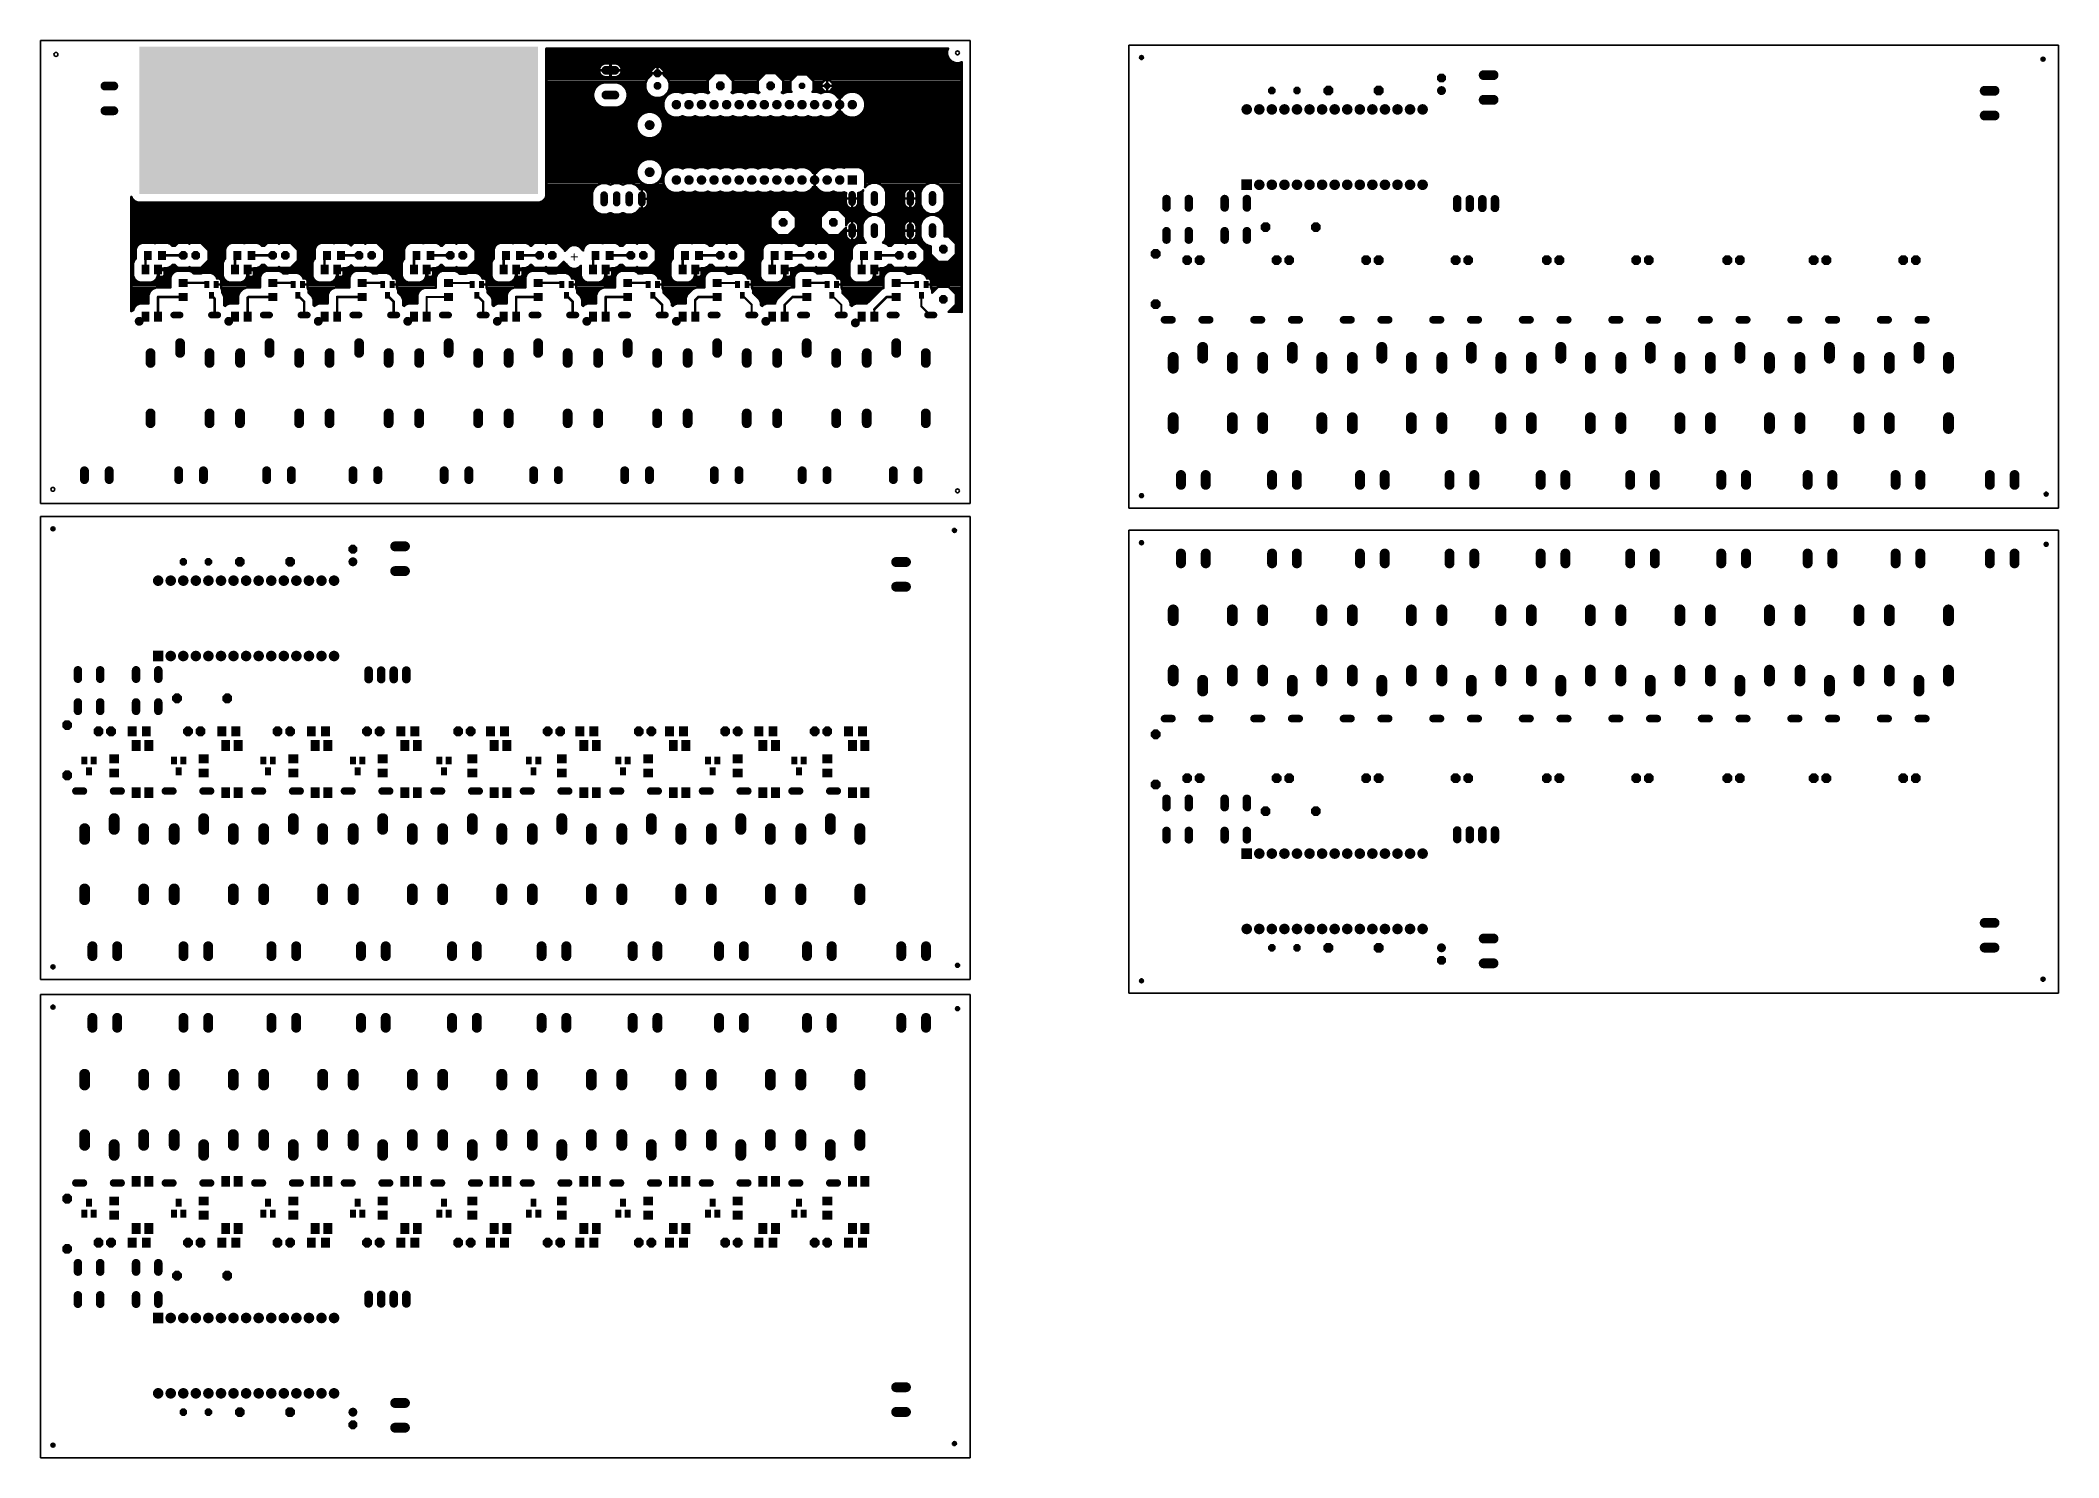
# Model space of a CAD drawing. Header units: millimetres. Extents: x 0 to 653, y 0 to 287.
# Drawn here: x 244.5 to 652.6, y -0.3 to 286.3 of the extents above; entities that cross this region are included whole.
import ezdxf

# ---------------------------------------------------------------- set-up
doc = ezdxf.new("R2010")
doc.units = ezdxf.units.MM
for name, color, linetype in [('1', 7, 'Continuous'), ('17', 7, 'Continuous'), ('18', 7, 'Continuous'), ('20', 7, 'Continuous'), ('29', 7, 'Continuous'), ('30', 7, 'Continuous')]:
    doc.layers.add(name, color=color, linetype=linetype)

# ---------------------------------------------------------------- blocks, each defined once
blk = doc.blocks.new('RECT')
blk.add_solid([(-0.5, -0.5), (0.5, -0.5), (-0.5, 0.5), (0.5, 0.5)])
blk = doc.blocks.new('ROUNDP')
at = {"const_width": 0.5}
blk.add_lwpolyline([(0, -0.25, 1), (0, 0.25, 1), (0, -0.25)], format="xyb", dxfattribs=at)
blk = doc.blocks.new('OCTAGONP')
at = {"const_width": 0.5}
blk.add_lwpolyline([(-0.25, -0.1036), (-0.25, 0.1036), (-0.1036, 0.25), (0.1036, 0.25), (0.25, 0.1036), (0.25, -0.1036), (0.1036, -0.25), (-0.1036, -0.25), (-0.25, -0.1036), (-0.25, 0.1036)], dxfattribs=at)
blk = doc.blocks.new('LONGP100')
at = {"const_width": 1}
blk.add_lwpolyline([(-0.5, 0), (0.5, 0)], dxfattribs=at)
at = {"const_width": 0.5}
for points in [[(-0.5, 0.25, 1), (-0.5, -0.25)], [(0.5, -0.25, 1), (0.5, 0.25)]]:
    blk.add_lwpolyline(points, format="xyb", dxfattribs=at)
blk = doc.blocks.new('SQUAREP')
blk.add_solid([(-0.5, -0.5), (0.5, -0.5), (-0.5, 0.5), (0.5, 0.5)])
blk = doc.blocks.new('ROUNDV')
at = {"const_width": 0.5}
blk.add_lwpolyline([(0, -0.25, 1), (0, 0.25, 1), (0, -0.25)], format="xyb", dxfattribs=at)

msp = doc.modelspace()

# ---------------------------------------------------------------- linework, layer by layer
at = {"layer": '1'}
for points, const_width in [([(428.05, 284.63), (346.85, 284.63)], 0.508), ([(346.85, 284.63), (346.85, 254.87)], 0.508), ([(428.04, 284.6), (346.85, 284.6)], 0.508), ([(427.87, 284.1), (346.85, 284.1)], 0.508), ([(427.87, 283.59), (346.85, 283.59)], 0.508), ([(427.99, 283.08), (346.85, 283.08)], 0.508), ([(428.22, 282.57), (346.85, 282.57)], 0.508), ([(428.73, 282.06), (346.85, 282.06)], 0.508), ([(358.38, 281.56), (346.85, 281.56)], 0.508), ([(357.81, 281.16), (357.97, 281.32)], 0.508), ([(357.97, 281.32), (358.15, 281.45)], 0.508), ([(358.15, 281.45), (358.35, 281.55)], 0.508), ([(358.35, 281.55), (358.56, 281.62)], 0.508), ([(358.56, 281.62), (358.77, 281.65)], 0.508), ([(358.77, 281.65), (359.74, 281.65)], 0.508), ([(359.74, 281.65), (359.74, 280.29)], 0.508), ([(359.83, 281.56), (359.74, 281.56)], 0.508), ([(359.83, 280.29), (359.83, 281.65)], 0.508), ([(359.83, 281.65), (360.79, 281.65)], 0.508), ([(360.79, 281.65), (361, 281.62)], 0.508), ([(361, 281.62), (361.21, 281.55)], 0.508), ([(430.81, 281.56), (361.19, 281.56)], 0.508), ([(361.21, 281.55), (361.41, 281.45)], 0.508), ([(361.41, 281.45), (361.59, 281.32)], 0.508), ([(361.59, 281.32), (361.75, 281.16)], 0.508), ([(427.87, 284.19), (428.05, 284.63)], 0.508), ([(427.87, 283.37), (427.87, 284.19)], 0.508), ([(428.19, 282.6), (427.87, 283.37)], 0.508), ([(428.77, 282.02), (428.19, 282.6)], 0.508), ([(429.54, 281.7), (428.77, 282.02)], 0.508), ([(430.36, 281.7), (429.54, 281.7)], 0.508), ([(430.81, 281.89), (430.36, 281.7)], 0.508), ([(430.81, 231.39), (430.81, 281.89)], 0.508), ([(357.73, 281.05), (346.85, 281.05)], 0.508), ([(357.51, 280.54), (346.85, 280.54)], 0.508), ([(357.5, 280.03), (346.85, 280.03)], 0.508), ([(357.68, 279.52), (346.85, 279.52)], 0.508), ([(358.21, 279.02), (346.85, 279.02)], 0.508), ([(367.2, 278.51), (346.85, 278.51)], 0.508), ([(366.99, 278), (346.85, 278)], 0.508), ([(357.63, 277.49), (346.85, 277.49)], 0.508), ([(356.83, 276.83), (357.31, 277.3)], 0.508), ([(357.31, 277.3), (357.89, 277.64)], 0.508), ([(357.48, 280.36), (357.52, 280.58)], 0.508), ([(357.48, 280.29), (357.48, 280.36)], 0.508), ([(359.74, 280.29), (357.48, 280.29)], 0.508), ([(357.48, 280.14), (357.48, 280.2)], 0.508), ([(357.48, 280.2), (359.74, 280.2)], 0.508), ([(357.52, 279.92), (357.48, 280.14)], 0.508), ([(357.52, 280.58), (357.58, 280.79)], 0.508), ([(357.58, 279.71), (357.52, 279.92)], 0.508), ([(357.58, 280.79), (357.69, 280.98)], 0.508), ([(357.69, 279.51), (357.58, 279.71)], 0.508), ([(357.69, 280.98), (357.81, 281.16)], 0.508), ([(357.81, 279.33), (357.69, 279.51)], 0.508), ([(357.97, 279.18), (357.81, 279.33)], 0.508), ([(357.89, 277.64), (358.55, 277.82)], 0.508), ([(358.15, 279.05), (357.97, 279.18)], 0.508), ([(358.35, 278.95), (358.15, 279.05)], 0.508), ([(358.56, 278.88), (358.35, 278.95)], 0.508), ([(358.55, 277.82), (361.01, 277.82)], 0.508), ([(358.77, 278.84), (358.56, 278.88)], 0.508), ([(359.74, 278.84), (358.77, 278.84)], 0.508), ([(359.83, 281.05), (359.74, 281.05)], 0.508), ([(359.83, 280.54), (359.74, 280.54)], 0.508), ([(359.74, 280.2), (359.74, 280.29)], 0.508), ([(359.74, 280.29), (359.83, 280.29)], 0.508), ([(359.83, 280.2), (359.74, 280.2)], 0.508), ([(359.74, 280.2), (359.74, 278.84)], 0.508), ([(359.83, 280.03), (359.74, 280.03)], 0.508), ([(359.83, 279.52), (359.74, 279.52)], 0.508), ([(359.83, 279.02), (359.74, 279.02)], 0.508), ([(362.08, 280.29), (359.83, 280.29)], 0.508), ([(359.83, 280.29), (359.83, 280.2)], 0.508), ([(359.83, 280.2), (362.08, 280.2)], 0.508), ([(359.83, 278.84), (359.83, 280.2)], 0.508), ([(360.79, 278.84), (359.83, 278.84)], 0.508), ([(361, 278.88), (360.79, 278.84)], 0.508), ([(361.21, 278.95), (361, 278.88)], 0.508), ([(361.01, 277.82), (361.67, 277.64)], 0.508), ([(361.41, 279.05), (361.21, 278.95)], 0.508), ([(367.71, 279.02), (361.35, 279.02)], 0.508), ([(361.59, 279.18), (361.41, 279.05)], 0.508), ([(361.75, 279.33), (361.59, 279.18)], 0.508), ([(361.67, 277.64), (362.26, 277.3)], 0.508), ([(361.75, 281.16), (361.88, 280.98)], 0.508), ([(361.88, 279.51), (361.75, 279.33)], 0.508), ([(430.81, 281.05), (361.83, 281.05)], 0.508), ([(361.88, 280.98), (361.98, 280.79)], 0.508), ([(361.98, 279.71), (361.88, 279.51)], 0.508), ([(368, 279.52), (361.88, 279.52)], 0.508), ([(366.83, 277.49), (361.93, 277.49)], 0.508), ([(361.98, 280.79), (362.04, 280.58)], 0.508), ([(362.04, 279.92), (361.98, 279.71)], 0.508), ([(362.04, 280.58), (362.08, 280.36)], 0.508), ([(362.08, 280.14), (362.04, 279.92)], 0.508), ([(368.34, 280.54), (362.05, 280.54)], 0.508), ([(368, 280.03), (362.06, 280.03)], 0.508), ([(362.08, 280.36), (362.08, 280.29)], 0.508), ([(362.08, 280.2), (362.08, 280.14)], 0.508), ([(362.26, 277.3), (362.73, 276.83)], 0.508), ([(366.83, 277.6), (367.21, 278.51)], 0.508), ([(366.83, 276.62), (366.83, 277.6)], 0.508), ([(367.21, 278.51), (367.9, 279.21)], 0.508), ([(367.9, 279.21), (368, 279.25)], 0.508), ([(368, 280.19), (368.76, 280.96)], 0.508), ([(368, 279.65), (368, 280.19)], 0.508), ([(368, 279.25), (368, 279.65)], 0.508), ([(368, 279.65), (369.31, 279.65)], 0.508), ([(369.31, 279.65), (368, 279.65)], 0.508), ([(368.76, 280.96), (369.31, 280.96)], 0.508), ([(369.31, 280.96), (369.31, 279.65)], 0.508), ([(369.31, 279.65), (369.31, 280.96)], 0.508), ([(369.31, 280.96), (369.85, 280.96)], 0.508), ([(369.31, 280.54), (369.31, 280.54)], 0.508), ([(369.31, 280.03), (369.31, 280.03)], 0.508), ([(369.31, 279.65), (369.31, 279.65)], 0.508), ([(370.61, 279.65), (369.31, 279.65)], 0.508), ([(369.31, 279.65), (369.31, 279.65)], 0.508), ([(369.31, 279.65), (370.61, 279.65)], 0.508), ([(369.31, 279.65), (369.31, 279.65)], 0.508), ([(369.85, 280.96), (370.61, 280.19)], 0.508), ([(430.81, 280.54), (370.27, 280.54)], 0.508), ([(370.61, 280.19), (370.61, 279.65)], 0.508), ([(430.81, 280.03), (370.61, 280.03)], 0.508), ([(370.61, 279.65), (370.61, 279.25)], 0.508), ([(380.79, 279.52), (370.61, 279.52)], 0.508), ([(370.61, 279.25), (370.71, 279.21)], 0.508), ([(370.71, 279.21), (371.41, 278.51)], 0.508), ([(380.28, 279.02), (370.9, 279.02)], 0.508), ([(371.41, 278.51), (371.78, 277.6)], 0.508), ([(379.77, 278.51), (371.41, 278.51)], 0.508), ([(379.44, 278), (371.62, 278)], 0.508), ([(371.78, 277.6), (371.78, 276.62)], 0.508), ([(379.44, 277.49), (371.78, 277.49)], 0.508), ([(379.44, 278.17), (380.94, 279.68)], 0.508), ([(379.44, 276.05), (379.44, 278.17)], 0.508), ([(380.94, 279.68), (383.07, 279.68)], 0.508), ([(383.07, 279.68), (384.57, 278.17)], 0.508), ([(390.95, 279.52), (383.22, 279.52)], 0.508), ([(390.44, 279.02), (383.73, 279.02)], 0.508), ([(389.93, 278.51), (384.24, 278.51)], 0.508), ([(384.57, 278.17), (384.57, 276.05)], 0.508), ([(389.6, 278), (384.57, 278)], 0.508), ([(389.6, 277.49), (384.57, 277.49)], 0.508), ([(389.6, 278.17), (391.1, 279.68)], 0.508), ([(389.6, 276.05), (389.6, 278.17)], 0.508), ([(391.1, 279.68), (393.23, 279.68)], 0.508), ([(393.23, 279.68), (394.73, 278.17)], 0.508), ([(430.81, 279.52), (393.38, 279.52)], 0.508), ([(397.12, 279.02), (393.89, 279.02)], 0.508), ([(396.61, 278.51), (394.4, 278.51)], 0.508), ([(394.73, 278.17), (394.73, 276.05)], 0.508), ([(396.18, 278), (394.73, 278)], 0.508), ([(396.18, 277.49), (394.73, 277.49)], 0.508), ([(396.18, 278.08), (397.55, 279.45)], 0.508), ([(396.18, 276.14), (396.18, 278.08)], 0.508), ([(397.55, 279.45), (399.48, 279.45)], 0.508), ([(399.48, 279.45), (400.85, 278.08)], 0.508), ([(430.81, 279.02), (399.92, 279.02)], 0.508), ([(430.81, 278.51), (400.42, 278.51)], 0.508), ([(400.85, 278.08), (400.85, 276.14)], 0.508), ([(402.83, 278), (400.85, 278)], 0.508), ([(402.43, 277.49), (400.85, 277.49)], 0.508), ([(402.43, 277.6), (403.11, 278.28)], 0.508), ([(402.43, 277.11), (402.43, 277.6)], 0.508), ([(403.11, 278.28), (403.6, 278.28)], 0.508), ([(403.6, 278.28), (403.6, 277.11)], 0.508), ([(403.6, 277.11), (403.6, 278.28)], 0.508), ([(403.6, 278.28), (404.08, 278.28)], 0.508), ([(403.6, 278), (403.6, 278)], 0.508), ([(403.6, 277.49), (403.6, 277.49)], 0.508), ([(404.08, 278.28), (404.76, 277.6)], 0.508), ([(430.81, 278), (404.36, 278)], 0.508), ([(404.76, 277.6), (404.76, 277.11)], 0.508), ([(430.81, 277.49), (404.76, 277.49)], 0.508), ([(356.99, 276.98), (346.85, 276.98)], 0.508), ([(356.63, 276.48), (346.85, 276.48)], 0.508), ([(356.42, 275.97), (346.85, 275.97)], 0.508), ([(356.31, 275.46), (346.85, 275.46)], 0.508), ([(356.31, 274.95), (346.85, 274.95)], 0.508), ([(356.44, 274.44), (346.85, 274.44)], 0.508), ([(356.67, 273.94), (346.85, 273.94)], 0.508), ([(357.07, 273.43), (346.85, 273.43)], 0.508), ([(356.31, 275.59), (356.49, 276.24)], 0.508), ([(356.31, 274.91), (356.31, 275.59)], 0.508), ([(356.49, 274.25), (356.31, 274.91)], 0.508), ([(356.49, 276.24), (356.83, 276.83)], 0.508), ([(356.83, 273.67), (356.49, 274.25)], 0.508), ([(357.31, 273.19), (356.83, 273.67)], 0.508), ([(357.89, 272.85), (357.31, 273.19)], 0.508), ([(362.26, 273.19), (361.67, 272.85)], 0.508), ([(362.73, 273.67), (362.26, 273.19)], 0.508), ([(370.47, 273.43), (362.5, 273.43)], 0.508), ([(366.83, 276.98), (362.58, 276.98)], 0.508), ([(362.73, 276.83), (363.07, 276.24)], 0.508), ([(363.07, 274.25), (362.73, 273.67)], 0.508), ([(370.55, 273.94), (362.89, 273.94)], 0.508), ([(366.89, 276.48), (362.94, 276.48)], 0.508), ([(363.07, 276.24), (363.25, 275.59)], 0.508), ([(363.25, 274.91), (363.07, 274.25)], 0.508), ([(370.73, 274.44), (363.12, 274.44)], 0.508), ([(367.1, 275.97), (363.15, 275.97)], 0.508), ([(363.25, 275.59), (363.25, 274.91)], 0.508), ([(367.45, 275.46), (363.25, 275.46)], 0.508), ([(368.05, 274.95), (363.25, 274.95)], 0.508), ([(367.21, 275.71), (366.83, 276.62)], 0.508), ([(367.9, 275.01), (367.21, 275.71)], 0.508), ([(368.81, 274.64), (367.9, 275.01)], 0.508), ([(369.8, 274.64), (368.81, 274.64)], 0.508), ([(370.71, 275.01), (369.8, 274.64)], 0.508), ([(370.47, 273.65), (370.65, 274.32)], 0.508), ([(370.47, 272.95), (370.47, 273.65)], 0.508), ([(371.03, 274.95), (370.56, 274.95)], 0.508), ([(370.65, 274.32), (371, 274.92)], 0.508), ([(371.41, 275.71), (370.71, 275.01)], 0.508), ([(371, 274.92), (371.49, 275.42)], 0.508), ([(371.57, 275.46), (371.16, 275.46)], 0.508), ([(371.78, 276.62), (371.41, 275.71)], 0.508), ([(371.49, 275.42), (372.1, 275.76)], 0.508), ([(379.52, 275.97), (371.51, 275.97)], 0.508), ([(379.44, 276.48), (371.72, 276.48)], 0.508), ([(379.44, 276.98), (371.78, 276.98)], 0.508), ([(372.1, 275.76), (372.77, 275.94)], 0.508), ([(372.77, 275.94), (373.46, 275.94)], 0.508), ([(373.46, 275.94), (374.14, 275.76)], 0.508), ([(374.14, 275.76), (374.39, 275.62)], 0.508), ([(374.39, 275.62), (374.64, 275.76)], 0.508), ([(374.64, 275.76), (375.31, 275.94)], 0.508), ([(375.31, 275.94), (376, 275.94)], 0.508), ([(376, 275.94), (376.68, 275.76)], 0.508), ([(376.68, 275.76), (376.93, 275.62)], 0.508), ([(376.93, 275.62), (377.18, 275.76)], 0.508), ([(377.18, 275.76), (377.85, 275.94)], 0.508), ([(377.85, 275.94), (378.54, 275.94)], 0.508), ([(378.54, 275.94), (379.22, 275.76)], 0.508), ([(379.22, 275.76), (379.47, 275.62)], 0.508), ([(379.72, 275.77), (379.44, 276.05)], 0.508), ([(379.47, 275.62), (379.72, 275.76)], 0.508), ([(379.72, 275.76), (379.72, 275.77)], 0.508), ([(384.57, 276.05), (384.29, 275.77)], 0.508), ([(384.29, 275.77), (384.3, 275.76)], 0.508), ([(384.3, 275.76), (384.55, 275.62)], 0.508), ([(389.68, 275.97), (384.49, 275.97)], 0.508), ([(384.55, 275.62), (384.8, 275.76)], 0.508), ([(389.6, 276.98), (384.57, 276.98)], 0.508), ([(389.6, 276.48), (384.57, 276.48)], 0.508), ([(384.8, 275.76), (385.47, 275.94)], 0.508), ([(385.47, 275.94), (386.16, 275.94)], 0.508), ([(386.16, 275.94), (386.84, 275.76)], 0.508), ([(386.84, 275.76), (387.09, 275.62)], 0.508), ([(387.09, 275.62), (387.34, 275.76)], 0.508), ([(387.34, 275.76), (388.01, 275.94)], 0.508), ([(388.01, 275.94), (388.7, 275.94)], 0.508), ([(388.7, 275.94), (389.38, 275.76)], 0.508), ([(389.38, 275.76), (389.63, 275.62)], 0.508), ([(389.88, 275.77), (389.6, 276.05)], 0.508), ([(389.63, 275.62), (389.88, 275.76)], 0.508), ([(389.88, 275.76), (389.88, 275.77)], 0.508), ([(394.73, 276.05), (394.45, 275.77)], 0.508), ([(394.45, 275.77), (394.46, 275.76)], 0.508), ([(394.46, 275.76), (394.71, 275.62)], 0.508), ([(396.35, 275.97), (394.65, 275.97)], 0.508), ([(394.71, 275.62), (394.96, 275.76)], 0.508), ([(396.18, 276.98), (394.73, 276.98)], 0.508), ([(396.18, 276.48), (394.73, 276.48)], 0.508), ([(394.96, 275.76), (395.63, 275.94)], 0.508), ([(395.63, 275.94), (396.32, 275.94)], 0.508), ([(396.4, 275.92), (396.18, 276.14)], 0.508), ([(396.32, 275.94), (396.4, 275.92)], 0.508), ([(400.85, 276.14), (400.63, 275.92)], 0.508), ([(400.63, 275.92), (400.71, 275.94)], 0.508), ([(403.09, 275.97), (400.68, 275.97)], 0.508), ([(400.71, 275.94), (401.4, 275.94)], 0.508), ([(402.43, 276.98), (400.85, 276.98)], 0.508), ([(402.58, 276.48), (400.85, 276.48)], 0.508), ([(401.4, 275.94), (402.08, 275.76)], 0.508), ([(402.08, 275.76), (402.33, 275.62)], 0.508), ([(402.33, 275.62), (402.58, 275.76)], 0.508), ([(402.43, 276.63), (402.43, 277.11)], 0.508), ([(402.43, 277.11), (403.6, 277.11)], 0.508), ([(403.6, 277.11), (402.43, 277.11)], 0.508), ([(403.11, 275.94), (402.43, 276.63)], 0.508), ([(402.58, 275.76), (403.25, 275.94)], 0.508), ([(403.6, 275.94), (403.11, 275.94)], 0.508), ([(403.25, 275.94), (403.94, 275.94)], 0.508), ([(403.6, 277.11), (403.6, 277.11)], 0.508), ([(404.76, 277.11), (403.6, 277.11)], 0.508), ([(403.6, 277.11), (403.6, 277.11)], 0.508), ([(403.6, 277.11), (404.76, 277.11)], 0.508), ([(403.6, 275.94), (403.6, 277.11)], 0.508), ([(403.6, 277.11), (403.6, 277.11)], 0.508), ([(403.6, 277.11), (403.6, 275.94)], 0.508), ([(403.6, 277.11), (403.6, 277.11)], 0.508), ([(403.6, 276.98), (403.6, 276.98)], 0.508), ([(403.6, 276.48), (403.6, 276.48)], 0.508), ([(403.6, 275.97), (403.6, 275.97)], 0.508), ([(404.08, 275.94), (403.6, 275.94)], 0.508), ([(403.94, 275.94), (404.62, 275.76)], 0.508), ([(404.76, 276.63), (404.08, 275.94)], 0.508), ([(430.81, 275.97), (404.11, 275.97)], 0.508), ([(430.81, 276.48), (404.61, 276.48)], 0.508), ([(404.62, 275.76), (405.22, 275.42)], 0.508), ([(404.76, 277.11), (404.76, 276.63)], 0.508), ([(430.81, 276.98), (404.76, 276.98)], 0.508), ([(407.13, 275.46), (405.14, 275.46)], 0.508), ([(405.22, 275.42), (405.71, 274.92)], 0.508), ([(406.59, 274.95), (405.68, 274.95)], 0.508), ([(405.71, 274.92), (405.81, 274.74)], 0.508), ([(405.81, 274.74), (406.02, 274.78)], 0.508), ([(406.02, 274.78), (406.14, 274.78)], 0.508), ([(406.14, 274.03), (406.14, 274.78)], 0.508), ([(406.14, 274.78), (406.25, 274.78)], 0.508), ([(406.14, 274.78), (406.14, 274.03)], 0.508), ([(406.14, 274.44), (406.14, 274.44)], 0.508), ([(406.14, 274.03), (406.14, 274.03)], 0.508), ([(406.14, 274.03), (406.14, 274.03)], 0.508), ([(406.25, 274.78), (406.46, 274.74)], 0.508), ([(406.46, 274.74), (406.56, 274.92)], 0.508), ([(406.56, 274.92), (407.05, 275.42)], 0.508), ([(407.05, 275.42), (407.66, 275.76)], 0.508), ([(407.66, 275.76), (408.33, 275.94)], 0.508), ([(408.33, 275.94), (409.02, 275.94)], 0.508), ([(409.02, 275.94), (409.7, 275.76)], 0.508), ([(409.7, 275.76), (410.3, 275.42)], 0.508), ([(430.81, 275.46), (410.22, 275.46)], 0.508), ([(410.3, 275.42), (410.79, 274.92)], 0.508), ([(430.81, 274.95), (410.76, 274.95)], 0.508), ([(410.79, 274.92), (411.14, 274.32)], 0.508), ([(430.81, 274.44), (411.07, 274.44)], 0.508), ([(411.14, 274.32), (411.32, 273.65)], 0.508), ([(430.81, 273.94), (411.24, 273.94)], 0.508), ([(411.32, 273.65), (411.32, 272.95)], 0.508), ([(430.81, 273.43), (411.32, 273.43)], 0.508), ([(357.77, 272.92), (346.85, 272.92)], 0.508), ([(370.62, 272.41), (346.85, 272.41)], 0.508), ([(370.87, 271.9), (346.85, 271.9)], 0.508), ([(366.21, 271.4), (346.85, 271.4)], 0.508), ([(365.65, 270.89), (346.85, 270.89)], 0.508), ([(365.32, 270.38), (346.85, 270.38)], 0.508), ([(365.13, 269.87), (346.85, 269.87)], 0.508), ([(365.04, 269.36), (346.85, 269.36)], 0.508), ([(358.55, 272.68), (357.89, 272.85)], 0.508), ([(361.01, 272.68), (358.55, 272.68)], 0.508), ([(361.67, 272.85), (361.01, 272.68)], 0.508), ([(370.48, 272.92), (361.79, 272.92)], 0.508), ([(365.04, 269.53), (365.22, 270.21)], 0.508), ([(365.04, 268.82), (365.04, 269.53)], 0.508), ([(365.22, 270.21), (365.58, 270.82)], 0.508), ([(365.58, 270.82), (366.07, 271.32)], 0.508), ([(366.07, 271.32), (366.69, 271.67)], 0.508), ([(366.69, 271.67), (367.37, 271.85)], 0.508), ([(367.37, 271.85), (368.07, 271.85)], 0.508), ([(368.07, 271.85), (368.75, 271.67)], 0.508), ([(368.75, 271.67), (369.36, 271.32)], 0.508), ([(371.28, 271.4), (369.22, 271.4)], 0.508), ([(369.36, 271.32), (369.86, 270.82)], 0.508), ([(372.01, 270.89), (369.79, 270.89)], 0.508), ([(369.86, 270.82), (370.21, 270.21)], 0.508), ([(430.81, 270.38), (370.11, 270.38)], 0.508), ([(370.21, 270.21), (370.39, 269.53)], 0.508), ([(430.81, 269.87), (370.3, 269.87)], 0.508), ([(370.39, 269.53), (370.39, 268.82)], 0.508), ([(430.81, 269.36), (370.39, 269.36)], 0.508), ([(370.65, 272.28), (370.47, 272.95)], 0.508), ([(371, 271.68), (370.65, 272.28)], 0.508), ([(371.49, 271.19), (371, 271.68)], 0.508), ([(372.1, 270.84), (371.49, 271.19)], 0.508), ([(372.77, 270.66), (372.1, 270.84)], 0.508), ([(373.46, 270.66), (372.77, 270.66)], 0.508), ([(374.14, 270.84), (373.46, 270.66)], 0.508), ([(374.39, 270.98), (374.14, 270.84)], 0.508), ([(374.55, 270.89), (374.22, 270.89)], 0.508), ([(374.64, 270.84), (374.39, 270.98)], 0.508), ([(375.31, 270.66), (374.64, 270.84)], 0.508), ([(376, 270.66), (375.31, 270.66)], 0.508), ([(376.68, 270.84), (376, 270.66)], 0.508), ([(376.93, 270.98), (376.68, 270.84)], 0.508), ([(377.09, 270.89), (376.76, 270.89)], 0.508), ([(377.18, 270.84), (376.93, 270.98)], 0.508), ([(377.85, 270.66), (377.18, 270.84)], 0.508), ([(378.54, 270.66), (377.85, 270.66)], 0.508), ([(379.22, 270.84), (378.54, 270.66)], 0.508), ([(379.47, 270.98), (379.22, 270.84)], 0.508), ([(379.63, 270.89), (379.3, 270.89)], 0.508), ([(379.72, 270.84), (379.47, 270.98)], 0.508), ([(380.39, 270.66), (379.72, 270.84)], 0.508), ([(381.08, 270.66), (380.39, 270.66)], 0.508), ([(381.76, 270.84), (381.08, 270.66)], 0.508), ([(382.01, 270.98), (381.76, 270.84)], 0.508), ([(382.17, 270.89), (381.84, 270.89)], 0.508), ([(382.26, 270.84), (382.01, 270.98)], 0.508), ([(382.93, 270.66), (382.26, 270.84)], 0.508), ([(383.62, 270.66), (382.93, 270.66)], 0.508), ([(384.3, 270.84), (383.62, 270.66)], 0.508), ([(384.55, 270.98), (384.3, 270.84)], 0.508), ([(384.71, 270.89), (384.38, 270.89)], 0.508), ([(384.8, 270.84), (384.55, 270.98)], 0.508), ([(385.47, 270.66), (384.8, 270.84)], 0.508), ([(386.16, 270.66), (385.47, 270.66)], 0.508), ([(386.84, 270.84), (386.16, 270.66)], 0.508), ([(387.09, 270.98), (386.84, 270.84)], 0.508), ([(387.25, 270.89), (386.92, 270.89)], 0.508), ([(387.34, 270.84), (387.09, 270.98)], 0.508), ([(388.01, 270.66), (387.34, 270.84)], 0.508), ([(388.7, 270.66), (388.01, 270.66)], 0.508), ([(389.38, 270.84), (388.7, 270.66)], 0.508), ([(389.63, 270.98), (389.38, 270.84)], 0.508), ([(389.79, 270.89), (389.46, 270.89)], 0.508), ([(389.88, 270.84), (389.63, 270.98)], 0.508), ([(390.55, 270.66), (389.88, 270.84)], 0.508), ([(391.24, 270.66), (390.55, 270.66)], 0.508), ([(391.92, 270.84), (391.24, 270.66)], 0.508), ([(392.17, 270.98), (391.92, 270.84)], 0.508), ([(392.33, 270.89), (392, 270.89)], 0.508), ([(392.42, 270.84), (392.17, 270.98)], 0.508), ([(393.09, 270.66), (392.42, 270.84)], 0.508), ([(393.78, 270.66), (393.09, 270.66)], 0.508), ([(394.46, 270.84), (393.78, 270.66)], 0.508), ([(394.71, 270.98), (394.46, 270.84)], 0.508), ([(394.87, 270.89), (394.54, 270.89)], 0.508), ([(394.96, 270.84), (394.71, 270.98)], 0.508), ([(395.63, 270.66), (394.96, 270.84)], 0.508), ([(396.32, 270.66), (395.63, 270.66)], 0.508), ([(397, 270.84), (396.32, 270.66)], 0.508), ([(397.25, 270.98), (397, 270.84)], 0.508), ([(397.41, 270.89), (397.08, 270.89)], 0.508), ([(397.5, 270.84), (397.25, 270.98)], 0.508), ([(398.17, 270.66), (397.5, 270.84)], 0.508), ([(398.86, 270.66), (398.17, 270.66)], 0.508), ([(399.54, 270.84), (398.86, 270.66)], 0.508), ([(399.79, 270.98), (399.54, 270.84)], 0.508), ([(399.95, 270.89), (399.62, 270.89)], 0.508), ([(400.04, 270.84), (399.79, 270.98)], 0.508), ([(400.71, 270.66), (400.04, 270.84)], 0.508), ([(401.4, 270.66), (400.71, 270.66)], 0.508), ([(402.08, 270.84), (401.4, 270.66)], 0.508), ([(402.33, 270.98), (402.08, 270.84)], 0.508), ([(402.49, 270.89), (402.16, 270.89)], 0.508), ([(402.58, 270.84), (402.33, 270.98)], 0.508), ([(403.25, 270.66), (402.58, 270.84)], 0.508), ([(403.94, 270.66), (403.25, 270.66)], 0.508), ([(404.62, 270.84), (403.94, 270.66)], 0.508), ([(405.22, 271.19), (404.62, 270.84)], 0.508), ([(407.57, 270.89), (404.7, 270.89)], 0.508), ([(405.71, 271.68), (405.22, 271.19)], 0.508), ([(406.84, 271.4), (405.43, 271.4)], 0.508), ([(405.81, 271.86), (405.71, 271.68)], 0.508), ([(406.02, 271.83), (405.81, 271.86)], 0.508), ([(406.14, 271.83), (406.02, 271.83)], 0.508), ([(406.14, 271.83), (406.14, 272.57)], 0.508), ([(406.14, 272.57), (406.14, 272.57)], 0.508), ([(406.14, 272.57), (406.14, 272.57)], 0.508), ([(406.14, 272.57), (406.14, 271.83)], 0.508), ([(406.14, 272.41), (406.14, 272.41)], 0.508), ([(406.14, 271.9), (406.14, 271.9)], 0.508), ([(406.25, 271.83), (406.14, 271.83)], 0.508), ([(406.46, 271.86), (406.25, 271.83)], 0.508), ([(406.56, 271.68), (406.46, 271.86)], 0.508), ([(407.05, 271.19), (406.56, 271.68)], 0.508), ([(407.66, 270.84), (407.05, 271.19)], 0.508), ([(408.33, 270.66), (407.66, 270.84)], 0.508), ([(409.02, 270.66), (408.33, 270.66)], 0.508), ([(409.7, 270.84), (409.02, 270.66)], 0.508), ([(410.3, 271.19), (409.7, 270.84)], 0.508), ([(430.81, 270.89), (409.78, 270.89)], 0.508), ([(410.79, 271.68), (410.3, 271.19)], 0.508), ([(430.81, 271.4), (410.51, 271.4)], 0.508), ([(411.14, 272.28), (410.79, 271.68)], 0.508), ([(430.81, 271.9), (410.92, 271.9)], 0.508), ([(411.32, 272.95), (411.14, 272.28)], 0.508), ([(430.81, 272.41), (411.17, 272.41)], 0.508), ([(430.81, 272.92), (411.31, 272.92)], 0.508), ([(365.04, 268.86), (346.85, 268.86)], 0.508), ([(365.17, 268.35), (346.85, 268.35)], 0.508), ([(365.4, 267.84), (346.85, 267.84)], 0.508), ([(365.77, 267.33), (346.85, 267.33)], 0.508), ([(366.43, 266.82), (346.85, 266.82)], 0.508), ([(430.81, 266.32), (346.85, 266.32)], 0.508), ([(430.81, 265.81), (346.85, 265.81)], 0.508), ([(430.81, 265.3), (346.85, 265.3)], 0.508), ([(365.22, 268.14), (365.04, 268.82)], 0.508), ([(365.58, 267.53), (365.22, 268.14)], 0.508), ([(366.07, 267.03), (365.58, 267.53)], 0.508), ([(366.69, 266.68), (366.07, 267.03)], 0.508), ([(367.37, 266.5), (366.69, 266.68)], 0.508), ([(368.07, 266.5), (367.37, 266.5)], 0.508), ([(368.75, 266.68), (368.07, 266.5)], 0.508), ([(369.36, 267.03), (368.75, 266.68)], 0.508), ([(430.81, 266.82), (369, 266.82)], 0.508), ([(369.86, 267.53), (369.36, 267.03)], 0.508), ([(430.81, 267.33), (369.66, 267.33)], 0.508), ([(370.21, 268.14), (369.86, 267.53)], 0.508), ([(430.81, 267.84), (370.04, 267.84)], 0.508), ([(370.39, 268.82), (370.21, 268.14)], 0.508), ([(430.81, 268.35), (370.27, 268.35)], 0.508), ([(430.81, 268.86), (370.39, 268.86)], 0.508), ([(430.81, 264.79), (346.85, 264.79)], 0.508), ([(430.81, 264.28), (346.85, 264.28)], 0.508), ([(430.81, 263.78), (346.85, 263.78)], 0.508), ([(430.81, 263.27), (346.85, 263.27)], 0.508), ([(430.81, 262.76), (346.85, 262.76)], 0.508), ([(367.09, 262.25), (346.85, 262.25)], 0.508), ([(366.03, 261.74), (346.85, 261.74)], 0.508), ([(365.54, 261.24), (346.85, 261.24)], 0.508), ([(365.22, 260.68), (365.58, 261.29)], 0.508), ([(365.58, 261.29), (366.07, 261.79)], 0.508), ([(366.07, 261.79), (366.69, 262.14)], 0.508), ([(366.69, 262.14), (367.37, 262.33)], 0.508), ([(367.37, 262.33), (368.07, 262.33)], 0.508), ([(368.07, 262.33), (368.75, 262.14)], 0.508), ([(430.81, 262.25), (368.34, 262.25)], 0.508), ([(368.75, 262.14), (369.36, 261.79)], 0.508), ([(369.36, 261.79), (369.86, 261.29)], 0.508), ([(430.81, 261.74), (369.41, 261.74)], 0.508), ([(369.86, 261.29), (370.21, 260.68)], 0.508), ([(430.81, 261.24), (369.89, 261.24)], 0.508), ([(365.25, 260.73), (346.85, 260.73)], 0.508), ([(365.1, 260.22), (346.85, 260.22)], 0.508), ([(365.04, 259.71), (346.85, 259.71)], 0.508), ([(365.07, 259.2), (346.85, 259.2)], 0.508), ([(365.2, 258.7), (346.85, 258.7)], 0.508), ([(365.47, 258.19), (346.85, 258.19)], 0.508), ([(365.9, 257.68), (346.85, 257.68)], 0.508), ([(357.35, 257.17), (346.85, 257.17)], 0.508), ([(356.44, 256.4), (357.13, 257.08)], 0.508), ([(357.13, 257.08), (358.03, 257.45)], 0.508), ([(358.03, 257.45), (359, 257.45)], 0.508), ([(359, 257.45), (359.78, 257.13)], 0.508), ([(359.89, 257.17), (359.67, 257.17)], 0.508), ([(359.78, 257.13), (360.57, 257.45)], 0.508), ([(360.57, 257.45), (361.54, 257.45)], 0.508), ([(361.54, 257.45), (362.32, 257.13)], 0.508), ([(362.43, 257.17), (362.21, 257.17)], 0.508), ([(362.32, 257.13), (363.11, 257.45)], 0.508), ([(363.11, 257.45), (364.08, 257.45)], 0.508), ([(364.08, 257.45), (364.97, 257.08)], 0.508), ([(366.65, 257.17), (364.75, 257.17)], 0.508), ([(364.97, 257.08), (365.66, 256.4)], 0.508), ([(365.04, 260), (365.22, 260.68)], 0.508), ([(365.04, 259.3), (365.04, 260)], 0.508), ([(365.22, 258.62), (365.04, 259.3)], 0.508), ([(365.58, 258.01), (365.22, 258.62)], 0.508), ([(366.07, 257.51), (365.58, 258.01)], 0.508), ([(366.69, 257.16), (366.07, 257.51)], 0.508), ([(367.37, 256.97), (366.69, 257.16)], 0.508), ([(368.07, 256.97), (367.37, 256.97)], 0.508), ([(368.75, 257.16), (368.07, 256.97)], 0.508), ([(369.36, 257.51), (368.75, 257.16)], 0.508), ([(370.62, 257.17), (368.78, 257.17)], 0.508), ([(369.86, 258.01), (369.36, 257.51)], 0.508), ([(370.48, 257.68), (369.53, 257.68)], 0.508), ([(370.21, 258.62), (369.86, 258.01)], 0.508), ([(370.47, 258.19), (369.97, 258.19)], 0.508), ([(430.81, 260.73), (370.19, 260.73)], 0.508), ([(370.21, 260.68), (370.39, 260)], 0.508), ([(370.39, 259.3), (370.21, 258.62)], 0.508), ([(370.55, 258.7), (370.23, 258.7)], 0.508), ([(371.57, 260.22), (370.34, 260.22)], 0.508), ([(370.73, 259.2), (370.37, 259.2)], 0.508), ([(370.39, 260), (370.39, 259.3)], 0.508), ([(371.03, 259.71), (370.39, 259.71)], 0.508), ([(370.47, 258.41), (370.65, 259.08)], 0.508), ([(370.47, 257.71), (370.47, 258.41)], 0.508), ([(370.65, 257.04), (370.47, 257.71)], 0.508), ([(370.65, 259.08), (371, 259.68)], 0.508), ([(371, 256.44), (370.65, 257.04)], 0.508), ([(371, 259.68), (371.49, 260.18)], 0.508), ([(371.49, 260.18), (372.1, 260.52)], 0.508), ([(372.1, 260.52), (372.77, 260.7)], 0.508), ([(372.77, 260.7), (373.46, 260.7)], 0.508), ([(373.46, 260.7), (374.14, 260.52)], 0.508), ([(374.14, 260.52), (374.39, 260.38)], 0.508), ([(374.39, 260.38), (374.64, 260.52)], 0.508), ([(374.64, 260.52), (375.31, 260.7)], 0.508), ([(375.31, 260.7), (376, 260.7)], 0.508), ([(376, 260.7), (376.68, 260.52)], 0.508), ([(376.68, 260.52), (376.93, 260.38)], 0.508), ([(376.93, 260.38), (377.18, 260.52)], 0.508), ([(377.18, 260.52), (377.85, 260.7)], 0.508), ([(377.85, 260.7), (378.54, 260.7)], 0.508), ([(378.54, 260.7), (379.22, 260.52)], 0.508), ([(379.22, 260.52), (379.47, 260.38)], 0.508), ([(379.47, 260.38), (379.72, 260.52)], 0.508), ([(379.72, 260.52), (380.39, 260.7)], 0.508), ([(380.39, 260.7), (381.08, 260.7)], 0.508), ([(381.08, 260.7), (381.76, 260.52)], 0.508), ([(381.76, 260.52), (382.01, 260.38)], 0.508), ([(382.01, 260.38), (382.26, 260.52)], 0.508), ([(382.26, 260.52), (382.93, 260.7)], 0.508), ([(382.93, 260.7), (383.62, 260.7)], 0.508), ([(383.62, 260.7), (384.3, 260.52)], 0.508), ([(384.3, 260.52), (384.55, 260.38)], 0.508), ([(384.55, 260.38), (384.8, 260.52)], 0.508), ([(384.8, 260.52), (385.47, 260.7)], 0.508), ([(385.47, 260.7), (386.16, 260.7)], 0.508), ([(386.16, 260.7), (386.84, 260.52)], 0.508), ([(386.84, 260.52), (387.09, 260.38)], 0.508), ([(387.09, 260.38), (387.34, 260.52)], 0.508), ([(387.34, 260.52), (388.01, 260.7)], 0.508), ([(388.01, 260.7), (388.7, 260.7)], 0.508), ([(388.7, 260.7), (389.38, 260.52)], 0.508), ([(389.38, 260.52), (389.63, 260.38)], 0.508), ([(389.63, 260.38), (389.88, 260.52)], 0.508), ([(389.88, 260.52), (390.55, 260.7)], 0.508), ([(390.55, 260.7), (391.24, 260.7)], 0.508), ([(391.24, 260.7), (391.92, 260.52)], 0.508), ([(391.92, 260.52), (392.17, 260.38)], 0.508), ([(392.17, 260.38), (392.42, 260.52)], 0.508), ([(392.42, 260.52), (393.09, 260.7)], 0.508), ([(393.09, 260.7), (393.78, 260.7)], 0.508), ([(393.78, 260.7), (394.46, 260.52)], 0.508), ([(394.46, 260.52), (394.71, 260.38)], 0.508), ([(394.71, 260.38), (394.96, 260.52)], 0.508), ([(394.96, 260.52), (395.63, 260.7)], 0.508), ([(395.63, 260.7), (396.32, 260.7)], 0.508), ([(396.32, 260.7), (397, 260.52)], 0.508), ([(397, 260.52), (397.25, 260.38)], 0.508), ([(397.25, 260.38), (397.5, 260.52)], 0.508), ([(397.5, 260.52), (398.17, 260.7)], 0.508), ([(398.17, 260.7), (398.86, 260.7)], 0.508), ([(398.86, 260.7), (399.54, 260.52)], 0.508), ([(399.54, 260.52), (400.14, 260.18)], 0.508), ([(402.05, 260.22), (400.06, 260.22)], 0.508), ([(400.14, 260.18), (400.63, 259.68)], 0.508), ([(401.51, 259.71), (400.6, 259.71)], 0.508), ([(400.63, 259.68), (400.73, 259.5)], 0.508), ([(400.73, 259.5), (400.94, 259.54)], 0.508), ([(400.94, 259.54), (401.06, 259.54)], 0.508), ([(401.06, 259.54), (401.06, 258.79)], 0.508), ([(401.06, 258.79), (401.06, 259.54)], 0.508), ([(401.06, 259.54), (401.17, 259.54)], 0.508), ([(401.06, 259.2), (401.06, 259.2)], 0.508), ([(401.06, 258.79), (401.06, 258.79)], 0.508), ([(401.06, 258.79), (401.06, 258.79)], 0.508), ([(401.06, 256.59), (401.06, 257.33)], 0.508), ([(401.06, 257.33), (401.06, 257.33)], 0.508), ([(401.06, 257.33), (401.06, 257.33)], 0.508), ([(401.06, 257.33), (401.06, 256.59)], 0.508), ([(401.06, 257.17), (401.06, 257.17)], 0.508), ([(401.17, 259.54), (401.38, 259.5)], 0.508), ([(401.38, 259.5), (401.48, 259.68)], 0.508), ([(401.48, 259.68), (401.97, 260.18)], 0.508), ([(401.97, 260.18), (402.58, 260.52)], 0.508), ([(402.58, 260.52), (403.25, 260.7)], 0.508), ([(403.25, 260.7), (403.94, 260.7)], 0.508), ([(403.94, 260.7), (404.62, 260.52)], 0.508), ([(404.62, 260.52), (404.87, 260.38)], 0.508), ([(404.87, 260.38), (405.12, 260.52)], 0.508), ([(405.12, 260.52), (405.79, 260.7)], 0.508), ([(405.79, 260.7), (406.48, 260.7)], 0.508), ([(406.48, 260.7), (407.03, 260.56)], 0.508), ([(407.03, 260.56), (407.38, 260.7)], 0.508), ([(407.38, 260.7), (409.97, 260.7)], 0.508), ([(409.97, 260.7), (410.59, 260.45)], 0.508), ([(410.59, 260.45), (411.06, 259.98)], 0.508), ([(430.81, 260.22), (410.82, 260.22)], 0.508), ([(411.06, 259.98), (411.32, 259.36)], 0.508), ([(430.81, 259.71), (411.17, 259.71)], 0.508), ([(411.26, 256.63), (411.77, 257.14)], 0.508), ([(411.32, 259.36), (411.32, 256.76)], 0.508), ([(430.81, 259.2), (411.32, 259.2)], 0.508), ([(430.81, 258.7), (411.32, 258.7)], 0.508), ([(430.81, 258.19), (411.32, 258.19)], 0.508), ([(430.81, 257.68), (411.32, 257.68)], 0.508), ([(411.85, 257.17), (411.32, 257.17)], 0.508), ([(411.77, 257.14), (412.66, 257.51)], 0.508), ([(412.66, 257.51), (413.63, 257.51)], 0.508), ([(413.63, 257.51), (414.52, 257.14)], 0.508), ([(423.6, 257.17), (414.45, 257.17)], 0.508), ([(414.52, 257.14), (415.21, 256.46)], 0.508), ([(422.84, 256.46), (423.52, 257.14)], 0.508), ([(423.52, 257.14), (424.41, 257.51)], 0.508), ([(424.41, 257.51), (425.38, 257.51)], 0.508), ([(425.38, 257.51), (426.27, 257.14)], 0.508), ([(430.81, 257.17), (426.2, 257.17)], 0.508), ([(426.27, 257.14), (426.96, 256.46)], 0.508), ([(263.11, 254.25), (262.94, 254.66)], 0.508), ([(262.94, 254.66), (262.94, 231.54)], 0.508), ([(262.95, 254.63), (262.94, 254.63)], 0.508), ([(263.24, 254.12), (262.94, 254.12)], 0.508), ([(263.98, 253.62), (262.94, 253.62)], 0.508), ([(356.07, 253.11), (262.94, 253.11)], 0.508), ([(263.58, 253.78), (263.11, 254.25)], 0.508), ([(264.2, 253.53), (263.58, 253.78)], 0.508), ([(345.51, 253.53), (264.2, 253.53)], 0.508), ([(346.13, 253.78), (345.51, 253.53)], 0.508), ([(356.07, 253.62), (345.72, 253.62)], 0.508), ([(346.6, 254.25), (346.13, 253.78)], 0.508), ([(356.07, 254.12), (346.47, 254.12)], 0.508), ([(346.85, 254.87), (346.6, 254.25)], 0.508), ([(356.07, 254.63), (346.75, 254.63)], 0.508), ([(356.71, 256.66), (346.85, 256.66)], 0.508), ([(356.34, 256.16), (346.85, 256.16)], 0.508), ([(356.13, 255.65), (346.85, 255.65)], 0.508), ([(356.07, 255.14), (346.85, 255.14)], 0.508), ([(356.07, 255.5), (356.44, 256.4)], 0.508), ([(356.07, 253), (356.07, 255.5)], 0.508), ([(356.44, 252.11), (356.07, 253)], 0.508), ([(370.87, 256.66), (365.39, 256.66)], 0.508), ([(365.66, 256.4), (365.73, 256.22)], 0.508), ([(365.73, 256.22), (365.83, 256.25)], 0.508), ([(365.83, 256.25), (366.03, 256.28)], 0.508), ([(366.03, 256.28), (366.13, 256.28)], 0.508), ([(366.13, 256.28), (366.13, 254.25)], 0.508), ([(366.13, 254.25), (366.13, 256.28)], 0.508), ([(366.13, 256.28), (366.23, 256.28)], 0.508), ([(366.13, 256.16), (366.13, 256.16)], 0.508), ([(366.13, 255.65), (366.13, 255.65)], 0.508), ([(366.13, 255.14), (366.13, 255.14)], 0.508), ([(366.13, 254.63), (366.13, 254.63)], 0.508), ([(366.13, 254.25), (366.13, 254.25)], 0.508), ([(367.4, 254.25), (366.13, 254.25)], 0.508), ([(366.13, 254.25), (366.13, 254.25)], 0.508), ([(366.13, 254.25), (367.4, 254.25)], 0.508), ([(366.13, 252.22), (366.13, 254.25)], 0.508), ([(366.13, 254.25), (366.13, 254.25)], 0.508), ([(366.13, 254.25), (366.13, 252.22)], 0.508), ([(366.13, 254.12), (366.13, 254.12)], 0.508), ([(366.13, 253.62), (366.13, 253.62)], 0.508), ([(366.13, 253.11), (366.13, 253.11)], 0.508), ([(366.23, 256.28), (366.43, 256.25)], 0.508), ([(366.43, 256.25), (366.62, 256.19)], 0.508), ([(366.62, 256.19), (366.8, 256.1)], 0.508), ([(371.28, 256.16), (366.68, 256.16)], 0.508), ([(366.8, 256.1), (366.96, 255.98)], 0.508), ([(366.96, 255.98), (367.1, 255.84)], 0.508), ([(367.1, 255.84), (367.22, 255.68)], 0.508), ([(367.22, 252.82), (367.1, 252.66)], 0.508), ([(367.22, 255.68), (367.31, 255.5)], 0.508), ([(367.31, 253), (367.22, 252.82)], 0.508), ([(372.01, 255.65), (367.23, 255.65)], 0.508), ([(367.31, 255.5), (367.37, 255.31)], 0.508), ([(367.37, 253.19), (367.31, 253)], 0.508), ([(407.47, 253.11), (367.34, 253.11)], 0.508), ([(367.37, 255.31), (367.4, 255.11)], 0.508), ([(367.4, 253.39), (367.37, 253.19)], 0.508), ([(407.39, 255.14), (367.4, 255.14)], 0.508), ([(367.4, 255.11), (367.4, 254.25)], 0.508), ([(407.39, 254.63), (367.4, 254.63)], 0.508), ([(367.4, 254.25), (367.4, 253.39)], 0.508), ([(407.39, 254.12), (367.4, 254.12)], 0.508), ([(407.39, 253.62), (367.4, 253.62)], 0.508), ([(371.49, 255.95), (371, 256.44)], 0.508), ([(372.1, 255.6), (371.49, 255.95)], 0.508), ([(372.77, 255.42), (372.1, 255.6)], 0.508), ([(373.46, 255.42), (372.77, 255.42)], 0.508), ([(374.14, 255.6), (373.46, 255.42)], 0.508), ([(374.39, 255.74), (374.14, 255.6)], 0.508), ([(374.55, 255.65), (374.22, 255.65)], 0.508), ([(374.64, 255.6), (374.39, 255.74)], 0.508), ([(375.31, 255.42), (374.64, 255.6)], 0.508), ([(376, 255.42), (375.31, 255.42)], 0.508), ([(376.68, 255.6), (376, 255.42)], 0.508), ([(376.93, 255.74), (376.68, 255.6)], 0.508), ([(377.09, 255.65), (376.76, 255.65)], 0.508), ([(377.18, 255.6), (376.93, 255.74)], 0.508), ([(377.85, 255.42), (377.18, 255.6)], 0.508), ([(378.54, 255.42), (377.85, 255.42)], 0.508), ([(379.22, 255.6), (378.54, 255.42)], 0.508), ([(379.47, 255.74), (379.22, 255.6)], 0.508), ([(379.63, 255.65), (379.3, 255.65)], 0.508), ([(379.72, 255.6), (379.47, 255.74)], 0.508), ([(380.39, 255.42), (379.72, 255.6)], 0.508), ([(381.08, 255.42), (380.39, 255.42)], 0.508), ([(381.76, 255.6), (381.08, 255.42)], 0.508), ([(382.01, 255.74), (381.76, 255.6)], 0.508), ([(382.17, 255.65), (381.84, 255.65)], 0.508), ([(382.26, 255.6), (382.01, 255.74)], 0.508), ([(382.93, 255.42), (382.26, 255.6)], 0.508), ([(383.62, 255.42), (382.93, 255.42)], 0.508), ([(384.3, 255.6), (383.62, 255.42)], 0.508), ([(384.55, 255.74), (384.3, 255.6)], 0.508), ([(384.71, 255.65), (384.38, 255.65)], 0.508), ([(384.8, 255.6), (384.55, 255.74)], 0.508), ([(385.47, 255.42), (384.8, 255.6)], 0.508), ([(386.16, 255.42), (385.47, 255.42)], 0.508), ([(386.84, 255.6), (386.16, 255.42)], 0.508), ([(387.09, 255.74), (386.84, 255.6)], 0.508), ([(387.25, 255.65), (386.92, 255.65)], 0.508), ([(387.34, 255.6), (387.09, 255.74)], 0.508), ([(388.01, 255.42), (387.34, 255.6)], 0.508), ([(388.7, 255.42), (388.01, 255.42)], 0.508), ([(389.38, 255.6), (388.7, 255.42)], 0.508), ([(389.63, 255.74), (389.38, 255.6)], 0.508), ([(389.79, 255.65), (389.46, 255.65)], 0.508), ([(389.88, 255.6), (389.63, 255.74)], 0.508), ([(390.55, 255.42), (389.88, 255.6)], 0.508), ([(391.24, 255.42), (390.55, 255.42)], 0.508), ([(391.92, 255.6), (391.24, 255.42)], 0.508), ([(392.17, 255.74), (391.92, 255.6)], 0.508), ([(392.33, 255.65), (392, 255.65)], 0.508), ([(392.42, 255.6), (392.17, 255.74)], 0.508), ([(393.09, 255.42), (392.42, 255.6)], 0.508), ([(393.78, 255.42), (393.09, 255.42)], 0.508), ([(394.46, 255.6), (393.78, 255.42)], 0.508), ([(394.71, 255.74), (394.46, 255.6)], 0.508), ([(394.87, 255.65), (394.54, 255.65)], 0.508), ([(394.96, 255.6), (394.71, 255.74)], 0.508), ([(395.63, 255.42), (394.96, 255.6)], 0.508), ([(396.32, 255.42), (395.63, 255.42)], 0.508), ([(397, 255.6), (396.32, 255.42)], 0.508), ([(397.25, 255.74), (397, 255.6)], 0.508), ([(397.41, 255.65), (397.08, 255.65)], 0.508), ([(397.5, 255.6), (397.25, 255.74)], 0.508), ([(398.17, 255.42), (397.5, 255.6)], 0.508), ([(398.86, 255.42), (398.17, 255.42)], 0.508), ([(399.54, 255.6), (398.86, 255.42)], 0.508), ([(400.14, 255.95), (399.54, 255.6)], 0.508), ([(402.49, 255.65), (399.62, 255.65)], 0.508), ([(400.63, 256.44), (400.14, 255.95)], 0.508), ([(401.76, 256.16), (400.35, 256.16)], 0.508), ([(400.73, 256.62), (400.63, 256.44)], 0.508), ([(400.94, 256.59), (400.73, 256.62)], 0.508), ([(401.06, 256.59), (400.94, 256.59)], 0.508), ([(401.06, 256.66), (401.06, 256.66)], 0.508), ([(401.17, 256.59), (401.06, 256.59)], 0.508), ([(401.38, 256.62), (401.17, 256.59)], 0.508), ([(401.48, 256.44), (401.38, 256.62)], 0.508), ([(401.97, 255.95), (401.48, 256.44)], 0.508), ([(402.58, 255.6), (401.97, 255.95)], 0.508), ([(403.25, 255.42), (402.58, 255.6)], 0.508), ([(403.94, 255.42), (403.25, 255.42)], 0.508), ([(404.62, 255.6), (403.94, 255.42)], 0.508), ([(404.87, 255.74), (404.62, 255.6)], 0.508), ([(405.03, 255.65), (404.7, 255.65)], 0.508), ([(405.12, 255.6), (404.87, 255.74)], 0.508), ([(405.79, 255.42), (405.12, 255.6)], 0.508), ([(406.48, 255.42), (405.79, 255.42)], 0.508), ([(407.03, 255.57), (406.48, 255.42)], 0.508), ([(407.38, 255.42), (407.03, 255.57)], 0.508), ([(407.43, 255.42), (407.38, 255.42)], 0.508), ([(407.39, 255.18), (407.42, 255.38)], 0.508), ([(407.39, 254.33), (407.39, 255.18)], 0.508), ([(407.39, 253.47), (407.39, 254.33)], 0.508), ([(407.39, 254.33), (408.65, 254.33)], 0.508), ([(408.65, 254.33), (407.39, 254.33)], 0.508), ([(407.42, 253.28), (407.39, 253.47)], 0.508), ([(407.42, 255.38), (407.43, 255.42)], 0.508), ([(407.48, 253.09), (407.42, 253.28)], 0.508), ([(407.57, 252.91), (407.48, 253.09)], 0.508), ([(407.69, 252.75), (407.57, 252.91)], 0.508), ([(407.83, 252.61), (407.69, 252.75)], 0.508), ([(408.65, 252.31), (408.65, 254.33)], 0.508), ([(408.65, 254.33), (408.65, 254.33)], 0.508), ([(408.65, 254.33), (408.65, 252.31)], 0.508), ([(408.65, 254.33), (408.65, 254.33)], 0.508), ([(409.91, 254.33), (408.65, 254.33)], 0.508), ([(408.65, 254.33), (408.65, 254.33)], 0.508), ([(408.65, 254.33), (409.91, 254.33)], 0.508), ([(408.65, 254.12), (408.65, 254.12)], 0.508), ([(408.65, 253.62), (408.65, 253.62)], 0.508), ([(408.65, 253.11), (408.65, 253.11)], 0.508), ([(409.61, 252.75), (409.47, 252.61)], 0.508), ([(409.73, 252.91), (409.61, 252.75)], 0.508), ([(409.82, 253.09), (409.73, 252.91)], 0.508), ([(409.88, 253.28), (409.82, 253.09)], 0.508), ([(410.72, 253.11), (409.82, 253.11)], 0.508), ([(409.97, 255.42), (409.86, 255.42)], 0.508), ([(409.86, 255.42), (409.88, 255.38)], 0.508), ([(409.88, 255.38), (409.91, 255.18)], 0.508), ([(409.91, 253.47), (409.88, 253.28)], 0.508), ([(409.91, 255.18), (409.91, 254.33)], 0.508), ([(410.72, 255.14), (409.91, 255.14)], 0.508), ([(410.72, 254.63), (409.91, 254.63)], 0.508), ([(409.91, 254.33), (409.91, 253.47)], 0.508), ([(410.72, 254.12), (409.91, 254.12)], 0.508), ([(410.72, 253.62), (409.91, 253.62)], 0.508), ([(410.59, 255.68), (409.97, 255.42)], 0.508), ([(410.75, 255.65), (410.53, 255.65)], 0.508), ([(410.89, 255.97), (410.59, 255.68)], 0.508), ([(410.72, 255.56), (410.89, 255.97)], 0.508), ([(410.72, 253.09), (410.72, 255.56)], 0.508), ([(411.09, 252.2), (410.72, 253.09)], 0.508), ([(411.32, 256.76), (411.26, 256.63)], 0.508), ([(411.3, 256.66), (411.28, 256.66)], 0.508), ([(423.04, 256.66), (415, 256.66)], 0.508), ([(415.21, 256.46), (415.58, 255.56)], 0.508), ([(415.58, 253.09), (415.21, 252.2)], 0.508), ([(419.73, 256.16), (415.33, 256.16)], 0.508), ([(419.27, 255.65), (415.54, 255.65)], 0.508), ([(415.58, 255.56), (415.58, 253.09)], 0.508), ([(419.13, 255.14), (415.58, 255.14)], 0.508), ([(419.13, 254.63), (415.58, 254.63)], 0.508), ([(419.13, 254.12), (415.58, 254.12)], 0.508), ([(419.13, 253.62), (415.58, 253.62)], 0.508), ([(419.22, 253.11), (415.58, 253.11)], 0.508), ([(419.13, 255.18), (419.16, 255.38)], 0.508), ([(419.13, 254.33), (419.13, 255.18)], 0.508), ([(419.13, 253.47), (419.13, 254.33)], 0.508), ([(419.13, 254.33), (420.4, 254.33)], 0.508), ([(420.4, 254.33), (419.13, 254.33)], 0.508), ([(419.16, 253.28), (419.13, 253.47)], 0.508), ([(419.16, 255.38), (419.23, 255.57)], 0.508), ([(419.23, 253.09), (419.16, 253.28)], 0.508), ([(419.23, 255.57), (419.32, 255.74)], 0.508), ([(419.32, 252.91), (419.23, 253.09)], 0.508), ([(419.32, 255.74), (419.43, 255.9)], 0.508), ([(419.43, 252.75), (419.32, 252.91)], 0.508), ([(419.43, 255.9), (419.57, 256.04)], 0.508), ([(419.57, 252.61), (419.43, 252.75)], 0.508), ([(419.57, 256.04), (419.73, 256.16)], 0.508), ([(419.73, 256.16), (419.91, 256.25)], 0.508), ([(419.91, 256.25), (420.1, 256.31)], 0.508), ([(420.1, 256.31), (420.3, 256.34)], 0.508), ([(420.3, 256.34), (420.4, 256.34)], 0.508), ([(420.4, 256.34), (420.4, 254.33)], 0.508), ([(420.4, 254.33), (420.4, 256.34)], 0.508), ([(420.4, 256.34), (420.5, 256.34)], 0.508), ([(420.4, 256.16), (420.4, 256.16)], 0.508), ([(420.4, 255.65), (420.4, 255.65)], 0.508), ([(420.4, 255.14), (420.4, 255.14)], 0.508), ([(420.4, 254.63), (420.4, 254.63)], 0.508), ([(420.4, 252.31), (420.4, 254.33)], 0.508), ([(420.4, 254.33), (420.4, 254.33)], 0.508), ([(420.4, 254.33), (420.4, 252.31)], 0.508), ([(420.4, 254.33), (420.4, 254.33)], 0.508), ([(420.4, 254.33), (420.4, 254.33)], 0.508), ([(421.66, 254.33), (420.4, 254.33)], 0.508), ([(420.4, 254.33), (420.4, 254.33)], 0.508), ([(420.4, 254.33), (421.66, 254.33)], 0.508), ([(420.4, 254.12), (420.4, 254.12)], 0.508), ([(420.4, 253.62), (420.4, 253.62)], 0.508), ([(420.4, 253.11), (420.4, 253.11)], 0.508), ([(420.5, 256.34), (420.69, 256.31)], 0.508), ([(420.69, 256.31), (420.88, 256.25)], 0.508), ([(420.88, 256.25), (421.06, 256.16)], 0.508), ([(421.06, 256.16), (421.22, 256.04)], 0.508), ([(422.71, 256.16), (421.06, 256.16)], 0.508), ([(421.22, 256.04), (421.36, 255.9)], 0.508), ([(421.36, 252.75), (421.22, 252.61)], 0.508), ([(421.36, 255.9), (421.48, 255.74)], 0.508), ([(421.48, 252.91), (421.36, 252.75)], 0.508), ([(421.48, 255.74), (421.57, 255.57)], 0.508), ([(421.57, 253.09), (421.48, 252.91)], 0.508), ([(422.5, 255.65), (421.52, 255.65)], 0.508), ([(421.57, 255.57), (421.63, 255.38)], 0.508), ([(421.63, 253.28), (421.57, 253.09)], 0.508), ([(422.47, 253.11), (421.57, 253.11)], 0.508), ([(421.63, 255.38), (421.66, 255.18)], 0.508), ([(421.66, 253.47), (421.63, 253.28)], 0.508), ([(421.66, 255.18), (421.66, 254.33)], 0.508), ([(422.47, 255.14), (421.66, 255.14)], 0.508), ([(422.47, 254.63), (421.66, 254.63)], 0.508), ([(421.66, 254.33), (421.66, 253.47)], 0.508), ([(422.47, 254.12), (421.66, 254.12)], 0.508), ([(422.47, 253.62), (421.66, 253.62)], 0.508), ([(422.47, 255.56), (422.84, 256.46)], 0.508), ([(422.47, 253.09), (422.47, 255.56)], 0.508), ([(422.84, 252.2), (422.47, 253.09)], 0.508), ([(430.81, 256.66), (426.75, 256.66)], 0.508), ([(426.96, 256.46), (427.33, 255.56)], 0.508), ([(427.33, 253.09), (426.96, 252.2)], 0.508), ([(430.81, 256.16), (427.08, 256.16)], 0.508), ([(430.81, 255.65), (427.29, 255.65)], 0.508), ([(427.33, 255.56), (427.33, 253.09)], 0.508), ([(430.81, 255.14), (427.33, 255.14)], 0.508), ([(430.81, 254.63), (427.33, 254.63)], 0.508), ([(430.81, 254.12), (427.33, 254.12)], 0.508), ([(430.81, 253.62), (427.33, 253.62)], 0.508), ([(430.81, 253.11), (427.33, 253.11)], 0.508), ([(356.24, 252.6), (262.94, 252.6)], 0.508), ([(356.46, 252.09), (262.94, 252.09)], 0.508), ([(356.97, 251.58), (262.94, 251.58)], 0.508), ([(357.96, 251.08), (262.94, 251.08)], 0.508), ([(392.16, 250.57), (262.94, 250.57)], 0.508), ([(392.14, 250.06), (262.94, 250.06)], 0.508), ([(392.14, 249.55), (262.94, 249.55)], 0.508), ([(392.14, 249.04), (262.94, 249.04)], 0.508), ([(357.13, 251.42), (356.44, 252.11)], 0.508), ([(358.03, 251.05), (357.13, 251.42)], 0.508), ([(359, 251.05), (358.03, 251.05)], 0.508), ([(359.78, 251.38), (359, 251.05)], 0.508), ([(360.5, 251.08), (359.06, 251.08)], 0.508), ([(360.57, 251.05), (359.78, 251.38)], 0.508), ([(361.54, 251.05), (360.57, 251.05)], 0.508), ([(362.32, 251.38), (361.54, 251.05)], 0.508), ([(363.04, 251.08), (361.6, 251.08)], 0.508), ([(363.11, 251.05), (362.32, 251.38)], 0.508), ([(364.08, 251.05), (363.11, 251.05)], 0.508), ([(364.97, 251.42), (364.08, 251.05)], 0.508), ([(392.67, 251.08), (364.14, 251.08)], 0.508), ([(365.66, 252.11), (364.97, 251.42)], 0.508), ([(393.17, 251.58), (365.13, 251.58)], 0.508), ([(411.19, 252.09), (365.64, 252.09)], 0.508), ([(365.73, 252.28), (365.66, 252.11)], 0.508), ([(365.83, 252.25), (365.73, 252.28)], 0.508), ([(366.03, 252.22), (365.83, 252.25)], 0.508), ([(366.13, 252.22), (366.03, 252.22)], 0.508), ([(366.13, 252.6), (366.13, 252.6)], 0.508), ([(366.23, 252.22), (366.13, 252.22)], 0.508), ([(366.43, 252.25), (366.23, 252.22)], 0.508), ([(366.62, 252.31), (366.43, 252.25)], 0.508), ([(366.8, 252.4), (366.62, 252.31)], 0.508), ([(366.96, 252.52), (366.8, 252.4)], 0.508), ([(367.1, 252.66), (366.96, 252.52)], 0.508), ([(407.84, 252.6), (367.04, 252.6)], 0.508), ([(392.14, 250.55), (393.64, 252.05)], 0.508), ([(392.14, 248.43), (392.14, 250.55)], 0.508), ([(393.64, 252.05), (395.77, 252.05)], 0.508), ([(395.77, 252.05), (397.27, 250.55)], 0.508), ([(403.33, 251.58), (396.24, 251.58)], 0.508), ([(402.83, 251.08), (396.75, 251.08)], 0.508), ([(402.32, 250.57), (397.25, 250.57)], 0.508), ([(397.27, 250.55), (397.27, 248.43)], 0.508), ([(402.3, 250.06), (397.27, 250.06)], 0.508), ([(402.3, 249.55), (397.27, 249.55)], 0.508), ([(402.3, 249.04), (397.27, 249.04)], 0.508), ([(402.3, 250.55), (403.8, 252.05)], 0.508), ([(402.3, 248.43), (402.3, 250.55)], 0.508), ([(403.8, 252.05), (405.93, 252.05)], 0.508), ([(405.93, 252.05), (407.43, 250.55)], 0.508), ([(411.7, 251.58), (406.4, 251.58)], 0.508), ([(430.81, 251.08), (406.91, 251.08)], 0.508), ([(411.7, 250.57), (407.41, 250.57)], 0.508), ([(407.43, 250.55), (407.43, 248.92)], 0.508), ([(411.19, 250.06), (407.43, 250.06)], 0.508), ([(407.84, 249.55), (407.43, 249.55)], 0.508), ([(407.43, 248.92), (407.48, 249.07)], 0.508), ([(407.47, 249.04), (407.43, 249.04)], 0.508), ([(407.48, 249.07), (407.57, 249.24)], 0.508), ([(407.57, 249.24), (407.69, 249.4)], 0.508), ([(407.69, 249.4), (407.83, 249.54)], 0.508), ([(407.99, 252.49), (407.83, 252.61)], 0.508), ([(407.83, 249.54), (407.99, 249.66)], 0.508), ([(408.16, 252.4), (407.99, 252.49)], 0.508), ([(407.99, 249.66), (408.16, 249.75)], 0.508), ([(408.35, 252.34), (408.16, 252.4)], 0.508), ([(408.16, 249.75), (408.35, 249.81)], 0.508), ([(408.55, 252.31), (408.35, 252.34)], 0.508), ([(408.35, 249.81), (408.55, 249.84)], 0.508), ([(408.65, 252.31), (408.55, 252.31)], 0.508), ([(408.55, 249.84), (408.65, 249.84)], 0.508), ([(408.65, 252.6), (408.65, 252.6)], 0.508), ([(408.75, 252.31), (408.65, 252.31)], 0.508), ([(408.65, 249.84), (408.65, 247.83)], 0.508), ([(408.65, 247.83), (408.65, 249.84)], 0.508), ([(408.65, 249.84), (408.75, 249.84)], 0.508), ([(408.65, 249.55), (408.65, 249.55)], 0.508), ([(408.65, 249.04), (408.65, 249.04)], 0.508), ([(408.94, 252.34), (408.75, 252.31)], 0.508), ([(408.75, 249.84), (408.94, 249.81)], 0.508), ([(409.13, 252.4), (408.94, 252.34)], 0.508), ([(408.94, 249.81), (409.13, 249.75)], 0.508), ([(409.31, 252.49), (409.13, 252.4)], 0.508), ([(409.13, 249.75), (409.31, 249.66)], 0.508), ([(409.47, 252.61), (409.31, 252.49)], 0.508), ([(409.31, 249.66), (409.47, 249.54)], 0.508), ([(410.92, 252.6), (409.46, 252.6)], 0.508), ([(410.92, 249.55), (409.46, 249.55)], 0.508), ([(409.47, 249.54), (409.61, 249.4)], 0.508), ([(409.61, 249.4), (409.73, 249.24)], 0.508), ([(409.73, 249.24), (409.82, 249.07)], 0.508), ([(409.82, 249.07), (409.88, 248.88)], 0.508), ([(410.72, 249.04), (409.82, 249.04)], 0.508), ([(409.88, 248.88), (409.91, 248.68)], 0.508), ([(409.91, 248.68), (409.91, 247.83)], 0.508), ([(410.72, 249.06), (411.09, 249.96)], 0.508), ([(410.72, 246.59), (410.72, 249.06)], 0.508), ([(411.77, 251.51), (411.09, 252.2)], 0.508), ([(411.09, 249.96), (411.77, 250.64)], 0.508), ([(412.66, 251.14), (411.77, 251.51)], 0.508), ([(411.77, 250.64), (412.66, 251.01)], 0.508), ([(413.63, 251.14), (412.66, 251.14)], 0.508), ([(412.66, 251.01), (413.63, 251.01)], 0.508), ([(414.52, 251.51), (413.63, 251.14)], 0.508), ([(413.63, 251.01), (414.52, 250.64)], 0.508), ([(415.21, 252.2), (414.52, 251.51)], 0.508), ([(414.52, 250.64), (415.21, 249.96)], 0.508), ([(423.45, 251.58), (414.6, 251.58)], 0.508), ([(423.45, 250.57), (414.6, 250.57)], 0.508), ([(422.94, 252.09), (415.11, 252.09)], 0.508), ([(422.94, 250.06), (415.11, 250.06)], 0.508), ([(415.21, 249.96), (415.58, 249.06)], 0.508), ([(419.59, 252.6), (415.38, 252.6)], 0.508), ([(419.59, 249.55), (415.38, 249.55)], 0.508), ([(415.58, 249.06), (415.58, 246.59)], 0.508), ([(419.22, 249.04), (415.58, 249.04)], 0.508), ([(419.13, 248.68), (419.16, 248.88)], 0.508), ([(419.13, 247.83), (419.13, 248.68)], 0.508), ([(419.16, 248.88), (419.23, 249.07)], 0.508), ([(419.23, 249.07), (419.32, 249.24)], 0.508), ([(419.32, 249.24), (419.43, 249.4)], 0.508), ([(419.43, 249.4), (419.57, 249.54)], 0.508), ([(419.73, 252.49), (419.57, 252.61)], 0.508), ([(419.57, 249.54), (419.73, 249.66)], 0.508), ([(419.91, 252.4), (419.73, 252.49)], 0.508), ([(419.73, 249.66), (419.91, 249.75)], 0.508), ([(420.1, 252.34), (419.91, 252.4)], 0.508), ([(419.91, 249.75), (420.1, 249.81)], 0.508), ([(420.3, 252.31), (420.1, 252.34)], 0.508), ([(420.1, 249.81), (420.3, 249.84)], 0.508), ([(420.4, 252.31), (420.3, 252.31)], 0.508), ([(420.3, 249.84), (420.4, 249.84)], 0.508), ([(420.4, 252.6), (420.4, 252.6)], 0.508), ([(420.5, 252.31), (420.4, 252.31)], 0.508), ([(420.4, 249.84), (420.4, 247.83)], 0.508), ([(420.4, 247.83), (420.4, 249.84)], 0.508), ([(420.4, 249.84), (420.5, 249.84)], 0.508), ([(420.4, 249.55), (420.4, 249.55)], 0.508), ([(420.4, 249.04), (420.4, 249.04)], 0.508), ([(420.69, 252.34), (420.5, 252.31)], 0.508), ([(420.5, 249.84), (420.69, 249.81)], 0.508), ([(420.88, 252.4), (420.69, 252.34)], 0.508), ([(420.69, 249.81), (420.88, 249.75)], 0.508), ([(421.06, 252.49), (420.88, 252.4)], 0.508), ([(420.88, 249.75), (421.06, 249.66)], 0.508), ([(421.22, 252.61), (421.06, 252.49)], 0.508), ([(421.06, 249.66), (421.22, 249.54)], 0.508), ([(422.67, 252.6), (421.2, 252.6)], 0.508), ([(422.67, 249.55), (421.2, 249.55)], 0.508), ([(421.22, 249.54), (421.36, 249.4)], 0.508), ([(421.36, 249.4), (421.48, 249.24)], 0.508), ([(421.48, 249.24), (421.57, 249.07)], 0.508), ([(421.57, 249.07), (421.63, 248.88)], 0.508), ([(422.47, 249.04), (421.57, 249.04)], 0.508), ([(421.63, 248.88), (421.66, 248.68)], 0.508), ([(421.66, 248.68), (421.66, 247.83)], 0.508), ([(422.47, 249.06), (422.84, 249.96)], 0.508), ([(422.47, 246.59), (422.47, 249.06)], 0.508), ([(423.52, 251.51), (422.84, 252.2)], 0.508), ([(422.84, 249.96), (423.52, 250.64)], 0.508), ([(424.41, 251.14), (423.52, 251.51)], 0.508), ([(423.52, 250.64), (424.41, 251.01)], 0.508), ([(425.38, 251.14), (424.41, 251.14)], 0.508), ([(424.41, 251.01), (425.38, 251.01)], 0.508), ([(426.27, 251.51), (425.38, 251.14)], 0.508), ([(425.38, 251.01), (426.27, 250.64)], 0.508), ([(426.96, 252.2), (426.27, 251.51)], 0.508), ([(426.27, 250.64), (426.96, 249.96)], 0.508), ([(430.81, 251.58), (426.34, 251.58)], 0.508), ([(430.81, 250.57), (426.34, 250.57)], 0.508), ([(430.81, 252.09), (426.85, 252.09)], 0.508), ([(430.81, 250.06), (426.85, 250.06)], 0.508), ([(426.96, 249.96), (427.33, 249.06)], 0.508), ([(430.81, 252.6), (427.12, 252.6)], 0.508), ([(430.81, 249.55), (427.12, 249.55)], 0.508), ([(427.33, 249.06), (427.33, 246.66)], 0.508), ([(430.81, 249.04), (427.33, 249.04)], 0.508), ([(392.14, 248.54), (262.94, 248.54)], 0.508), ([(392.54, 248.03), (262.94, 248.03)], 0.508), ([(393.05, 247.52), (262.94, 247.52)], 0.508), ([(393.55, 247.01), (262.94, 247.01)], 0.508), ([(407.52, 246.5), (262.94, 246.5)], 0.508), ([(407.98, 246), (262.94, 246)], 0.508), ([(411.3, 245.49), (262.94, 245.49)], 0.508), ([(264.37, 244.98), (262.94, 244.98)], 0.508), ([(263.81, 244.06), (264.06, 244.67)], 0.508), ([(264.06, 244.67), (264.53, 245.14)], 0.508), ([(264.53, 245.14), (265.15, 245.4)], 0.508), ([(265.15, 245.4), (267.42, 245.4)], 0.508), ([(267.42, 245.4), (267.71, 245.28)], 0.508), ([(267.71, 245.28), (267.99, 245.4)], 0.508), ([(267.99, 245.4), (270.26, 245.4)], 0.508), ([(270.26, 245.4), (270.88, 245.14)], 0.508), ([(270.88, 245.14), (271.27, 244.75)], 0.508), ([(271.95, 244.98), (271.04, 244.98)], 0.508), ([(271.27, 244.75), (271.72, 244.75)], 0.508), ([(271.72, 244.75), (272.36, 245.39)], 0.508), ([(272.36, 245.39), (274.48, 245.39)], 0.508), ([(274.48, 245.39), (274.69, 245.18)], 0.508), ([(274.69, 245.18), (274.9, 245.39)], 0.508), ([(274.9, 245.39), (277.02, 245.39)], 0.508), ([(277.02, 245.39), (278.53, 243.88)], 0.508), ([(282.47, 244.98), (277.43, 244.98)], 0.508), ([(281.9, 244.06), (282.16, 244.67)], 0.508), ([(282.16, 244.67), (282.63, 245.14)], 0.508), ([(282.63, 245.14), (283.25, 245.4)], 0.508), ([(283.25, 245.4), (285.51, 245.4)], 0.508), ([(285.51, 245.4), (285.8, 245.28)], 0.508), ([(285.8, 245.28), (286.09, 245.4)], 0.508), ([(286.09, 245.4), (288.36, 245.4)], 0.508), ([(288.36, 245.4), (288.97, 245.14)], 0.508), ([(288.97, 245.14), (289.37, 244.75)], 0.508), ([(290.05, 244.98), (289.14, 244.98)], 0.508), ([(289.37, 244.75), (289.82, 244.75)], 0.508), ([(289.82, 244.75), (290.46, 245.39)], 0.508), ([(290.46, 245.39), (292.58, 245.39)], 0.508), ([(292.58, 245.39), (292.79, 245.18)], 0.508), ([(292.79, 245.18), (293, 245.39)], 0.508), ([(293, 245.39), (295.12, 245.39)], 0.508), ([(295.12, 245.39), (296.62, 243.88)], 0.508), ([(300.57, 244.98), (295.53, 244.98)], 0.508), ([(300, 244.06), (300.26, 244.67)], 0.508), ([(300.26, 244.67), (300.73, 245.14)], 0.508), ([(300.73, 245.14), (301.35, 245.4)], 0.508), ([(301.35, 245.4), (303.61, 245.4)], 0.508), ([(303.61, 245.4), (303.9, 245.28)], 0.508), ([(303.9, 245.28), (304.19, 245.4)], 0.508), ([(304.19, 245.4), (306.46, 245.4)], 0.508), ([(306.46, 245.4), (307.07, 245.14)], 0.508), ([(307.07, 245.14), (307.37, 244.84)], 0.508), ([(307.51, 244.98), (307.24, 244.98)], 0.508), ([(307.37, 244.84), (307.92, 245.39)], 0.508), ([(307.92, 245.39), (310.04, 245.39)], 0.508), ([(310.04, 245.39), (310.25, 245.18)], 0.508), ([(310.25, 245.18), (310.46, 245.39)], 0.508), ([(310.46, 245.39), (312.58, 245.39)], 0.508), ([(312.58, 245.39), (314.09, 243.88)], 0.508), ([(318.66, 244.98), (312.99, 244.98)], 0.508), ([(318.1, 244.06), (318.36, 244.67)], 0.508), ([(318.36, 244.67), (318.83, 245.14)], 0.508), ([(318.83, 245.14), (319.44, 245.4)], 0.508), ([(319.44, 245.4), (321.71, 245.4)], 0.508), ([(321.71, 245.4), (322, 245.28)], 0.508), ([(322, 245.28), (322.29, 245.4)], 0.508), ([(322.29, 245.4), (324.55, 245.4)], 0.508), ([(324.55, 245.4), (325.17, 245.14)], 0.508), ([(325.17, 245.14), (325.56, 244.75)], 0.508), ([(325.93, 244.98), (325.33, 244.98)], 0.508), ([(325.56, 244.75), (325.7, 244.75)], 0.508), ([(325.7, 244.75), (326.33, 245.39)], 0.508), ([(326.33, 245.39), (328.46, 245.39)], 0.508), ([(328.46, 245.39), (328.67, 245.18)], 0.508), ([(328.67, 245.18), (328.87, 245.39)], 0.508), ([(328.87, 245.39), (331, 245.39)], 0.508), ([(331, 245.39), (332.5, 243.88)], 0.508), ([(336.76, 244.98), (331.4, 244.98)], 0.508), ([(336.2, 244.06), (336.45, 244.67)], 0.508), ([(336.45, 244.67), (336.92, 245.14)], 0.508), ([(336.92, 245.14), (337.54, 245.4)], 0.508), ([(337.54, 245.4), (339.81, 245.4)], 0.508), ([(339.81, 245.4), (340.1, 245.28)], 0.508), ([(340.1, 245.28), (340.38, 245.4)], 0.508), ([(340.38, 245.4), (342.65, 245.4)], 0.508), ([(342.65, 245.4), (343.27, 245.14)], 0.508), ([(343.27, 245.14), (343.66, 244.75)], 0.508), ([(344.02, 244.98), (343.43, 244.98)], 0.508), ([(343.66, 244.75), (343.8, 244.75)], 0.508), ([(343.8, 244.75), (344.43, 245.39)], 0.508), ([(344.43, 245.39), (346.56, 245.39)], 0.508), ([(346.56, 245.39), (346.76, 245.18)], 0.508), ([(346.76, 245.18), (346.97, 245.39)], 0.508), ([(346.97, 245.39), (349.1, 245.39)], 0.508), ([(349.1, 245.39), (350.6, 243.88)], 0.508), ([(354.86, 244.98), (349.5, 244.98)], 0.508), ([(350.97, 244.15), (351.47, 244.65)], 0.508), ([(351.47, 244.65), (352.12, 244.92)], 0.508), ([(352.12, 244.92), (352.83, 244.92)], 0.508), ([(352.83, 244.92), (353.48, 244.65)], 0.508), ([(353.48, 244.65), (353.98, 244.15)], 0.508), ([(354.29, 244.06), (354.55, 244.67)], 0.508), ([(354.55, 244.67), (355.02, 245.14)], 0.508), ([(355.02, 245.14), (355.64, 245.4)], 0.508), ([(355.64, 245.4), (357.9, 245.4)], 0.508), ([(357.9, 245.4), (358.19, 245.28)], 0.508), ([(358.19, 245.28), (358.48, 245.4)], 0.508), ([(358.48, 245.4), (360.75, 245.4)], 0.508), ([(360.75, 245.4), (361.36, 245.14)], 0.508), ([(361.36, 245.14), (361.76, 244.75)], 0.508), ([(362.44, 244.98), (361.53, 244.98)], 0.508), ([(361.76, 244.75), (362.21, 244.75)], 0.508), ([(362.21, 244.75), (362.85, 245.39)], 0.508), ([(362.85, 245.39), (364.97, 245.39)], 0.508), ([(364.97, 245.39), (365.18, 245.18)], 0.508), ([(365.18, 245.18), (365.39, 245.39)], 0.508), ([(365.39, 245.39), (367.51, 245.39)], 0.508), ([(367.51, 245.39), (369.01, 243.88)], 0.508), ([(372.96, 244.98), (367.92, 244.98)], 0.508), ([(372.39, 244.06), (372.65, 244.67)], 0.508), ([(372.65, 244.67), (373.12, 245.14)], 0.508), ([(373.12, 245.14), (373.74, 245.4)], 0.508), ([(373.74, 245.4), (376, 245.4)], 0.508), ([(376, 245.4), (376.29, 245.28)], 0.508), ([(376.29, 245.28), (376.58, 245.4)], 0.508), ([(376.58, 245.4), (378.85, 245.4)], 0.508), ([(378.85, 245.4), (379.46, 245.14)], 0.508), ([(379.46, 245.14), (379.85, 244.75)], 0.508), ([(380.54, 244.98), (379.63, 244.98)], 0.508), ([(379.85, 244.75), (380.31, 244.75)], 0.508), ([(380.31, 244.75), (380.94, 245.39)], 0.508), ([(380.94, 245.39), (383.07, 245.39)], 0.508), ([(383.07, 245.39), (383.28, 245.18)], 0.508), ([(383.28, 245.18), (383.48, 245.39)], 0.508), ([(383.48, 245.39), (385.61, 245.39)], 0.508), ([(385.61, 245.39), (387.11, 243.88)], 0.508), ([(391.05, 244.98), (386.01, 244.98)], 0.508), ([(390.49, 244.06), (390.75, 244.67)], 0.508), ([(390.75, 244.67), (391.22, 245.14)], 0.508), ([(391.22, 245.14), (391.83, 245.4)], 0.508), ([(391.83, 245.4), (394.1, 245.4)], 0.508), ([(393.64, 246.92), (392.14, 248.43)], 0.508), ([(395.77, 246.92), (393.64, 246.92)], 0.508), ([(394.1, 245.4), (394.39, 245.28)], 0.508), ([(394.39, 245.28), (394.68, 245.4)], 0.508), ([(394.68, 245.4), (396.94, 245.4)], 0.508), ([(397.27, 248.43), (395.77, 246.92)], 0.508), ([(403.71, 247.01), (395.86, 247.01)], 0.508), ([(403.21, 247.52), (396.37, 247.52)], 0.508), ([(402.7, 248.03), (396.87, 248.03)], 0.508), ([(396.94, 245.4), (397.56, 245.14)], 0.508), ([(402.3, 248.54), (397.27, 248.54)], 0.508), ([(397.56, 245.14), (397.95, 244.75)], 0.508), ([(398.63, 244.98), (397.72, 244.98)], 0.508), ([(397.95, 244.75), (398.41, 244.75)], 0.508), ([(398.41, 244.75), (399.04, 245.39)], 0.508), ([(399.04, 245.39), (401.17, 245.39)], 0.508), ([(401.17, 245.39), (401.37, 245.18)], 0.508), ([(401.37, 245.18), (401.58, 245.39)], 0.508), ([(401.58, 245.39), (403.71, 245.39)], 0.508), ([(403.8, 246.92), (402.3, 248.43)], 0.508), ([(403.71, 245.39), (405.21, 243.88)], 0.508), ([(405.93, 246.92), (403.8, 246.92)], 0.508), ([(409.15, 244.98), (404.11, 244.98)], 0.508), ([(407.39, 248.38), (405.93, 246.92)], 0.508), ([(407.39, 247.01), (406.02, 247.01)], 0.508), ([(407.39, 247.52), (406.53, 247.52)], 0.508), ([(407.39, 248.03), (407.03, 248.03)], 0.508), ([(407.39, 247.83), (407.39, 248.38)], 0.508), ([(407.39, 246.97), (407.39, 247.83)], 0.508), ([(407.39, 247.83), (408.65, 247.83)], 0.508), ([(408.65, 247.83), (407.39, 247.83)], 0.508), ([(407.42, 246.78), (407.39, 246.97)], 0.508), ([(407.48, 246.59), (407.42, 246.78)], 0.508), ([(407.57, 246.41), (407.48, 246.59)], 0.508), ([(407.69, 246.25), (407.57, 246.41)], 0.508), ([(407.83, 246.11), (407.69, 246.25)], 0.508), ([(407.99, 245.99), (407.83, 246.11)], 0.508), ([(408.16, 245.9), (407.99, 245.99)], 0.508), ([(408.35, 245.84), (408.16, 245.9)], 0.508), ([(408.55, 245.81), (408.35, 245.84)], 0.508), ([(408.65, 245.81), (408.55, 245.81)], 0.508), ([(408.59, 244.06), (408.84, 244.67)], 0.508), ([(408.65, 248.54), (408.65, 248.54)], 0.508), ([(408.65, 248.03), (408.65, 248.03)], 0.508), ([(408.65, 245.81), (408.65, 247.83)], 0.508), ([(408.65, 247.83), (408.65, 247.83)], 0.508), ([(408.65, 247.83), (408.65, 245.81)], 0.508), ([(408.65, 247.83), (408.65, 247.83)], 0.508), ([(408.65, 247.83), (408.65, 247.83)], 0.508), ([(409.91, 247.83), (408.65, 247.83)], 0.508), ([(408.65, 247.83), (408.65, 247.83)], 0.508), ([(408.65, 247.83), (409.91, 247.83)], 0.508), ([(408.65, 247.52), (408.65, 247.52)], 0.508), ([(408.65, 247.01), (408.65, 247.01)], 0.508), ([(408.65, 246.5), (408.65, 246.5)], 0.508), ([(408.65, 246), (408.65, 246)], 0.508), ([(408.75, 245.81), (408.65, 245.81)], 0.508), ([(408.94, 245.84), (408.75, 245.81)], 0.508), ([(408.84, 244.67), (409.31, 245.14)], 0.508), ([(409.13, 245.9), (408.94, 245.84)], 0.508), ([(409.31, 245.99), (409.13, 245.9)], 0.508), ([(409.47, 246.11), (409.31, 245.99)], 0.508), ([(410.96, 246), (409.31, 246)], 0.508), ([(409.31, 245.14), (409.93, 245.4)], 0.508), ([(409.61, 246.25), (409.47, 246.11)], 0.508), ([(409.73, 246.41), (409.61, 246.25)], 0.508), ([(409.82, 246.59), (409.73, 246.41)], 0.508), ([(410.75, 246.5), (409.78, 246.5)], 0.508), ([(409.88, 246.78), (409.82, 246.59)], 0.508), ([(409.91, 246.97), (409.88, 246.78)], 0.508), ([(410.72, 248.54), (409.91, 248.54)], 0.508), ([(410.72, 248.03), (409.91, 248.03)], 0.508), ([(409.91, 247.83), (409.91, 246.97)], 0.508), ([(410.72, 247.52), (409.91, 247.52)], 0.508), ([(410.72, 247.01), (409.91, 247.01)], 0.508), ([(409.93, 245.4), (411.38, 245.4)], 0.508), ([(411.09, 245.7), (410.72, 246.59)], 0.508), ([(411.38, 245.4), (411.09, 245.7)], 0.508), ([(415.21, 245.7), (414.91, 245.4)], 0.508), ([(414.91, 245.4), (415.04, 245.4)], 0.508), ([(423.04, 245.49), (415, 245.49)], 0.508), ([(415.04, 245.4), (415.66, 245.14)], 0.508), ([(415.58, 246.59), (415.21, 245.7)], 0.508), ([(419.73, 246), (415.33, 246)], 0.508), ([(419.27, 246.5), (415.54, 246.5)], 0.508), ([(419.13, 248.54), (415.58, 248.54)], 0.508), ([(419.13, 248.03), (415.58, 248.03)], 0.508), ([(419.13, 247.52), (415.58, 247.52)], 0.508), ([(419.13, 247.01), (415.58, 247.01)], 0.508), ([(415.66, 245.14), (416.05, 244.75)], 0.508), ([(416.73, 244.98), (415.82, 244.98)], 0.508), ([(416.05, 244.75), (416.5, 244.75)], 0.508), ([(416.5, 244.75), (417.14, 245.39)], 0.508), ([(417.14, 245.39), (419.26, 245.39)], 0.508), ([(419.13, 246.97), (419.13, 247.83)], 0.508), ([(419.13, 247.83), (420.4, 247.83)], 0.508), ([(420.4, 247.83), (419.13, 247.83)], 0.508), ([(419.16, 246.78), (419.13, 246.97)], 0.508), ([(419.23, 246.59), (419.16, 246.78)], 0.508), ([(419.32, 246.41), (419.23, 246.59)], 0.508), ([(419.26, 245.39), (419.47, 245.18)], 0.508), ([(419.43, 246.25), (419.32, 246.41)], 0.508), ([(419.57, 246.11), (419.43, 246.25)], 0.508), ([(419.47, 245.18), (419.68, 245.39)], 0.508), ([(419.73, 245.99), (419.57, 246.11)], 0.508), ([(419.68, 245.39), (421.8, 245.39)], 0.508), ([(419.91, 245.9), (419.73, 245.99)], 0.508), ([(420.1, 245.84), (419.91, 245.9)], 0.508), ([(420.3, 245.81), (420.1, 245.84)], 0.508), ([(420.4, 245.81), (420.3, 245.81)], 0.508), ([(420.4, 248.54), (420.4, 248.54)], 0.508), ([(420.4, 248.03), (420.4, 248.03)], 0.508), ([(420.4, 245.81), (420.4, 247.83)], 0.508), ([(420.4, 247.83), (420.4, 247.83)], 0.508), ([(420.4, 247.83), (420.4, 245.81)], 0.508), ([(420.4, 247.83), (420.4, 247.83)], 0.508), ([(420.4, 247.83), (420.4, 247.83)], 0.508), ([(421.66, 247.83), (420.4, 247.83)], 0.508), ([(420.4, 247.83), (420.4, 247.83)], 0.508), ([(420.4, 247.83), (421.66, 247.83)], 0.508), ([(420.4, 247.52), (420.4, 247.52)], 0.508), ([(420.4, 247.01), (420.4, 247.01)], 0.508), ([(420.4, 246.5), (420.4, 246.5)], 0.508), ([(420.4, 246), (420.4, 246)], 0.508), ([(420.5, 245.81), (420.4, 245.81)], 0.508), ([(420.69, 245.84), (420.5, 245.81)], 0.508), ([(420.88, 245.9), (420.69, 245.84)], 0.508), ([(421.06, 245.99), (420.88, 245.9)], 0.508), ([(421.22, 246.11), (421.06, 245.99)], 0.508), ([(422.71, 246), (421.06, 246)], 0.508), ([(421.36, 246.25), (421.22, 246.11)], 0.508), ([(421.48, 246.41), (421.36, 246.25)], 0.508), ([(421.57, 246.59), (421.48, 246.41)], 0.508), ([(422.5, 246.5), (421.52, 246.5)], 0.508), ([(421.63, 246.78), (421.57, 246.59)], 0.508), ([(421.66, 246.97), (421.63, 246.78)], 0.508), ([(422.47, 248.54), (421.66, 248.54)], 0.508), ([(422.47, 248.03), (421.66, 248.03)], 0.508), ([(421.66, 247.83), (421.66, 246.97)], 0.508), ([(422.47, 247.52), (421.66, 247.52)], 0.508), ([(422.47, 247.01), (421.66, 247.01)], 0.508), ([(421.8, 245.39), (423.31, 243.88)], 0.508), ([(423.6, 244.98), (422.21, 244.98)], 0.508), ([(422.84, 245.7), (422.47, 246.59)], 0.508), ([(423.52, 245.01), (422.84, 245.7)], 0.508), ([(424.41, 244.64), (423.52, 245.01)], 0.508), ([(424.53, 244.64), (424.41, 244.64)], 0.508), ([(424.53, 243.03), (424.53, 244.64)], 0.508), ([(430.81, 248.54), (427.33, 248.54)], 0.508), ([(430.81, 248.03), (427.33, 248.03)], 0.508), ([(430.81, 247.52), (427.33, 247.52)], 0.508), ([(430.81, 247.01), (427.33, 247.01)], 0.508), ([(427.33, 246.66), (428.15, 246.66)], 0.508), ([(428.15, 246.66), (429.66, 245.15)], 0.508), ([(430.81, 246.5), (428.31, 246.5)], 0.508), ([(430.81, 246), (428.81, 246)], 0.508), ([(430.81, 245.49), (429.32, 245.49)], 0.508), ([(429.66, 245.15), (429.66, 243.03)], 0.508), ([(430.81, 244.98), (429.66, 244.98)], 0.508), ([(263.98, 244.47), (262.94, 244.47)], 0.508), ([(263.81, 243.96), (262.94, 243.96)], 0.508), ([(263.81, 243.46), (262.94, 243.46)], 0.508), ([(263.81, 242.95), (262.94, 242.95)], 0.508), ([(263.81, 242.44), (262.94, 242.44)], 0.508), ([(263.59, 241.93), (262.94, 241.93)], 0.508), ([(263.37, 241.42), (262.94, 241.42)], 0.508), ([(263.32, 240.92), (262.94, 240.92)], 0.508), ([(263.32, 241.31), (263.58, 241.92)], 0.508), ([(263.32, 238.64), (263.32, 241.31)], 0.508), ([(263.58, 241.92), (263.81, 242.15)], 0.508), ([(263.81, 242.15), (263.81, 244.06)], 0.508), ([(265.8, 242.34), (265.8, 239.97)], 0.508), ([(266.28, 242.82), (265.8, 242.34)], 0.305), ([(273.42, 242.82), (269.13, 242.82)], 0.508), ([(270.88, 240.5), (270.26, 240.24)], 0.508), ([(271.27, 240.89), (270.88, 240.5)], 0.508), ([(271.72, 240.89), (271.27, 240.89)], 0.508), ([(272.36, 240.26), (271.72, 240.89)], 0.508), ([(278.53, 241.76), (277.02, 240.26)], 0.508), ([(281.42, 240.92), (277.68, 240.92)], 0.508), ([(282.08, 244.47), (277.94, 244.47)], 0.508), ([(281.47, 241.42), (278.19, 241.42)], 0.508), ([(281.9, 243.96), (278.45, 243.96)], 0.508), ([(278.53, 243.88), (278.53, 241.76)], 0.508), ([(281.9, 243.46), (278.53, 243.46)], 0.508), ([(281.9, 242.95), (278.53, 242.95)], 0.508), ([(281.9, 242.44), (278.53, 242.44)], 0.508), ([(281.69, 241.93), (278.53, 241.93)], 0.508), ([(281.42, 241.31), (281.68, 241.92)], 0.508), ([(281.42, 238.64), (281.42, 241.31)], 0.508), ([(281.68, 241.92), (281.9, 242.15)], 0.508), ([(281.9, 242.15), (281.9, 244.06)], 0.508), ([(283.9, 242.34), (283.9, 239.97)], 0.508), ([(284.38, 242.82), (283.9, 242.34)], 0.305), ([(291.52, 242.82), (287.23, 242.82)], 0.508), ([(288.97, 240.5), (288.36, 240.24)], 0.508), ([(289.37, 240.89), (288.97, 240.5)], 0.508), ([(289.82, 240.89), (289.37, 240.89)], 0.508), ([(290.46, 240.26), (289.82, 240.89)], 0.508), ([(296.62, 241.76), (295.12, 240.26)], 0.508), ([(299.52, 240.92), (295.78, 240.92)], 0.508), ([(300.17, 244.47), (296.04, 244.47)], 0.508), ([(299.57, 241.42), (296.29, 241.42)], 0.508), ([(300, 243.96), (296.54, 243.96)], 0.508), ([(296.62, 243.88), (296.62, 241.76)], 0.508), ([(300, 243.46), (296.62, 243.46)], 0.508), ([(300, 242.95), (296.62, 242.95)], 0.508), ([(300, 242.44), (296.62, 242.44)], 0.508), ([(299.79, 241.93), (296.62, 241.93)], 0.508), ([(299.52, 241.31), (299.77, 241.92)], 0.508), ([(299.52, 238.64), (299.52, 241.31)], 0.508), ([(299.77, 241.92), (300, 242.15)], 0.508), ([(300, 242.15), (300, 244.06)], 0.508), ([(302, 242.34), (302, 239.97)], 0.508), ([(302.48, 242.82), (302, 242.34)], 0.305), ([(308.98, 242.82), (305.32, 242.82)], 0.508), ([(307.07, 240.5), (306.46, 240.24)], 0.508), ([(307.37, 240.8), (307.07, 240.5)], 0.508), ([(307.92, 240.26), (307.37, 240.8)], 0.508), ([(314.09, 241.76), (312.58, 240.26)], 0.508), ([(317.62, 240.92), (313.24, 240.92)], 0.508), ([(318.27, 244.47), (313.5, 244.47)], 0.508), ([(317.67, 241.42), (313.75, 241.42)], 0.508), ([(318.1, 243.96), (314.01, 243.96)], 0.508), ([(314.09, 243.88), (314.09, 241.76)], 0.508), ([(318.1, 243.46), (314.09, 243.46)], 0.508), ([(318.1, 242.95), (314.09, 242.95)], 0.508), ([(318.1, 242.44), (314.09, 242.44)], 0.508), ([(317.88, 241.93), (314.09, 241.93)], 0.508), ([(317.62, 241.31), (317.87, 241.92)], 0.508), ([(317.62, 238.64), (317.62, 241.31)], 0.508), ([(317.87, 241.92), (318.1, 242.15)], 0.508), ([(318.1, 242.15), (318.1, 244.06)], 0.508), ([(320.09, 242.34), (320.09, 239.97)], 0.508), ([(320.58, 242.82), (320.09, 242.34)], 0.305), ([(327.4, 242.82), (323.42, 242.82)], 0.508), ([(325.17, 240.5), (324.55, 240.24)], 0.508), ([(325.56, 240.89), (325.17, 240.5)], 0.508), ([(325.7, 240.89), (325.56, 240.89)], 0.508), ([(326.33, 240.26), (325.7, 240.89)], 0.508), ([(332.5, 241.76), (331, 240.26)], 0.508), ([(335.71, 240.92), (331.66, 240.92)], 0.508), ([(336.37, 244.47), (331.91, 244.47)], 0.508), ([(335.76, 241.42), (332.17, 241.42)], 0.508), ([(336.2, 243.96), (332.42, 243.96)], 0.508), ([(332.5, 243.88), (332.5, 241.76)], 0.508), ([(336.2, 243.46), (332.5, 243.46)], 0.508), ([(336.2, 242.95), (332.5, 242.95)], 0.508), ([(336.2, 242.44), (332.5, 242.44)], 0.508), ([(335.98, 241.93), (332.5, 241.93)], 0.508), ([(335.71, 241.31), (335.97, 241.92)], 0.508), ([(335.71, 238.64), (335.71, 241.31)], 0.508), ([(335.97, 241.92), (336.2, 242.15)], 0.508), ([(336.2, 242.15), (336.2, 244.06)], 0.508), ([(338.19, 242.34), (338.19, 239.97)], 0.508), ([(338.67, 242.82), (338.19, 242.34)], 0.305), ([(345.49, 242.82), (341.52, 242.82)], 0.508), ([(343.27, 240.5), (342.65, 240.24)], 0.508), ([(343.66, 240.89), (343.27, 240.5)], 0.508), ([(343.8, 240.89), (343.66, 240.89)], 0.508), ([(344.43, 240.26), (343.8, 240.89)], 0.508), ([(350.34, 241.5), (349.1, 240.26)], 0.508), ([(350.95, 240.92), (349.76, 240.92)], 0.508), ([(351.3, 244.47), (350.01, 244.47)], 0.508), ([(350.41, 241.42), (350.26, 241.42)], 0.508), ([(350.84, 241), (350.34, 241.5)], 0.508), ([(350.79, 243.96), (350.52, 243.96)], 0.508), ([(350.6, 243.77), (350.84, 244.01)], 0.508), ([(350.6, 243.88), (350.6, 243.77)], 0.508), ([(350.84, 244.01), (350.93, 244.05)], 0.508), ([(350.93, 240.96), (350.84, 241)], 0.508), ([(350.93, 244.05), (350.97, 244.15)], 0.508), ([(350.97, 240.86), (350.93, 240.96)], 0.508), ([(351.47, 240.36), (350.97, 240.86)], 0.508), ([(353.11, 242.5), (351.84, 242.5)], 0.2), ([(352.48, 243.14), (352.48, 241.87)], 0.2), ([(353.81, 240.69), (353.48, 240.36)], 0.508), ([(354.47, 244.47), (353.66, 244.47)], 0.508), ([(353.81, 238.64), (353.81, 240.69)], 0.508), ([(353.98, 244.15), (354.02, 244.05)], 0.508), ([(354.02, 244.05), (354.12, 244.01)], 0.508), ([(354.12, 244.01), (354.29, 243.84)], 0.508), ([(354.29, 243.96), (354.16, 243.96)], 0.508), ([(354.29, 243.84), (354.29, 244.06)], 0.508), ([(356.29, 242.34), (356.29, 239.97)], 0.508), ([(356.77, 242.82), (356.29, 242.34)], 0.305), ([(363.91, 242.82), (359.62, 242.82)], 0.508), ([(361.36, 240.5), (360.75, 240.24)], 0.508), ([(361.76, 240.89), (361.36, 240.5)], 0.508), ([(362.21, 240.89), (361.76, 240.89)], 0.508), ([(362.85, 240.26), (362.21, 240.89)], 0.508), ([(369.01, 241.76), (367.51, 240.26)], 0.508), ([(371.91, 240.92), (368.17, 240.92)], 0.508), ([(372.56, 244.47), (368.43, 244.47)], 0.508), ([(371.96, 241.42), (368.68, 241.42)], 0.508), ([(372.39, 243.96), (368.93, 243.96)], 0.508), ([(369.01, 243.88), (369.01, 241.76)], 0.508), ([(372.39, 243.46), (369.01, 243.46)], 0.508), ([(372.39, 242.95), (369.01, 242.95)], 0.508), ([(372.39, 242.44), (369.01, 242.44)], 0.508), ([(372.18, 241.93), (369.01, 241.93)], 0.508), ([(371.91, 241.31), (372.16, 241.92)], 0.508), ([(371.91, 238.64), (371.91, 241.31)], 0.508), ([(372.16, 241.92), (372.39, 242.15)], 0.508), ([(372.39, 242.15), (372.39, 244.06)], 0.508), ([(374.39, 242.34), (374.39, 239.97)], 0.508), ([(374.87, 242.82), (374.39, 242.34)], 0.305), ([(382.01, 242.82), (377.71, 242.82)], 0.508), ([(379.46, 240.5), (378.85, 240.24)], 0.508), ([(379.85, 240.89), (379.46, 240.5)], 0.508), ([(380.31, 240.89), (379.85, 240.89)], 0.508), ([(380.94, 240.26), (380.31, 240.89)], 0.508), ([(387.11, 241.76), (385.61, 240.26)], 0.508), ([(390.01, 240.92), (386.27, 240.92)], 0.508), ([(390.66, 244.47), (386.52, 244.47)], 0.508), ([(390.06, 241.42), (386.78, 241.42)], 0.508), ([(390.49, 243.96), (387.03, 243.96)], 0.508), ([(387.11, 243.88), (387.11, 241.76)], 0.508), ([(390.49, 243.46), (387.11, 243.46)], 0.508), ([(390.49, 242.95), (387.11, 242.95)], 0.508), ([(390.49, 242.44), (387.11, 242.44)], 0.508), ([(390.27, 241.93), (387.11, 241.93)], 0.508), ([(390.01, 241.31), (390.26, 241.92)], 0.508), ([(390.01, 238.64), (390.01, 241.31)], 0.508), ([(390.26, 241.92), (390.49, 242.15)], 0.508), ([(390.49, 242.15), (390.49, 244.06)], 0.508), ([(392.48, 242.34), (392.48, 239.97)], 0.508), ([(392.97, 242.82), (392.48, 242.34)], 0.305), ([(400.1, 242.82), (395.81, 242.82)], 0.508), ([(397.56, 240.5), (396.94, 240.24)], 0.508), ([(397.95, 240.89), (397.56, 240.5)], 0.508), ([(398.41, 240.89), (397.95, 240.89)], 0.508), ([(399.04, 240.26), (398.41, 240.89)], 0.508), ([(405.21, 241.76), (403.71, 240.26)], 0.508), ([(408.1, 240.92), (404.37, 240.92)], 0.508), ([(408.76, 244.47), (404.62, 244.47)], 0.508), ([(408.15, 241.42), (404.87, 241.42)], 0.508), ([(408.59, 243.96), (405.13, 243.96)], 0.508), ([(405.21, 243.88), (405.21, 241.76)], 0.508), ([(408.59, 243.46), (405.21, 243.46)], 0.508), ([(408.59, 242.95), (405.21, 242.95)], 0.508), ([(408.59, 242.44), (405.21, 242.44)], 0.508), ([(408.37, 241.93), (405.21, 241.93)], 0.508), ([(408.1, 241.31), (408.36, 241.92)], 0.508), ([(408.1, 238.64), (408.1, 241.31)], 0.508), ([(408.36, 241.92), (408.59, 242.15)], 0.508), ([(408.59, 242.15), (408.59, 244.06)], 0.508), ([(410.58, 242.34), (410.58, 239.97)], 0.406), ([(411.06, 242.82), (410.58, 242.34)], 0.305), ([(418.2, 242.82), (413.91, 242.82)], 0.508), ([(415.66, 240.5), (415.04, 240.24)], 0.508), ([(416.05, 240.89), (415.66, 240.5)], 0.508), ([(416.5, 240.89), (416.05, 240.89)], 0.508), ([(417.14, 240.26), (416.5, 240.89)], 0.508), ([(423.31, 241.76), (421.8, 240.26)], 0.508), ([(430.81, 240.92), (422.46, 240.92)], 0.508), ([(424.53, 244.47), (422.72, 244.47)], 0.508), ([(430.81, 241.42), (422.97, 241.42)], 0.508), ([(424.53, 243.96), (423.23, 243.96)], 0.508), ([(423.31, 243.88), (423.31, 241.76)], 0.508), ([(424.53, 243.46), (423.31, 243.46)], 0.508), ([(424.61, 242.95), (423.31, 242.95)], 0.508), ([(425.11, 242.44), (423.31, 242.44)], 0.508), ([(425.62, 241.93), (423.31, 241.93)], 0.508), ([(426.03, 241.53), (424.53, 243.03)], 0.508), ([(428.15, 241.53), (426.03, 241.53)], 0.508), ([(429.66, 243.03), (428.15, 241.53)], 0.508), ([(430.81, 241.93), (428.56, 241.93)], 0.508), ([(430.81, 242.44), (429.07, 242.44)], 0.508), ([(430.81, 242.95), (429.58, 242.95)], 0.508), ([(430.81, 244.47), (429.66, 244.47)], 0.508), ([(430.81, 243.96), (429.66, 243.96)], 0.508), ([(430.81, 243.46), (429.66, 243.46)], 0.508), ([(263.32, 240.41), (262.94, 240.41)], 0.508), ([(263.32, 239.9), (262.94, 239.9)], 0.508), ([(263.32, 239.39), (262.94, 239.39)], 0.508), ([(263.32, 238.88), (262.94, 238.88)], 0.508), ([(263.43, 238.38), (262.94, 238.38)], 0.508), ([(263.73, 237.87), (262.94, 237.87)], 0.508), ([(264.51, 237.36), (262.94, 237.36)], 0.508), ([(270.84, 236.85), (262.94, 236.85)], 0.508), ([(263.58, 238.02), (263.32, 238.64)], 0.508), ([(264.05, 237.55), (263.58, 238.02)], 0.508), ([(264.67, 237.3), (264.05, 237.55)], 0.508), ([(266.93, 237.3), (264.67, 237.3)], 0.508), ([(267.55, 237.55), (266.93, 237.3)], 0.508), ([(270.84, 237.36), (267.09, 237.36)], 0.508), ([(268.02, 238.02), (267.55, 237.55)], 0.508), ([(270.84, 237.87), (267.87, 237.87)], 0.508), ([(268.28, 238.64), (268.02, 238.02)], 0.508), ([(270.84, 238.38), (268.17, 238.38)], 0.508), ([(268.49, 239.83), (268.28, 239.83)], 0.508), ([(268.28, 239.83), (268.28, 238.64)], 0.508), ([(268.49, 239.39), (268.28, 239.39)], 0.508), ([(268.49, 238.88), (268.28, 238.88)], 0.508), ([(269.65, 240.12), (268.49, 240.12)], 0.508), ([(268.49, 240.12), (268.49, 239.83)], 0.508), ([(281.42, 239.9), (268.49, 239.9)], 0.508), ([(268.49, 239.83), (269.65, 239.83)], 0.508), ([(268.49, 238.46), (268.49, 239.83)], 0.508), ([(269.21, 238.46), (268.49, 238.46)], 0.508), ([(269.34, 238.5), (269.21, 238.46)], 0.508), ([(269.45, 238.57), (269.34, 238.5)], 0.508), ([(269.55, 238.66), (269.45, 238.57)], 0.508), ([(269.61, 238.78), (269.55, 238.66)], 0.508), ([(269.65, 238.91), (269.61, 238.78)], 0.508), ([(270.26, 240.24), (269.65, 240.24)], 0.508), ([(269.65, 240.24), (269.65, 240.12)], 0.508), ([(269.65, 239.83), (269.65, 238.91)], 0.508), ([(271.48, 239.39), (269.65, 239.39)], 0.508), ([(271.05, 238.88), (269.64, 238.88)], 0.508), ([(272.21, 240.41), (270.66, 240.41)], 0.508), ([(270.84, 238.39), (271.1, 239.01)], 0.508), ([(270.84, 236.35), (270.84, 238.39)], 0.508), ([(271.1, 239.01), (271.57, 239.48)], 0.508), ([(271.57, 239.48), (272.19, 239.74)], 0.508), ([(272.19, 239.74), (274.66, 239.74)], 0.508), ([(274.48, 240.26), (272.36, 240.26)], 0.508), ([(273.42, 237.26), (277.86, 237.26)], 0.508), ([(274.69, 240.46), (274.48, 240.26)], 0.508), ([(274.75, 240.41), (274.64, 240.41)], 0.508), ([(274.66, 239.74), (275.27, 239.48)], 0.508), ([(274.9, 240.26), (274.69, 240.46)], 0.508), ([(277.02, 240.26), (274.9, 240.26)], 0.508), ([(275.27, 239.48), (275.56, 239.19)], 0.508), ([(281.42, 239.39), (275.36, 239.39)], 0.508), ([(275.56, 239.19), (277.05, 239.19)], 0.508), ([(277.05, 239.19), (277.35, 239.31)], 0.508), ([(281.42, 240.41), (277.18, 240.41)], 0.508), ([(277.35, 239.31), (279.02, 239.31)], 0.508), ([(277.86, 237.26), (278.19, 236.94)], 0.305), ([(279.02, 239.31), (279.64, 239.06)], 0.508), ([(279.64, 239.06), (280.11, 238.59)], 0.508), ([(281.42, 238.88), (279.81, 238.88)], 0.508), ([(280.11, 238.59), (280.29, 238.14)], 0.508), ([(281.53, 238.38), (280.19, 238.38)], 0.508), ([(280.29, 238.14), (280.65, 238.14)], 0.508), ([(281.09, 236.94), (280.4, 236.94)], 0.508), ([(280.4, 236.94), (280.4, 236.94)], 0.508), ([(280.4, 236.94), (281.09, 236.94)], 0.508), ([(280.65, 238.14), (280.78, 238.11)], 0.508), ([(280.78, 238.11), (280.9, 238.04)], 0.508), ([(280.9, 238.04), (280.99, 237.95)], 0.508), ([(280.99, 237.95), (281.06, 237.83)], 0.508), ([(281.83, 237.87), (281.04, 237.87)], 0.508), ([(281.06, 237.83), (281.09, 237.7)], 0.508), ([(281.09, 237.7), (281.09, 236.94)], 0.508), ([(282.61, 237.36), (281.09, 237.36)], 0.508), ([(281.09, 236.94), (281.09, 236.3)], 0.508), ([(288.94, 236.85), (281.09, 236.85)], 0.508), ([(281.68, 238.02), (281.42, 238.64)], 0.508), ([(282.15, 237.55), (281.68, 238.02)], 0.508), ([(282.76, 237.3), (282.15, 237.55)], 0.508), ([(285.03, 237.3), (282.76, 237.3)], 0.508), ([(285.65, 237.55), (285.03, 237.3)], 0.508), ([(288.94, 237.36), (285.19, 237.36)], 0.508), ([(286.12, 238.02), (285.65, 237.55)], 0.508), ([(288.94, 237.87), (285.97, 237.87)], 0.508), ([(286.37, 238.64), (286.12, 238.02)], 0.508), ([(288.94, 238.38), (286.27, 238.38)], 0.508), ([(286.58, 239.83), (286.37, 239.83)], 0.508), ([(286.37, 239.83), (286.37, 238.64)], 0.508), ([(286.58, 239.39), (286.37, 239.39)], 0.508), ([(286.58, 238.88), (286.37, 238.88)], 0.508), ([(287.75, 240.12), (286.58, 240.12)], 0.508), ([(286.58, 240.12), (286.58, 239.83)], 0.508), ([(299.52, 239.9), (286.58, 239.9)], 0.508), ([(286.58, 239.83), (287.75, 239.83)], 0.508), ([(286.58, 238.46), (286.58, 239.83)], 0.508), ([(287.31, 238.46), (286.58, 238.46)], 0.508), ([(287.43, 238.5), (287.31, 238.46)], 0.508), ([(287.55, 238.57), (287.43, 238.5)], 0.508), ([(287.64, 238.66), (287.55, 238.57)], 0.508), ([(287.71, 238.78), (287.64, 238.66)], 0.508), ([(287.75, 238.91), (287.71, 238.78)], 0.508), ([(288.36, 240.24), (287.75, 240.24)], 0.508), ([(287.75, 240.24), (287.75, 240.12)], 0.508), ([(287.75, 239.83), (287.75, 238.91)], 0.508), ([(289.58, 239.39), (287.75, 239.39)], 0.508), ([(289.14, 238.88), (287.74, 238.88)], 0.508), ([(290.3, 240.41), (288.76, 240.41)], 0.508), ([(288.94, 238.39), (289.2, 239.01)], 0.508), ([(288.94, 236.35), (288.94, 238.39)], 0.508), ([(289.2, 239.01), (289.67, 239.48)], 0.508), ([(289.67, 239.48), (290.28, 239.74)], 0.508), ([(290.28, 239.74), (292.75, 239.74)], 0.508), ([(292.58, 240.26), (290.46, 240.26)], 0.508), ([(291.52, 237.26), (295.33, 237.26)], 0.508), ([(292.79, 240.46), (292.58, 240.26)], 0.508), ([(292.84, 240.41), (292.73, 240.41)], 0.508), ([(292.75, 239.74), (293.37, 239.48)], 0.508), ([(293, 240.26), (292.79, 240.46)], 0.508), ([(295.12, 240.26), (293, 240.26)], 0.508), ([(293.37, 239.48), (293.66, 239.19)], 0.508), ([(299.52, 239.39), (293.46, 239.39)], 0.508), ([(293.66, 239.19), (294.52, 239.19)], 0.508), ([(294.52, 239.19), (294.81, 239.31)], 0.508), ([(294.81, 239.31), (296.48, 239.31)], 0.508), ([(299.52, 240.41), (295.27, 240.41)], 0.508), ([(295.33, 237.26), (295.65, 236.94)], 0.305), ([(296.48, 239.31), (297.1, 239.06)], 0.508), ([(297.1, 239.06), (297.57, 238.59)], 0.508), ([(299.52, 238.88), (297.27, 238.88)], 0.508), ([(297.57, 238.59), (297.75, 238.14)], 0.508), ([(299.63, 238.38), (297.66, 238.38)], 0.508), ([(297.75, 238.14), (298.12, 238.14)], 0.508), ([(298.56, 236.94), (297.86, 236.94)], 0.508), ([(297.86, 236.94), (297.86, 236.94)], 0.508), ([(297.86, 236.94), (298.56, 236.94)], 0.508), ([(298.12, 238.14), (298.24, 238.11)], 0.508), ([(298.24, 238.11), (298.36, 238.04)], 0.508), ([(298.36, 238.04), (298.45, 237.95)], 0.508), ([(298.45, 237.95), (298.52, 237.83)], 0.508), ([(299.93, 237.87), (298.5, 237.87)], 0.508), ([(298.52, 237.83), (298.56, 237.7)], 0.508), ([(298.56, 237.7), (298.56, 236.94)], 0.508), ([(300.7, 237.36), (298.56, 237.36)], 0.508), ([(298.56, 236.94), (298.56, 236.3)], 0.508), ([(307.04, 236.85), (298.56, 236.85)], 0.508), ([(299.77, 238.02), (299.52, 238.64)], 0.508), ([(300.25, 237.55), (299.77, 238.02)], 0.508), ([(300.86, 237.3), (300.25, 237.55)], 0.508), ([(303.13, 237.3), (300.86, 237.3)], 0.508), ([(303.75, 237.55), (303.13, 237.3)], 0.508), ([(307.04, 237.36), (303.29, 237.36)], 0.508), ([(304.22, 238.02), (303.75, 237.55)], 0.508), ([(307.04, 237.87), (304.06, 237.87)], 0.508), ([(304.47, 238.64), (304.22, 238.02)], 0.508), ([(307.04, 238.38), (304.36, 238.38)], 0.508), ([(304.68, 239.83), (304.47, 239.83)], 0.508), ([(304.47, 239.83), (304.47, 238.64)], 0.508), ([(304.68, 239.39), (304.47, 239.39)], 0.508), ([(304.68, 238.88), (304.47, 238.88)], 0.508), ([(305.84, 240.12), (304.68, 240.12)], 0.508), ([(304.68, 240.12), (304.68, 239.83)], 0.508), ([(317.62, 239.9), (304.68, 239.9)], 0.508), ([(304.68, 239.83), (305.84, 239.83)], 0.508), ([(304.68, 238.46), (304.68, 239.83)], 0.508), ([(305.4, 238.46), (304.68, 238.46)], 0.508), ([(305.53, 238.5), (305.4, 238.46)], 0.508), ([(305.65, 238.57), (305.53, 238.5)], 0.508), ([(305.74, 238.66), (305.65, 238.57)], 0.508), ([(305.81, 238.78), (305.74, 238.66)], 0.508), ([(305.84, 238.91), (305.81, 238.78)], 0.508), ([(307.24, 238.88), (305.84, 238.88)], 0.508), ([(306.46, 240.24), (305.84, 240.24)], 0.508), ([(305.84, 240.24), (305.84, 240.12)], 0.508), ([(305.84, 239.83), (305.84, 238.91)], 0.508), ([(307.68, 239.39), (305.84, 239.39)], 0.508), ([(307.77, 240.41), (306.85, 240.41)], 0.508), ([(307.04, 238.39), (307.29, 239.01)], 0.508), ([(307.04, 236.35), (307.04, 238.39)], 0.508), ([(307.29, 239.01), (307.76, 239.48)], 0.508), ([(307.76, 239.48), (308.38, 239.74)], 0.508), ([(310.04, 240.26), (307.92, 240.26)], 0.508), ([(308.38, 239.74), (310.85, 239.74)], 0.508), ([(309.62, 237.26), (313.42, 237.26)], 0.508), ([(310.25, 240.46), (310.04, 240.26)], 0.508), ([(310.31, 240.41), (310.2, 240.41)], 0.508), ([(310.46, 240.26), (310.25, 240.46)], 0.508), ([(312.58, 240.26), (310.46, 240.26)], 0.508), ([(310.85, 239.74), (311.47, 239.48)], 0.508), ([(311.47, 239.48), (311.76, 239.19)], 0.508), ([(317.62, 239.39), (311.55, 239.39)], 0.508), ([(311.76, 239.19), (312.61, 239.19)], 0.508), ([(312.61, 239.19), (312.91, 239.31)], 0.508), ([(317.62, 240.41), (312.74, 240.41)], 0.508), ([(312.91, 239.31), (314.58, 239.31)], 0.508), ([(313.42, 237.26), (313.75, 236.94)], 0.305), ([(314.58, 239.31), (315.2, 239.06)], 0.508), ([(315.2, 239.06), (315.67, 238.59)], 0.508), ([(317.62, 238.88), (315.37, 238.88)], 0.508), ([(315.67, 238.59), (315.85, 238.14)], 0.508), ([(317.73, 238.38), (315.75, 238.38)], 0.508), ([(315.85, 238.14), (316.21, 238.14)], 0.508), ([(316.65, 236.94), (315.96, 236.94)], 0.508), ([(315.96, 236.94), (315.96, 236.94)], 0.508), ([(315.96, 236.94), (316.65, 236.94)], 0.508), ([(316.21, 238.14), (316.34, 238.11)], 0.508), ([(316.34, 238.11), (316.46, 238.04)], 0.508), ([(316.46, 238.04), (316.55, 237.95)], 0.508), ([(316.55, 237.95), (316.62, 237.83)], 0.508), ([(318.03, 237.87), (316.6, 237.87)], 0.508), ([(316.62, 237.83), (316.65, 237.7)], 0.508), ([(316.65, 237.7), (316.65, 236.94)], 0.508), ([(318.8, 237.36), (316.65, 237.36)], 0.508), ([(316.65, 236.94), (316.65, 236.3)], 0.508), ([(324.5, 236.85), (316.65, 236.85)], 0.508), ([(317.87, 238.02), (317.62, 238.64)], 0.508), ([(318.34, 237.55), (317.87, 238.02)], 0.508), ([(318.96, 237.3), (318.34, 237.55)], 0.508), ([(321.23, 237.3), (318.96, 237.3)], 0.508), ([(321.84, 237.55), (321.23, 237.3)], 0.508), ([(324.5, 237.36), (321.38, 237.36)], 0.508), ([(322.31, 238.02), (321.84, 237.55)], 0.508), ([(324.5, 237.87), (322.16, 237.87)], 0.508), ([(322.57, 238.64), (322.31, 238.02)], 0.508), ([(324.5, 238.38), (322.46, 238.38)], 0.508), ([(322.78, 239.83), (322.57, 239.83)], 0.508), ([(322.57, 239.83), (322.57, 238.64)], 0.508), ([(322.78, 239.39), (322.57, 239.39)], 0.508), ([(322.78, 238.88), (322.57, 238.88)], 0.508), ([(323.94, 240.12), (322.78, 240.12)], 0.508), ([(322.78, 240.12), (322.78, 239.83)], 0.508), ([(335.71, 239.9), (322.78, 239.9)], 0.508), ([(322.78, 239.83), (323.94, 239.83)], 0.508), ([(322.78, 238.46), (322.78, 239.83)], 0.508), ([(323.5, 238.46), (322.78, 238.46)], 0.508), ([(323.63, 238.5), (323.5, 238.46)], 0.508), ([(323.75, 238.57), (323.63, 238.5)], 0.508), ([(323.84, 238.66), (323.75, 238.57)], 0.508), ([(323.91, 238.78), (323.84, 238.66)], 0.508), ([(323.94, 238.91), (323.91, 238.78)], 0.508), ([(324.7, 238.88), (323.94, 238.88)], 0.508), ([(324.55, 240.24), (323.94, 240.24)], 0.508), ([(323.94, 240.24), (323.94, 240.12)], 0.508), ([(323.94, 239.83), (323.94, 238.91)], 0.508), ([(325.14, 239.39), (323.94, 239.39)], 0.508), ([(324.5, 238.39), (324.76, 239.01)], 0.508), ([(324.5, 236.29), (324.5, 238.39)], 0.508), ([(324.76, 239.01), (325.23, 239.48)], 0.508), ([(326.18, 240.41), (324.95, 240.41)], 0.508), ([(325.23, 239.48), (325.84, 239.74)], 0.508), ([(325.84, 239.74), (328.31, 239.74)], 0.508), ([(328.46, 240.26), (326.33, 240.26)], 0.508), ([(327.08, 237.26), (331.52, 237.26)], 0.406), ([(328.31, 239.74), (328.93, 239.48)], 0.508), ([(328.67, 240.46), (328.46, 240.26)], 0.508), ([(328.72, 240.41), (328.61, 240.41)], 0.508), ([(328.87, 240.26), (328.67, 240.46)], 0.508), ([(331, 240.26), (328.87, 240.26)], 0.508), ([(328.93, 239.48), (329.27, 239.14)], 0.508), ([(335.71, 239.39), (329.02, 239.39)], 0.508), ([(329.27, 239.14), (330.59, 239.14)], 0.508), ([(330.59, 239.14), (331.01, 239.31)], 0.508), ([(331.01, 239.31), (332.68, 239.31)], 0.508), ([(335.71, 240.41), (331.15, 240.41)], 0.508), ([(331.52, 237.26), (331.84, 236.94)], 0.305), ([(332.68, 239.31), (333.29, 239.06)], 0.508), ([(333.29, 239.06), (333.76, 238.59)], 0.508), ([(335.71, 238.88), (333.47, 238.88)], 0.508), ([(333.76, 238.59), (333.95, 238.14)], 0.508), ([(335.82, 238.38), (333.85, 238.38)], 0.508), ([(333.95, 238.14), (334.31, 238.14)], 0.508), ([(334.75, 236.94), (334.05, 236.94)], 0.508), ([(334.05, 236.94), (334.05, 236.94)], 0.508), ([(334.05, 236.94), (334.75, 236.94)], 0.508), ([(334.31, 238.14), (334.44, 238.11)], 0.508), ([(334.44, 238.11), (334.56, 238.04)], 0.508), ([(334.56, 238.04), (334.65, 237.95)], 0.508), ([(334.65, 237.95), (334.72, 237.83)], 0.508), ([(336.12, 237.87), (334.7, 237.87)], 0.508), ([(334.72, 237.83), (334.75, 237.7)], 0.508), ([(334.75, 237.7), (334.75, 236.94)], 0.508), ([(336.9, 237.36), (334.75, 237.36)], 0.508), ([(334.75, 236.94), (334.75, 236.3)], 0.508), ([(342.6, 236.85), (334.75, 236.85)], 0.508), ([(335.97, 238.02), (335.71, 238.64)], 0.508), ([(336.44, 237.55), (335.97, 238.02)], 0.508), ([(337.06, 237.3), (336.44, 237.55)], 0.508), ([(339.32, 237.3), (337.06, 237.3)], 0.508), ([(338.19, 239.97), (338.19, 239.65)], 0.305), ([(339.94, 237.55), (339.32, 237.3)], 0.508), ([(342.6, 237.36), (339.48, 237.36)], 0.508), ([(340.41, 238.02), (339.94, 237.55)], 0.508), ([(342.6, 237.87), (340.26, 237.87)], 0.508), ([(340.67, 238.64), (340.41, 238.02)], 0.508), ([(342.6, 238.38), (340.56, 238.38)], 0.508), ([(340.88, 239.83), (340.67, 239.83)], 0.508), ([(340.67, 239.83), (340.67, 238.64)], 0.508), ([(340.88, 239.39), (340.67, 239.39)], 0.508), ([(340.88, 238.88), (340.67, 238.88)], 0.508), ([(342.04, 240.12), (340.88, 240.12)], 0.508), ([(340.88, 240.12), (340.88, 239.83)], 0.508), ([(353.81, 239.9), (340.88, 239.9)], 0.508), ([(340.88, 239.83), (342.04, 239.83)], 0.508), ([(340.88, 238.46), (340.88, 239.83)], 0.508), ([(341.6, 238.46), (340.88, 238.46)], 0.508), ([(341.73, 238.5), (341.6, 238.46)], 0.508), ([(341.84, 238.57), (341.73, 238.5)], 0.508), ([(341.94, 238.66), (341.84, 238.57)], 0.508), ([(342, 238.78), (341.94, 238.66)], 0.508), ([(342.04, 238.91), (342, 238.78)], 0.508), ([(342.65, 240.24), (342.04, 240.24)], 0.508), ([(342.04, 240.24), (342.04, 240.12)], 0.508), ([(342.04, 239.83), (342.04, 238.91)], 0.508), ([(343.24, 239.39), (342.04, 239.39)], 0.508), ([(342.8, 238.88), (342.03, 238.88)], 0.508), ([(342.6, 238.39), (342.85, 239.01)], 0.508), ([(342.6, 236.35), (342.6, 238.39)], 0.508), ([(342.85, 239.01), (343.32, 239.48)], 0.508), ([(344.28, 240.41), (343.05, 240.41)], 0.508), ([(343.32, 239.48), (343.94, 239.74)], 0.508), ([(343.94, 239.74), (346.41, 239.74)], 0.508), ([(346.56, 240.26), (344.43, 240.26)], 0.508), ([(345.18, 237.26), (349.62, 237.26)], 0.508), ([(346.41, 239.74), (347.03, 239.48)], 0.508), ([(346.76, 240.46), (346.56, 240.26)], 0.508), ([(346.82, 240.41), (346.71, 240.41)], 0.508), ([(346.97, 240.26), (346.76, 240.46)], 0.508), ([(349.1, 240.26), (346.97, 240.26)], 0.508), ([(347.03, 239.48), (347.32, 239.19)], 0.508), ([(353.81, 239.39), (347.11, 239.39)], 0.508), ([(347.32, 239.19), (348.81, 239.19)], 0.508), ([(348.81, 239.19), (349.11, 239.31)], 0.508), ([(349.11, 239.31), (350.77, 239.31)], 0.508), ([(351.43, 240.41), (349.25, 240.41)], 0.508), ([(349.62, 237.26), (349.94, 236.94)], 0.305), ([(350.77, 239.31), (351.39, 239.06)], 0.508), ([(351.39, 239.06), (351.86, 238.59)], 0.508), ([(352.12, 240.09), (351.47, 240.36)], 0.508), ([(353.81, 238.88), (351.56, 238.88)], 0.508), ([(351.86, 238.59), (352.04, 238.14)], 0.508), ([(353.92, 238.38), (351.95, 238.38)], 0.508), ([(352.04, 238.14), (352.41, 238.14)], 0.508), ([(352.83, 240.09), (352.12, 240.09)], 0.508), ([(352.85, 236.94), (352.15, 236.94)], 0.508), ([(352.15, 236.94), (352.15, 236.94)], 0.508), ([(352.15, 236.94), (352.85, 236.94)], 0.508), ([(352.41, 238.14), (352.54, 238.11)], 0.508), ([(352.54, 238.11), (352.65, 238.04)], 0.508), ([(352.65, 238.04), (352.75, 237.95)], 0.508), ([(352.75, 237.95), (352.81, 237.83)], 0.508), ([(354.22, 237.87), (352.79, 237.87)], 0.508), ([(352.81, 237.83), (352.85, 237.7)], 0.508), ([(353.48, 240.36), (352.83, 240.09)], 0.508), ([(352.85, 237.7), (352.85, 236.94)], 0.508), ([(355, 237.36), (352.85, 237.36)], 0.508), ([(352.85, 236.94), (352.85, 236.3)], 0.508), ([(360.7, 236.85), (352.85, 236.85)], 0.508), ([(353.81, 240.41), (353.53, 240.41)], 0.508), ([(354.07, 238.02), (353.81, 238.64)], 0.508), ([(354.54, 237.55), (354.07, 238.02)], 0.508), ([(355.15, 237.3), (354.54, 237.55)], 0.508), ([(357.42, 237.3), (355.15, 237.3)], 0.508), ([(358.04, 237.55), (357.42, 237.3)], 0.508), ([(360.7, 237.36), (357.58, 237.36)], 0.508), ([(358.51, 238.02), (358.04, 237.55)], 0.508), ([(360.7, 237.87), (358.36, 237.87)], 0.508), ([(358.76, 238.64), (358.51, 238.02)], 0.508), ([(360.7, 238.38), (358.66, 238.38)], 0.508), ([(358.97, 239.83), (358.76, 239.83)], 0.508), ([(358.76, 239.83), (358.76, 238.64)], 0.508), ([(358.97, 239.39), (358.76, 239.39)], 0.508), ([(358.97, 238.88), (358.76, 238.88)], 0.508), ([(360.14, 240.12), (358.97, 240.12)], 0.508), ([(358.97, 240.12), (358.97, 239.83)], 0.508), ([(371.91, 239.9), (358.97, 239.9)], 0.508), ([(358.97, 239.83), (360.14, 239.83)], 0.508), ([(358.97, 238.46), (358.97, 239.83)], 0.508), ([(359.7, 238.46), (358.97, 238.46)], 0.508), ([(359.82, 238.5), (359.7, 238.46)], 0.508), ([(359.94, 238.57), (359.82, 238.5)], 0.508), ([(360.03, 238.66), (359.94, 238.57)], 0.508), ([(360.1, 238.78), (360.03, 238.66)], 0.508), ([(360.14, 238.91), (360.1, 238.78)], 0.508), ([(360.75, 240.24), (360.14, 240.24)], 0.508), ([(360.14, 240.24), (360.14, 240.12)], 0.508), ([(360.14, 239.83), (360.14, 238.91)], 0.508), ([(361.33, 239.39), (360.14, 239.39)], 0.508), ([(360.9, 238.88), (360.13, 238.88)], 0.508), ([(360.7, 238.39), (360.95, 239.01)], 0.508), ([(360.7, 236.35), (360.7, 238.39)], 0.508), ([(360.95, 239.01), (361.42, 239.48)], 0.508), ([(362.69, 240.41), (361.15, 240.41)], 0.508), ([(361.42, 239.48), (362.04, 239.74)], 0.508), ([(362.04, 239.74), (364.51, 239.74)], 0.508), ([(364.97, 240.26), (362.85, 240.26)], 0.508), ([(363.27, 237.26), (367.08, 237.26)], 0.508), ([(364.51, 239.74), (365.12, 239.48)], 0.508), ([(365.18, 240.46), (364.97, 240.26)], 0.508), ([(365.23, 240.41), (365.12, 240.41)], 0.508), ([(365.12, 239.48), (365.42, 239.19)], 0.508), ([(365.39, 240.26), (365.18, 240.46)], 0.508), ([(371.91, 239.39), (365.21, 239.39)], 0.508), ([(367.51, 240.26), (365.39, 240.26)], 0.508), ([(365.42, 239.19), (366.27, 239.19)], 0.508), ([(366.27, 239.19), (366.57, 239.31)], 0.508), ([(366.57, 239.31), (368.24, 239.31)], 0.508), ([(367.08, 237.26), (367.4, 236.94)], 0.305), ([(371.91, 240.41), (367.66, 240.41)], 0.508), ([(368.24, 239.31), (368.85, 239.06)], 0.508), ([(368.85, 239.06), (369.32, 238.59)], 0.508), ([(371.91, 238.88), (369.03, 238.88)], 0.508), ([(369.32, 238.59), (369.51, 238.14)], 0.508), ([(372.02, 238.38), (369.41, 238.38)], 0.508), ([(369.51, 238.14), (369.87, 238.14)], 0.508), ([(370.31, 236.94), (369.61, 236.94)], 0.508), ([(369.61, 236.94), (369.61, 236.94)], 0.508), ([(369.61, 236.94), (370.31, 236.94)], 0.508), ([(369.87, 238.14), (370, 238.11)], 0.508), ([(370, 238.11), (370.12, 238.04)], 0.508), ([(370.12, 238.04), (370.21, 237.95)], 0.508), ([(370.21, 237.95), (370.28, 237.83)], 0.508), ([(372.32, 237.87), (370.26, 237.87)], 0.508), ([(370.28, 237.83), (370.31, 237.7)], 0.508), ([(370.31, 237.7), (370.31, 236.94)], 0.508), ([(373.09, 237.36), (370.31, 237.36)], 0.508), ([(370.31, 236.94), (370.31, 236.3)], 0.508), ([(378.79, 236.85), (370.31, 236.85)], 0.508), ([(372.16, 238.02), (371.91, 238.64)], 0.508), ([(372.64, 237.55), (372.16, 238.02)], 0.508), ([(373.25, 237.3), (372.64, 237.55)], 0.508), ([(375.52, 237.3), (373.25, 237.3)], 0.508), ([(376.14, 237.55), (375.52, 237.3)], 0.508), ([(378.79, 237.36), (375.68, 237.36)], 0.508), ([(376.61, 238.02), (376.14, 237.55)], 0.508), ([(378.79, 237.87), (376.45, 237.87)], 0.508), ([(376.86, 238.64), (376.61, 238.02)], 0.508), ([(378.79, 238.38), (376.75, 238.38)], 0.508), ([(377.07, 239.83), (376.86, 239.83)], 0.508), ([(376.86, 239.83), (376.86, 238.64)], 0.508), ([(377.07, 239.39), (376.86, 239.39)], 0.508), ([(377.07, 238.88), (376.86, 238.88)], 0.508), ([(378.23, 240.12), (377.07, 240.12)], 0.508), ([(377.07, 240.12), (377.07, 239.83)], 0.508), ([(390.01, 239.9), (377.07, 239.9)], 0.508), ([(377.07, 239.83), (378.23, 239.83)], 0.508), ([(377.07, 238.46), (377.07, 239.83)], 0.508), ([(377.79, 238.46), (377.07, 238.46)], 0.508), ([(377.92, 238.5), (377.79, 238.46)], 0.508), ([(378.04, 238.57), (377.92, 238.5)], 0.508), ([(378.13, 238.66), (378.04, 238.57)], 0.508), ([(378.2, 238.78), (378.13, 238.66)], 0.508), ([(378.23, 238.91), (378.2, 238.78)], 0.508), ([(379, 238.88), (378.23, 238.88)], 0.508), ([(378.85, 240.24), (378.23, 240.24)], 0.508), ([(378.23, 240.24), (378.23, 240.12)], 0.508), ([(378.23, 239.83), (378.23, 238.91)], 0.508), ([(379.43, 239.39), (378.23, 239.39)], 0.508), ([(378.79, 238.39), (379.05, 239.01)], 0.508), ([(378.79, 236.35), (378.79, 238.39)], 0.508), ([(379.05, 239.01), (379.52, 239.48)], 0.508), ([(380.79, 240.41), (379.24, 240.41)], 0.508), ([(379.52, 239.48), (380.14, 239.74)], 0.508), ([(380.14, 239.74), (382.61, 239.74)], 0.508), ([(383.07, 240.26), (380.94, 240.26)], 0.508), ([(381.37, 237.26), (385.18, 237.26)], 0.406), ([(382.61, 239.74), (383.22, 239.48)], 0.508), ([(383.28, 240.46), (383.07, 240.26)], 0.508), ([(383.33, 240.41), (383.22, 240.41)], 0.508), ([(383.22, 239.48), (383.56, 239.14)], 0.508), ([(383.48, 240.26), (383.28, 240.46)], 0.508), ([(390.01, 239.39), (383.31, 239.39)], 0.508), ([(385.61, 240.26), (383.48, 240.26)], 0.508), ([(383.56, 239.14), (384.25, 239.14)], 0.508), ([(384.25, 239.14), (384.67, 239.31)], 0.508), ([(384.67, 239.31), (386.33, 239.31)], 0.508), ([(385.18, 237.26), (385.5, 236.94)], 0.305), ([(390.01, 240.41), (385.76, 240.41)], 0.508), ([(386.33, 239.31), (386.95, 239.06)], 0.508), ([(386.95, 239.06), (387.42, 238.59)], 0.508), ([(390.01, 238.88), (387.12, 238.88)], 0.508), ([(387.42, 238.59), (387.6, 238.14)], 0.508), ([(390.12, 238.38), (387.51, 238.38)], 0.508), ([(387.6, 238.14), (387.97, 238.14)], 0.508), ([(388.41, 236.94), (387.71, 236.94)], 0.508), ([(387.71, 236.94), (387.71, 236.94)], 0.508), ([(387.71, 236.94), (388.41, 236.94)], 0.508), ([(387.97, 238.14), (388.1, 238.11)], 0.508), ([(388.1, 238.11), (388.21, 238.04)], 0.508), ([(388.21, 238.04), (388.31, 237.95)], 0.508), ([(388.31, 237.95), (388.37, 237.83)], 0.508), ([(390.42, 237.87), (388.35, 237.87)], 0.508), ([(388.37, 237.83), (388.41, 237.7)], 0.508), ([(388.41, 237.7), (388.41, 236.94)], 0.508), ([(391.19, 237.36), (388.41, 237.36)], 0.508), ([(388.41, 236.94), (388.41, 236.3)], 0.508), ([(396.89, 236.85), (388.41, 236.85)], 0.508), ([(390.26, 238.02), (390.01, 238.64)], 0.508), ([(390.73, 237.55), (390.26, 238.02)], 0.508), ([(391.35, 237.3), (390.73, 237.55)], 0.508), ([(393.62, 237.3), (391.35, 237.3)], 0.508), ([(394.23, 237.55), (393.62, 237.3)], 0.508), ([(396.89, 237.36), (393.77, 237.36)], 0.508), ([(394.7, 238.02), (394.23, 237.55)], 0.508), ([(396.89, 237.87), (394.55, 237.87)], 0.508), ([(394.96, 238.64), (394.7, 238.02)], 0.508), ([(396.89, 238.38), (394.85, 238.38)], 0.508), ([(395.17, 239.83), (394.96, 239.83)], 0.508), ([(394.96, 239.83), (394.96, 238.64)], 0.508), ([(395.17, 239.39), (394.96, 239.39)], 0.508), ([(395.17, 238.88), (394.96, 238.88)], 0.508), ([(396.33, 240.12), (395.17, 240.12)], 0.508), ([(395.17, 240.12), (395.17, 239.83)], 0.508), ([(408.1, 239.9), (395.17, 239.9)], 0.508), ([(395.17, 239.83), (396.33, 239.83)], 0.508), ([(395.17, 238.46), (395.17, 239.83)], 0.508), ([(395.89, 238.46), (395.17, 238.46)], 0.508), ([(396.02, 238.5), (395.89, 238.46)], 0.508), ([(396.14, 238.57), (396.02, 238.5)], 0.508), ([(396.23, 238.66), (396.14, 238.57)], 0.508), ([(396.3, 238.78), (396.23, 238.66)], 0.508), ([(396.33, 238.91), (396.3, 238.78)], 0.508), ([(397.09, 238.88), (396.33, 238.88)], 0.508), ([(396.94, 240.24), (396.33, 240.24)], 0.508), ([(396.33, 240.24), (396.33, 240.12)], 0.508), ([(396.33, 239.83), (396.33, 238.91)], 0.508), ([(397.53, 239.39), (396.33, 239.39)], 0.508), ([(396.89, 238.39), (397.15, 239.01)], 0.508), ([(396.89, 236.35), (396.89, 238.39)], 0.508), ([(397.15, 239.01), (397.62, 239.48)], 0.508), ([(398.89, 240.41), (397.34, 240.41)], 0.508), ([(397.62, 239.48), (398.23, 239.74)], 0.508), ([(398.23, 239.74), (400.7, 239.74)], 0.508), ([(401.17, 240.26), (399.04, 240.26)], 0.508), ([(403.28, 237.26), (399.47, 237.26)], 0.508), ([(400.7, 239.74), (401.32, 239.48)], 0.508), ([(401.37, 240.46), (401.17, 240.26)], 0.508), ([(401.43, 240.41), (401.32, 240.41)], 0.508), ([(401.32, 239.48), (401.61, 239.19)], 0.508), ([(401.58, 240.26), (401.37, 240.46)], 0.508), ([(408.1, 239.39), (401.41, 239.39)], 0.508), ([(403.71, 240.26), (401.58, 240.26)], 0.508), ([(401.61, 239.19), (402.47, 239.19)], 0.508), ([(402.47, 239.19), (402.76, 239.31)], 0.508), ([(402.76, 239.31), (404.43, 239.31)], 0.508), ([(403.6, 236.94), (403.28, 237.26)], 0.305), ([(408.1, 240.41), (403.86, 240.41)], 0.508), ([(404.43, 239.31), (405.05, 239.06)], 0.508), ([(405.05, 239.06), (405.52, 238.59)], 0.508), ([(408.1, 238.88), (405.22, 238.88)], 0.508), ([(405.52, 238.59), (405.7, 238.14)], 0.508), ([(408.21, 238.38), (405.61, 238.38)], 0.508), ([(405.7, 238.14), (406.07, 238.14)], 0.508), ([(406.51, 236.94), (405.81, 236.94)], 0.508), ([(405.81, 236.94), (405.81, 236.94)], 0.508), ([(405.81, 236.94), (406.51, 236.94)], 0.508), ([(406.07, 238.14), (406.19, 238.11)], 0.508), ([(406.19, 238.11), (406.31, 238.04)], 0.508), ([(406.31, 238.04), (406.4, 237.95)], 0.508), ([(406.4, 237.95), (406.47, 237.83)], 0.508), ([(408.51, 237.87), (406.45, 237.87)], 0.508), ([(406.47, 237.83), (406.51, 237.7)], 0.508), ([(406.51, 237.7), (406.51, 236.94)], 0.508), ([(409.29, 237.36), (406.51, 237.36)], 0.508), ([(406.51, 236.94), (406.51, 236.3)], 0.508), ([(414.99, 236.85), (406.51, 236.85)], 0.508), ([(408.36, 238.02), (408.1, 238.64)], 0.508), ([(408.83, 237.55), (408.36, 238.02)], 0.508), ([(409.45, 237.3), (408.83, 237.55)], 0.508), ([(411.71, 237.3), (409.45, 237.3)], 0.508), ([(412.33, 237.55), (411.71, 237.3)], 0.508), ([(414.99, 237.36), (411.87, 237.36)], 0.508), ([(412.8, 238.02), (412.33, 237.55)], 0.508), ([(414.99, 237.87), (412.65, 237.87)], 0.508), ([(413.06, 238.64), (412.8, 238.02)], 0.508), ([(414.99, 238.38), (412.95, 238.38)], 0.508), ([(413.27, 239.83), (413.06, 239.83)], 0.508), ([(413.06, 239.83), (413.06, 238.64)], 0.508), ([(413.27, 239.39), (413.06, 239.39)], 0.508), ([(413.27, 238.88), (413.06, 238.88)], 0.508), ([(414.43, 240.12), (413.27, 240.12)], 0.508), ([(413.27, 240.12), (413.27, 239.83)], 0.508), ([(430.81, 239.9), (413.27, 239.9)], 0.508), ([(413.27, 239.83), (414.43, 239.83)], 0.508), ([(413.27, 238.46), (413.27, 239.83)], 0.508), ([(413.99, 238.46), (413.27, 238.46)], 0.508), ([(414.12, 238.5), (413.99, 238.46)], 0.508), ([(414.23, 238.57), (414.12, 238.5)], 0.508), ([(414.33, 238.66), (414.23, 238.57)], 0.508), ([(414.39, 238.78), (414.33, 238.66)], 0.508), ([(414.43, 238.91), (414.39, 238.78)], 0.508), ([(415.04, 240.24), (414.43, 240.24)], 0.508), ([(414.43, 240.24), (414.43, 240.12)], 0.508), ([(414.43, 239.83), (414.43, 238.91)], 0.508), ([(415.63, 239.39), (414.43, 239.39)], 0.508), ([(415.19, 238.88), (414.42, 238.88)], 0.508), ([(414.99, 238.39), (415.24, 239.01)], 0.508), ([(414.99, 236.23), (414.99, 238.39)], 0.508), ([(415.24, 239.01), (415.71, 239.48)], 0.508), ([(416.99, 240.41), (415.44, 240.41)], 0.508), ([(415.71, 239.48), (416.33, 239.74)], 0.508), ([(416.33, 239.74), (418.8, 239.74)], 0.508), ([(419.26, 240.26), (417.14, 240.26)], 0.508), ([(421.37, 237.26), (417.57, 237.26)], 0.406), ([(418.8, 239.74), (419.42, 239.48)], 0.508), ([(419.47, 240.46), (419.26, 240.26)], 0.508), ([(419.53, 240.41), (419.42, 240.41)], 0.508), ([(419.42, 239.48), (419.76, 239.14)], 0.508), ([(419.68, 240.26), (419.47, 240.46)], 0.508), ([(430.81, 239.39), (419.5, 239.39)], 0.508), ([(421.8, 240.26), (419.68, 240.26)], 0.508), ([(419.76, 239.14), (420.44, 239.14)], 0.508), ([(420.44, 239.14), (420.86, 239.31)], 0.508), ([(420.86, 239.31), (422.53, 239.31)], 0.508), ([(421.7, 236.94), (421.37, 237.26)], 0.305), ([(430.81, 240.41), (421.96, 240.41)], 0.508), ([(422.53, 239.31), (423.15, 239.06)], 0.508), ([(423.15, 239.06), (423.62, 238.59)], 0.508), ([(430.81, 238.88), (423.32, 238.88)], 0.508), ([(423.62, 238.59), (423.8, 238.14)], 0.508), ([(430.81, 238.38), (423.7, 238.38)], 0.508), ([(423.8, 238.14), (424.16, 238.14)], 0.508), ([(424.6, 236.94), (423.91, 236.94)], 0.508), ([(423.91, 236.94), (423.91, 236.94)], 0.508), ([(423.91, 236.94), (424.6, 236.94)], 0.508), ([(424.16, 238.14), (424.29, 238.11)], 0.508), ([(424.29, 238.11), (424.41, 238.04)], 0.508), ([(424.41, 238.04), (424.5, 237.95)], 0.508), ([(424.5, 237.95), (424.57, 237.83)], 0.508), ([(430.81, 237.87), (424.55, 237.87)], 0.508), ([(424.57, 237.83), (424.6, 237.7)], 0.508), ([(424.6, 237.7), (424.6, 236.94)], 0.508), ([(430.81, 237.36), (424.6, 237.36)], 0.508), ([(424.6, 236.94), (424.6, 236.3)], 0.508), ([(430.81, 236.85), (424.6, 236.85)], 0.508), ([(424.82, 235.29), (426.03, 236.5)], 0.508), ([(426.03, 236.5), (428.15, 236.5)], 0.508), ([(428.15, 236.5), (429.66, 234.99)], 0.508), ([(267.96, 236.34), (262.94, 236.34)], 0.508), ([(267.03, 235.84), (262.94, 235.84)], 0.508), ([(266.63, 235.33), (262.94, 235.33)], 0.508), ([(266.42, 234.82), (262.94, 234.82)], 0.508), ([(266.41, 234.31), (262.94, 234.31)], 0.508), ([(266.41, 233.8), (262.94, 233.8)], 0.508), ([(266.41, 233.3), (262.94, 233.3)], 0.508), ([(263.99, 232.79), (262.94, 232.79)], 0.508), ([(263.32, 231.77), (263.58, 232.38)], 0.508), ([(263.58, 232.38), (264.05, 232.85)], 0.508), ([(264.05, 232.85), (264.67, 233.11)], 0.508), ([(264.67, 233.11), (266.41, 233.11)], 0.508), ([(266.41, 234.8), (266.7, 235.51)], 0.508), ([(266.41, 233.11), (266.41, 234.8)], 0.508), ([(266.7, 235.51), (267.25, 236.05)], 0.508), ([(267.25, 236.05), (267.96, 236.35)], 0.508), ([(267.96, 236.35), (270.84, 236.35)], 0.508), ([(273.42, 234.41), (268.34, 234.41)], 0.508), ([(268.34, 234.41), (268.34, 230.43)], 0.508), ([(279.77, 234.1), (279.14, 234.74)], 0.508), ([(279.77, 230.76), (279.77, 234.1)], 0.508), ([(286.23, 236.34), (281.09, 236.34)], 0.508), ([(281.09, 236.3), (281.31, 235.77)], 0.508), ([(285.3, 235.84), (281.28, 235.84)], 0.508), ([(281.31, 235.77), (281.31, 235.29)], 0.508), ([(284.8, 235.33), (281.31, 235.33)], 0.508), ([(281.31, 235.29), (281.41, 235.2)], 0.508), ([(281.41, 235.2), (281.7, 234.49)], 0.508), ([(284.59, 234.82), (281.56, 234.82)], 0.508), ([(281.7, 234.49), (281.7, 232.76)], 0.508), ([(284.51, 234.31), (281.7, 234.31)], 0.508), ([(284.51, 233.8), (281.7, 233.8)], 0.508), ([(284.51, 233.3), (281.7, 233.3)], 0.508), ([(282.08, 232.79), (281.7, 232.79)], 0.508), ([(281.7, 232.76), (281.75, 232.74)], 0.508), ([(281.75, 232.74), (281.89, 232.6)], 0.508), ([(281.89, 232.6), (282.15, 232.85)], 0.508), ([(282.15, 232.85), (282.76, 233.11)], 0.508), ([(282.76, 233.11), (284.51, 233.11)], 0.508), ([(284.51, 234.63), (284.8, 235.34)], 0.508), ([(284.51, 233.11), (284.51, 234.63)], 0.508), ([(284.8, 235.34), (285.34, 235.88)], 0.508), ([(285.34, 235.88), (285.52, 236.05)], 0.508), ([(285.52, 236.05), (286.23, 236.35)], 0.508), ([(286.23, 236.35), (288.94, 236.35)], 0.508), ([(286.44, 234.24), (286.44, 230.43)], 0.508), ([(286.44, 234.24), (286.61, 234.41)], 0.406), ([(291.52, 234.41), (286.61, 234.41)], 0.508), ([(297.87, 233.47), (296.6, 234.74)], 0.508), ([(297.87, 230.76), (297.87, 233.47)], 0.508), ([(304.15, 236.34), (298.56, 236.34)], 0.508), ([(298.56, 236.3), (298.77, 235.77)], 0.508), ([(303.23, 235.84), (298.75, 235.84)], 0.508), ([(298.77, 235.77), (298.77, 235.29)], 0.508), ([(302.82, 235.33), (298.77, 235.33)], 0.508), ([(298.77, 235.29), (299.5, 234.56)], 0.508), ([(302.61, 234.82), (299.24, 234.82)], 0.508), ([(299.5, 234.56), (299.8, 233.85)], 0.508), ([(302.61, 234.31), (299.61, 234.31)], 0.508), ([(299.8, 233.85), (299.8, 232.76)], 0.508), ([(302.61, 233.8), (299.8, 233.8)], 0.508), ([(302.61, 233.3), (299.8, 233.3)], 0.508), ([(300.18, 232.79), (299.8, 232.79)], 0.508), ([(299.8, 232.76), (299.85, 232.74)], 0.508), ([(299.85, 232.74), (299.99, 232.6)], 0.508), ([(299.99, 232.6), (300.25, 232.85)], 0.508), ([(300.25, 232.85), (300.86, 233.11)], 0.508), ([(300.86, 233.11), (302.61, 233.11)], 0.508), ([(302.61, 234.8), (302.9, 235.51)], 0.508), ([(302.61, 233.11), (302.61, 234.8)], 0.508), ([(302.9, 235.51), (303.44, 236.05)], 0.508), ([(303.44, 236.05), (304.15, 236.35)], 0.508), ([(304.15, 236.35), (307.04, 236.35)], 0.508), ([(309.62, 234.41), (304.54, 234.41)], 0.508), ([(304.54, 234.41), (304.54, 230.43)], 0.508), ([(315.97, 233.47), (314.7, 234.74)], 0.508), ([(315.97, 230.76), (315.97, 233.47)], 0.508), ([(324.5, 236.34), (316.65, 236.34)], 0.508), ([(316.65, 236.3), (316.87, 235.77)], 0.508), ([(321.4, 235.84), (316.84, 235.84)], 0.508), ([(316.87, 235.77), (316.87, 235.29)], 0.508), ([(320.98, 235.33), (316.87, 235.33)], 0.508), ([(316.87, 235.29), (317.6, 234.56)], 0.508), ([(320.77, 234.82), (317.34, 234.82)], 0.508), ([(317.6, 234.56), (317.9, 233.85)], 0.508), ([(320.75, 234.31), (317.7, 234.31)], 0.508), ([(317.9, 233.85), (317.9, 232.76)], 0.508), ([(320.75, 233.8), (317.9, 233.8)], 0.508), ([(320.75, 233.3), (317.9, 233.3)], 0.508), ([(318.28, 232.79), (317.9, 232.79)], 0.508), ([(317.9, 232.76), (317.95, 232.74)], 0.508), ([(317.95, 232.74), (318.09, 232.6)], 0.508), ([(318.09, 232.6), (318.34, 232.85)], 0.508), ([(318.34, 232.85), (318.96, 233.11)], 0.508), ([(318.96, 233.11), (320.75, 233.11)], 0.508), ([(320.75, 234.79), (321.04, 235.48)], 0.508), ([(320.75, 233.11), (320.75, 234.79)], 0.508), ([(321.04, 235.48), (321.57, 236.01)], 0.508), ([(321.57, 236.01), (322.26, 236.29)], 0.508), ([(322.26, 236.29), (324.5, 236.29)], 0.508), ([(327.08, 234.41), (322.63, 234.41)], 0.406), ([(322.63, 234.41), (322.63, 230.43)], 0.406), ([(334.06, 233.47), (332.79, 234.74)], 0.508), ([(334.06, 230.76), (334.06, 233.47)], 0.508), ([(340.35, 236.34), (334.75, 236.34)], 0.508), ([(334.75, 236.3), (334.97, 235.77)], 0.508), ([(339.42, 235.84), (334.94, 235.84)], 0.508), ([(334.97, 235.77), (334.97, 235.29)], 0.508), ([(339.02, 235.33), (334.97, 235.33)], 0.508), ([(334.97, 235.29), (335.7, 234.56)], 0.508), ([(338.81, 234.82), (335.44, 234.82)], 0.508), ([(335.7, 234.56), (335.99, 233.85)], 0.508), ([(338.8, 234.31), (335.8, 234.31)], 0.508), ([(335.99, 233.85), (335.99, 232.76)], 0.508), ([(338.8, 233.8), (335.99, 233.8)], 0.508), ([(338.8, 233.3), (335.99, 233.3)], 0.508), ([(336.38, 232.79), (335.99, 232.79)], 0.508), ([(335.99, 232.76), (336.05, 232.74)], 0.508), ([(336.05, 232.74), (336.19, 232.6)], 0.508), ([(336.19, 232.6), (336.44, 232.85)], 0.508), ([(336.44, 232.85), (337.06, 233.11)], 0.508), ([(337.06, 233.11), (338.8, 233.11)], 0.508), ([(338.8, 234.8), (339.09, 235.51)], 0.508), ([(338.8, 233.11), (338.8, 234.8)], 0.508), ([(339.09, 235.51), (339.64, 236.05)], 0.508), ([(339.64, 236.05), (340.35, 236.35)], 0.508), ([(340.35, 236.35), (342.6, 236.35)], 0.508), ([(340.73, 234.41), (340.73, 230.43)], 0.508), ([(345.18, 234.41), (340.73, 234.41)], 0.508), ([(352.16, 233.47), (350.89, 234.74)], 0.508), ([(352.16, 230.76), (352.16, 233.47)], 0.508), ([(358.44, 236.34), (352.85, 236.34)], 0.508), ([(352.85, 236.3), (353.07, 235.77)], 0.508), ([(357.52, 235.84), (353.04, 235.84)], 0.508), ([(353.07, 235.77), (353.07, 235.29)], 0.508), ([(357.12, 235.33), (353.07, 235.33)], 0.508), ([(353.07, 235.29), (353.8, 234.56)], 0.508), ([(356.91, 234.82), (353.54, 234.82)], 0.508), ([(353.8, 234.56), (354.09, 233.85)], 0.508), ([(356.9, 234.31), (353.9, 234.31)], 0.508), ([(354.09, 233.85), (354.09, 232.76)], 0.508), ([(356.9, 233.8), (354.09, 233.8)], 0.508), ([(356.9, 233.3), (354.09, 233.3)], 0.508), ([(354.47, 232.79), (354.09, 232.79)], 0.508), ([(354.09, 232.76), (354.14, 232.74)], 0.508), ([(354.14, 232.74), (354.28, 232.6)], 0.508), ([(354.28, 232.6), (354.54, 232.85)], 0.508), ([(354.54, 232.85), (355.15, 233.11)], 0.508), ([(355.15, 233.11), (356.9, 233.11)], 0.508), ([(356.9, 234.8), (357.19, 235.51)], 0.508), ([(356.9, 233.11), (356.9, 234.8)], 0.508), ([(357.19, 235.51), (357.73, 236.05)], 0.508), ([(357.73, 236.05), (358.44, 236.35)], 0.508), ([(358.44, 236.35), (360.7, 236.35)], 0.508), ([(363.27, 234.41), (358.83, 234.41)], 0.508), ([(358.83, 230.43), (358.83, 234.41)], 0.508), ([(370.26, 232.83), (368.35, 234.74)], 0.508), ([(370.26, 230.76), (370.26, 232.83)], 0.508), ([(377.18, 236.34), (370.31, 236.34)], 0.508), ([(370.31, 236.3), (370.53, 235.77)], 0.508), ([(376.25, 235.84), (370.5, 235.84)], 0.508), ([(370.53, 235.77), (370.53, 235.29)], 0.508), ([(375.74, 235.33), (370.53, 235.33)], 0.508), ([(370.53, 235.29), (371.89, 233.93)], 0.508), ([(375.27, 234.82), (371, 234.82)], 0.508), ([(375.06, 234.31), (371.51, 234.31)], 0.508), ([(371.89, 233.93), (372.19, 233.22)], 0.508), ([(375, 233.8), (371.94, 233.8)], 0.508), ([(375, 233.3), (372.16, 233.3)], 0.508), ([(372.19, 233.22), (372.19, 232.76)], 0.508), ([(372.57, 232.79), (372.19, 232.79)], 0.508), ([(372.19, 232.76), (372.24, 232.74)], 0.508), ([(372.24, 232.74), (372.38, 232.6)], 0.508), ([(372.38, 232.6), (372.64, 232.85)], 0.508), ([(372.64, 232.85), (373.25, 233.11)], 0.508), ([(373.25, 233.11), (375, 233.11)], 0.508), ([(375, 234.16), (375.29, 234.87)], 0.508), ([(375, 233.11), (375, 234.16)], 0.508), ([(375.29, 234.87), (376.47, 236.05)], 0.508), ([(376.47, 236.05), (377.18, 236.35)], 0.508), ([(376.93, 233.78), (377.56, 234.41)], 0.508), ([(376.93, 230.43), (376.93, 233.78)], 0.508), ([(377.18, 236.35), (378.79, 236.35)], 0.508), ([(381.37, 234.41), (377.56, 234.41)], 0.508), ([(388.36, 232.83), (386.45, 234.74)], 0.406), ([(396.23, 236.34), (388.41, 236.34)], 0.508), ([(388.41, 236.3), (388.63, 235.77)], 0.508), ([(388.36, 230.76), (388.36, 232.83)], 0.406), ([(395.3, 235.84), (388.6, 235.84)], 0.508), ([(388.63, 235.77), (388.63, 235.22)], 0.508), ([(394.79, 235.33), (388.63, 235.33)], 0.508), ([(388.63, 235.22), (389.42, 234.43)], 0.508), ([(394.29, 234.82), (389.02, 234.82)], 0.508), ([(389.42, 234.43), (389.42, 234.43)], 0.508), ([(389.42, 234.43), (389.95, 233.9)], 0.508), ([(393.78, 234.31), (389.53, 234.31)], 0.508), ([(389.95, 233.9), (390.24, 233.21)], 0.508), ([(393.34, 233.8), (389.99, 233.8)], 0.508), ([(393.13, 233.3), (390.2, 233.3)], 0.508), ([(390.24, 233.21), (390.24, 232.78)], 0.508), ([(390.24, 232.78), (390.34, 232.74)], 0.508), ([(390.67, 232.79), (390.24, 232.79)], 0.508), ([(390.34, 232.74), (390.48, 232.6)], 0.508), ([(390.48, 232.6), (390.73, 232.85)], 0.508), ([(390.73, 232.85), (391.35, 233.11)], 0.508), ([(391.35, 233.11), (393.09, 233.11)], 0.508), ([(393.09, 233.21), (393.39, 233.92)], 0.508), ([(393.09, 233.11), (393.09, 233.21)], 0.508), ([(393.39, 233.92), (393.93, 234.46)], 0.508), ([(393.93, 234.46), (394.97, 235.51)], 0.508), ([(394.97, 235.51), (395.52, 236.05)], 0.508), ([(395.02, 232.83), (396.61, 234.41)], 0.508), ([(395.02, 230.43), (395.02, 232.83)], 0.508), ([(395.52, 236.05), (396.23, 236.35)], 0.508), ([(396.23, 236.35), (396.89, 236.35)], 0.508), ([(399.47, 234.41), (396.61, 234.41)], 0.508), ([(406.45, 232.83), (404.55, 234.74)], 0.406), ([(414.99, 236.34), (406.51, 236.34)], 0.508), ([(406.51, 236.3), (406.72, 235.77)], 0.508), ([(406.45, 230.76), (406.45, 232.83)], 0.406), ([(414.35, 235.84), (406.7, 235.84)], 0.508), ([(406.72, 235.77), (406.72, 235.22)], 0.508), ([(413.84, 235.33), (406.72, 235.33)], 0.508), ([(406.72, 235.22), (408.05, 233.9)], 0.508), ([(413.34, 234.82), (407.12, 234.82)], 0.508), ([(412.83, 234.31), (407.63, 234.31)], 0.508), ([(408.05, 233.9), (408.33, 233.21)], 0.508), ([(412.32, 233.8), (408.08, 233.8)], 0.508), ([(411.81, 233.3), (408.3, 233.3)], 0.508), ([(408.33, 233.21), (408.33, 232.78)], 0.508), ([(408.33, 232.78), (408.44, 232.74)], 0.508), ([(408.77, 232.79), (408.33, 232.79)], 0.508), ([(408.44, 232.74), (408.58, 232.6)], 0.508), ([(408.58, 232.6), (408.83, 232.85)], 0.508), ([(408.83, 232.85), (409.45, 233.11)], 0.508), ([(409.45, 233.11), (411.62, 233.11)], 0.508), ([(411.62, 233.11), (414.57, 236.05)], 0.508), ([(413.12, 231.87), (415.66, 234.41)], 0.508), ([(414.57, 236.05), (414.99, 236.23)], 0.508), ([(417.57, 234.41), (415.66, 234.41)], 0.508), ([(422.65, 232.51), (422.65, 234.74)], 0.406), ([(422.65, 232.51), (424.55, 230.61)], 0.406), ([(425.88, 236.34), (424.6, 236.34)], 0.508), ([(424.6, 236.3), (424.82, 235.77)], 0.508), ([(425.37, 235.84), (424.79, 235.84)], 0.508), ([(424.82, 235.77), (424.82, 235.29)], 0.508), ([(424.86, 235.33), (424.82, 235.33)], 0.508), ([(429.66, 232.87), (428.18, 231.39)], 0.508), ([(430.81, 236.34), (428.31, 236.34)], 0.508), ([(430.81, 235.84), (428.81, 235.84)], 0.508), ([(430.81, 235.33), (429.32, 235.33)], 0.508), ([(430.81, 232.79), (429.58, 232.79)], 0.508), ([(429.66, 234.99), (429.66, 232.87)], 0.508), ([(430.81, 234.82), (429.66, 234.82)], 0.508), ([(430.81, 234.31), (429.66, 234.31)], 0.508), ([(430.81, 233.8), (429.66, 233.8)], 0.508), ([(430.81, 233.3), (429.66, 233.3)], 0.508), ([(263.54, 232.28), (262.94, 232.28)], 0.508), ([(263.33, 231.77), (262.94, 231.77)], 0.508), ([(262.95, 231.55), (263.32, 231.77)], 0.508), ([(262.94, 231.54), (262.95, 231.55)], 0.508), ([(263.32, 231.77), (263.32, 231.77)], 0.508), ([(265.48, 230.43), (264.53, 229.49)], 0.406), ([(265.8, 230.43), (265.48, 230.43)], 0.406), ([(283.57, 230.43), (282.63, 229.49)], 0.406), ([(283.9, 230.43), (283.57, 230.43)], 0.305), ([(300.73, 229.49), (301.67, 230.43)], 0.406), ([(301.67, 230.43), (302, 230.43)], 0.406), ([(319.77, 230.43), (318.82, 229.49)], 0.406), ([(320.09, 230.43), (319.77, 230.43)], 0.406), ([(337.87, 230.43), (336.92, 229.49)], 0.406), ([(338.19, 230.43), (337.87, 230.43)], 0.406), ([(355.96, 230.43), (355.02, 229.49)], 0.406), ([(356.29, 230.43), (355.96, 230.43)], 0.406), ([(374.06, 230.43), (373.12, 229.49)], 0.406), ([(374.39, 230.43), (374.06, 230.43)], 0.406), ([(392.16, 230.43), (391.21, 229.49)], 0.406), ([(392.48, 230.43), (392.16, 230.43)], 0.406), ([(410.57, 230.43), (409.31, 229.17)], 0.406), ([(410.58, 230.43), (410.57, 230.43)], 0.406), ([(413.12, 230.43), (413.12, 231.87)], 0.406), ([(424.55, 230.76), (424.55, 230.61)], 0.406), ([(428.18, 231.39), (430.81, 231.39)], 0.508), ([(430.81, 231.77), (428.56, 231.77)], 0.508), ([(430.81, 232.28), (429.07, 232.28)], 0.508)]:
    msp.add_lwpolyline(points, dxfattribs=dict(at, const_width=const_width))
for points, const_width in [([(346.85, 284.5, -1), (346.85, 284.76)], 0.254), ([(346.73, 284.63, -1), (346.98, 284.63)], 0.254), ([(346.85, 284.48, -1), (346.85, 284.73)], 0.254), ([(346.85, 283.97, -1), (346.85, 284.22)], 0.254), ([(346.85, 283.46, -1), (346.85, 283.72)], 0.254), ([(346.85, 282.95, -1), (346.85, 283.21)], 0.254), ([(346.85, 282.45, -1), (346.85, 282.7)], 0.254), ([(346.85, 281.94, -1), (346.85, 282.19)], 0.254), ([(346.85, 281.43, -1), (346.85, 281.68)], 0.254), ([(358.05, 281.21, -1), (357.9, 281.42)], 0.254), ([(357.88, 281.41, -1), (358.06, 281.23)], 0.254), ([(358.21, 281.33, -1), (358.09, 281.56)], 0.254), ([(358.08, 281.55, -1), (358.22, 281.34)], 0.254), ([(358.39, 281.43, -1), (358.31, 281.67)], 0.254), ([(358.29, 281.66, -1), (358.4, 281.43)], 0.254), ([(358.38, 281.68, -1), (358.38, 281.43)], 0.254), ([(358.58, 281.49, -1), (358.54, 281.74)], 0.254), ([(358.52, 281.74, -1), (358.6, 281.49)], 0.254), ([(358.77, 281.52, -1), (358.77, 281.78)], 0.254), ([(358.76, 281.78, -1), (358.79, 281.52)], 0.254), ([(359.61, 281.65, -1), (359.86, 281.65)], 0.254), ([(359.74, 281.43, -1), (359.74, 281.68)], 0.254), ([(359.7, 281.65, -1), (359.95, 281.65)], 0.254), ([(359.83, 281.52, -1), (359.83, 281.78)], 0.254), ([(359.74, 281.78, -1), (359.74, 281.52)], 0.254), ([(359.83, 281.68, -1), (359.83, 281.43)], 0.254), ([(360.77, 281.52, -1), (360.81, 281.78)], 0.254), ([(360.79, 281.78, -1), (360.79, 281.52)], 0.254), ([(360.97, 281.49, -1), (361.04, 281.74)], 0.254), ([(361.02, 281.74, -1), (360.98, 281.49)], 0.254), ([(361.19, 281.43, -1), (361.19, 281.68)], 0.254), ([(361.16, 281.43, -1), (361.27, 281.66)], 0.254), ([(361.25, 281.67, -1), (361.18, 281.43)], 0.254), ([(361.34, 281.34, -1), (361.49, 281.55)], 0.254), ([(361.47, 281.56, -1), (361.35, 281.33)], 0.254), ([(361.5, 281.23, -1), (361.68, 281.41)], 0.254), ([(361.66, 281.42, -1), (361.52, 281.21)], 0.254), ([(427.74, 284.19, -1), (428, 284.19)], 0.254), ([(427.99, 284.14, -1), (427.75, 284.24)], 0.254), ([(427.75, 283.32, -1), (427.99, 283.42)], 0.254), ([(428, 283.37, -1), (427.74, 283.37)], 0.254), ([(427.87, 284.22, -1), (427.87, 283.97)], 0.254), ([(427.87, 283.72, -1), (427.87, 283.46)], 0.254), ([(427.94, 284.68, -1), (428.17, 284.58)], 0.254), ([(427.99, 283.21, -1), (427.99, 282.95)], 0.254), ([(428.04, 284.73, -1), (428.04, 284.48)], 0.254), ([(428.05, 284.76, -1), (428.05, 284.5)], 0.254), ([(428.1, 282.51, -1), (428.28, 282.69)], 0.254), ([(428.31, 282.65, -1), (428.07, 282.55)], 0.254), ([(428.22, 282.7, -1), (428.22, 282.45)], 0.254), ([(428.72, 281.9, -1), (428.82, 282.14)], 0.254), ([(428.86, 282.11, -1), (428.68, 281.93)], 0.254), ([(428.73, 282.19, -1), (428.73, 281.94)], 0.254), ([(429.54, 281.58, -1), (429.54, 281.83)], 0.254), ([(429.58, 281.82, -1), (429.49, 281.59)], 0.254), ([(430.41, 281.59, -1), (430.31, 281.82)], 0.254), ([(430.36, 281.83, -1), (430.36, 281.58)], 0.254), ([(430.68, 281.89, -1), (430.94, 281.89)], 0.254), ([(430.76, 282.01, -1), (430.86, 281.77)], 0.254), ([(430.81, 281.68, -1), (430.81, 281.43)], 0.254), ([(346.85, 280.92, -1), (346.85, 281.18)], 0.254), ([(346.85, 280.41, -1), (346.85, 280.67)], 0.254), ([(346.85, 279.91, -1), (346.85, 280.16)], 0.254), ([(346.85, 279.4, -1), (346.85, 279.65)], 0.254), ([(346.85, 278.89, -1), (346.85, 279.14)], 0.254), ([(346.85, 278.38, -1), (346.85, 278.64)], 0.254), ([(346.85, 277.87, -1), (346.85, 278.13)], 0.254), ([(346.85, 277.37, -1), (346.85, 277.62)], 0.254), ([(357.37, 277.19, -1), (357.24, 277.41)], 0.254), ([(357.22, 277.39, -1), (357.4, 277.22)], 0.254), ([(357.36, 280.36, -1), (357.61, 280.36)], 0.254), ([(357.48, 280.16, -1), (357.48, 280.42)], 0.254), ([(357.61, 280.34, -1), (357.36, 280.38)], 0.254), ([(357.36, 280.2, -1), (357.61, 280.2)], 0.254), ([(357.48, 280.08, -1), (357.48, 280.33)], 0.254), ([(357.61, 280.29, -1), (357.36, 280.29)], 0.254), ([(357.36, 280.12, -1), (357.61, 280.16)], 0.254), ([(357.61, 280.14, -1), (357.36, 280.14)], 0.254), ([(357.39, 280.6, -1), (357.64, 280.56)], 0.254), ([(357.64, 280.54, -1), (357.4, 280.61)], 0.254), ([(357.4, 279.88, -1), (357.64, 279.96)], 0.254), ([(357.64, 279.94, -1), (357.39, 279.9)], 0.254), ([(357.7, 280.73, -1), (357.47, 280.84)], 0.254), ([(357.47, 279.65, -1), (357.7, 279.77)], 0.254), ([(357.46, 280.82, -1), (357.71, 280.75)], 0.254), ([(357.71, 279.75, -1), (357.46, 279.67)], 0.254), ([(357.5, 280.16, -1), (357.5, 279.91)], 0.254), ([(357.51, 280.67, -1), (357.51, 280.41)], 0.254), ([(357.79, 280.91, -1), (357.58, 281.06)], 0.254), ([(357.58, 279.44, -1), (357.79, 279.59)], 0.254), ([(357.57, 281.04, -1), (357.8, 280.92)], 0.254), ([(357.8, 279.57, -1), (357.57, 279.45)], 0.254), ([(357.63, 277.62, -1), (357.63, 277.37)], 0.254), ([(357.68, 279.65, -1), (357.68, 279.4)], 0.254), ([(357.9, 281.07, -1), (357.73, 281.25)], 0.254), ([(357.73, 279.24, -1), (357.9, 279.42)], 0.254), ([(357.71, 281.24, -1), (357.92, 281.09)], 0.254), ([(357.92, 279.41, -1), (357.71, 279.26)], 0.254), ([(357.73, 281.18, -1), (357.73, 280.92)], 0.254), ([(357.93, 277.52, -1), (357.86, 277.77)], 0.254), ([(357.83, 277.75, -1), (357.96, 277.53)], 0.254), ([(357.9, 279.07, -1), (358.05, 279.28)], 0.254), ([(358.06, 279.27, -1), (357.88, 279.09)], 0.254), ([(358.09, 278.93, -1), (358.21, 279.16)], 0.254), ([(358.22, 279.15, -1), (358.08, 278.94)], 0.254), ([(358.21, 279.14, -1), (358.21, 278.89)], 0.254), ([(358.31, 278.83, -1), (358.39, 279.07)], 0.254), ([(358.4, 279.06, -1), (358.29, 278.83)], 0.254), ([(358.55, 277.69, -1), (358.55, 277.95)], 0.254), ([(358.54, 278.75, -1), (358.58, 279)], 0.254), ([(358.6, 279, -1), (358.52, 278.76)], 0.254), ([(358.51, 277.94, -1), (358.58, 277.7)], 0.254), ([(358.77, 278.72, -1), (358.77, 278.97)], 0.254), ([(358.79, 278.97, -1), (358.76, 278.72)], 0.254), ([(359.74, 280.92, -1), (359.74, 281.18)], 0.254), ([(359.74, 280.41, -1), (359.74, 280.67)], 0.254), ([(359.61, 280.29, -1), (359.86, 280.29)], 0.254), ([(359.74, 280.16, -1), (359.74, 280.42)], 0.254), ([(359.74, 280.08, -1), (359.74, 280.33)], 0.254), ([(359.61, 280.2, -1), (359.86, 280.2)], 0.254), ([(359.86, 280.29, -1), (359.61, 280.29)], 0.254), ([(359.86, 280.2, -1), (359.61, 280.2)], 0.254), ([(359.74, 279.91, -1), (359.74, 280.16)], 0.254), ([(359.74, 279.4, -1), (359.74, 279.65)], 0.254), ([(359.74, 278.89, -1), (359.74, 279.14)], 0.254), ([(359.86, 278.84, -1), (359.61, 278.84)], 0.254), ([(359.83, 280.16, -1), (359.83, 280.42)], 0.254), ([(359.7, 280.29, -1), (359.95, 280.29)], 0.254), ([(359.83, 280.08, -1), (359.83, 280.33)], 0.254), ([(359.7, 280.2, -1), (359.95, 280.2)], 0.254), ([(359.95, 280.29, -1), (359.7, 280.29)], 0.254), ([(359.95, 280.2, -1), (359.7, 280.2)], 0.254), ([(359.83, 278.72, -1), (359.83, 278.97)], 0.254), ([(359.95, 278.84, -1), (359.7, 278.84)], 0.254), ([(359.74, 280.42, -1), (359.74, 280.16)], 0.254), ([(359.74, 280.33, -1), (359.74, 280.08)], 0.254), ([(359.74, 278.97, -1), (359.74, 278.72)], 0.254), ([(359.83, 281.18, -1), (359.83, 280.92)], 0.254), ([(359.83, 280.67, -1), (359.83, 280.41)], 0.254), ([(359.83, 280.42, -1), (359.83, 280.16)], 0.254), ([(359.83, 280.33, -1), (359.83, 280.08)], 0.254), ([(359.83, 280.16, -1), (359.83, 279.91)], 0.254), ([(359.83, 279.65, -1), (359.83, 279.4)], 0.254), ([(359.83, 279.14, -1), (359.83, 278.89)], 0.254), ([(360.81, 278.72, -1), (360.77, 278.97)], 0.254), ([(360.79, 278.97, -1), (360.79, 278.72)], 0.254), ([(361.04, 278.76, -1), (360.97, 279)], 0.254), ([(360.98, 277.7, -1), (361.05, 277.94)], 0.254), ([(360.98, 279, -1), (361.02, 278.75)], 0.254), ([(361.01, 277.95, -1), (361.01, 277.69)], 0.254), ([(361.27, 278.83, -1), (361.16, 279.06)], 0.254), ([(361.18, 279.07, -1), (361.25, 278.83)], 0.254), ([(361.35, 278.89, -1), (361.35, 279.14)], 0.254), ([(361.49, 278.94, -1), (361.34, 279.15)], 0.254), ([(361.35, 279.16, -1), (361.47, 278.93)], 0.254), ([(361.68, 279.09, -1), (361.5, 279.27)], 0.254), ([(361.52, 279.28, -1), (361.66, 279.07)], 0.254), ([(361.61, 277.53, -1), (361.73, 277.75)], 0.254), ([(361.64, 281.09, -1), (361.85, 281.24)], 0.254), ([(361.85, 279.26, -1), (361.64, 279.41)], 0.254), ([(361.7, 277.77, -1), (361.64, 277.52)], 0.254), ([(361.84, 281.25, -1), (361.66, 281.07)], 0.254), ([(361.66, 279.42, -1), (361.84, 279.24)], 0.254), ([(361.83, 280.92, -1), (361.83, 281.18)], 0.254), ([(361.76, 280.92, -1), (361.99, 281.04)], 0.254), ([(361.99, 279.45, -1), (361.76, 279.57)], 0.254), ([(361.88, 279.4, -1), (361.88, 279.65)], 0.254), ([(361.98, 281.06, -1), (361.77, 280.91)], 0.254), ([(361.77, 279.59, -1), (361.98, 279.44)], 0.254), ([(361.93, 277.37, -1), (361.93, 277.62)], 0.254), ([(361.86, 280.75, -1), (362.1, 280.82)], 0.254), ([(362.1, 279.67, -1), (361.86, 279.75)], 0.254), ([(362.09, 280.84, -1), (361.86, 280.73)], 0.254), ([(361.86, 279.77, -1), (362.09, 279.65)], 0.254), ([(361.92, 280.56, -1), (362.17, 280.6)], 0.254), ([(362.17, 279.9, -1), (361.92, 279.94)], 0.254), ([(362.05, 280.41, -1), (362.05, 280.67)], 0.254), ([(362.17, 280.61, -1), (361.92, 280.54)], 0.254), ([(361.92, 279.96, -1), (362.17, 279.88)], 0.254), ([(362.06, 279.91, -1), (362.06, 280.16)], 0.254), ([(361.95, 280.36, -1), (362.21, 280.36)], 0.254), ([(362.2, 280.38, -1), (361.95, 280.34)], 0.254), ([(361.95, 280.2, -1), (362.21, 280.2)], 0.254), ([(362.21, 280.29, -1), (361.95, 280.29)], 0.254), ([(361.95, 280.16, -1), (362.2, 280.12)], 0.254), ([(362.21, 280.14, -1), (361.95, 280.14)], 0.254), ([(362.08, 280.42, -1), (362.08, 280.16)], 0.254), ([(362.08, 280.33, -1), (362.08, 280.08)], 0.254), ([(362.17, 277.22, -1), (362.34, 277.39)], 0.254), ([(362.32, 277.41, -1), (362.19, 277.19)], 0.254), ([(366.7, 277.6, -1), (366.96, 277.6)], 0.254), ([(366.95, 277.56, -1), (366.71, 277.65)], 0.254), ([(366.83, 277.62, -1), (366.83, 277.37)], 0.254), ([(366.99, 278.13, -1), (366.99, 277.87)], 0.254), ([(367.3, 278.42, -1), (367.12, 278.6)], 0.254), ([(367.09, 278.56, -1), (367.32, 278.47)], 0.254), ([(367.2, 278.64, -1), (367.2, 278.38)], 0.254), ([(367.71, 279.14, -1), (367.71, 278.89)], 0.254), ([(367.95, 279.09, -1), (367.85, 279.33)], 0.254), ([(367.81, 279.3, -1), (367.99, 279.12)], 0.254), ([(367.87, 280.19, -1), (368.12, 280.19)], 0.254), ([(368.09, 280.1, -1), (367.91, 280.28)], 0.254), ([(367.87, 279.65, -1), (368.12, 279.65)], 0.254), ([(368, 279.52, -1), (368, 279.78)], 0.254), ([(368, 279.52, -1), (368, 279.78)], 0.254), ([(368.12, 279.65, -1), (367.87, 279.65)], 0.254), ([(368.12, 279.25, -1), (367.87, 279.25)], 0.254), ([(367.95, 279.37, -1), (368.05, 279.13)], 0.254), ([(368, 280.16, -1), (368, 279.91)], 0.254), ([(368, 279.65, -1), (368, 279.4)], 0.254), ([(368.34, 280.67, -1), (368.34, 280.41)], 0.254), ([(368.76, 280.83, -1), (368.76, 281.09)], 0.254), ([(368.67, 281.05, -1), (368.85, 280.87)], 0.254), ([(369.18, 280.96, -1), (369.43, 280.96)], 0.254), ([(369.18, 280.96, -1), (369.43, 280.96)], 0.254), ([(369.31, 280.83, -1), (369.31, 281.09)], 0.254), ([(369.31, 280.41, -1), (369.31, 280.67)], 0.254), ([(369.31, 279.91, -1), (369.31, 280.16)], 0.254), ([(369.31, 279.52, -1), (369.31, 279.78)], 0.254), ([(369.31, 279.52, -1), (369.31, 279.78)], 0.254), ([(369.18, 279.65, -1), (369.43, 279.65)], 0.254), ([(369.31, 279.52, -1), (369.31, 279.78)], 0.254), ([(369.18, 279.65, -1), (369.43, 279.65)], 0.254), ([(369.43, 279.65, -1), (369.18, 279.65)], 0.254), ([(369.43, 279.65, -1), (369.18, 279.65)], 0.254), ([(369.43, 279.65, -1), (369.18, 279.65)], 0.254), ([(369.43, 279.65, -1), (369.18, 279.65)], 0.254), ([(369.31, 281.09, -1), (369.31, 280.83)], 0.254), ([(369.31, 280.67, -1), (369.31, 280.41)], 0.254), ([(369.31, 280.16, -1), (369.31, 279.91)], 0.254), ([(369.31, 279.78, -1), (369.31, 279.52)], 0.254), ([(369.31, 279.78, -1), (369.31, 279.52)], 0.254), ([(369.31, 279.78, -1), (369.31, 279.52)], 0.254), ([(369.76, 280.87, -1), (369.94, 281.05)], 0.254), ([(369.85, 281.09, -1), (369.85, 280.83)], 0.254), ([(370.27, 280.41, -1), (370.27, 280.67)], 0.254), ([(370.49, 280.19, -1), (370.74, 280.19)], 0.254), ([(370.61, 279.91, -1), (370.61, 280.16)], 0.254), ([(370.49, 279.65, -1), (370.74, 279.65)], 0.254), ([(370.74, 279.65, -1), (370.49, 279.65)], 0.254), ([(370.61, 279.4, -1), (370.61, 279.65)], 0.254), ([(370.57, 279.13, -1), (370.66, 279.37)], 0.254), ([(370.74, 279.25, -1), (370.49, 279.25)], 0.254), ([(370.7, 280.28, -1), (370.52, 280.1)], 0.254), ([(370.62, 279.12, -1), (370.8, 279.3)], 0.254), ([(370.61, 279.78, -1), (370.61, 279.52)], 0.254), ([(370.61, 279.78, -1), (370.61, 279.52)], 0.254), ([(370.76, 279.33, -1), (370.66, 279.09)], 0.254), ([(370.9, 278.89, -1), (370.9, 279.14)], 0.254), ([(371.29, 278.47, -1), (371.52, 278.56)], 0.254), ([(371.41, 278.38, -1), (371.41, 278.64)], 0.254), ([(371.5, 278.6, -1), (371.32, 278.42)], 0.254), ([(371.62, 277.87, -1), (371.62, 278.13)], 0.254), ([(371.66, 277.6, -1), (371.91, 277.6)], 0.254), ([(371.78, 277.37, -1), (371.78, 277.62)], 0.254), ([(371.9, 277.65, -1), (371.66, 277.56)], 0.254), ([(379.31, 278.17, -1), (379.57, 278.17)], 0.254), ([(379.53, 278.08, -1), (379.35, 278.26)], 0.254), ([(379.44, 278.13, -1), (379.44, 277.87)], 0.254), ([(379.44, 277.62, -1), (379.44, 277.37)], 0.254), ([(379.77, 278.64, -1), (379.77, 278.38)], 0.254), ([(380.28, 279.14, -1), (380.28, 278.89)], 0.254), ([(380.79, 279.65, -1), (380.79, 279.4)], 0.254), ([(380.94, 279.55, -1), (380.94, 279.8)], 0.254), ([(380.85, 279.77, -1), (381.03, 279.59)], 0.254), ([(382.98, 279.59, -1), (383.16, 279.77)], 0.254), ([(383.07, 279.8, -1), (383.07, 279.55)], 0.254), ([(383.22, 279.4, -1), (383.22, 279.65)], 0.254), ([(383.73, 278.89, -1), (383.73, 279.14)], 0.254), ([(384.24, 278.38, -1), (384.24, 278.64)], 0.254), ([(384.44, 278.17, -1), (384.7, 278.17)], 0.254), ([(384.57, 277.87, -1), (384.57, 278.13)], 0.254), ([(384.57, 277.37, -1), (384.57, 277.62)], 0.254), ([(384.66, 278.26, -1), (384.48, 278.08)], 0.254), ([(389.47, 278.17, -1), (389.73, 278.17)], 0.254), ([(389.69, 278.08, -1), (389.51, 278.26)], 0.254), ([(389.6, 278.13, -1), (389.6, 277.87)], 0.254), ([(389.6, 277.62, -1), (389.6, 277.37)], 0.254), ([(389.93, 278.64, -1), (389.93, 278.38)], 0.254), ([(390.44, 279.14, -1), (390.44, 278.89)], 0.254), ([(390.95, 279.65, -1), (390.95, 279.4)], 0.254), ([(391.1, 279.55, -1), (391.1, 279.8)], 0.254), ([(391.01, 279.77, -1), (391.19, 279.59)], 0.254), ([(393.14, 279.59, -1), (393.32, 279.77)], 0.254), ([(393.23, 279.8, -1), (393.23, 279.55)], 0.254), ([(393.38, 279.4, -1), (393.38, 279.65)], 0.254), ([(393.89, 278.89, -1), (393.89, 279.14)], 0.254), ([(394.4, 278.38, -1), (394.4, 278.64)], 0.254), ([(394.6, 278.17, -1), (394.86, 278.17)], 0.254), ([(394.73, 277.87, -1), (394.73, 278.13)], 0.254), ([(394.73, 277.37, -1), (394.73, 277.62)], 0.254), ([(394.82, 278.26, -1), (394.64, 278.08)], 0.254), ([(396.05, 278.08, -1), (396.31, 278.08)], 0.254), ([(396.27, 277.99, -1), (396.09, 278.17)], 0.254), ([(396.18, 278.13, -1), (396.18, 277.87)], 0.254), ([(396.18, 277.62, -1), (396.18, 277.37)], 0.254), ([(396.61, 278.64, -1), (396.61, 278.38)], 0.254), ([(397.12, 279.14, -1), (397.12, 278.89)], 0.254), ([(397.55, 279.32, -1), (397.55, 279.58)], 0.254), ([(397.46, 279.54, -1), (397.64, 279.36)], 0.254), ([(399.39, 279.36, -1), (399.57, 279.54)], 0.254), ([(399.48, 279.58, -1), (399.48, 279.32)], 0.254), ([(399.92, 278.89, -1), (399.92, 279.14)], 0.254), ([(400.42, 278.38, -1), (400.42, 278.64)], 0.254), ([(400.73, 278.08, -1), (400.98, 278.08)], 0.254), ([(400.85, 277.87, -1), (400.85, 278.13)], 0.254), ([(400.85, 277.37, -1), (400.85, 277.62)], 0.254), ([(400.94, 278.17, -1), (400.76, 277.99)], 0.254), ([(402.3, 277.6, -1), (402.55, 277.6)], 0.254), ([(402.52, 277.51, -1), (402.34, 277.69)], 0.254), ([(402.43, 277.62, -1), (402.43, 277.37)], 0.254), ([(402.83, 278.13, -1), (402.83, 277.87)], 0.254), ([(403.11, 278.15, -1), (403.11, 278.41)], 0.254), ([(403.02, 278.37, -1), (403.2, 278.19)], 0.254), ([(403.47, 278.28, -1), (403.72, 278.28)], 0.254), ([(403.47, 278.28, -1), (403.72, 278.28)], 0.254), ([(403.6, 278.15, -1), (403.6, 278.41)], 0.254), ([(403.6, 277.87, -1), (403.6, 278.13)], 0.254), ([(403.6, 277.37, -1), (403.6, 277.62)], 0.254), ([(403.6, 278.41, -1), (403.6, 278.15)], 0.254), ([(403.6, 278.13, -1), (403.6, 277.87)], 0.254), ([(403.6, 277.62, -1), (403.6, 277.37)], 0.254), ([(403.99, 278.19, -1), (404.17, 278.37)], 0.254), ([(404.08, 278.41, -1), (404.08, 278.15)], 0.254), ([(404.36, 277.87, -1), (404.36, 278.13)], 0.254), ([(404.64, 277.6, -1), (404.89, 277.6)], 0.254), ([(404.76, 277.37, -1), (404.76, 277.62)], 0.254), ([(404.85, 277.69, -1), (404.67, 277.51)], 0.254), ([(430.81, 281.18, -1), (430.81, 280.92)], 0.254), ([(430.81, 280.67, -1), (430.81, 280.41)], 0.254), ([(430.81, 280.16, -1), (430.81, 279.91)], 0.254), ([(430.81, 279.65, -1), (430.81, 279.4)], 0.254), ([(430.81, 279.14, -1), (430.81, 278.89)], 0.254), ([(430.81, 278.64, -1), (430.81, 278.38)], 0.254), ([(430.81, 278.13, -1), (430.81, 277.87)], 0.254), ([(430.81, 277.62, -1), (430.81, 277.37)], 0.254), ([(346.85, 276.86, -1), (346.85, 277.11)], 0.254), ([(346.85, 276.35, -1), (346.85, 276.6)], 0.254), ([(346.85, 275.84, -1), (346.85, 276.1)], 0.254), ([(346.85, 275.33, -1), (346.85, 275.59)], 0.254), ([(346.85, 274.83, -1), (346.85, 275.08)], 0.254), ([(346.85, 274.32, -1), (346.85, 274.57)], 0.254), ([(346.85, 273.81, -1), (346.85, 274.06)], 0.254), ([(346.85, 273.3, -1), (346.85, 273.56)], 0.254), ([(356.19, 275.59, -1), (356.44, 275.59)], 0.254), ([(356.44, 275.55, -1), (356.19, 275.62)], 0.254), ([(356.19, 274.88, -1), (356.44, 274.94)], 0.254), ([(356.44, 274.91, -1), (356.19, 274.91)], 0.254), ([(356.31, 275.59, -1), (356.31, 275.33)], 0.254), ([(356.31, 275.08, -1), (356.31, 274.83)], 0.254), ([(356.6, 276.18, -1), (356.38, 276.3)], 0.254), ([(356.38, 274.19, -1), (356.6, 274.32)], 0.254), ([(356.37, 276.27, -1), (356.61, 276.21)], 0.254), ([(356.61, 274.29, -1), (356.37, 274.22)], 0.254), ([(356.42, 276.1, -1), (356.42, 275.84)], 0.254), ([(356.44, 274.57, -1), (356.44, 274.32)], 0.254), ([(356.63, 276.6, -1), (356.63, 276.35)], 0.254), ([(356.67, 274.06, -1), (356.67, 273.81)], 0.254), ([(356.92, 276.74, -1), (356.74, 276.92)], 0.254), ([(356.74, 273.58, -1), (356.92, 273.76)], 0.254), ([(356.72, 276.89, -1), (356.94, 276.76)], 0.254), ([(356.94, 273.73, -1), (356.72, 273.6)], 0.254), ([(356.99, 277.11, -1), (356.99, 276.86)], 0.254), ([(357.07, 273.56, -1), (357.07, 273.3)], 0.254), ([(357.24, 273.08, -1), (357.37, 273.3)], 0.254), ([(357.4, 273.28, -1), (357.22, 273.1)], 0.254), ([(362.34, 273.1, -1), (362.17, 273.28)], 0.254), ([(362.19, 273.3, -1), (362.32, 273.08)], 0.254), ([(362.5, 273.3, -1), (362.5, 273.56)], 0.254), ([(362.58, 276.86, -1), (362.58, 277.11)], 0.254), ([(362.62, 276.76, -1), (362.84, 276.89)], 0.254), ([(362.84, 273.6, -1), (362.62, 273.73)], 0.254), ([(362.82, 276.92, -1), (362.64, 276.74)], 0.254), ([(362.64, 273.76, -1), (362.82, 273.58)], 0.254), ([(362.89, 273.81, -1), (362.89, 274.06)], 0.254), ([(362.94, 276.35, -1), (362.94, 276.6)], 0.254), ([(362.95, 276.21, -1), (363.2, 276.27)], 0.254), ([(363.2, 274.22, -1), (362.95, 274.29)], 0.254), ([(363.18, 276.3, -1), (362.96, 276.18)], 0.254), ([(362.96, 274.32, -1), (363.18, 274.19)], 0.254), ([(363.12, 274.32, -1), (363.12, 274.57)], 0.254), ([(363.15, 275.84, -1), (363.15, 276.1)], 0.254), ([(363.12, 275.59, -1), (363.37, 275.59)], 0.254), ([(363.25, 275.33, -1), (363.25, 275.59)], 0.254), ([(363.25, 274.83, -1), (363.25, 275.08)], 0.254), ([(363.37, 274.91, -1), (363.12, 274.91)], 0.254), ([(363.37, 275.62, -1), (363.13, 275.55)], 0.254), ([(363.13, 274.94, -1), (363.37, 274.88)], 0.254), ([(366.71, 276.57, -1), (366.95, 276.67)], 0.254), ([(366.96, 276.62, -1), (366.7, 276.62)], 0.254), ([(366.83, 277.11, -1), (366.83, 276.86)], 0.254), ([(366.89, 276.6, -1), (366.89, 276.35)], 0.254), ([(367.12, 275.62, -1), (367.3, 275.8)], 0.254), ([(367.32, 275.76, -1), (367.09, 275.66)], 0.254), ([(367.1, 276.1, -1), (367.1, 275.84)], 0.254), ([(367.45, 275.59, -1), (367.45, 275.33)], 0.254), ([(367.85, 274.9, -1), (367.95, 275.13)], 0.254), ([(367.99, 275.1, -1), (367.81, 274.92)], 0.254), ([(368.05, 275.08, -1), (368.05, 274.83)], 0.254), ([(368.81, 274.51, -1), (368.81, 274.76)], 0.254), ([(368.86, 274.75, -1), (368.76, 274.52)], 0.254), ([(369.85, 274.52, -1), (369.75, 274.75)], 0.254), ([(369.8, 274.76, -1), (369.8, 274.51)], 0.254), ([(370.35, 273.65, -1), (370.6, 273.65)], 0.254), ([(370.6, 273.62, -1), (370.35, 273.68)], 0.254), ([(370.56, 274.83, -1), (370.56, 275.08)], 0.254), ([(370.47, 273.56, -1), (370.47, 273.3)], 0.254), ([(370.53, 274.35, -1), (370.78, 274.29)], 0.254), ([(370.76, 274.26, -1), (370.54, 274.39)], 0.254), ([(370.55, 274.06, -1), (370.55, 273.81)], 0.254), ([(370.8, 274.92, -1), (370.62, 275.1)], 0.254), ([(370.66, 275.13, -1), (370.76, 274.9)], 0.254), ([(370.73, 274.57, -1), (370.73, 274.32)], 0.254), ([(371.09, 274.83, -1), (370.91, 275.01)], 0.254), ([(370.89, 274.99, -1), (371.11, 274.86)], 0.254), ([(371.16, 275.33, -1), (371.16, 275.59)], 0.254), ([(371.03, 275.08, -1), (371.03, 274.83)], 0.254), ([(371.52, 275.66, -1), (371.29, 275.76)], 0.254), ([(371.32, 275.8, -1), (371.5, 275.62)], 0.254), ([(371.56, 275.31, -1), (371.43, 275.53)], 0.254), ([(371.51, 275.84, -1), (371.51, 276.1)], 0.254), ([(371.4, 275.51, -1), (371.58, 275.33)], 0.254), ([(371.57, 275.59, -1), (371.57, 275.33)], 0.254), ([(371.72, 276.35, -1), (371.72, 276.6)], 0.254), ([(371.78, 276.86, -1), (371.78, 277.11)], 0.254), ([(371.91, 276.62, -1), (371.66, 276.62)], 0.254), ([(371.66, 276.67, -1), (371.9, 276.57)], 0.254), ([(372.13, 275.64, -1), (372.06, 275.89)], 0.254), ([(372.03, 275.87, -1), (372.16, 275.65)], 0.254), ([(372.77, 275.82, -1), (372.77, 276.07)], 0.254), ([(372.74, 276.07, -1), (372.8, 275.82)], 0.254), ([(373.43, 275.82, -1), (373.5, 276.07)], 0.254), ([(373.46, 276.07, -1), (373.46, 275.82)], 0.254), ([(374.07, 275.65, -1), (374.2, 275.87)], 0.254), ([(374.17, 275.89, -1), (374.1, 275.64)], 0.254), ([(374.45, 275.51, -1), (374.32, 275.73)], 0.254), ([(374.45, 275.73, -1), (374.32, 275.51)], 0.254), ([(374.67, 275.64, -1), (374.6, 275.89)], 0.254), ([(374.57, 275.87, -1), (374.7, 275.65)], 0.254), ([(375.31, 275.82, -1), (375.31, 276.07)], 0.254), ([(375.28, 276.07, -1), (375.34, 275.82)], 0.254), ([(375.97, 275.82, -1), (376.04, 276.07)], 0.254), ([(376, 276.07, -1), (376, 275.82)], 0.254), ([(376.61, 275.65, -1), (376.74, 275.87)], 0.254), ([(376.71, 275.89, -1), (376.64, 275.64)], 0.254), ([(376.99, 275.51, -1), (376.86, 275.73)], 0.254), ([(376.99, 275.73, -1), (376.86, 275.51)], 0.254), ([(377.21, 275.64, -1), (377.14, 275.89)], 0.254), ([(377.11, 275.87, -1), (377.24, 275.65)], 0.254), ([(377.85, 275.82, -1), (377.85, 276.07)], 0.254), ([(377.82, 276.07, -1), (377.88, 275.82)], 0.254), ([(378.51, 275.82, -1), (378.58, 276.07)], 0.254), ([(378.54, 276.07, -1), (378.54, 275.82)], 0.254), ([(379.15, 275.65, -1), (379.28, 275.87)], 0.254), ([(379.25, 275.89, -1), (379.18, 275.64)], 0.254), ([(379.35, 275.96, -1), (379.53, 276.14)], 0.254), ([(379.57, 276.05, -1), (379.31, 276.05)], 0.254), ([(379.53, 275.51, -1), (379.4, 275.73)], 0.254), ([(379.53, 275.73, -1), (379.4, 275.51)], 0.254), ([(379.44, 277.11, -1), (379.44, 276.86)], 0.254), ([(379.44, 276.6, -1), (379.44, 276.35)], 0.254), ([(379.52, 276.1, -1), (379.52, 275.84)], 0.254), ([(379.75, 275.64, -1), (379.68, 275.89)], 0.254), ([(379.81, 275.86, -1), (379.63, 275.68)], 0.254), ([(379.65, 275.87, -1), (379.78, 275.65)], 0.254), ([(379.69, 275.89, -1), (379.76, 275.64)], 0.254), ([(384.25, 275.64, -1), (384.32, 275.89)], 0.254), ([(384.38, 275.68, -1), (384.2, 275.86)], 0.254), ([(384.23, 275.65, -1), (384.36, 275.87)], 0.254), ([(384.33, 275.89, -1), (384.26, 275.64)], 0.254), ([(384.49, 275.84, -1), (384.49, 276.1)], 0.254), ([(384.61, 275.51, -1), (384.48, 275.73)], 0.254), ([(384.57, 276.86, -1), (384.57, 277.11)], 0.254), ([(384.57, 276.35, -1), (384.57, 276.6)], 0.254), ([(384.7, 276.05, -1), (384.44, 276.05)], 0.254), ([(384.48, 276.14, -1), (384.66, 275.96)], 0.254), ([(384.61, 275.73, -1), (384.48, 275.51)], 0.254), ([(384.83, 275.64, -1), (384.76, 275.89)], 0.254), ([(384.73, 275.87, -1), (384.86, 275.65)], 0.254), ([(385.47, 275.82, -1), (385.47, 276.07)], 0.254), ([(385.44, 276.07, -1), (385.5, 275.82)], 0.254), ([(386.13, 275.82, -1), (386.2, 276.07)], 0.254), ([(386.16, 276.07, -1), (386.16, 275.82)], 0.254), ([(386.77, 275.65, -1), (386.9, 275.87)], 0.254), ([(386.87, 275.89, -1), (386.8, 275.64)], 0.254), ([(387.15, 275.51, -1), (387.02, 275.73)], 0.254), ([(387.15, 275.73, -1), (387.02, 275.51)], 0.254), ([(387.37, 275.64, -1), (387.3, 275.89)], 0.254), ([(387.27, 275.87, -1), (387.4, 275.65)], 0.254), ([(388.01, 275.82, -1), (388.01, 276.07)], 0.254), ([(387.98, 276.07, -1), (388.04, 275.82)], 0.254), ([(388.67, 275.82, -1), (388.74, 276.07)], 0.254), ([(388.7, 276.07, -1), (388.7, 275.82)], 0.254), ([(389.31, 275.65, -1), (389.44, 275.87)], 0.254), ([(389.41, 275.89, -1), (389.34, 275.64)], 0.254), ([(389.51, 275.96, -1), (389.69, 276.14)], 0.254), ([(389.73, 276.05, -1), (389.47, 276.05)], 0.254), ([(389.69, 275.51, -1), (389.56, 275.73)], 0.254), ([(389.69, 275.73, -1), (389.56, 275.51)], 0.254), ([(389.6, 277.11, -1), (389.6, 276.86)], 0.254), ([(389.6, 276.6, -1), (389.6, 276.35)], 0.254), ([(389.68, 276.1, -1), (389.68, 275.84)], 0.254), ([(389.91, 275.64, -1), (389.84, 275.89)], 0.254), ([(389.97, 275.86, -1), (389.79, 275.68)], 0.254), ([(389.81, 275.87, -1), (389.94, 275.65)], 0.254), ([(389.85, 275.89, -1), (389.92, 275.64)], 0.254), ([(394.41, 275.64, -1), (394.48, 275.89)], 0.254), ([(394.54, 275.68, -1), (394.36, 275.86)], 0.254), ([(394.39, 275.65, -1), (394.52, 275.87)], 0.254), ([(394.49, 275.89, -1), (394.42, 275.64)], 0.254), ([(394.65, 275.84, -1), (394.65, 276.1)], 0.254), ([(394.77, 275.51, -1), (394.64, 275.73)], 0.254), ([(394.73, 276.86, -1), (394.73, 277.11)], 0.254), ([(394.73, 276.35, -1), (394.73, 276.6)], 0.254), ([(394.86, 276.05, -1), (394.6, 276.05)], 0.254), ([(394.64, 276.14, -1), (394.82, 275.96)], 0.254), ([(394.77, 275.73, -1), (394.64, 275.51)], 0.254), ([(394.99, 275.64, -1), (394.92, 275.89)], 0.254), ([(394.89, 275.87, -1), (395.02, 275.65)], 0.254), ([(395.63, 275.82, -1), (395.63, 276.07)], 0.254), ([(395.6, 276.07, -1), (395.66, 275.82)], 0.254), ([(396.09, 276.05, -1), (396.27, 276.23)], 0.254), ([(396.31, 276.14, -1), (396.05, 276.14)], 0.254), ([(396.18, 277.11, -1), (396.18, 276.86)], 0.254), ([(396.18, 276.6, -1), (396.18, 276.35)], 0.254), ([(396.29, 275.82, -1), (396.36, 276.07)], 0.254), ([(396.49, 276.01, -1), (396.31, 275.83)], 0.254), ([(396.32, 276.07, -1), (396.32, 275.82)], 0.254), ([(396.35, 276.1, -1), (396.35, 275.84)], 0.254), ([(396.43, 276.05, -1), (396.37, 275.8)], 0.254), ([(400.66, 275.8, -1), (400.6, 276.05)], 0.254), ([(400.72, 275.83, -1), (400.54, 276.01)], 0.254), ([(400.68, 275.84, -1), (400.68, 276.1)], 0.254), ([(400.71, 275.82, -1), (400.71, 276.07)], 0.254), ([(400.68, 276.07, -1), (400.74, 275.82)], 0.254), ([(400.85, 276.86, -1), (400.85, 277.11)], 0.254), ([(400.85, 276.35, -1), (400.85, 276.6)], 0.254), ([(400.98, 276.14, -1), (400.73, 276.14)], 0.254), ([(400.76, 276.23, -1), (400.94, 276.05)], 0.254), ([(401.37, 275.82, -1), (401.44, 276.07)], 0.254), ([(401.4, 276.07, -1), (401.4, 275.82)], 0.254), ([(402.01, 275.65, -1), (402.14, 275.87)], 0.254), ([(402.11, 275.89, -1), (402.04, 275.64)], 0.254), ([(402.39, 275.51, -1), (402.26, 275.73)], 0.254), ([(402.39, 275.73, -1), (402.26, 275.51)], 0.254), ([(402.3, 277.11, -1), (402.55, 277.11)], 0.254), ([(402.43, 276.98, -1), (402.43, 277.24)], 0.254), ([(402.43, 276.98, -1), (402.43, 277.24)], 0.254), ([(402.55, 277.11, -1), (402.3, 277.11)], 0.254), ([(402.34, 276.54, -1), (402.52, 276.72)], 0.254), ([(402.55, 276.63, -1), (402.3, 276.63)], 0.254), ([(402.43, 277.11, -1), (402.43, 276.86)], 0.254), ([(402.61, 275.64, -1), (402.54, 275.89)], 0.254), ([(402.51, 275.87, -1), (402.64, 275.65)], 0.254), ([(402.58, 276.6, -1), (402.58, 276.35)], 0.254), ([(403.11, 275.82, -1), (403.11, 276.07)], 0.254), ([(403.2, 276.03, -1), (403.02, 275.85)], 0.254), ([(403.09, 276.1, -1), (403.09, 275.84)], 0.254), ([(403.25, 275.82, -1), (403.25, 276.07)], 0.254), ([(403.22, 276.07, -1), (403.28, 275.82)], 0.254), ([(403.6, 276.98, -1), (403.6, 277.24)], 0.254), ([(403.6, 276.98, -1), (403.6, 277.24)], 0.254), ([(403.47, 277.11, -1), (403.72, 277.11)], 0.254), ([(403.6, 276.98, -1), (403.6, 277.24)], 0.254), ([(403.47, 277.11, -1), (403.72, 277.11)], 0.254), ([(403.6, 276.98, -1), (403.6, 277.24)], 0.254), ([(403.47, 277.11, -1), (403.72, 277.11)], 0.254), ([(403.47, 277.11, -1), (403.72, 277.11)], 0.254), ([(403.72, 277.11, -1), (403.47, 277.11)], 0.254), ([(403.72, 277.11, -1), (403.47, 277.11)], 0.254), ([(403.72, 277.11, -1), (403.47, 277.11)], 0.254), ([(403.72, 277.11, -1), (403.47, 277.11)], 0.254), ([(403.6, 276.86, -1), (403.6, 277.11)], 0.254), ([(403.6, 276.35, -1), (403.6, 276.6)], 0.254), ([(403.6, 275.84, -1), (403.6, 276.1)], 0.254), ([(403.6, 275.82, -1), (403.6, 276.07)], 0.254), ([(403.72, 275.94, -1), (403.47, 275.94)], 0.254), ([(403.72, 275.94, -1), (403.47, 275.94)], 0.254), ([(403.6, 277.24, -1), (403.6, 276.98)], 0.254), ([(403.6, 277.24, -1), (403.6, 276.98)], 0.254), ([(403.6, 277.24, -1), (403.6, 276.98)], 0.254), ([(403.6, 277.24, -1), (403.6, 276.98)], 0.254), ([(403.6, 277.11, -1), (403.6, 276.86)], 0.254), ([(403.6, 276.6, -1), (403.6, 276.35)], 0.254), ([(403.6, 276.1, -1), (403.6, 275.84)], 0.254), ([(403.6, 276.07, -1), (403.6, 275.82)], 0.254), ([(403.91, 275.82, -1), (403.98, 276.07)], 0.254), ([(403.94, 276.07, -1), (403.94, 275.82)], 0.254), ([(404.17, 275.85, -1), (403.99, 276.03)], 0.254), ([(404.11, 275.84, -1), (404.11, 276.1)], 0.254), ([(404.08, 276.07, -1), (404.08, 275.82)], 0.254), ([(404.61, 276.35, -1), (404.61, 276.6)], 0.254), ([(404.55, 275.65, -1), (404.68, 275.87)], 0.254), ([(404.65, 275.89, -1), (404.58, 275.64)], 0.254), ([(404.64, 277.11, -1), (404.89, 277.11)], 0.254), ([(404.89, 277.11, -1), (404.64, 277.11)], 0.254), ([(404.76, 276.86, -1), (404.76, 277.11)], 0.254), ([(404.89, 276.63, -1), (404.64, 276.63)], 0.254), ([(404.67, 276.72, -1), (404.85, 276.54)], 0.254), ([(404.76, 277.24, -1), (404.76, 276.98)], 0.254), ([(404.76, 277.24, -1), (404.76, 276.98)], 0.254), ([(405.14, 275.33, -1), (405.14, 275.59)], 0.254), ([(405.13, 275.33, -1), (405.31, 275.51)], 0.254), ([(405.28, 275.53, -1), (405.15, 275.31)], 0.254), ([(405.68, 274.83, -1), (405.68, 275.08)], 0.254), ([(405.6, 274.86, -1), (405.82, 274.99)], 0.254), ([(405.8, 275.01, -1), (405.62, 274.83)], 0.254), ([(405.83, 274.62, -1), (405.79, 274.87)], 0.254), ([(405.92, 274.81, -1), (405.7, 274.68)], 0.254), ([(406.02, 274.65, -1), (406.02, 274.9)], 0.254), ([(406, 274.9, -1), (406.04, 274.65)], 0.254), ([(406.01, 274.78, -1), (406.26, 274.78)], 0.254), ([(406.14, 274.65, -1), (406.14, 274.9)], 0.254), ([(406.01, 274.78, -1), (406.26, 274.78)], 0.254), ([(406.14, 274.32, -1), (406.14, 274.57)], 0.254), ([(406.01, 274, -1), (406.26, 274.06)], 0.254), ([(406.26, 274, -1), (406.01, 274.06)], 0.254), ([(406.26, 274.03, -1), (406.01, 274.03)], 0.254), ([(406.26, 274.03, -1), (406.01, 274.03)], 0.254), ([(406.01, 274.06, -1), (406.26, 274)], 0.254), ([(406.26, 274.06, -1), (406.01, 274)], 0.254), ([(406.23, 274.65, -1), (406.27, 274.9)], 0.254), ([(406.14, 274.9, -1), (406.14, 274.65)], 0.254), ([(406.14, 274.57, -1), (406.14, 274.32)], 0.254), ([(406.25, 274.9, -1), (406.25, 274.65)], 0.254), ([(406.57, 274.68, -1), (406.35, 274.81)], 0.254), ([(406.65, 274.83, -1), (406.47, 275.01)], 0.254), ([(406.48, 274.87, -1), (406.44, 274.62)], 0.254), ([(406.45, 274.99, -1), (406.67, 274.86)], 0.254), ([(406.59, 275.08, -1), (406.59, 274.83)], 0.254), ([(407.12, 275.31, -1), (406.99, 275.53)], 0.254), ([(406.96, 275.51, -1), (407.14, 275.33)], 0.254), ([(407.13, 275.59, -1), (407.13, 275.33)], 0.254), ([(407.69, 275.64, -1), (407.62, 275.89)], 0.254), ([(407.59, 275.87, -1), (407.72, 275.65)], 0.254), ([(408.33, 275.82, -1), (408.33, 276.07)], 0.254), ([(408.3, 276.07, -1), (408.36, 275.82)], 0.254), ([(408.99, 275.82, -1), (409.06, 276.07)], 0.254), ([(409.02, 276.07, -1), (409.02, 275.82)], 0.254), ([(409.63, 275.65, -1), (409.76, 275.87)], 0.254), ([(409.73, 275.89, -1), (409.66, 275.64)], 0.254), ([(410.22, 275.33, -1), (410.22, 275.59)], 0.254), ([(410.21, 275.33, -1), (410.39, 275.51)], 0.254), ([(410.36, 275.53, -1), (410.23, 275.31)], 0.254), ([(410.76, 274.83, -1), (410.76, 275.08)], 0.254), ([(410.68, 274.86, -1), (410.9, 274.99)], 0.254), ([(410.88, 275.01, -1), (410.7, 274.83)], 0.254), ([(411.07, 274.32, -1), (411.07, 274.57)], 0.254), ([(411.01, 274.29, -1), (411.26, 274.35)], 0.254), ([(411.25, 274.39, -1), (411.03, 274.26)], 0.254), ([(411.24, 273.81, -1), (411.24, 274.06)], 0.254), ([(411.19, 273.65, -1), (411.44, 273.65)], 0.254), ([(411.32, 273.3, -1), (411.32, 273.56)], 0.254), ([(411.44, 273.68, -1), (411.19, 273.62)], 0.254), ([(430.81, 277.11, -1), (430.81, 276.86)], 0.254), ([(430.81, 276.6, -1), (430.81, 276.35)], 0.254), ([(430.81, 276.1, -1), (430.81, 275.84)], 0.254), ([(430.81, 275.59, -1), (430.81, 275.33)], 0.254), ([(430.81, 275.08, -1), (430.81, 274.83)], 0.254), ([(430.81, 274.57, -1), (430.81, 274.32)], 0.254), ([(430.81, 274.06, -1), (430.81, 273.81)], 0.254), ([(430.81, 273.56, -1), (430.81, 273.3)], 0.254), ([(346.85, 272.79, -1), (346.85, 273.05)], 0.254), ([(346.85, 272.29, -1), (346.85, 272.54)], 0.254), ([(346.85, 271.78, -1), (346.85, 272.03)], 0.254), ([(346.85, 271.27, -1), (346.85, 271.52)], 0.254), ([(346.85, 270.76, -1), (346.85, 271.02)], 0.254), ([(346.85, 270.25, -1), (346.85, 270.51)], 0.254), ([(346.85, 269.75, -1), (346.85, 270)], 0.254), ([(346.85, 269.24, -1), (346.85, 269.49)], 0.254), ([(357.77, 273.05, -1), (357.77, 272.79)], 0.254), ([(357.86, 272.73, -1), (357.93, 272.97)], 0.254), ([(357.96, 272.96, -1), (357.83, 272.74)], 0.254), ([(358.55, 272.55, -1), (358.55, 272.8)], 0.254), ([(358.58, 272.8, -1), (358.51, 272.55)], 0.254), ([(361.05, 272.55, -1), (360.98, 272.8)], 0.254), ([(361.01, 272.8, -1), (361.01, 272.55)], 0.254), ([(361.73, 272.74, -1), (361.61, 272.96)], 0.254), ([(361.64, 272.97, -1), (361.7, 272.73)], 0.254), ([(361.79, 272.79, -1), (361.79, 273.05)], 0.254), ([(364.91, 269.53, -1), (365.17, 269.53)], 0.254), ([(365.16, 269.49, -1), (364.92, 269.56)], 0.254), ([(365.04, 269.49, -1), (365.04, 269.24)], 0.254), ([(365.1, 270.24, -1), (365.35, 270.17)], 0.254), ([(365.33, 270.14, -1), (365.11, 270.27)], 0.254), ([(365.13, 270, -1), (365.13, 269.75)], 0.254), ([(365.32, 270.51, -1), (365.32, 270.25)], 0.254), ([(365.67, 270.73, -1), (365.49, 270.91)], 0.254), ([(365.47, 270.88, -1), (365.69, 270.75)], 0.254), ([(365.65, 271.02, -1), (365.65, 270.76)], 0.254), ([(366.14, 271.21, -1), (366.01, 271.43)], 0.254), ([(365.99, 271.41, -1), (366.16, 271.23)], 0.254), ([(366.21, 271.52, -1), (366.21, 271.27)], 0.254), ([(366.72, 271.55, -1), (366.65, 271.79)], 0.254), ([(366.62, 271.78, -1), (366.75, 271.56)], 0.254), ([(367.37, 271.72, -1), (367.37, 271.98)], 0.254), ([(367.33, 271.97, -1), (367.4, 271.73)], 0.254), ([(368.04, 271.73, -1), (368.1, 271.97)], 0.254), ([(368.07, 271.98, -1), (368.07, 271.72)], 0.254), ([(368.69, 271.56, -1), (368.81, 271.78)], 0.254), ([(368.78, 271.79, -1), (368.72, 271.55)], 0.254), ([(369.22, 271.27, -1), (369.22, 271.52)], 0.254), ([(369.27, 271.23, -1), (369.45, 271.41)], 0.254), ([(369.43, 271.43, -1), (369.3, 271.21)], 0.254), ([(369.79, 270.76, -1), (369.79, 271.02)], 0.254), ([(369.75, 270.75, -1), (369.97, 270.88)], 0.254), ([(369.95, 270.91, -1), (369.77, 270.73)], 0.254), ([(370.11, 270.25, -1), (370.11, 270.51)], 0.254), ([(370.09, 270.17, -1), (370.33, 270.24)], 0.254), ([(370.32, 270.27, -1), (370.1, 270.14)], 0.254), ([(370.3, 269.75, -1), (370.3, 270)], 0.254), ([(370.27, 269.53, -1), (370.52, 269.53)], 0.254), ([(370.52, 269.56, -1), (370.27, 269.49)], 0.254), ([(370.39, 269.24, -1), (370.39, 269.49)], 0.254), ([(370.35, 272.92, -1), (370.6, 272.99)], 0.254), ([(370.6, 272.95, -1), (370.35, 272.95)], 0.254), ([(370.48, 273.05, -1), (370.48, 272.79)], 0.254), ([(370.54, 272.22, -1), (370.76, 272.35)], 0.254), ([(370.78, 272.32, -1), (370.53, 272.25)], 0.254), ([(370.62, 272.54, -1), (370.62, 272.29)], 0.254), ([(370.87, 272.03, -1), (370.87, 271.78)], 0.254), ([(370.91, 271.59, -1), (371.09, 271.77)], 0.254), ([(371.11, 271.74, -1), (370.89, 271.62)], 0.254), ([(371.28, 271.52, -1), (371.28, 271.27)], 0.254), ([(371.43, 271.08, -1), (371.56, 271.3)], 0.254), ([(371.58, 271.28, -1), (371.4, 271.1)], 0.254), ([(372.06, 270.72, -1), (372.13, 270.96)], 0.254), ([(372.01, 271.02, -1), (372.01, 270.76)], 0.254), ([(372.16, 270.95, -1), (372.03, 270.73)], 0.254), ([(372.77, 270.53, -1), (372.77, 270.79)], 0.254), ([(372.8, 270.78, -1), (372.74, 270.54)], 0.254), ([(373.5, 270.54, -1), (373.43, 270.78)], 0.254), ([(373.46, 270.79, -1), (373.46, 270.53)], 0.254), ([(374.2, 270.73, -1), (374.07, 270.95)], 0.254), ([(374.22, 270.76, -1), (374.22, 271.02)], 0.254), ([(374.1, 270.96, -1), (374.17, 270.72)], 0.254), ([(374.32, 270.87, -1), (374.45, 271.09)], 0.254), ([(374.32, 271.09, -1), (374.45, 270.87)], 0.254), ([(374.6, 270.72, -1), (374.67, 270.96)], 0.254), ([(374.55, 271.02, -1), (374.55, 270.76)], 0.254), ([(374.7, 270.95, -1), (374.57, 270.73)], 0.254), ([(375.31, 270.53, -1), (375.31, 270.79)], 0.254), ([(375.34, 270.78, -1), (375.28, 270.54)], 0.254), ([(376.04, 270.54, -1), (375.97, 270.78)], 0.254), ([(376, 270.79, -1), (376, 270.53)], 0.254), ([(376.74, 270.73, -1), (376.61, 270.95)], 0.254), ([(376.76, 270.76, -1), (376.76, 271.02)], 0.254), ([(376.64, 270.96, -1), (376.71, 270.72)], 0.254), ([(376.86, 270.87, -1), (376.99, 271.09)], 0.254), ([(376.86, 271.09, -1), (376.99, 270.87)], 0.254), ([(377.14, 270.72, -1), (377.21, 270.96)], 0.254), ([(377.09, 271.02, -1), (377.09, 270.76)], 0.254), ([(377.24, 270.95, -1), (377.11, 270.73)], 0.254), ([(377.85, 270.53, -1), (377.85, 270.79)], 0.254), ([(377.88, 270.78, -1), (377.82, 270.54)], 0.254), ([(378.58, 270.54, -1), (378.51, 270.78)], 0.254), ([(378.54, 270.79, -1), (378.54, 270.53)], 0.254), ([(379.28, 270.73, -1), (379.15, 270.95)], 0.254), ([(379.3, 270.76, -1), (379.3, 271.02)], 0.254), ([(379.18, 270.96, -1), (379.25, 270.72)], 0.254), ([(379.4, 270.87, -1), (379.53, 271.09)], 0.254), ([(379.4, 271.09, -1), (379.53, 270.87)], 0.254), ([(379.68, 270.72, -1), (379.75, 270.96)], 0.254), ([(379.63, 271.02, -1), (379.63, 270.76)], 0.254), ([(379.78, 270.95, -1), (379.65, 270.73)], 0.254), ([(380.39, 270.53, -1), (380.39, 270.79)], 0.254), ([(380.42, 270.78, -1), (380.36, 270.54)], 0.254), ([(381.12, 270.54, -1), (381.05, 270.78)], 0.254), ([(381.08, 270.79, -1), (381.08, 270.53)], 0.254), ([(381.82, 270.73, -1), (381.69, 270.95)], 0.254), ([(381.84, 270.76, -1), (381.84, 271.02)], 0.254), ([(381.72, 270.96, -1), (381.79, 270.72)], 0.254), ([(381.94, 270.87, -1), (382.07, 271.09)], 0.254), ([(381.94, 271.09, -1), (382.07, 270.87)], 0.254), ([(382.22, 270.72, -1), (382.29, 270.96)], 0.254), ([(382.17, 271.02, -1), (382.17, 270.76)], 0.254), ([(382.32, 270.95, -1), (382.19, 270.73)], 0.254), ([(382.93, 270.53, -1), (382.93, 270.79)], 0.254), ([(382.96, 270.78, -1), (382.9, 270.54)], 0.254), ([(383.66, 270.54, -1), (383.59, 270.78)], 0.254), ([(383.62, 270.79, -1), (383.62, 270.53)], 0.254), ([(384.36, 270.73, -1), (384.23, 270.95)], 0.254), ([(384.38, 270.76, -1), (384.38, 271.02)], 0.254), ([(384.26, 270.96, -1), (384.33, 270.72)], 0.254), ([(384.48, 270.87, -1), (384.61, 271.09)], 0.254), ([(384.48, 271.09, -1), (384.61, 270.87)], 0.254), ([(384.76, 270.72, -1), (384.83, 270.96)], 0.254), ([(384.71, 271.02, -1), (384.71, 270.76)], 0.254), ([(384.86, 270.95, -1), (384.73, 270.73)], 0.254), ([(385.47, 270.53, -1), (385.47, 270.79)], 0.254), ([(385.5, 270.78, -1), (385.44, 270.54)], 0.254), ([(386.2, 270.54, -1), (386.13, 270.78)], 0.254), ([(386.16, 270.79, -1), (386.16, 270.53)], 0.254), ([(386.9, 270.73, -1), (386.77, 270.95)], 0.254), ([(386.92, 270.76, -1), (386.92, 271.02)], 0.254), ([(386.8, 270.96, -1), (386.87, 270.72)], 0.254), ([(387.02, 270.87, -1), (387.15, 271.09)], 0.254), ([(387.02, 271.09, -1), (387.15, 270.87)], 0.254), ([(387.3, 270.72, -1), (387.37, 270.96)], 0.254), ([(387.25, 271.02, -1), (387.25, 270.76)], 0.254), ([(387.4, 270.95, -1), (387.27, 270.73)], 0.254), ([(388.01, 270.53, -1), (388.01, 270.79)], 0.254), ([(388.04, 270.78, -1), (387.98, 270.54)], 0.254), ([(388.74, 270.54, -1), (388.67, 270.78)], 0.254), ([(388.7, 270.79, -1), (388.7, 270.53)], 0.254), ([(389.44, 270.73, -1), (389.31, 270.95)], 0.254), ([(389.46, 270.76, -1), (389.46, 271.02)], 0.254), ([(389.34, 270.96, -1), (389.41, 270.72)], 0.254), ([(389.56, 270.87, -1), (389.69, 271.09)], 0.254), ([(389.56, 271.09, -1), (389.69, 270.87)], 0.254), ([(389.84, 270.72, -1), (389.91, 270.96)], 0.254), ([(389.79, 271.02, -1), (389.79, 270.76)], 0.254), ([(389.94, 270.95, -1), (389.81, 270.73)], 0.254), ([(390.55, 270.53, -1), (390.55, 270.79)], 0.254), ([(390.58, 270.78, -1), (390.52, 270.54)], 0.254), ([(391.28, 270.54, -1), (391.21, 270.78)], 0.254), ([(391.24, 270.79, -1), (391.24, 270.53)], 0.254), ([(391.98, 270.73, -1), (391.85, 270.95)], 0.254), ([(392, 270.76, -1), (392, 271.02)], 0.254), ([(391.88, 270.96, -1), (391.95, 270.72)], 0.254), ([(392.1, 270.87, -1), (392.23, 271.09)], 0.254), ([(392.1, 271.09, -1), (392.23, 270.87)], 0.254), ([(392.38, 270.72, -1), (392.45, 270.96)], 0.254), ([(392.33, 271.02, -1), (392.33, 270.76)], 0.254), ([(392.48, 270.95, -1), (392.35, 270.73)], 0.254), ([(393.09, 270.53, -1), (393.09, 270.79)], 0.254), ([(393.12, 270.78, -1), (393.06, 270.54)], 0.254), ([(393.82, 270.54, -1), (393.75, 270.78)], 0.254), ([(393.78, 270.79, -1), (393.78, 270.53)], 0.254), ([(394.52, 270.73, -1), (394.39, 270.95)], 0.254), ([(394.54, 270.76, -1), (394.54, 271.02)], 0.254), ([(394.42, 270.96, -1), (394.49, 270.72)], 0.254), ([(394.64, 270.87, -1), (394.77, 271.09)], 0.254), ([(394.64, 271.09, -1), (394.77, 270.87)], 0.254), ([(394.92, 270.72, -1), (394.99, 270.96)], 0.254), ([(394.87, 271.02, -1), (394.87, 270.76)], 0.254), ([(395.02, 270.95, -1), (394.89, 270.73)], 0.254), ([(395.63, 270.53, -1), (395.63, 270.79)], 0.254), ([(395.66, 270.78, -1), (395.6, 270.54)], 0.254), ([(396.36, 270.54, -1), (396.29, 270.78)], 0.254), ([(396.32, 270.79, -1), (396.32, 270.53)], 0.254), ([(397.06, 270.73, -1), (396.93, 270.95)], 0.254), ([(397.08, 270.76, -1), (397.08, 271.02)], 0.254), ([(396.96, 270.96, -1), (397.03, 270.72)], 0.254), ([(397.18, 270.87, -1), (397.31, 271.09)], 0.254), ([(397.18, 271.09, -1), (397.31, 270.87)], 0.254), ([(397.46, 270.72, -1), (397.53, 270.96)], 0.254), ([(397.41, 271.02, -1), (397.41, 270.76)], 0.254), ([(397.56, 270.95, -1), (397.43, 270.73)], 0.254), ([(398.17, 270.53, -1), (398.17, 270.79)], 0.254), ([(398.2, 270.78, -1), (398.14, 270.54)], 0.254), ([(398.9, 270.54, -1), (398.83, 270.78)], 0.254), ([(398.86, 270.79, -1), (398.86, 270.53)], 0.254), ([(399.6, 270.73, -1), (399.47, 270.95)], 0.254), ([(399.62, 270.76, -1), (399.62, 271.02)], 0.254), ([(399.5, 270.96, -1), (399.57, 270.72)], 0.254), ([(399.72, 270.87, -1), (399.85, 271.09)], 0.254), ([(399.72, 271.09, -1), (399.85, 270.87)], 0.254), ([(400, 270.72, -1), (400.07, 270.96)], 0.254), ([(399.95, 271.02, -1), (399.95, 270.76)], 0.254), ([(400.1, 270.95, -1), (399.97, 270.73)], 0.254), ([(400.71, 270.53, -1), (400.71, 270.79)], 0.254), ([(400.74, 270.78, -1), (400.68, 270.54)], 0.254), ([(401.44, 270.54, -1), (401.37, 270.78)], 0.254), ([(401.4, 270.79, -1), (401.4, 270.53)], 0.254), ([(402.14, 270.73, -1), (402.01, 270.95)], 0.254), ([(402.16, 270.76, -1), (402.16, 271.02)], 0.254), ([(402.04, 270.96, -1), (402.11, 270.72)], 0.254), ([(402.26, 270.87, -1), (402.39, 271.09)], 0.254), ([(402.26, 271.09, -1), (402.39, 270.87)], 0.254), ([(402.54, 270.72, -1), (402.61, 270.96)], 0.254), ([(402.49, 271.02, -1), (402.49, 270.76)], 0.254), ([(402.64, 270.95, -1), (402.51, 270.73)], 0.254), ([(403.25, 270.53, -1), (403.25, 270.79)], 0.254), ([(403.28, 270.78, -1), (403.22, 270.54)], 0.254), ([(403.98, 270.54, -1), (403.91, 270.78)], 0.254), ([(403.94, 270.79, -1), (403.94, 270.53)], 0.254), ([(404.68, 270.73, -1), (404.55, 270.95)], 0.254), ([(404.7, 270.76, -1), (404.7, 271.02)], 0.254), ([(404.58, 270.96, -1), (404.65, 270.72)], 0.254), ([(405.31, 271.1, -1), (405.13, 271.28)], 0.254), ([(405.15, 271.3, -1), (405.28, 271.08)], 0.254), ([(405.43, 271.27, -1), (405.43, 271.52)], 0.254), ([(405.82, 271.62, -1), (405.6, 271.74)], 0.254), ([(405.62, 271.77, -1), (405.8, 271.59)], 0.254), ([(405.79, 271.74, -1), (405.83, 271.99)], 0.254), ([(405.7, 271.92, -1), (405.92, 271.8)], 0.254), ([(406.02, 271.7, -1), (406.02, 271.96)], 0.254), ([(406.04, 271.95, -1), (406, 271.7)], 0.254), ([(406.01, 272.57, -1), (406.26, 272.57)], 0.254), ([(406.01, 272.54, -1), (406.26, 272.61)], 0.254), ([(406.01, 272.57, -1), (406.26, 272.57)], 0.254), ([(406.26, 272.55, -1), (406.01, 272.6)], 0.254), ([(406.14, 272.29, -1), (406.14, 272.54)], 0.254), ([(406.14, 271.78, -1), (406.14, 272.03)], 0.254), ([(406.14, 271.7, -1), (406.14, 271.96)], 0.254), ([(406.26, 271.83, -1), (406.01, 271.83)], 0.254), ([(406.26, 271.83, -1), (406.01, 271.83)], 0.254), ([(406.01, 272.6, -1), (406.26, 272.55)], 0.254), ([(406.26, 272.61, -1), (406.01, 272.54)], 0.254), ([(406.27, 271.7, -1), (406.23, 271.95)], 0.254), ([(406.14, 272.54, -1), (406.14, 272.29)], 0.254), ([(406.14, 272.03, -1), (406.14, 271.78)], 0.254), ([(406.14, 271.96, -1), (406.14, 271.7)], 0.254), ([(406.25, 271.96, -1), (406.25, 271.7)], 0.254), ([(406.35, 271.8, -1), (406.57, 271.92)], 0.254), ([(406.44, 271.99, -1), (406.48, 271.74)], 0.254), ([(406.47, 271.59, -1), (406.65, 271.77)], 0.254), ([(406.67, 271.74, -1), (406.45, 271.62)], 0.254), ([(406.84, 271.52, -1), (406.84, 271.27)], 0.254), ([(406.99, 271.08, -1), (407.12, 271.3)], 0.254), ([(407.14, 271.28, -1), (406.96, 271.1)], 0.254), ([(407.62, 270.72, -1), (407.69, 270.96)], 0.254), ([(407.57, 271.02, -1), (407.57, 270.76)], 0.254), ([(407.72, 270.95, -1), (407.59, 270.73)], 0.254), ([(408.33, 270.53, -1), (408.33, 270.79)], 0.254), ([(408.36, 270.78, -1), (408.3, 270.54)], 0.254), ([(409.06, 270.54, -1), (408.99, 270.78)], 0.254), ([(409.02, 270.79, -1), (409.02, 270.53)], 0.254), ([(409.76, 270.73, -1), (409.63, 270.95)], 0.254), ([(409.78, 270.76, -1), (409.78, 271.02)], 0.254), ([(409.66, 270.96, -1), (409.73, 270.72)], 0.254), ([(410.39, 271.1, -1), (410.21, 271.28)], 0.254), ([(410.23, 271.3, -1), (410.36, 271.08)], 0.254), ([(410.51, 271.27, -1), (410.51, 271.52)], 0.254), ([(410.9, 271.62, -1), (410.68, 271.74)], 0.254), ([(410.7, 271.77, -1), (410.88, 271.59)], 0.254), ([(410.92, 271.78, -1), (410.92, 272.03)], 0.254), ([(411.26, 272.25, -1), (411.01, 272.32)], 0.254), ([(411.03, 272.35, -1), (411.25, 272.22)], 0.254), ([(411.17, 272.29, -1), (411.17, 272.54)], 0.254), ([(411.31, 272.79, -1), (411.31, 273.05)], 0.254), ([(411.44, 272.95, -1), (411.19, 272.95)], 0.254), ([(411.19, 272.99, -1), (411.44, 272.92)], 0.254), ([(430.81, 273.05, -1), (430.81, 272.79)], 0.254), ([(430.81, 272.54, -1), (430.81, 272.29)], 0.254), ([(430.81, 272.03, -1), (430.81, 271.78)], 0.254), ([(430.81, 271.52, -1), (430.81, 271.27)], 0.254), ([(430.81, 271.02, -1), (430.81, 270.76)], 0.254), ([(430.81, 270.51, -1), (430.81, 270.25)], 0.254), ([(430.81, 270, -1), (430.81, 269.75)], 0.254), ([(430.81, 269.49, -1), (430.81, 269.24)], 0.254), ([(346.85, 268.73, -1), (346.85, 268.98)], 0.254), ([(346.85, 268.22, -1), (346.85, 268.48)], 0.254), ([(346.85, 267.71, -1), (346.85, 267.97)], 0.254), ([(346.85, 267.21, -1), (346.85, 267.46)], 0.254), ([(346.85, 266.7, -1), (346.85, 266.95)], 0.254), ([(346.85, 266.19, -1), (346.85, 266.44)], 0.254), ([(346.85, 265.68, -1), (346.85, 265.94)], 0.254), ([(346.85, 265.17, -1), (346.85, 265.43)], 0.254), ([(364.92, 268.79, -1), (365.16, 268.85)], 0.254), ([(365.17, 268.82, -1), (364.91, 268.82)], 0.254), ([(365.04, 268.98, -1), (365.04, 268.73)], 0.254), ([(365.11, 268.08, -1), (365.33, 268.2)], 0.254), ([(365.35, 268.17, -1), (365.1, 268.11)], 0.254), ([(365.17, 268.48, -1), (365.17, 268.22)], 0.254), ([(365.4, 267.97, -1), (365.4, 267.71)], 0.254), ([(365.49, 267.44, -1), (365.67, 267.62)], 0.254), ([(365.69, 267.59, -1), (365.47, 267.47)], 0.254), ([(365.77, 267.46, -1), (365.77, 267.21)], 0.254), ([(366.01, 266.92, -1), (366.14, 267.14)], 0.254), ([(366.16, 267.12, -1), (365.99, 266.94)], 0.254), ([(366.43, 266.95, -1), (366.43, 266.7)], 0.254), ([(366.65, 266.56, -1), (366.72, 266.8)], 0.254), ([(366.75, 266.79, -1), (366.62, 266.57)], 0.254), ([(367.37, 266.37, -1), (367.37, 266.63)], 0.254), ([(367.4, 266.62, -1), (367.33, 266.38)], 0.254), ([(368.1, 266.38, -1), (368.04, 266.62)], 0.254), ([(368.07, 266.63, -1), (368.07, 266.37)], 0.254), ([(368.81, 266.57, -1), (368.69, 266.79)], 0.254), ([(368.72, 266.8, -1), (368.78, 266.56)], 0.254), ([(369, 266.7, -1), (369, 266.95)], 0.254), ([(369.45, 266.94, -1), (369.27, 267.12)], 0.254), ([(369.3, 267.14, -1), (369.43, 266.92)], 0.254), ([(369.66, 267.21, -1), (369.66, 267.46)], 0.254), ([(369.97, 267.47, -1), (369.75, 267.59)], 0.254), ([(369.77, 267.62, -1), (369.95, 267.44)], 0.254), ([(370.04, 267.71, -1), (370.04, 267.97)], 0.254), ([(370.33, 268.11, -1), (370.09, 268.17)], 0.254), ([(370.1, 268.2, -1), (370.32, 268.08)], 0.254), ([(370.27, 268.22, -1), (370.27, 268.48)], 0.254), ([(370.39, 268.73, -1), (370.39, 268.98)], 0.254), ([(370.27, 268.85, -1), (370.52, 268.79)], 0.254), ([(370.52, 268.82, -1), (370.27, 268.82)], 0.254), ([(430.81, 268.98, -1), (430.81, 268.73)], 0.254), ([(430.81, 268.48, -1), (430.81, 268.22)], 0.254), ([(430.81, 267.97, -1), (430.81, 267.71)], 0.254), ([(430.81, 267.46, -1), (430.81, 267.21)], 0.254), ([(430.81, 266.95, -1), (430.81, 266.7)], 0.254), ([(430.81, 266.44, -1), (430.81, 266.19)], 0.254), ([(430.81, 265.94, -1), (430.81, 265.68)], 0.254), ([(430.81, 265.43, -1), (430.81, 265.17)], 0.254), ([(346.85, 264.67, -1), (346.85, 264.92)], 0.254), ([(346.85, 264.16, -1), (346.85, 264.41)], 0.254), ([(346.85, 263.65, -1), (346.85, 263.9)], 0.254), ([(346.85, 263.14, -1), (346.85, 263.4)], 0.254), ([(346.85, 262.63, -1), (346.85, 262.89)], 0.254), ([(346.85, 262.13, -1), (346.85, 262.38)], 0.254), ([(346.85, 261.62, -1), (346.85, 261.87)], 0.254), ([(346.85, 261.11, -1), (346.85, 261.36)], 0.254), ([(365.67, 261.2, -1), (365.49, 261.38)], 0.254), ([(365.47, 261.36, -1), (365.69, 261.23)], 0.254), ([(365.54, 261.36, -1), (365.54, 261.11)], 0.254), ([(366.14, 261.68, -1), (366.01, 261.9)], 0.254), ([(365.99, 261.88, -1), (366.16, 261.7)], 0.254), ([(366.03, 261.87, -1), (366.03, 261.62)], 0.254), ([(366.72, 262.02, -1), (366.65, 262.27)], 0.254), ([(366.62, 262.25, -1), (366.75, 262.03)], 0.254), ([(367.09, 262.38, -1), (367.09, 262.13)], 0.254), ([(367.37, 262.2, -1), (367.37, 262.45)], 0.254), ([(367.33, 262.45, -1), (367.4, 262.2)], 0.254), ([(368.04, 262.2, -1), (368.1, 262.45)], 0.254), ([(368.07, 262.45, -1), (368.07, 262.2)], 0.254), ([(368.34, 262.13, -1), (368.34, 262.38)], 0.254), ([(368.69, 262.03, -1), (368.81, 262.25)], 0.254), ([(368.78, 262.27, -1), (368.72, 262.02)], 0.254), ([(369.27, 261.7, -1), (369.45, 261.88)], 0.254), ([(369.41, 261.62, -1), (369.41, 261.87)], 0.254), ([(369.43, 261.9, -1), (369.3, 261.68)], 0.254), ([(369.75, 261.23, -1), (369.97, 261.36)], 0.254), ([(369.95, 261.38, -1), (369.77, 261.2)], 0.254), ([(369.89, 261.11, -1), (369.89, 261.36)], 0.254), ([(430.81, 264.92, -1), (430.81, 264.67)], 0.254), ([(430.81, 264.41, -1), (430.81, 264.16)], 0.254), ([(430.81, 263.9, -1), (430.81, 263.65)], 0.254), ([(430.81, 263.4, -1), (430.81, 263.14)], 0.254), ([(430.81, 262.89, -1), (430.81, 262.63)], 0.254), ([(430.81, 262.38, -1), (430.81, 262.13)], 0.254), ([(430.81, 261.87, -1), (430.81, 261.62)], 0.254), ([(430.81, 261.36, -1), (430.81, 261.11)], 0.254), ([(346.85, 260.6, -1), (346.85, 260.86)], 0.254), ([(346.85, 260.09, -1), (346.85, 260.35)], 0.254), ([(346.85, 259.59, -1), (346.85, 259.84)], 0.254), ([(346.85, 259.08, -1), (346.85, 259.33)], 0.254), ([(346.85, 258.57, -1), (346.85, 258.82)], 0.254), ([(346.85, 258.06, -1), (346.85, 258.32)], 0.254), ([(346.85, 257.55, -1), (346.85, 257.81)], 0.254), ([(346.85, 257.05, -1), (346.85, 257.3)], 0.254), ([(357.18, 256.96, -1), (357.08, 257.2)], 0.254), ([(357.04, 257.17, -1), (357.22, 256.99)], 0.254), ([(357.35, 257.3, -1), (357.35, 257.05)], 0.254), ([(358.03, 257.33, -1), (358.03, 257.58)], 0.254), ([(357.98, 257.57, -1), (358.07, 257.33)], 0.254), ([(358.95, 257.33, -1), (359.04, 257.57)], 0.254), ([(359, 257.58, -1), (359, 257.33)], 0.254), ([(359.67, 257.05, -1), (359.67, 257.3)], 0.254), ([(359.83, 257.01, -1), (359.73, 257.24)], 0.254), ([(359.83, 257.24, -1), (359.73, 257.01)], 0.254), ([(359.89, 257.3, -1), (359.89, 257.05)], 0.254), ([(360.57, 257.33, -1), (360.57, 257.58)], 0.254), ([(360.52, 257.57, -1), (360.61, 257.33)], 0.254), ([(361.49, 257.33, -1), (361.58, 257.57)], 0.254), ([(361.54, 257.58, -1), (361.54, 257.33)], 0.254), ([(362.21, 257.05, -1), (362.21, 257.3)], 0.254), ([(362.37, 257.01, -1), (362.27, 257.24)], 0.254), ([(362.37, 257.24, -1), (362.27, 257.01)], 0.254), ([(362.43, 257.3, -1), (362.43, 257.05)], 0.254), ([(363.11, 257.33, -1), (363.11, 257.58)], 0.254), ([(363.06, 257.57, -1), (363.15, 257.33)], 0.254), ([(364.03, 257.33, -1), (364.12, 257.57)], 0.254), ([(364.08, 257.58, -1), (364.08, 257.33)], 0.254), ([(364.75, 257.05, -1), (364.75, 257.3)], 0.254), ([(364.88, 256.99, -1), (365.06, 257.17)], 0.254), ([(364.91, 260, -1), (365.17, 260)], 0.254), ([(365.16, 259.97, -1), (364.92, 260.03)], 0.254), ([(364.92, 259.26, -1), (365.16, 259.33)], 0.254), ([(365.17, 259.3, -1), (364.91, 259.3)], 0.254), ([(365.02, 257.2, -1), (364.92, 256.96)], 0.254), ([(365.04, 259.84, -1), (365.04, 259.59)], 0.254), ([(365.07, 259.33, -1), (365.07, 259.08)], 0.254), ([(365.1, 260.72, -1), (365.35, 260.65)], 0.254), ([(365.33, 260.62, -1), (365.11, 260.75)], 0.254), ([(365.1, 260.35, -1), (365.1, 260.09)], 0.254), ([(365.11, 258.55, -1), (365.33, 258.68)], 0.254), ([(365.35, 258.65, -1), (365.1, 258.58)], 0.254), ([(365.2, 258.82, -1), (365.2, 258.57)], 0.254), ([(365.25, 260.86, -1), (365.25, 260.6)], 0.254), ([(365.49, 257.92, -1), (365.67, 258.1)], 0.254), ([(365.47, 258.32, -1), (365.47, 258.06)], 0.254), ([(365.69, 258.07, -1), (365.47, 257.94)], 0.254), ([(365.9, 257.81, -1), (365.9, 257.55)], 0.254), ([(366.01, 257.4, -1), (366.14, 257.62)], 0.254), ([(366.16, 257.6, -1), (365.99, 257.42)], 0.254), ([(366.65, 257.03, -1), (366.72, 257.28)], 0.254), ([(366.75, 257.27, -1), (366.62, 257.05)], 0.254), ([(366.65, 257.3, -1), (366.65, 257.05)], 0.254), ([(367.37, 256.85, -1), (367.37, 257.1)], 0.254), ([(367.4, 257.1, -1), (367.33, 256.85)], 0.254), ([(368.1, 256.85, -1), (368.04, 257.1)], 0.254), ([(368.07, 257.1, -1), (368.07, 256.85)], 0.254), ([(368.81, 257.05, -1), (368.69, 257.27)], 0.254), ([(368.78, 257.05, -1), (368.78, 257.3)], 0.254), ([(368.72, 257.28, -1), (368.78, 257.03)], 0.254), ([(369.45, 257.42, -1), (369.27, 257.6)], 0.254), ([(369.3, 257.62, -1), (369.43, 257.4)], 0.254), ([(369.53, 257.55, -1), (369.53, 257.81)], 0.254), ([(369.97, 257.94, -1), (369.75, 258.07)], 0.254), ([(369.77, 258.1, -1), (369.95, 257.92)], 0.254), ([(369.97, 258.06, -1), (369.97, 258.32)], 0.254), ([(370.19, 260.6, -1), (370.19, 260.86)], 0.254), ([(370.09, 260.65, -1), (370.33, 260.72)], 0.254), ([(370.33, 258.58, -1), (370.09, 258.65)], 0.254), ([(370.32, 260.75, -1), (370.1, 260.62)], 0.254), ([(370.23, 258.57, -1), (370.23, 258.82)], 0.254), ([(370.1, 258.68, -1), (370.32, 258.55)], 0.254), ([(370.34, 260.09, -1), (370.34, 260.35)], 0.254), ([(370.37, 259.08, -1), (370.37, 259.33)], 0.254), ([(370.27, 260, -1), (370.52, 260)], 0.254), ([(370.52, 260.03, -1), (370.27, 259.97)], 0.254), ([(370.39, 259.59, -1), (370.39, 259.84)], 0.254), ([(370.27, 259.33, -1), (370.52, 259.26)], 0.254), ([(370.52, 259.3, -1), (370.27, 259.3)], 0.254), ([(370.35, 258.41, -1), (370.6, 258.41)], 0.254), ([(370.6, 258.38, -1), (370.35, 258.44)], 0.254), ([(370.35, 257.68, -1), (370.6, 257.75)], 0.254), ([(370.6, 257.71, -1), (370.35, 257.71)], 0.254), ([(370.47, 258.32, -1), (370.47, 258.06)], 0.254), ([(370.48, 257.81, -1), (370.48, 257.55)], 0.254), ([(370.53, 259.11, -1), (370.78, 259.05)], 0.254), ([(370.76, 259.02, -1), (370.54, 259.15)], 0.254), ([(370.54, 256.98, -1), (370.76, 257.11)], 0.254), ([(370.78, 257.08, -1), (370.53, 257.01)], 0.254), ([(370.55, 258.82, -1), (370.55, 258.57)], 0.254), ([(370.62, 257.3, -1), (370.62, 257.05)], 0.254), ([(370.73, 259.33, -1), (370.73, 259.08)], 0.254), ([(371.09, 259.59, -1), (370.91, 259.77)], 0.254), ([(370.89, 259.75, -1), (371.11, 259.62)], 0.254), ([(371.03, 259.84, -1), (371.03, 259.59)], 0.254), ([(371.56, 260.07, -1), (371.43, 260.29)], 0.254), ([(371.4, 260.27, -1), (371.58, 260.09)], 0.254), ([(371.57, 260.35, -1), (371.57, 260.09)], 0.254), ([(372.13, 260.4, -1), (372.06, 260.65)], 0.254), ([(372.03, 260.63, -1), (372.16, 260.41)], 0.254), ([(372.77, 260.58, -1), (372.77, 260.83)], 0.254), ([(372.74, 260.83, -1), (372.8, 260.58)], 0.254), ([(373.43, 260.58, -1), (373.5, 260.83)], 0.254), ([(373.46, 260.83, -1), (373.46, 260.58)], 0.254), ([(374.07, 260.41, -1), (374.2, 260.63)], 0.254), ([(374.17, 260.65, -1), (374.1, 260.4)], 0.254), ([(374.45, 260.27, -1), (374.32, 260.49)], 0.254), ([(374.45, 260.49, -1), (374.32, 260.27)], 0.254), ([(374.67, 260.4, -1), (374.6, 260.65)], 0.254), ([(374.57, 260.63, -1), (374.7, 260.41)], 0.254), ([(375.31, 260.58, -1), (375.31, 260.83)], 0.254), ([(375.28, 260.83, -1), (375.34, 260.58)], 0.254), ([(375.97, 260.58, -1), (376.04, 260.83)], 0.254), ([(376, 260.83, -1), (376, 260.58)], 0.254), ([(376.61, 260.41, -1), (376.74, 260.63)], 0.254), ([(376.71, 260.65, -1), (376.64, 260.4)], 0.254), ([(376.99, 260.27, -1), (376.86, 260.49)], 0.254), ([(376.99, 260.49, -1), (376.86, 260.27)], 0.254), ([(377.21, 260.4, -1), (377.14, 260.65)], 0.254), ([(377.11, 260.63, -1), (377.24, 260.41)], 0.254), ([(377.85, 260.58, -1), (377.85, 260.83)], 0.254), ([(377.82, 260.83, -1), (377.88, 260.58)], 0.254), ([(378.51, 260.58, -1), (378.58, 260.83)], 0.254), ([(378.54, 260.83, -1), (378.54, 260.58)], 0.254), ([(379.15, 260.41, -1), (379.28, 260.63)], 0.254), ([(379.25, 260.65, -1), (379.18, 260.4)], 0.254), ([(379.53, 260.27, -1), (379.4, 260.49)], 0.254), ([(379.53, 260.49, -1), (379.4, 260.27)], 0.254), ([(379.75, 260.4, -1), (379.68, 260.65)], 0.254), ([(379.65, 260.63, -1), (379.78, 260.41)], 0.254), ([(380.39, 260.58, -1), (380.39, 260.83)], 0.254), ([(380.36, 260.83, -1), (380.42, 260.58)], 0.254), ([(381.05, 260.58, -1), (381.12, 260.83)], 0.254), ([(381.08, 260.83, -1), (381.08, 260.58)], 0.254), ([(381.69, 260.41, -1), (381.82, 260.63)], 0.254), ([(381.79, 260.65, -1), (381.72, 260.4)], 0.254), ([(382.07, 260.27, -1), (381.94, 260.49)], 0.254), ([(382.07, 260.49, -1), (381.94, 260.27)], 0.254), ([(382.29, 260.4, -1), (382.22, 260.65)], 0.254), ([(382.19, 260.63, -1), (382.32, 260.41)], 0.254), ([(382.93, 260.58, -1), (382.93, 260.83)], 0.254), ([(382.9, 260.83, -1), (382.96, 260.58)], 0.254), ([(383.59, 260.58, -1), (383.66, 260.83)], 0.254), ([(383.62, 260.83, -1), (383.62, 260.58)], 0.254), ([(384.23, 260.41, -1), (384.36, 260.63)], 0.254), ([(384.33, 260.65, -1), (384.26, 260.4)], 0.254), ([(384.61, 260.27, -1), (384.48, 260.49)], 0.254), ([(384.61, 260.49, -1), (384.48, 260.27)], 0.254), ([(384.83, 260.4, -1), (384.76, 260.65)], 0.254), ([(384.73, 260.63, -1), (384.86, 260.41)], 0.254), ([(385.47, 260.58, -1), (385.47, 260.83)], 0.254), ([(385.44, 260.83, -1), (385.5, 260.58)], 0.254), ([(386.13, 260.58, -1), (386.2, 260.83)], 0.254), ([(386.16, 260.83, -1), (386.16, 260.58)], 0.254), ([(386.77, 260.41, -1), (386.9, 260.63)], 0.254), ([(386.87, 260.65, -1), (386.8, 260.4)], 0.254), ([(387.15, 260.27, -1), (387.02, 260.49)], 0.254), ([(387.15, 260.49, -1), (387.02, 260.27)], 0.254), ([(387.37, 260.4, -1), (387.3, 260.65)], 0.254), ([(387.27, 260.63, -1), (387.4, 260.41)], 0.254), ([(388.01, 260.58, -1), (388.01, 260.83)], 0.254), ([(387.98, 260.83, -1), (388.04, 260.58)], 0.254), ([(388.67, 260.58, -1), (388.74, 260.83)], 0.254), ([(388.7, 260.83, -1), (388.7, 260.58)], 0.254), ([(389.31, 260.41, -1), (389.44, 260.63)], 0.254), ([(389.41, 260.65, -1), (389.34, 260.4)], 0.254), ([(389.69, 260.27, -1), (389.56, 260.49)], 0.254), ([(389.69, 260.49, -1), (389.56, 260.27)], 0.254), ([(389.91, 260.4, -1), (389.84, 260.65)], 0.254), ([(389.81, 260.63, -1), (389.94, 260.41)], 0.254), ([(390.55, 260.58, -1), (390.55, 260.83)], 0.254), ([(390.52, 260.83, -1), (390.58, 260.58)], 0.254), ([(391.21, 260.58, -1), (391.28, 260.83)], 0.254), ([(391.24, 260.83, -1), (391.24, 260.58)], 0.254), ([(391.85, 260.41, -1), (391.98, 260.63)], 0.254), ([(391.95, 260.65, -1), (391.88, 260.4)], 0.254), ([(392.23, 260.27, -1), (392.1, 260.49)], 0.254), ([(392.23, 260.49, -1), (392.1, 260.27)], 0.254), ([(392.45, 260.4, -1), (392.38, 260.65)], 0.254), ([(392.35, 260.63, -1), (392.48, 260.41)], 0.254), ([(393.09, 260.58, -1), (393.09, 260.83)], 0.254), ([(393.06, 260.83, -1), (393.12, 260.58)], 0.254), ([(393.75, 260.58, -1), (393.82, 260.83)], 0.254), ([(393.78, 260.83, -1), (393.78, 260.58)], 0.254), ([(394.39, 260.41, -1), (394.52, 260.63)], 0.254), ([(394.49, 260.65, -1), (394.42, 260.4)], 0.254), ([(394.77, 260.27, -1), (394.64, 260.49)], 0.254), ([(394.77, 260.49, -1), (394.64, 260.27)], 0.254), ([(394.99, 260.4, -1), (394.92, 260.65)], 0.254), ([(394.89, 260.63, -1), (395.02, 260.41)], 0.254), ([(395.63, 260.58, -1), (395.63, 260.83)], 0.254), ([(395.6, 260.83, -1), (395.66, 260.58)], 0.254), ([(396.29, 260.58, -1), (396.36, 260.83)], 0.254), ([(396.32, 260.83, -1), (396.32, 260.58)], 0.254), ([(396.93, 260.41, -1), (397.06, 260.63)], 0.254), ([(397.03, 260.65, -1), (396.96, 260.4)], 0.254), ([(397.31, 260.27, -1), (397.18, 260.49)], 0.254), ([(397.31, 260.49, -1), (397.18, 260.27)], 0.254), ([(397.53, 260.4, -1), (397.46, 260.65)], 0.254), ([(397.43, 260.63, -1), (397.56, 260.41)], 0.254), ([(398.17, 260.58, -1), (398.17, 260.83)], 0.254), ([(398.14, 260.83, -1), (398.2, 260.58)], 0.254), ([(398.83, 260.58, -1), (398.9, 260.83)], 0.254), ([(398.86, 260.83, -1), (398.86, 260.58)], 0.254), ([(399.47, 260.41, -1), (399.6, 260.63)], 0.254), ([(399.57, 260.65, -1), (399.5, 260.4)], 0.254), ([(400.06, 260.09, -1), (400.06, 260.35)], 0.254), ([(400.05, 260.09, -1), (400.23, 260.27)], 0.254), ([(400.2, 260.29, -1), (400.07, 260.07)], 0.254), ([(400.6, 259.59, -1), (400.6, 259.84)], 0.254), ([(400.52, 259.62, -1), (400.74, 259.75)], 0.254), ([(400.72, 259.77, -1), (400.54, 259.59)], 0.254), ([(400.75, 259.38, -1), (400.71, 259.63)], 0.254), ([(400.84, 259.57, -1), (400.62, 259.44)], 0.254), ([(400.94, 259.41, -1), (400.94, 259.66)], 0.254), ([(400.92, 259.66, -1), (400.96, 259.41)], 0.254), ([(400.93, 259.54, -1), (401.18, 259.54)], 0.254), ([(400.93, 259.54, -1), (401.18, 259.54)], 0.254), ([(401.06, 259.41, -1), (401.06, 259.66)], 0.254), ([(401.06, 259.08, -1), (401.06, 259.33)], 0.254), ([(400.93, 258.76, -1), (401.18, 258.82)], 0.254), ([(400.93, 258.82, -1), (401.18, 258.76)], 0.254), ([(401.18, 258.76, -1), (400.93, 258.82)], 0.254), ([(401.18, 258.79, -1), (400.93, 258.79)], 0.254), ([(401.18, 258.79, -1), (400.93, 258.79)], 0.254), ([(400.93, 257.33, -1), (401.18, 257.33)], 0.254), ([(400.93, 257.31, -1), (401.18, 257.36)], 0.254), ([(400.93, 257.33, -1), (401.18, 257.33)], 0.254), ([(401.18, 257.36, -1), (400.93, 257.31)], 0.254), ([(401.18, 257.3, -1), (400.93, 257.37)], 0.254), ([(401.06, 257.05, -1), (401.06, 257.3)], 0.254), ([(401.18, 258.82, -1), (400.93, 258.76)], 0.254), ([(400.93, 257.37, -1), (401.18, 257.3)], 0.254), ([(401.15, 259.41, -1), (401.19, 259.66)], 0.254), ([(401.06, 259.66, -1), (401.06, 259.41)], 0.254), ([(401.06, 259.33, -1), (401.06, 259.08)], 0.254), ([(401.06, 257.3, -1), (401.06, 257.05)], 0.254), ([(401.17, 259.66, -1), (401.17, 259.41)], 0.254), ([(401.49, 259.44, -1), (401.27, 259.57)], 0.254), ([(401.57, 259.59, -1), (401.39, 259.77)], 0.254), ([(401.4, 259.63, -1), (401.36, 259.38)], 0.254), ([(401.37, 259.75, -1), (401.59, 259.62)], 0.254), ([(401.51, 259.84, -1), (401.51, 259.59)], 0.254), ([(402.04, 260.07, -1), (401.91, 260.29)], 0.254), ([(401.88, 260.27, -1), (402.06, 260.09)], 0.254), ([(402.05, 260.35, -1), (402.05, 260.09)], 0.254), ([(402.61, 260.4, -1), (402.54, 260.65)], 0.254), ([(402.51, 260.63, -1), (402.64, 260.41)], 0.254), ([(403.25, 260.58, -1), (403.25, 260.83)], 0.254), ([(403.22, 260.83, -1), (403.28, 260.58)], 0.254), ([(403.91, 260.58, -1), (403.98, 260.83)], 0.254), ([(403.94, 260.83, -1), (403.94, 260.58)], 0.254), ([(404.55, 260.41, -1), (404.68, 260.63)], 0.254), ([(404.65, 260.65, -1), (404.58, 260.4)], 0.254), ([(404.93, 260.27, -1), (404.8, 260.49)], 0.254), ([(404.93, 260.49, -1), (404.8, 260.27)], 0.254), ([(405.15, 260.4, -1), (405.08, 260.65)], 0.254), ([(405.05, 260.63, -1), (405.18, 260.41)], 0.254), ([(405.79, 260.58, -1), (405.79, 260.83)], 0.254), ([(405.76, 260.83, -1), (405.82, 260.58)], 0.254), ([(406.45, 260.58, -1), (406.52, 260.83)], 0.254), ([(406.48, 260.83, -1), (406.48, 260.58)], 0.254), ([(407.07, 260.44, -1), (406.98, 260.68)], 0.254), ([(407.06, 260.68, -1), (406.99, 260.44)], 0.254), ([(407.38, 260.58, -1), (407.38, 260.83)], 0.254), ([(407.33, 260.82, -1), (407.43, 260.59)], 0.254), ([(409.93, 260.59, -1), (410.02, 260.82)], 0.254), ([(409.97, 260.83, -1), (409.97, 260.58)], 0.254), ([(410.5, 260.36, -1), (410.68, 260.54)], 0.254), ([(410.64, 260.57, -1), (410.54, 260.33)], 0.254), ([(410.82, 260.09, -1), (410.82, 260.35)], 0.254), ([(410.94, 259.93, -1), (411.18, 260.03)], 0.254), ([(411.15, 260.07, -1), (410.97, 259.89)], 0.254), ([(411.17, 259.59, -1), (411.17, 259.84)], 0.254), ([(411.19, 259.36, -1), (411.44, 259.36)], 0.254), ([(411.32, 259.08, -1), (411.32, 259.33)], 0.254), ([(411.32, 258.57, -1), (411.32, 258.82)], 0.254), ([(411.32, 258.06, -1), (411.32, 258.32)], 0.254), ([(411.32, 257.55, -1), (411.32, 257.81)], 0.254), ([(411.32, 257.05, -1), (411.32, 257.3)], 0.254), ([(411.43, 259.41, -1), (411.2, 259.31)], 0.254), ([(411.82, 257.02, -1), (411.72, 257.26)], 0.254), ([(411.68, 257.23, -1), (411.86, 257.05)], 0.254), ([(411.85, 257.3, -1), (411.85, 257.05)], 0.254), ([(412.66, 257.38, -1), (412.66, 257.64)], 0.254), ([(412.62, 257.63, -1), (412.71, 257.39)], 0.254), ([(413.58, 257.39, -1), (413.68, 257.63)], 0.254), ([(413.63, 257.64, -1), (413.63, 257.38)], 0.254), ([(414.45, 257.05, -1), (414.45, 257.3)], 0.254), ([(414.44, 257.05, -1), (414.61, 257.23)], 0.254), ([(414.57, 257.26, -1), (414.48, 257.02)], 0.254), ([(423.57, 257.02, -1), (423.47, 257.26)], 0.254), ([(423.43, 257.23, -1), (423.61, 257.05)], 0.254), ([(423.6, 257.3, -1), (423.6, 257.05)], 0.254), ([(424.41, 257.38, -1), (424.41, 257.64)], 0.254), ([(424.36, 257.63, -1), (424.46, 257.39)], 0.254), ([(425.33, 257.39, -1), (425.43, 257.63)], 0.254), ([(425.38, 257.64, -1), (425.38, 257.38)], 0.254), ([(426.2, 257.05, -1), (426.2, 257.3)], 0.254), ([(426.18, 257.05, -1), (426.36, 257.23)], 0.254), ([(426.32, 257.26, -1), (426.22, 257.02)], 0.254), ([(430.81, 260.86, -1), (430.81, 260.6)], 0.254), ([(430.81, 260.35, -1), (430.81, 260.09)], 0.254), ([(430.81, 259.84, -1), (430.81, 259.59)], 0.254), ([(430.81, 259.33, -1), (430.81, 259.08)], 0.254), ([(430.81, 258.82, -1), (430.81, 258.57)], 0.254), ([(430.81, 258.32, -1), (430.81, 258.06)], 0.254), ([(430.81, 257.81, -1), (430.81, 257.55)], 0.254), ([(430.81, 257.3, -1), (430.81, 257.05)], 0.254), ([(262.83, 254.61, -1), (263.06, 254.7)], 0.254), ([(262.82, 254.66, -1), (263.07, 254.66)], 0.254), ([(262.94, 254.51, -1), (262.94, 254.76)], 0.254), ([(262.94, 254, -1), (262.94, 254.25)], 0.254), ([(262.94, 253.49, -1), (262.94, 253.74)], 0.254), ([(262.94, 252.98, -1), (262.94, 253.24)], 0.254), ([(262.95, 254.76, -1), (262.95, 254.51)], 0.254), ([(263.02, 254.17, -1), (263.2, 254.34)], 0.254), ([(263.23, 254.3, -1), (262.99, 254.21)], 0.254), ([(263.24, 254.25, -1), (263.24, 254)], 0.254), ([(263.53, 253.67, -1), (263.63, 253.9)], 0.254), ([(263.67, 253.87, -1), (263.49, 253.69)], 0.254), ([(263.98, 253.74, -1), (263.98, 253.49)], 0.254), ([(264.2, 253.4, -1), (264.2, 253.66)], 0.254), ([(264.25, 253.65, -1), (264.15, 253.41)], 0.254), ([(345.56, 253.41, -1), (345.46, 253.65)], 0.254), ([(345.51, 253.66, -1), (345.51, 253.4)], 0.254), ([(345.72, 253.49, -1), (345.72, 253.74)], 0.254), ([(346.22, 253.69, -1), (346.04, 253.87)], 0.254), ([(346.08, 253.9, -1), (346.17, 253.67)], 0.254), ([(346.47, 254, -1), (346.47, 254.25)], 0.254), ([(346.71, 254.21, -1), (346.48, 254.3)], 0.254), ([(346.51, 254.34, -1), (346.69, 254.17)], 0.254), ([(346.75, 254.51, -1), (346.75, 254.76)], 0.254), ([(346.85, 256.54, -1), (346.85, 256.79)], 0.254), ([(346.85, 256.03, -1), (346.85, 256.28)], 0.254), ([(346.85, 255.52, -1), (346.85, 255.78)], 0.254), ([(346.85, 255.01, -1), (346.85, 255.27)], 0.254), ([(346.98, 254.87, -1), (346.73, 254.87)], 0.254), ([(346.73, 254.92, -1), (346.97, 254.82)], 0.254), ([(355.95, 255.5, -1), (356.2, 255.5)], 0.254), ([(356.19, 255.45, -1), (355.96, 255.55)], 0.254), ([(355.96, 252.96, -1), (356.19, 253.05)], 0.254), ([(356.2, 253, -1), (355.95, 253)], 0.254), ([(356.07, 255.27, -1), (356.07, 255.01)], 0.254), ([(356.07, 254.76, -1), (356.07, 254.51)], 0.254), ([(356.07, 254.25, -1), (356.07, 254)], 0.254), ([(356.07, 253.74, -1), (356.07, 253.49)], 0.254), ([(356.07, 253.24, -1), (356.07, 252.98)], 0.254), ([(356.13, 255.78, -1), (356.13, 255.52)], 0.254), ([(356.53, 256.31, -1), (356.35, 256.48)], 0.254), ([(356.33, 256.44, -1), (356.56, 256.35)], 0.254), ([(356.34, 256.28, -1), (356.34, 256.03)], 0.254), ([(356.71, 256.79, -1), (356.71, 256.54)], 0.254), ([(365.39, 256.54, -1), (365.39, 256.79)], 0.254), ([(365.54, 256.35, -1), (365.78, 256.44)], 0.254), ([(365.75, 256.48, -1), (365.57, 256.31)], 0.254), ([(365.77, 256.1, -1), (365.69, 256.34)], 0.254), ([(365.85, 256.27, -1), (365.61, 256.17)], 0.254), ([(365.85, 256.13, -1), (365.81, 256.38)], 0.254), ([(365.79, 256.37, -1), (365.87, 256.13)], 0.254), ([(366.03, 256.16, -1), (366.03, 256.41)], 0.254), ([(366, 256.28, -1), (366.26, 256.28)], 0.254), ([(366, 256.28, -1), (366.26, 256.28)], 0.254), ([(366.13, 256.16, -1), (366.13, 256.41)], 0.254), ([(366.01, 256.41, -1), (366.05, 256.16)], 0.254), ([(366.13, 256.03, -1), (366.13, 256.28)], 0.254), ([(366.13, 255.52, -1), (366.13, 255.78)], 0.254), ([(366.13, 255.01, -1), (366.13, 255.27)], 0.254), ([(366.13, 254.51, -1), (366.13, 254.76)], 0.254), ([(366.13, 254.12, -1), (366.13, 254.38)], 0.254), ([(366.13, 254.12, -1), (366.13, 254.38)], 0.254), ([(366, 254.25, -1), (366.26, 254.25)], 0.254), ([(366.13, 254.12, -1), (366.13, 254.38)], 0.254), ([(366, 254.25, -1), (366.26, 254.25)], 0.254), ([(366.13, 254.12, -1), (366.13, 254.38)], 0.254), ([(366, 254.25, -1), (366.26, 254.25)], 0.254), ([(366.26, 254.25, -1), (366, 254.25)], 0.254), ([(366.26, 254.25, -1), (366, 254.25)], 0.254), ([(366.26, 254.25, -1), (366, 254.25)], 0.254), ([(366.13, 254, -1), (366.13, 254.25)], 0.254), ([(366.13, 253.49, -1), (366.13, 253.74)], 0.254), ([(366.13, 252.98, -1), (366.13, 253.24)], 0.254), ([(366.21, 256.16, -1), (366.25, 256.41)], 0.254), ([(366.13, 256.41, -1), (366.13, 256.16)], 0.254), ([(366.13, 256.28, -1), (366.13, 256.03)], 0.254), ([(366.13, 255.78, -1), (366.13, 255.52)], 0.254), ([(366.13, 255.27, -1), (366.13, 255.01)], 0.254), ([(366.13, 254.76, -1), (366.13, 254.51)], 0.254), ([(366.13, 254.38, -1), (366.13, 254.12)], 0.254), ([(366.13, 254.38, -1), (366.13, 254.12)], 0.254), ([(366.13, 254.25, -1), (366.13, 254)], 0.254), ([(366.13, 253.74, -1), (366.13, 253.49)], 0.254), ([(366.13, 253.24, -1), (366.13, 252.98)], 0.254), ([(366.23, 256.41, -1), (366.23, 256.16)], 0.254), ([(366.39, 256.13, -1), (366.47, 256.37)], 0.254), ([(366.45, 256.38, -1), (366.41, 256.13)], 0.254), ([(366.56, 256.08, -1), (366.68, 256.3)], 0.254), ([(366.68, 256.03, -1), (366.68, 256.28)], 0.254), ([(366.66, 256.31, -1), (366.58, 256.07)], 0.254), ([(366.72, 256, -1), (366.87, 256.2)], 0.254), ([(366.85, 256.21, -1), (366.74, 255.99)], 0.254), ([(366.87, 255.89, -1), (367.05, 256.07)], 0.254), ([(367.03, 256.09, -1), (366.88, 255.88)], 0.254), ([(367, 255.77, -1), (367.2, 255.92)], 0.254), ([(367.19, 255.93, -1), (367.01, 255.75)], 0.254), ([(367.1, 255.62, -1), (367.33, 255.74)], 0.254), ([(367.33, 252.77, -1), (367.1, 252.88)], 0.254), ([(367.23, 255.52, -1), (367.23, 255.78)], 0.254), ([(367.32, 255.75, -1), (367.11, 255.6)], 0.254), ([(367.11, 252.9, -1), (367.32, 252.75)], 0.254), ([(367.19, 255.46, -1), (367.43, 255.54)], 0.254), ([(367.43, 252.96, -1), (367.19, 253.04)], 0.254), ([(367.42, 255.56, -1), (367.19, 255.44)], 0.254), ([(367.19, 253.06, -1), (367.42, 252.94)], 0.254), ([(367.34, 252.98, -1), (367.34, 253.24)], 0.254), ([(367.24, 255.29, -1), (367.49, 255.33)], 0.254), ([(367.49, 255.35, -1), (367.25, 255.27)], 0.254), ([(367.25, 253.23, -1), (367.49, 253.15)], 0.254), ([(367.49, 253.17, -1), (367.24, 253.21)], 0.254), ([(367.4, 255.01, -1), (367.4, 255.27)], 0.254), ([(367.27, 255.11, -1), (367.53, 255.11)], 0.254), ([(367.53, 255.13, -1), (367.28, 255.09)], 0.254), ([(367.4, 254.51, -1), (367.4, 254.76)], 0.254), ([(367.27, 254.25, -1), (367.53, 254.25)], 0.254), ([(367.53, 254.25, -1), (367.27, 254.25)], 0.254), ([(367.4, 254, -1), (367.4, 254.25)], 0.254), ([(367.4, 253.49, -1), (367.4, 253.74)], 0.254), ([(367.28, 253.41, -1), (367.53, 253.37)], 0.254), ([(367.53, 253.39, -1), (367.27, 253.39)], 0.254), ([(367.4, 254.38, -1), (367.4, 254.12)], 0.254), ([(367.4, 254.38, -1), (367.4, 254.12)], 0.254), ([(370.87, 256.79, -1), (370.87, 256.54)], 0.254), ([(370.91, 256.35, -1), (371.09, 256.53)], 0.254), ([(371.11, 256.5, -1), (370.89, 256.38)], 0.254), ([(371.28, 256.28, -1), (371.28, 256.03)], 0.254), ([(371.43, 255.84, -1), (371.56, 256.06)], 0.254), ([(371.58, 256.04, -1), (371.4, 255.86)], 0.254), ([(372.06, 255.48, -1), (372.13, 255.72)], 0.254), ([(372.01, 255.78, -1), (372.01, 255.52)], 0.254), ([(372.16, 255.71, -1), (372.03, 255.49)], 0.254), ([(372.77, 255.29, -1), (372.77, 255.55)], 0.254), ([(372.8, 255.54, -1), (372.74, 255.3)], 0.254), ([(373.5, 255.3, -1), (373.43, 255.54)], 0.254), ([(373.46, 255.55, -1), (373.46, 255.29)], 0.254), ([(374.2, 255.49, -1), (374.07, 255.71)], 0.254), ([(374.22, 255.52, -1), (374.22, 255.78)], 0.254), ([(374.1, 255.72, -1), (374.17, 255.48)], 0.254), ([(374.32, 255.63, -1), (374.45, 255.85)], 0.254), ([(374.32, 255.85, -1), (374.45, 255.63)], 0.254), ([(374.6, 255.48, -1), (374.67, 255.72)], 0.254), ([(374.55, 255.78, -1), (374.55, 255.52)], 0.254), ([(374.7, 255.71, -1), (374.57, 255.49)], 0.254), ([(375.31, 255.29, -1), (375.31, 255.55)], 0.254), ([(375.34, 255.54, -1), (375.28, 255.3)], 0.254), ([(376.04, 255.3, -1), (375.97, 255.54)], 0.254), ([(376, 255.55, -1), (376, 255.29)], 0.254), ([(376.74, 255.49, -1), (376.61, 255.71)], 0.254), ([(376.76, 255.52, -1), (376.76, 255.78)], 0.254), ([(376.64, 255.72, -1), (376.71, 255.48)], 0.254), ([(376.86, 255.63, -1), (376.99, 255.85)], 0.254), ([(376.86, 255.85, -1), (376.99, 255.63)], 0.254), ([(377.14, 255.48, -1), (377.21, 255.72)], 0.254), ([(377.09, 255.78, -1), (377.09, 255.52)], 0.254), ([(377.24, 255.71, -1), (377.11, 255.49)], 0.254), ([(377.85, 255.29, -1), (377.85, 255.55)], 0.254), ([(377.88, 255.54, -1), (377.82, 255.3)], 0.254), ([(378.58, 255.3, -1), (378.51, 255.54)], 0.254), ([(378.54, 255.55, -1), (378.54, 255.29)], 0.254), ([(379.28, 255.49, -1), (379.15, 255.71)], 0.254), ([(379.3, 255.52, -1), (379.3, 255.78)], 0.254), ([(379.18, 255.72, -1), (379.25, 255.48)], 0.254), ([(379.4, 255.63, -1), (379.53, 255.85)], 0.254), ([(379.4, 255.85, -1), (379.53, 255.63)], 0.254), ([(379.68, 255.48, -1), (379.75, 255.72)], 0.254), ([(379.63, 255.78, -1), (379.63, 255.52)], 0.254), ([(379.78, 255.71, -1), (379.65, 255.49)], 0.254), ([(380.39, 255.29, -1), (380.39, 255.55)], 0.254), ([(380.42, 255.54, -1), (380.36, 255.3)], 0.254), ([(381.12, 255.3, -1), (381.05, 255.54)], 0.254), ([(381.08, 255.55, -1), (381.08, 255.29)], 0.254), ([(381.82, 255.49, -1), (381.69, 255.71)], 0.254), ([(381.84, 255.52, -1), (381.84, 255.78)], 0.254), ([(381.72, 255.72, -1), (381.79, 255.48)], 0.254), ([(381.94, 255.63, -1), (382.07, 255.85)], 0.254), ([(381.94, 255.85, -1), (382.07, 255.63)], 0.254), ([(382.22, 255.48, -1), (382.29, 255.72)], 0.254), ([(382.17, 255.78, -1), (382.17, 255.52)], 0.254), ([(382.32, 255.71, -1), (382.19, 255.49)], 0.254), ([(382.93, 255.29, -1), (382.93, 255.55)], 0.254), ([(382.96, 255.54, -1), (382.9, 255.3)], 0.254), ([(383.66, 255.3, -1), (383.59, 255.54)], 0.254), ([(383.62, 255.55, -1), (383.62, 255.29)], 0.254), ([(384.36, 255.49, -1), (384.23, 255.71)], 0.254), ([(384.38, 255.52, -1), (384.38, 255.78)], 0.254), ([(384.26, 255.72, -1), (384.33, 255.48)], 0.254), ([(384.48, 255.63, -1), (384.61, 255.85)], 0.254), ([(384.48, 255.85, -1), (384.61, 255.63)], 0.254), ([(384.76, 255.48, -1), (384.83, 255.72)], 0.254), ([(384.71, 255.78, -1), (384.71, 255.52)], 0.254), ([(384.86, 255.71, -1), (384.73, 255.49)], 0.254), ([(385.47, 255.29, -1), (385.47, 255.55)], 0.254), ([(385.5, 255.54, -1), (385.44, 255.3)], 0.254), ([(386.2, 255.3, -1), (386.13, 255.54)], 0.254), ([(386.16, 255.55, -1), (386.16, 255.29)], 0.254), ([(386.9, 255.49, -1), (386.77, 255.71)], 0.254), ([(386.92, 255.52, -1), (386.92, 255.78)], 0.254), ([(386.8, 255.72, -1), (386.87, 255.48)], 0.254), ([(387.02, 255.63, -1), (387.15, 255.85)], 0.254), ([(387.02, 255.85, -1), (387.15, 255.63)], 0.254), ([(387.3, 255.48, -1), (387.37, 255.72)], 0.254), ([(387.25, 255.78, -1), (387.25, 255.52)], 0.254), ([(387.4, 255.71, -1), (387.27, 255.49)], 0.254), ([(388.01, 255.29, -1), (388.01, 255.55)], 0.254), ([(388.04, 255.54, -1), (387.98, 255.3)], 0.254), ([(388.74, 255.3, -1), (388.67, 255.54)], 0.254), ([(388.7, 255.55, -1), (388.7, 255.29)], 0.254), ([(389.44, 255.49, -1), (389.31, 255.71)], 0.254), ([(389.46, 255.52, -1), (389.46, 255.78)], 0.254), ([(389.34, 255.72, -1), (389.41, 255.48)], 0.254), ([(389.56, 255.63, -1), (389.69, 255.85)], 0.254), ([(389.56, 255.85, -1), (389.69, 255.63)], 0.254), ([(389.84, 255.48, -1), (389.91, 255.72)], 0.254), ([(389.79, 255.78, -1), (389.79, 255.52)], 0.254), ([(389.94, 255.71, -1), (389.81, 255.49)], 0.254), ([(390.55, 255.29, -1), (390.55, 255.55)], 0.254), ([(390.58, 255.54, -1), (390.52, 255.3)], 0.254), ([(391.28, 255.3, -1), (391.21, 255.54)], 0.254), ([(391.24, 255.55, -1), (391.24, 255.29)], 0.254), ([(391.98, 255.49, -1), (391.85, 255.71)], 0.254), ([(392, 255.52, -1), (392, 255.78)], 0.254), ([(391.88, 255.72, -1), (391.95, 255.48)], 0.254), ([(392.1, 255.63, -1), (392.23, 255.85)], 0.254), ([(392.1, 255.85, -1), (392.23, 255.63)], 0.254), ([(392.38, 255.48, -1), (392.45, 255.72)], 0.254), ([(392.33, 255.78, -1), (392.33, 255.52)], 0.254), ([(392.48, 255.71, -1), (392.35, 255.49)], 0.254), ([(393.09, 255.29, -1), (393.09, 255.55)], 0.254), ([(393.12, 255.54, -1), (393.06, 255.3)], 0.254), ([(393.82, 255.3, -1), (393.75, 255.54)], 0.254), ([(393.78, 255.55, -1), (393.78, 255.29)], 0.254), ([(394.52, 255.49, -1), (394.39, 255.71)], 0.254), ([(394.54, 255.52, -1), (394.54, 255.78)], 0.254), ([(394.42, 255.72, -1), (394.49, 255.48)], 0.254), ([(394.64, 255.63, -1), (394.77, 255.85)], 0.254), ([(394.64, 255.85, -1), (394.77, 255.63)], 0.254), ([(394.92, 255.48, -1), (394.99, 255.72)], 0.254), ([(394.87, 255.78, -1), (394.87, 255.52)], 0.254), ([(395.02, 255.71, -1), (394.89, 255.49)], 0.254), ([(395.63, 255.29, -1), (395.63, 255.55)], 0.254), ([(395.66, 255.54, -1), (395.6, 255.3)], 0.254), ([(396.36, 255.3, -1), (396.29, 255.54)], 0.254), ([(396.32, 255.55, -1), (396.32, 255.29)], 0.254), ([(397.06, 255.49, -1), (396.93, 255.71)], 0.254), ([(397.08, 255.52, -1), (397.08, 255.78)], 0.254), ([(396.96, 255.72, -1), (397.03, 255.48)], 0.254), ([(397.18, 255.63, -1), (397.31, 255.85)], 0.254), ([(397.18, 255.85, -1), (397.31, 255.63)], 0.254), ([(397.46, 255.48, -1), (397.53, 255.72)], 0.254), ([(397.41, 255.78, -1), (397.41, 255.52)], 0.254), ([(397.56, 255.71, -1), (397.43, 255.49)], 0.254), ([(398.17, 255.29, -1), (398.17, 255.55)], 0.254), ([(398.2, 255.54, -1), (398.14, 255.3)], 0.254), ([(398.9, 255.3, -1), (398.83, 255.54)], 0.254), ([(398.86, 255.55, -1), (398.86, 255.29)], 0.254), ([(399.6, 255.49, -1), (399.47, 255.71)], 0.254), ([(399.62, 255.52, -1), (399.62, 255.78)], 0.254), ([(399.5, 255.72, -1), (399.57, 255.48)], 0.254), ([(400.23, 255.86, -1), (400.05, 256.04)], 0.254), ([(400.07, 256.06, -1), (400.2, 255.84)], 0.254), ([(400.35, 256.03, -1), (400.35, 256.28)], 0.254), ([(400.74, 256.38, -1), (400.52, 256.5)], 0.254), ([(400.54, 256.53, -1), (400.72, 256.35)], 0.254), ([(400.71, 256.5, -1), (400.75, 256.75)], 0.254), ([(400.62, 256.68, -1), (400.84, 256.56)], 0.254), ([(400.94, 256.46, -1), (400.94, 256.72)], 0.254), ([(400.96, 256.71, -1), (400.92, 256.46)], 0.254), ([(401.06, 256.54, -1), (401.06, 256.79)], 0.254), ([(401.06, 256.46, -1), (401.06, 256.72)], 0.254), ([(401.18, 256.59, -1), (400.93, 256.59)], 0.254), ([(401.18, 256.59, -1), (400.93, 256.59)], 0.254), ([(401.19, 256.46, -1), (401.15, 256.71)], 0.254), ([(401.06, 256.79, -1), (401.06, 256.54)], 0.254), ([(401.06, 256.72, -1), (401.06, 256.46)], 0.254), ([(401.17, 256.72, -1), (401.17, 256.46)], 0.254), ([(401.27, 256.56, -1), (401.49, 256.68)], 0.254), ([(401.36, 256.75, -1), (401.4, 256.5)], 0.254), ([(401.39, 256.35, -1), (401.57, 256.53)], 0.254), ([(401.59, 256.5, -1), (401.37, 256.38)], 0.254), ([(401.76, 256.28, -1), (401.76, 256.03)], 0.254), ([(401.91, 255.84, -1), (402.04, 256.06)], 0.254), ([(402.06, 256.04, -1), (401.88, 255.86)], 0.254), ([(402.54, 255.48, -1), (402.61, 255.72)], 0.254), ([(402.49, 255.78, -1), (402.49, 255.52)], 0.254), ([(402.64, 255.71, -1), (402.51, 255.49)], 0.254), ([(403.25, 255.29, -1), (403.25, 255.55)], 0.254), ([(403.28, 255.54, -1), (403.22, 255.3)], 0.254), ([(403.98, 255.3, -1), (403.91, 255.54)], 0.254), ([(403.94, 255.55, -1), (403.94, 255.29)], 0.254), ([(404.68, 255.49, -1), (404.55, 255.71)], 0.254), ([(404.7, 255.52, -1), (404.7, 255.78)], 0.254), ([(404.58, 255.72, -1), (404.65, 255.48)], 0.254), ([(404.8, 255.63, -1), (404.93, 255.85)], 0.254), ([(404.8, 255.85, -1), (404.93, 255.63)], 0.254), ([(405.08, 255.48, -1), (405.15, 255.72)], 0.254), ([(405.03, 255.78, -1), (405.03, 255.52)], 0.254), ([(405.18, 255.71, -1), (405.05, 255.49)], 0.254), ([(405.79, 255.29, -1), (405.79, 255.55)], 0.254), ([(405.82, 255.54, -1), (405.76, 255.3)], 0.254), ([(406.52, 255.3, -1), (406.45, 255.54)], 0.254), ([(406.48, 255.55, -1), (406.48, 255.29)], 0.254), ([(406.98, 255.45, -1), (407.07, 255.68)], 0.254), ([(406.99, 255.69, -1), (407.06, 255.44)], 0.254), ([(407.38, 255.29, -1), (407.38, 255.55)], 0.254), ([(407.26, 255.18, -1), (407.51, 255.18)], 0.254), ([(407.51, 255.16, -1), (407.26, 255.2)], 0.254), ([(407.26, 254.33, -1), (407.51, 254.33)], 0.254), ([(407.39, 254.2, -1), (407.39, 254.45)], 0.254), ([(407.39, 254.2, -1), (407.39, 254.45)], 0.254), ([(407.51, 254.33, -1), (407.26, 254.33)], 0.254), ([(407.26, 253.45, -1), (407.51, 253.49)], 0.254), ([(407.51, 253.47, -1), (407.26, 253.47)], 0.254), ([(407.29, 255.4, -1), (407.54, 255.36)], 0.254), ([(407.54, 255.34, -1), (407.3, 255.42)], 0.254), ([(407.3, 253.24, -1), (407.54, 253.32)], 0.254), ([(407.54, 253.3, -1), (407.29, 253.26)], 0.254), ([(407.31, 255.46, -1), (407.55, 255.38)], 0.254), ([(407.43, 255.54, -1), (407.33, 255.3)], 0.254), ([(407.37, 253.03, -1), (407.59, 253.15)], 0.254), ([(407.6, 253.13, -1), (407.36, 253.05)], 0.254), ([(407.39, 255.27, -1), (407.39, 255.01)], 0.254), ([(407.39, 254.76, -1), (407.39, 254.51)], 0.254), ([(407.39, 254.25, -1), (407.39, 254)], 0.254), ([(407.39, 253.74, -1), (407.39, 253.49)], 0.254), ([(407.43, 255.55, -1), (407.43, 255.29)], 0.254), ([(407.47, 252.84, -1), (407.67, 252.99)], 0.254), ([(407.68, 252.97, -1), (407.46, 252.85)], 0.254), ([(407.47, 253.24, -1), (407.47, 252.98)], 0.254), ([(407.6, 252.66, -1), (407.78, 252.84)], 0.254), ([(408.52, 254.33, -1), (408.78, 254.33)], 0.254), ([(408.65, 254.2, -1), (408.65, 254.45)], 0.254), ([(408.52, 254.33, -1), (408.78, 254.33)], 0.254), ([(408.52, 254.33, -1), (408.78, 254.33)], 0.254), ([(408.65, 254.2, -1), (408.65, 254.45)], 0.254), ([(408.52, 254.33, -1), (408.78, 254.33)], 0.254), ([(408.65, 254.2, -1), (408.65, 254.45)], 0.254), ([(408.78, 254.33, -1), (408.52, 254.33)], 0.254), ([(408.78, 254.33, -1), (408.52, 254.33)], 0.254), ([(408.65, 254, -1), (408.65, 254.25)], 0.254), ([(408.65, 253.49, -1), (408.65, 253.74)], 0.254), ([(408.65, 252.98, -1), (408.65, 253.24)], 0.254), ([(408.65, 254.45, -1), (408.65, 254.2)], 0.254), ([(408.65, 254.45, -1), (408.65, 254.2)], 0.254), ([(408.65, 254.45, -1), (408.65, 254.2)], 0.254), ([(408.65, 254.25, -1), (408.65, 254)], 0.254), ([(408.65, 253.74, -1), (408.65, 253.49)], 0.254), ([(408.65, 253.24, -1), (408.65, 252.98)], 0.254), ([(409.52, 252.84, -1), (409.7, 252.66)], 0.254), ([(409.84, 252.85, -1), (409.61, 252.97)], 0.254), ([(409.62, 252.99, -1), (409.83, 252.84)], 0.254), ([(409.94, 253.05, -1), (409.7, 253.13)], 0.254), ([(409.82, 252.98, -1), (409.82, 253.24)], 0.254), ([(409.7, 253.15, -1), (409.93, 253.03)], 0.254), ([(409.86, 255.29, -1), (409.86, 255.55)], 0.254), ([(409.74, 255.38, -1), (409.99, 255.46)], 0.254), ([(409.75, 255.36, -1), (410, 255.4)], 0.254), ([(410, 255.42, -1), (409.76, 255.34)], 0.254), ([(409.76, 253.32, -1), (410, 253.24)], 0.254), ([(410, 253.26, -1), (409.75, 253.3)], 0.254), ([(409.78, 255.18, -1), (410.04, 255.18)], 0.254), ([(409.91, 255.01, -1), (409.91, 255.27)], 0.254), ([(410.04, 255.2, -1), (409.78, 255.16)], 0.254), ([(409.91, 254.51, -1), (409.91, 254.76)], 0.254), ([(409.78, 254.33, -1), (410.04, 254.33)], 0.254), ([(410.04, 254.33, -1), (409.78, 254.33)], 0.254), ([(409.91, 254, -1), (409.91, 254.25)], 0.254), ([(409.91, 253.49, -1), (409.91, 253.74)], 0.254), ([(409.78, 253.49, -1), (410.04, 253.45)], 0.254), ([(410.04, 253.47, -1), (409.78, 253.47)], 0.254), ([(410.02, 255.3, -1), (409.93, 255.54)], 0.254), ([(409.91, 254.45, -1), (409.91, 254.2)], 0.254), ([(409.91, 254.45, -1), (409.91, 254.2)], 0.254), ([(409.97, 255.55, -1), (409.97, 255.29)], 0.254), ([(410.53, 255.52, -1), (410.53, 255.78)], 0.254), ([(410.68, 255.59, -1), (410.5, 255.77)], 0.254), ([(410.54, 255.79, -1), (410.64, 255.56)], 0.254), ([(410.59, 255.56, -1), (410.84, 255.56)], 0.254), ([(410.84, 255.52, -1), (410.6, 255.61)], 0.254), ([(410.6, 253.04, -1), (410.84, 253.14)], 0.254), ([(410.84, 253.09, -1), (410.59, 253.09)], 0.254), ([(410.72, 255.27, -1), (410.72, 255.01)], 0.254), ([(410.72, 254.76, -1), (410.72, 254.51)], 0.254), ([(410.72, 254.25, -1), (410.72, 254)], 0.254), ([(410.72, 253.74, -1), (410.72, 253.49)], 0.254), ([(410.72, 253.24, -1), (410.72, 252.98)], 0.254), ([(410.75, 255.78, -1), (410.75, 255.52)], 0.254), ([(410.77, 256.02, -1), (411, 255.92)], 0.254), ([(410.8, 256.06, -1), (410.98, 255.88)], 0.254), ([(411.35, 256.54, -1), (411.17, 256.72)], 0.254), ([(411.38, 256.58, -1), (411.15, 256.68)], 0.254), ([(411.28, 256.54, -1), (411.28, 256.79)], 0.254), ([(411.44, 256.76, -1), (411.19, 256.76)], 0.254), ([(411.2, 256.81, -1), (411.43, 256.71)], 0.254), ([(411.3, 256.79, -1), (411.3, 256.54)], 0.254), ([(415, 256.54, -1), (415, 256.79)], 0.254), ([(415.09, 256.41, -1), (415.33, 256.51)], 0.254), ([(415.3, 256.55, -1), (415.12, 256.37)], 0.254), ([(415.33, 256.03, -1), (415.33, 256.28)], 0.254), ([(415.54, 255.52, -1), (415.54, 255.78)], 0.254), ([(415.45, 255.56, -1), (415.71, 255.56)], 0.254), ([(415.58, 255.01, -1), (415.58, 255.27)], 0.254), ([(415.58, 254.51, -1), (415.58, 254.76)], 0.254), ([(415.58, 254, -1), (415.58, 254.25)], 0.254), ([(415.58, 253.49, -1), (415.58, 253.74)], 0.254), ([(415.58, 252.98, -1), (415.58, 253.24)], 0.254), ([(415.71, 253.09, -1), (415.45, 253.09)], 0.254), ([(415.7, 255.61, -1), (415.46, 255.52)], 0.254), ([(415.46, 253.14, -1), (415.7, 253.04)], 0.254), ([(419.01, 255.18, -1), (419.26, 255.18)], 0.254), ([(419.26, 255.16, -1), (419.01, 255.2)], 0.254), ([(419.01, 254.33, -1), (419.26, 254.33)], 0.254), ([(419.13, 254.2, -1), (419.13, 254.45)], 0.254), ([(419.13, 254.2, -1), (419.13, 254.45)], 0.254), ([(419.26, 254.33, -1), (419.01, 254.33)], 0.254), ([(419.01, 253.45, -1), (419.26, 253.49)], 0.254), ([(419.26, 253.47, -1), (419.01, 253.47)], 0.254), ([(419.04, 255.4, -1), (419.29, 255.36)], 0.254), ([(419.29, 255.34, -1), (419.04, 255.42)], 0.254), ([(419.04, 253.24, -1), (419.29, 253.32)], 0.254), ([(419.29, 253.3, -1), (419.04, 253.26)], 0.254), ([(419.34, 255.51, -1), (419.11, 255.62)], 0.254), ([(419.11, 253.03, -1), (419.34, 253.15)], 0.254), ([(419.11, 255.6, -1), (419.35, 255.53)], 0.254), ([(419.35, 253.13, -1), (419.11, 253.05)], 0.254), ([(419.13, 255.27, -1), (419.13, 255.01)], 0.254), ([(419.13, 254.76, -1), (419.13, 254.51)], 0.254), ([(419.13, 254.25, -1), (419.13, 254)], 0.254), ([(419.13, 253.74, -1), (419.13, 253.49)], 0.254), ([(419.42, 255.67, -1), (419.21, 255.82)], 0.254), ([(419.21, 252.84, -1), (419.42, 252.99)], 0.254), ([(419.2, 255.8, -1), (419.43, 255.68)], 0.254), ([(419.43, 252.97, -1), (419.2, 252.85)], 0.254), ([(419.22, 253.24, -1), (419.22, 252.98)], 0.254), ([(419.27, 255.78, -1), (419.27, 255.52)], 0.254), ([(419.52, 255.81, -1), (419.34, 255.99)], 0.254), ([(419.34, 252.66, -1), (419.52, 252.84)], 0.254), ([(419.33, 255.98, -1), (419.54, 255.83)], 0.254), ([(419.65, 255.94, -1), (419.5, 256.15)], 0.254), ([(419.48, 256.13, -1), (419.66, 255.95)], 0.254), ([(419.79, 256.05, -1), (419.68, 256.27)], 0.254), ([(419.66, 256.26, -1), (419.81, 256.06)], 0.254), ([(419.73, 256.28, -1), (419.73, 256.03)], 0.254), ([(419.95, 256.13, -1), (419.87, 256.37)], 0.254), ([(419.85, 256.36, -1), (419.97, 256.14)], 0.254), ([(420.12, 256.19, -1), (420.08, 256.44)], 0.254), ([(420.06, 256.43, -1), (420.14, 256.19)], 0.254), ([(420.3, 256.22, -1), (420.3, 256.47)], 0.254), ([(420.27, 256.34, -1), (420.52, 256.34)], 0.254), ([(420.27, 256.34, -1), (420.52, 256.34)], 0.254), ([(420.4, 256.22, -1), (420.4, 256.47)], 0.254), ([(420.4, 256.03, -1), (420.4, 256.28)], 0.254), ([(420.4, 255.52, -1), (420.4, 255.78)], 0.254), ([(420.4, 255.01, -1), (420.4, 255.27)], 0.254), ([(420.4, 254.51, -1), (420.4, 254.76)], 0.254), ([(420.27, 254.33, -1), (420.52, 254.33)], 0.254), ([(420.4, 254.2, -1), (420.4, 254.45)], 0.254), ([(420.27, 254.33, -1), (420.52, 254.33)], 0.254), ([(420.27, 254.33, -1), (420.52, 254.33)], 0.254), ([(420.4, 254.2, -1), (420.4, 254.45)], 0.254), ([(420.4, 254.2, -1), (420.4, 254.45)], 0.254), ([(420.27, 254.33, -1), (420.52, 254.33)], 0.254), ([(420.4, 254.2, -1), (420.4, 254.45)], 0.254), ([(420.52, 254.33, -1), (420.27, 254.33)], 0.254), ([(420.52, 254.33, -1), (420.27, 254.33)], 0.254), ([(420.52, 254.33, -1), (420.27, 254.33)], 0.254), ([(420.52, 254.33, -1), (420.27, 254.33)], 0.254), ([(420.4, 254, -1), (420.4, 254.25)], 0.254), ([(420.4, 253.49, -1), (420.4, 253.74)], 0.254), ([(420.4, 252.98, -1), (420.4, 253.24)], 0.254), ([(420.28, 256.47, -1), (420.32, 256.22)], 0.254), ([(420.48, 256.22, -1), (420.51, 256.47)], 0.254), ([(420.4, 256.47, -1), (420.4, 256.22)], 0.254), ([(420.4, 256.28, -1), (420.4, 256.03)], 0.254), ([(420.4, 255.78, -1), (420.4, 255.52)], 0.254), ([(420.4, 255.27, -1), (420.4, 255.01)], 0.254), ([(420.4, 254.76, -1), (420.4, 254.51)], 0.254), ([(420.4, 254.45, -1), (420.4, 254.2)], 0.254), ([(420.4, 254.45, -1), (420.4, 254.2)], 0.254), ([(420.4, 254.45, -1), (420.4, 254.2)], 0.254), ([(420.4, 254.45, -1), (420.4, 254.2)], 0.254), ([(420.4, 254.25, -1), (420.4, 254)], 0.254), ([(420.4, 253.74, -1), (420.4, 253.49)], 0.254), ([(420.4, 253.24, -1), (420.4, 252.98)], 0.254), ([(420.5, 256.47, -1), (420.5, 256.22)], 0.254), ([(420.65, 256.19, -1), (420.73, 256.43)], 0.254), ([(420.71, 256.44, -1), (420.67, 256.19)], 0.254), ([(420.82, 256.14, -1), (420.94, 256.36)], 0.254), ([(420.92, 256.37, -1), (420.84, 256.13)], 0.254), ([(420.98, 256.06, -1), (421.13, 256.26)], 0.254), ([(421.06, 256.03, -1), (421.06, 256.28)], 0.254), ([(421.11, 256.27, -1), (421, 256.05)], 0.254), ([(421.13, 255.95, -1), (421.31, 256.13)], 0.254), ([(421.29, 256.15, -1), (421.14, 255.94)], 0.254), ([(421.26, 255.83, -1), (421.46, 255.98)], 0.254), ([(421.45, 255.99, -1), (421.27, 255.81)], 0.254), ([(421.27, 252.84, -1), (421.45, 252.66)], 0.254), ([(421.36, 255.68, -1), (421.59, 255.8)], 0.254), ([(421.59, 252.85, -1), (421.36, 252.97)], 0.254), ([(421.58, 255.82, -1), (421.37, 255.67)], 0.254), ([(421.37, 252.99, -1), (421.58, 252.84)], 0.254), ([(421.52, 255.52, -1), (421.52, 255.78)], 0.254), ([(421.44, 255.53, -1), (421.69, 255.6)], 0.254), ([(421.69, 253.05, -1), (421.44, 253.13)], 0.254), ([(421.57, 252.98, -1), (421.57, 253.24)], 0.254), ([(421.68, 255.62, -1), (421.45, 255.51)], 0.254), ([(421.45, 253.15, -1), (421.68, 253.03)], 0.254), ([(421.5, 255.36, -1), (421.75, 255.4)], 0.254), ([(421.75, 253.26, -1), (421.5, 253.3)], 0.254), ([(421.75, 255.42, -1), (421.51, 255.34)], 0.254), ([(421.51, 253.32, -1), (421.75, 253.24)], 0.254), ([(421.53, 255.18, -1), (421.78, 255.18)], 0.254), ([(421.66, 255.01, -1), (421.66, 255.27)], 0.254), ([(421.66, 254.51, -1), (421.66, 254.76)], 0.254), ([(421.53, 254.33, -1), (421.78, 254.33)], 0.254), ([(421.78, 254.33, -1), (421.53, 254.33)], 0.254), ([(421.66, 254, -1), (421.66, 254.25)], 0.254), ([(421.66, 253.49, -1), (421.66, 253.74)], 0.254), ([(421.78, 253.47, -1), (421.53, 253.47)], 0.254), ([(421.78, 255.2, -1), (421.53, 255.16)], 0.254), ([(421.53, 253.49, -1), (421.78, 253.45)], 0.254), ([(421.66, 254.45, -1), (421.66, 254.2)], 0.254), ([(421.66, 254.45, -1), (421.66, 254.2)], 0.254), ([(422.34, 255.56, -1), (422.59, 255.56)], 0.254), ([(422.58, 255.52, -1), (422.35, 255.61)], 0.254), ([(422.35, 253.04, -1), (422.58, 253.14)], 0.254), ([(422.59, 253.09, -1), (422.34, 253.09)], 0.254), ([(422.47, 255.27, -1), (422.47, 255.01)], 0.254), ([(422.47, 254.76, -1), (422.47, 254.51)], 0.254), ([(422.47, 254.25, -1), (422.47, 254)], 0.254), ([(422.47, 253.74, -1), (422.47, 253.49)], 0.254), ([(422.47, 253.24, -1), (422.47, 252.98)], 0.254), ([(422.5, 255.78, -1), (422.5, 255.52)], 0.254), ([(422.93, 256.37, -1), (422.75, 256.55)], 0.254), ([(422.71, 256.28, -1), (422.71, 256.03)], 0.254), ([(422.72, 256.51, -1), (422.95, 256.41)], 0.254), ([(423.04, 256.79, -1), (423.04, 256.54)], 0.254), ([(426.75, 256.54, -1), (426.75, 256.79)], 0.254), ([(426.84, 256.41, -1), (427.07, 256.51)], 0.254), ([(427.05, 256.55, -1), (426.87, 256.37)], 0.254), ([(427.08, 256.03, -1), (427.08, 256.28)], 0.254), ([(427.29, 255.52, -1), (427.29, 255.78)], 0.254), ([(427.2, 255.56, -1), (427.45, 255.56)], 0.254), ([(427.33, 255.01, -1), (427.33, 255.27)], 0.254), ([(427.33, 254.51, -1), (427.33, 254.76)], 0.254), ([(427.33, 254, -1), (427.33, 254.25)], 0.254), ([(427.33, 253.49, -1), (427.33, 253.74)], 0.254), ([(427.33, 252.98, -1), (427.33, 253.24)], 0.254), ([(427.45, 253.09, -1), (427.2, 253.09)], 0.254), ([(427.44, 255.61, -1), (427.21, 255.52)], 0.254), ([(427.21, 253.14, -1), (427.44, 253.04)], 0.254), ([(430.81, 256.79, -1), (430.81, 256.54)], 0.254), ([(430.81, 256.28, -1), (430.81, 256.03)], 0.254), ([(430.81, 255.78, -1), (430.81, 255.52)], 0.254), ([(430.81, 255.27, -1), (430.81, 255.01)], 0.254), ([(430.81, 254.76, -1), (430.81, 254.51)], 0.254), ([(430.81, 254.25, -1), (430.81, 254)], 0.254), ([(430.81, 253.74, -1), (430.81, 253.49)], 0.254), ([(430.81, 253.24, -1), (430.81, 252.98)], 0.254), ([(262.94, 252.47, -1), (262.94, 252.73)], 0.254), ([(262.94, 251.97, -1), (262.94, 252.22)], 0.254), ([(262.94, 251.46, -1), (262.94, 251.71)], 0.254), ([(262.94, 250.95, -1), (262.94, 251.2)], 0.254), ([(262.94, 250.44, -1), (262.94, 250.7)], 0.254), ([(262.94, 249.93, -1), (262.94, 250.19)], 0.254), ([(262.94, 249.43, -1), (262.94, 249.68)], 0.254), ([(262.94, 248.92, -1), (262.94, 249.17)], 0.254), ([(356.24, 252.73, -1), (356.24, 252.47)], 0.254), ([(356.35, 252.02, -1), (356.53, 252.2)], 0.254), ([(356.56, 252.16, -1), (356.33, 252.06)], 0.254), ([(356.46, 252.22, -1), (356.46, 251.97)], 0.254), ([(356.97, 251.71, -1), (356.97, 251.46)], 0.254), ([(357.08, 251.31, -1), (357.18, 251.54)], 0.254), ([(357.22, 251.51, -1), (357.04, 251.33)], 0.254), ([(358.03, 250.92, -1), (358.03, 251.18)], 0.254), ([(357.96, 251.2, -1), (357.96, 250.95)], 0.254), ([(358.07, 251.17, -1), (357.98, 250.93)], 0.254), ([(359.04, 250.93, -1), (358.95, 251.17)], 0.254), ([(359.06, 250.95, -1), (359.06, 251.2)], 0.254), ([(359, 251.18, -1), (359, 250.92)], 0.254), ([(359.73, 251.26, -1), (359.83, 251.49)], 0.254), ([(359.73, 251.49, -1), (359.83, 251.26)], 0.254), ([(360.57, 250.92, -1), (360.57, 251.18)], 0.254), ([(360.5, 251.2, -1), (360.5, 250.95)], 0.254), ([(360.61, 251.17, -1), (360.52, 250.93)], 0.254), ([(361.58, 250.93, -1), (361.49, 251.17)], 0.254), ([(361.6, 250.95, -1), (361.6, 251.2)], 0.254), ([(361.54, 251.18, -1), (361.54, 250.92)], 0.254), ([(362.27, 251.26, -1), (362.37, 251.49)], 0.254), ([(362.27, 251.49, -1), (362.37, 251.26)], 0.254), ([(363.11, 250.92, -1), (363.11, 251.18)], 0.254), ([(363.04, 251.2, -1), (363.04, 250.95)], 0.254), ([(363.15, 251.17, -1), (363.06, 250.93)], 0.254), ([(364.12, 250.93, -1), (364.03, 251.17)], 0.254), ([(364.14, 250.95, -1), (364.14, 251.2)], 0.254), ([(364.08, 251.18, -1), (364.08, 250.92)], 0.254), ([(365.06, 251.33, -1), (364.88, 251.51)], 0.254), ([(364.92, 251.54, -1), (365.02, 251.31)], 0.254), ([(365.13, 251.46, -1), (365.13, 251.71)], 0.254), ([(365.64, 251.97, -1), (365.64, 252.22)], 0.254), ([(365.78, 252.06, -1), (365.54, 252.16)], 0.254), ([(365.57, 252.2, -1), (365.75, 252.02)], 0.254), ([(365.69, 252.16, -1), (365.77, 252.41)], 0.254), ([(365.61, 252.33, -1), (365.85, 252.24)], 0.254), ([(365.81, 252.13, -1), (365.85, 252.38)], 0.254), ([(365.87, 252.37, -1), (365.79, 252.13)], 0.254), ([(366.03, 252.09, -1), (366.03, 252.35)], 0.254), ([(366.13, 252.47, -1), (366.13, 252.73)], 0.254), ([(366.13, 252.09, -1), (366.13, 252.35)], 0.254), ([(366.05, 252.35, -1), (366.01, 252.09)], 0.254), ([(366.26, 252.22, -1), (366, 252.22)], 0.254), ([(366.26, 252.22, -1), (366, 252.22)], 0.254), ([(366.25, 252.09, -1), (366.21, 252.35)], 0.254), ([(366.13, 252.73, -1), (366.13, 252.47)], 0.254), ([(366.13, 252.35, -1), (366.13, 252.09)], 0.254), ([(366.23, 252.35, -1), (366.23, 252.09)], 0.254), ([(366.47, 252.13, -1), (366.39, 252.37)], 0.254), ([(366.41, 252.38, -1), (366.45, 252.13)], 0.254), ([(366.68, 252.2, -1), (366.56, 252.43)], 0.254), ([(366.58, 252.43, -1), (366.66, 252.19)], 0.254), ([(366.87, 252.3, -1), (366.72, 252.51)], 0.254), ([(366.74, 252.52, -1), (366.85, 252.29)], 0.254), ([(367.05, 252.43, -1), (366.87, 252.61)], 0.254), ([(366.88, 252.62, -1), (367.03, 252.42)], 0.254), ([(367.04, 252.47, -1), (367.04, 252.73)], 0.254), ([(367.2, 252.59, -1), (367, 252.74)], 0.254), ([(367.01, 252.75, -1), (367.19, 252.57)], 0.254), ([(392.01, 250.55, -1), (392.27, 250.55)], 0.254), ([(392.23, 250.46, -1), (392.05, 250.64)], 0.254), ([(392.14, 250.19, -1), (392.14, 249.93)], 0.254), ([(392.14, 249.68, -1), (392.14, 249.43)], 0.254), ([(392.14, 249.17, -1), (392.14, 248.92)], 0.254), ([(392.16, 250.7, -1), (392.16, 250.44)], 0.254), ([(392.67, 251.2, -1), (392.67, 250.95)], 0.254), ([(393.17, 251.71, -1), (393.17, 251.46)], 0.254), ([(393.64, 251.93, -1), (393.64, 252.18)], 0.254), ([(393.55, 252.14, -1), (393.73, 251.97)], 0.254), ([(395.68, 251.97, -1), (395.86, 252.14)], 0.254), ([(395.77, 252.18, -1), (395.77, 251.93)], 0.254), ([(396.24, 251.46, -1), (396.24, 251.71)], 0.254), ([(396.75, 250.95, -1), (396.75, 251.2)], 0.254), ([(397.25, 250.44, -1), (397.25, 250.7)], 0.254), ([(397.14, 250.55, -1), (397.4, 250.55)], 0.254), ([(397.27, 249.93, -1), (397.27, 250.19)], 0.254), ([(397.27, 249.43, -1), (397.27, 249.68)], 0.254), ([(397.27, 248.92, -1), (397.27, 249.17)], 0.254), ([(397.36, 250.64, -1), (397.18, 250.46)], 0.254), ([(402.17, 250.55, -1), (402.43, 250.55)], 0.254), ([(402.39, 250.46, -1), (402.21, 250.64)], 0.254), ([(402.3, 250.19, -1), (402.3, 249.93)], 0.254), ([(402.3, 249.68, -1), (402.3, 249.43)], 0.254), ([(402.3, 249.17, -1), (402.3, 248.92)], 0.254), ([(402.32, 250.7, -1), (402.32, 250.44)], 0.254), ([(402.83, 251.2, -1), (402.83, 250.95)], 0.254), ([(403.33, 251.71, -1), (403.33, 251.46)], 0.254), ([(403.8, 251.93, -1), (403.8, 252.18)], 0.254), ([(403.71, 252.14, -1), (403.89, 251.97)], 0.254), ([(405.84, 251.97, -1), (406.02, 252.14)], 0.254), ([(405.93, 252.18, -1), (405.93, 251.93)], 0.254), ([(406.4, 251.46, -1), (406.4, 251.71)], 0.254), ([(406.91, 250.95, -1), (406.91, 251.2)], 0.254), ([(407.41, 250.44, -1), (407.41, 250.7)], 0.254), ([(407.3, 250.55, -1), (407.56, 250.55)], 0.254), ([(407.43, 249.93, -1), (407.43, 250.19)], 0.254), ([(407.43, 249.43, -1), (407.43, 249.68)], 0.254), ([(407.43, 248.92, -1), (407.43, 249.17)], 0.254), ([(407.55, 248.88, -1), (407.31, 248.96)], 0.254), ([(407.56, 248.92, -1), (407.3, 248.92)], 0.254), ([(407.52, 250.64, -1), (407.34, 250.46)], 0.254), ([(407.59, 249.01, -1), (407.37, 249.12)], 0.254), ([(407.36, 249.1, -1), (407.6, 249.03)], 0.254), ([(407.67, 249.17, -1), (407.47, 249.32)], 0.254), ([(407.46, 249.3, -1), (407.68, 249.18)], 0.254), ([(407.47, 249.17, -1), (407.47, 248.92)], 0.254), ([(407.78, 249.31, -1), (407.6, 249.49)], 0.254), ([(407.79, 252.83, -1), (407.58, 252.68)], 0.254), ([(407.58, 249.48, -1), (407.79, 249.33)], 0.254), ([(407.75, 252.51, -1), (407.9, 252.71)], 0.254), ([(407.9, 249.44, -1), (407.75, 249.65)], 0.254), ([(407.92, 252.7, -1), (407.74, 252.52)], 0.254), ([(407.74, 249.63, -1), (407.92, 249.45)], 0.254), ([(407.84, 252.73, -1), (407.84, 252.47)], 0.254), ([(407.84, 249.68, -1), (407.84, 249.43)], 0.254), ([(407.93, 252.38, -1), (408.04, 252.61)], 0.254), ([(408.04, 249.55, -1), (407.93, 249.77)], 0.254), ([(408.06, 252.6, -1), (407.91, 252.39)], 0.254), ([(407.91, 249.76, -1), (408.06, 249.56)], 0.254), ([(408.12, 252.28, -1), (408.2, 252.52)], 0.254), ([(408.2, 249.63, -1), (408.12, 249.87)], 0.254), ([(408.22, 252.52, -1), (408.11, 252.29)], 0.254), ([(408.11, 249.86, -1), (408.22, 249.64)], 0.254), ([(408.33, 252.22, -1), (408.37, 252.47)], 0.254), ([(408.37, 249.69, -1), (408.33, 249.94)], 0.254), ([(408.39, 252.46, -1), (408.31, 252.22)], 0.254), ([(408.31, 249.93, -1), (408.39, 249.69)], 0.254), ([(408.55, 252.18, -1), (408.55, 252.44)], 0.254), ([(408.55, 249.72, -1), (408.55, 249.97)], 0.254), ([(408.65, 252.47, -1), (408.65, 252.73)], 0.254), ([(408.65, 252.18, -1), (408.65, 252.44)], 0.254), ([(408.78, 252.31, -1), (408.52, 252.31)], 0.254), ([(408.78, 252.31, -1), (408.52, 252.31)], 0.254), ([(408.52, 249.84, -1), (408.78, 249.84)], 0.254), ([(408.52, 249.84, -1), (408.78, 249.84)], 0.254), ([(408.65, 249.72, -1), (408.65, 249.97)], 0.254), ([(408.65, 249.43, -1), (408.65, 249.68)], 0.254), ([(408.65, 248.92, -1), (408.65, 249.17)], 0.254), ([(408.57, 252.44, -1), (408.53, 252.19)], 0.254), ([(408.53, 249.97, -1), (408.57, 249.72)], 0.254), ([(408.77, 252.19, -1), (408.73, 252.44)], 0.254), ([(408.73, 249.72, -1), (408.77, 249.97)], 0.254), ([(408.65, 252.73, -1), (408.65, 252.47)], 0.254), ([(408.65, 252.44, -1), (408.65, 252.18)], 0.254), ([(408.65, 249.97, -1), (408.65, 249.72)], 0.254), ([(408.65, 249.68, -1), (408.65, 249.43)], 0.254), ([(408.65, 249.17, -1), (408.65, 248.92)], 0.254), ([(408.75, 252.44, -1), (408.75, 252.18)], 0.254), ([(408.75, 249.97, -1), (408.75, 249.72)], 0.254), ([(408.98, 252.22, -1), (408.9, 252.46)], 0.254), ([(408.9, 249.69, -1), (408.98, 249.93)], 0.254), ([(408.92, 252.47, -1), (408.96, 252.22)], 0.254), ([(408.96, 249.94, -1), (408.92, 249.69)], 0.254), ([(409.19, 252.29, -1), (409.08, 252.52)], 0.254), ([(409.08, 249.64, -1), (409.19, 249.86)], 0.254), ([(409.09, 252.52, -1), (409.17, 252.28)], 0.254), ([(409.17, 249.87, -1), (409.09, 249.63)], 0.254), ([(409.38, 252.39, -1), (409.24, 252.6)], 0.254), ([(409.24, 249.56, -1), (409.38, 249.76)], 0.254), ([(409.25, 252.61, -1), (409.37, 252.38)], 0.254), ([(409.37, 249.77, -1), (409.25, 249.55)], 0.254), ([(409.46, 252.47, -1), (409.46, 252.73)], 0.254), ([(409.46, 249.43, -1), (409.46, 249.68)], 0.254), ([(409.56, 252.52, -1), (409.38, 252.7)], 0.254), ([(409.38, 249.45, -1), (409.56, 249.63)], 0.254), ([(409.4, 252.71, -1), (409.55, 252.51)], 0.254), ([(409.55, 249.65, -1), (409.4, 249.44)], 0.254), ([(409.71, 252.68, -1), (409.51, 252.83)], 0.254), ([(409.51, 249.33, -1), (409.71, 249.48)], 0.254), ([(409.7, 249.49, -1), (409.52, 249.31)], 0.254), ([(409.61, 249.18, -1), (409.84, 249.3)], 0.254), ([(409.83, 249.32, -1), (409.62, 249.17)], 0.254), ([(409.7, 249.03, -1), (409.94, 249.1)], 0.254), ([(409.82, 248.92, -1), (409.82, 249.17)], 0.254), ([(409.93, 249.12, -1), (409.7, 249.01)], 0.254), ([(409.75, 248.86, -1), (410, 248.9)], 0.254), ([(410, 248.92, -1), (409.76, 248.84)], 0.254), ([(409.78, 248.68, -1), (410.04, 248.68)], 0.254), ([(410.59, 249.06, -1), (410.84, 249.06)], 0.254), ([(410.84, 249.02, -1), (410.6, 249.11)], 0.254), ([(410.72, 249.17, -1), (410.72, 248.92)], 0.254), ([(410.92, 252.73, -1), (410.92, 252.47)], 0.254), ([(410.92, 249.68, -1), (410.92, 249.43)], 0.254), ([(411, 252.11, -1), (411.18, 252.29)], 0.254), ([(411.18, 249.87, -1), (411, 250.05)], 0.254), ([(411.21, 252.24, -1), (410.97, 252.15)], 0.254), ([(410.97, 250.01, -1), (411.21, 249.91)], 0.254), ([(411.19, 252.22, -1), (411.19, 251.97)], 0.254), ([(411.19, 250.19, -1), (411.19, 249.93)], 0.254), ([(411.72, 251.4, -1), (411.82, 251.63)], 0.254), ([(411.82, 250.52, -1), (411.72, 250.76)], 0.254), ([(411.86, 251.6, -1), (411.68, 251.42)], 0.254), ([(411.68, 250.73, -1), (411.86, 250.55)], 0.254), ([(411.7, 251.71, -1), (411.7, 251.46)], 0.254), ([(411.7, 250.7, -1), (411.7, 250.44)], 0.254), ([(412.66, 251.02, -1), (412.66, 251.27)], 0.254), ([(412.66, 250.88, -1), (412.66, 251.14)], 0.254), ([(412.71, 251.26, -1), (412.62, 251.03)], 0.254), ([(412.62, 251.13, -1), (412.71, 250.89)], 0.254), ([(413.68, 251.03, -1), (413.58, 251.26)], 0.254), ([(413.58, 250.89, -1), (413.68, 251.13)], 0.254), ([(413.63, 251.27, -1), (413.63, 251.02)], 0.254), ([(413.63, 251.14, -1), (413.63, 250.88)], 0.254), ([(414.61, 251.42, -1), (414.44, 251.6)], 0.254), ([(414.44, 250.55, -1), (414.61, 250.73)], 0.254), ([(414.6, 251.46, -1), (414.6, 251.71)], 0.254), ([(414.6, 250.44, -1), (414.6, 250.7)], 0.254), ([(414.48, 251.63, -1), (414.57, 251.4)], 0.254), ([(414.57, 250.76, -1), (414.48, 250.52)], 0.254), ([(415.11, 251.97, -1), (415.11, 252.22)], 0.254), ([(415.11, 249.93, -1), (415.11, 250.19)], 0.254), ([(415.33, 252.15, -1), (415.09, 252.24)], 0.254), ([(415.09, 249.91, -1), (415.33, 250.01)], 0.254), ([(415.12, 252.29, -1), (415.3, 252.11)], 0.254), ([(415.3, 250.05, -1), (415.12, 249.87)], 0.254), ([(415.38, 252.47, -1), (415.38, 252.73)], 0.254), ([(415.38, 249.43, -1), (415.38, 249.68)], 0.254), ([(415.45, 249.06, -1), (415.71, 249.06)], 0.254), ([(415.58, 248.92, -1), (415.58, 249.17)], 0.254), ([(415.7, 249.11, -1), (415.46, 249.02)], 0.254), ([(419.01, 248.68, -1), (419.26, 248.68)], 0.254), ([(419.04, 248.9, -1), (419.29, 248.86)], 0.254), ([(419.29, 248.84, -1), (419.04, 248.92)], 0.254), ([(419.34, 249.01, -1), (419.11, 249.12)], 0.254), ([(419.11, 249.1, -1), (419.35, 249.03)], 0.254), ([(419.42, 249.17, -1), (419.21, 249.32)], 0.254), ([(419.2, 249.3, -1), (419.43, 249.18)], 0.254), ([(419.22, 249.17, -1), (419.22, 248.92)], 0.254), ([(419.52, 249.31, -1), (419.34, 249.49)], 0.254), ([(419.54, 252.83, -1), (419.33, 252.68)], 0.254), ([(419.33, 249.48, -1), (419.54, 249.33)], 0.254), ([(419.5, 252.51, -1), (419.65, 252.71)], 0.254), ([(419.65, 249.44, -1), (419.5, 249.65)], 0.254), ([(419.66, 252.7, -1), (419.48, 252.52)], 0.254), ([(419.48, 249.63, -1), (419.66, 249.45)], 0.254), ([(419.59, 252.73, -1), (419.59, 252.47)], 0.254), ([(419.59, 249.68, -1), (419.59, 249.43)], 0.254), ([(419.68, 252.38, -1), (419.79, 252.61)], 0.254), ([(419.79, 249.55, -1), (419.68, 249.77)], 0.254), ([(419.81, 252.6, -1), (419.66, 252.39)], 0.254), ([(419.66, 249.76, -1), (419.81, 249.56)], 0.254), ([(419.87, 252.28, -1), (419.95, 252.52)], 0.254), ([(419.95, 249.63, -1), (419.87, 249.87)], 0.254), ([(419.97, 252.52, -1), (419.85, 252.29)], 0.254), ([(419.85, 249.86, -1), (419.97, 249.64)], 0.254), ([(420.08, 252.22, -1), (420.12, 252.47)], 0.254), ([(420.12, 249.69, -1), (420.08, 249.94)], 0.254), ([(420.14, 252.46, -1), (420.06, 252.22)], 0.254), ([(420.06, 249.93, -1), (420.14, 249.69)], 0.254), ([(420.3, 252.18, -1), (420.3, 252.44)], 0.254), ([(420.3, 249.72, -1), (420.3, 249.97)], 0.254), ([(420.4, 252.47, -1), (420.4, 252.73)], 0.254), ([(420.4, 252.18, -1), (420.4, 252.44)], 0.254), ([(420.52, 252.31, -1), (420.27, 252.31)], 0.254), ([(420.52, 252.31, -1), (420.27, 252.31)], 0.254), ([(420.27, 249.84, -1), (420.52, 249.84)], 0.254), ([(420.27, 249.84, -1), (420.52, 249.84)], 0.254), ([(420.4, 249.72, -1), (420.4, 249.97)], 0.254), ([(420.4, 249.43, -1), (420.4, 249.68)], 0.254), ([(420.4, 248.92, -1), (420.4, 249.17)], 0.254), ([(420.32, 252.44, -1), (420.28, 252.19)], 0.254), ([(420.28, 249.97, -1), (420.32, 249.72)], 0.254), ([(420.51, 252.19, -1), (420.48, 252.44)], 0.254), ([(420.48, 249.72, -1), (420.51, 249.97)], 0.254), ([(420.4, 252.73, -1), (420.4, 252.47)], 0.254), ([(420.4, 252.44, -1), (420.4, 252.18)], 0.254), ([(420.4, 249.97, -1), (420.4, 249.72)], 0.254), ([(420.4, 249.68, -1), (420.4, 249.43)], 0.254), ([(420.4, 249.17, -1), (420.4, 248.92)], 0.254), ([(420.5, 252.44, -1), (420.5, 252.18)], 0.254), ([(420.5, 249.97, -1), (420.5, 249.72)], 0.254), ([(420.73, 252.22, -1), (420.65, 252.46)], 0.254), ([(420.65, 249.69, -1), (420.73, 249.93)], 0.254), ([(420.67, 252.47, -1), (420.71, 252.22)], 0.254), ([(420.71, 249.94, -1), (420.67, 249.69)], 0.254), ([(420.94, 252.29, -1), (420.82, 252.52)], 0.254), ([(420.82, 249.64, -1), (420.94, 249.86)], 0.254), ([(420.84, 252.52, -1), (420.92, 252.28)], 0.254), ([(420.92, 249.87, -1), (420.84, 249.63)], 0.254), ([(421.13, 252.39, -1), (420.98, 252.6)], 0.254), ([(420.98, 249.56, -1), (421.13, 249.76)], 0.254), ([(421, 252.61, -1), (421.11, 252.38)], 0.254), ([(421.11, 249.77, -1), (421, 249.55)], 0.254), ([(421.2, 252.47, -1), (421.2, 252.73)], 0.254), ([(421.2, 249.43, -1), (421.2, 249.68)], 0.254), ([(421.31, 252.52, -1), (421.13, 252.7)], 0.254), ([(421.13, 249.45, -1), (421.31, 249.63)], 0.254), ([(421.14, 252.71, -1), (421.29, 252.51)], 0.254), ([(421.29, 249.65, -1), (421.14, 249.44)], 0.254), ([(421.46, 252.68, -1), (421.26, 252.83)], 0.254), ([(421.26, 249.33, -1), (421.46, 249.48)], 0.254), ([(421.45, 249.49, -1), (421.27, 249.31)], 0.254), ([(421.36, 249.18, -1), (421.59, 249.3)], 0.254), ([(421.58, 249.32, -1), (421.37, 249.17)], 0.254), ([(421.44, 249.03, -1), (421.69, 249.1)], 0.254), ([(421.57, 248.92, -1), (421.57, 249.17)], 0.254), ([(421.68, 249.12, -1), (421.45, 249.01)], 0.254), ([(421.5, 248.86, -1), (421.75, 248.9)], 0.254), ([(421.75, 248.92, -1), (421.51, 248.84)], 0.254), ([(421.53, 248.68, -1), (421.78, 248.68)], 0.254), ([(422.34, 249.06, -1), (422.59, 249.06)], 0.254), ([(422.58, 249.02, -1), (422.35, 249.11)], 0.254), ([(422.47, 249.17, -1), (422.47, 248.92)], 0.254), ([(422.67, 252.73, -1), (422.67, 252.47)], 0.254), ([(422.67, 249.68, -1), (422.67, 249.43)], 0.254), ([(422.75, 252.11, -1), (422.93, 252.29)], 0.254), ([(422.93, 249.87, -1), (422.75, 250.05)], 0.254), ([(422.95, 252.24, -1), (422.72, 252.15)], 0.254), ([(422.72, 250.01, -1), (422.95, 249.91)], 0.254), ([(422.94, 252.22, -1), (422.94, 251.97)], 0.254), ([(422.94, 250.19, -1), (422.94, 249.93)], 0.254), ([(423.47, 251.4, -1), (423.57, 251.63)], 0.254), ([(423.57, 250.52, -1), (423.47, 250.76)], 0.254), ([(423.61, 251.6, -1), (423.43, 251.42)], 0.254), ([(423.43, 250.73, -1), (423.61, 250.55)], 0.254), ([(423.45, 251.71, -1), (423.45, 251.46)], 0.254), ([(423.45, 250.7, -1), (423.45, 250.44)], 0.254), ([(424.41, 251.02, -1), (424.41, 251.27)], 0.254), ([(424.41, 250.88, -1), (424.41, 251.14)], 0.254), ([(424.46, 251.26, -1), (424.36, 251.03)], 0.254), ([(424.36, 251.13, -1), (424.46, 250.89)], 0.254), ([(425.43, 251.03, -1), (425.33, 251.26)], 0.254), ([(425.33, 250.89, -1), (425.43, 251.13)], 0.254), ([(425.38, 251.27, -1), (425.38, 251.02)], 0.254), ([(425.38, 251.14, -1), (425.38, 250.88)], 0.254), ([(426.36, 251.42, -1), (426.18, 251.6)], 0.254), ([(426.18, 250.55, -1), (426.36, 250.73)], 0.254), ([(426.34, 251.46, -1), (426.34, 251.71)], 0.254), ([(426.34, 250.44, -1), (426.34, 250.7)], 0.254), ([(426.22, 251.63, -1), (426.32, 251.4)], 0.254), ([(426.32, 250.76, -1), (426.22, 250.52)], 0.254), ([(426.85, 251.97, -1), (426.85, 252.22)], 0.254), ([(426.85, 249.93, -1), (426.85, 250.19)], 0.254), ([(427.07, 252.15, -1), (426.84, 252.24)], 0.254), ([(426.84, 249.91, -1), (427.07, 250.01)], 0.254), ([(426.87, 252.29, -1), (427.05, 252.11)], 0.254), ([(427.05, 250.05, -1), (426.87, 249.87)], 0.254), ([(427.12, 252.47, -1), (427.12, 252.73)], 0.254), ([(427.12, 249.43, -1), (427.12, 249.68)], 0.254), ([(427.2, 249.06, -1), (427.45, 249.06)], 0.254), ([(427.33, 248.92, -1), (427.33, 249.17)], 0.254), ([(427.44, 249.11, -1), (427.21, 249.02)], 0.254), ([(430.81, 252.73, -1), (430.81, 252.47)], 0.254), ([(430.81, 252.22, -1), (430.81, 251.97)], 0.254), ([(430.81, 251.71, -1), (430.81, 251.46)], 0.254), ([(430.81, 251.2, -1), (430.81, 250.95)], 0.254), ([(430.81, 250.7, -1), (430.81, 250.44)], 0.254), ([(430.81, 250.19, -1), (430.81, 249.93)], 0.254), ([(430.81, 249.68, -1), (430.81, 249.43)], 0.254), ([(430.81, 249.17, -1), (430.81, 248.92)], 0.254), ([(262.94, 248.41, -1), (262.94, 248.66)], 0.254), ([(262.94, 247.9, -1), (262.94, 248.16)], 0.254), ([(262.94, 247.39, -1), (262.94, 247.65)], 0.254), ([(262.94, 246.89, -1), (262.94, 247.14)], 0.254), ([(262.94, 246.38, -1), (262.94, 246.63)], 0.254), ([(262.94, 245.87, -1), (262.94, 246.12)], 0.254), ([(262.94, 245.36, -1), (262.94, 245.62)], 0.254), ([(262.94, 244.85, -1), (262.94, 245.11)], 0.254), ([(264.15, 244.58, -1), (263.97, 244.76)], 0.254), ([(263.95, 244.72, -1), (264.18, 244.62)], 0.254), ([(264.37, 245.11, -1), (264.37, 244.85)], 0.254), ([(264.58, 245.03, -1), (264.49, 245.26)], 0.254), ([(264.44, 245.23, -1), (264.62, 245.05)], 0.254), ([(265.15, 245.27, -1), (265.15, 245.53)], 0.254), ([(265.1, 245.52, -1), (265.2, 245.28)], 0.254), ([(267.37, 245.28, -1), (267.47, 245.52)], 0.254), ([(267.42, 245.53, -1), (267.42, 245.27)], 0.254), ([(267.75, 245.16, -1), (267.66, 245.4)], 0.254), ([(267.75, 245.4, -1), (267.66, 245.16)], 0.254), ([(267.99, 245.27, -1), (267.99, 245.53)], 0.254), ([(267.95, 245.52, -1), (268.04, 245.28)], 0.254), ([(270.21, 245.28, -1), (270.31, 245.52)], 0.254), ([(270.26, 245.53, -1), (270.26, 245.27)], 0.254), ([(270.79, 245.05, -1), (270.97, 245.23)], 0.254), ([(270.93, 245.26, -1), (270.83, 245.03)], 0.254), ([(271.04, 244.85, -1), (271.04, 245.11)], 0.254), ([(271.27, 244.63, -1), (271.27, 244.88)], 0.254), ([(271.36, 244.84, -1), (271.18, 244.66)], 0.254), ([(271.81, 244.66, -1), (271.63, 244.84)], 0.254), ([(271.72, 244.88, -1), (271.72, 244.63)], 0.254), ([(271.95, 245.11, -1), (271.95, 244.85)], 0.254), ([(272.36, 245.26, -1), (272.36, 245.51)], 0.254), ([(272.27, 245.48, -1), (272.45, 245.3)], 0.254), ([(274.39, 245.3, -1), (274.57, 245.48)], 0.254), ([(274.48, 245.51, -1), (274.48, 245.26)], 0.254), ([(274.78, 245.09, -1), (274.6, 245.27)], 0.254), ([(274.78, 245.27, -1), (274.6, 245.09)], 0.254), ([(274.9, 245.26, -1), (274.9, 245.51)], 0.254), ([(274.81, 245.48, -1), (274.99, 245.3)], 0.254), ([(276.93, 245.3, -1), (277.11, 245.48)], 0.254), ([(277.02, 245.51, -1), (277.02, 245.26)], 0.254), ([(277.43, 244.85, -1), (277.43, 245.11)], 0.254), ([(282.25, 244.58, -1), (282.07, 244.76)], 0.254), ([(282.04, 244.72, -1), (282.28, 244.62)], 0.254), ([(282.47, 245.11, -1), (282.47, 244.85)], 0.254), ([(282.68, 245.03, -1), (282.58, 245.26)], 0.254), ([(282.54, 245.23, -1), (282.72, 245.05)], 0.254), ([(283.25, 245.27, -1), (283.25, 245.53)], 0.254), ([(283.2, 245.52, -1), (283.3, 245.28)], 0.254), ([(285.47, 245.28, -1), (285.56, 245.52)], 0.254), ([(285.51, 245.53, -1), (285.51, 245.27)], 0.254), ([(285.85, 245.16, -1), (285.75, 245.4)], 0.254), ([(285.85, 245.4, -1), (285.75, 245.16)], 0.254), ([(286.09, 245.27, -1), (286.09, 245.53)], 0.254), ([(286.04, 245.52, -1), (286.14, 245.28)], 0.254), ([(288.31, 245.28, -1), (288.41, 245.52)], 0.254), ([(288.36, 245.53, -1), (288.36, 245.27)], 0.254), ([(288.89, 245.05, -1), (289.06, 245.23)], 0.254), ([(289.02, 245.26, -1), (288.93, 245.03)], 0.254), ([(289.14, 244.85, -1), (289.14, 245.11)], 0.254), ([(289.37, 244.63, -1), (289.37, 244.88)], 0.254), ([(289.46, 244.84, -1), (289.28, 244.66)], 0.254), ([(289.91, 244.66, -1), (289.73, 244.84)], 0.254), ([(289.82, 244.88, -1), (289.82, 244.63)], 0.254), ([(290.05, 245.11, -1), (290.05, 244.85)], 0.254), ([(290.46, 245.26, -1), (290.46, 245.51)], 0.254), ([(290.37, 245.48, -1), (290.55, 245.3)], 0.254), ([(292.49, 245.3, -1), (292.67, 245.48)], 0.254), ([(292.58, 245.51, -1), (292.58, 245.26)], 0.254), ([(292.88, 245.09, -1), (292.7, 245.27)], 0.254), ([(292.88, 245.27, -1), (292.7, 245.09)], 0.254), ([(293, 245.26, -1), (293, 245.51)], 0.254), ([(292.91, 245.48, -1), (293.09, 245.3)], 0.254), ([(295.03, 245.3, -1), (295.21, 245.48)], 0.254), ([(295.12, 245.51, -1), (295.12, 245.26)], 0.254), ([(295.53, 244.85, -1), (295.53, 245.11)], 0.254), ([(300.35, 244.58, -1), (300.17, 244.76)], 0.254), ([(300.14, 244.72, -1), (300.37, 244.62)], 0.254), ([(300.57, 245.11, -1), (300.57, 244.85)], 0.254), ([(300.78, 245.03, -1), (300.68, 245.26)], 0.254), ([(300.64, 245.23, -1), (300.82, 245.05)], 0.254), ([(301.35, 245.27, -1), (301.35, 245.53)], 0.254), ([(301.3, 245.52, -1), (301.39, 245.28)], 0.254), ([(303.56, 245.28, -1), (303.66, 245.52)], 0.254), ([(303.61, 245.53, -1), (303.61, 245.27)], 0.254), ([(303.95, 245.16, -1), (303.85, 245.4)], 0.254), ([(303.95, 245.4, -1), (303.85, 245.16)], 0.254), ([(304.19, 245.27, -1), (304.19, 245.53)], 0.254), ([(304.14, 245.52, -1), (304.24, 245.28)], 0.254), ([(306.41, 245.28, -1), (306.5, 245.52)], 0.254), ([(306.46, 245.53, -1), (306.46, 245.27)], 0.254), ([(306.98, 245.05, -1), (307.16, 245.23)], 0.254), ([(307.12, 245.26, -1), (307.02, 245.03)], 0.254), ([(307.24, 244.85, -1), (307.24, 245.11)], 0.254), ([(307.46, 244.75, -1), (307.28, 244.93)], 0.254), ([(307.46, 244.93, -1), (307.28, 244.75)], 0.254), ([(307.51, 245.11, -1), (307.51, 244.85)], 0.254), ([(307.92, 245.26, -1), (307.92, 245.51)], 0.254), ([(307.83, 245.48, -1), (308.01, 245.3)], 0.254), ([(309.95, 245.3, -1), (310.13, 245.48)], 0.254), ([(310.04, 245.51, -1), (310.04, 245.26)], 0.254), ([(310.34, 245.09, -1), (310.16, 245.27)], 0.254), ([(310.34, 245.27, -1), (310.16, 245.09)], 0.254), ([(310.46, 245.26, -1), (310.46, 245.51)], 0.254), ([(310.37, 245.48, -1), (310.55, 245.3)], 0.254), ([(312.49, 245.3, -1), (312.67, 245.48)], 0.254), ([(312.58, 245.51, -1), (312.58, 245.26)], 0.254), ([(312.99, 244.85, -1), (312.99, 245.11)], 0.254), ([(318.44, 244.58, -1), (318.27, 244.76)], 0.254), ([(318.24, 244.72, -1), (318.47, 244.62)], 0.254), ([(318.66, 245.11, -1), (318.66, 244.85)], 0.254), ([(318.88, 245.03, -1), (318.78, 245.26)], 0.254), ([(318.74, 245.23, -1), (318.92, 245.05)], 0.254), ([(319.44, 245.27, -1), (319.44, 245.53)], 0.254), ([(319.39, 245.52, -1), (319.49, 245.28)], 0.254), ([(321.66, 245.28, -1), (321.76, 245.52)], 0.254), ([(321.71, 245.53, -1), (321.71, 245.27)], 0.254), ([(322.05, 245.16, -1), (321.95, 245.4)], 0.254), ([(322.05, 245.4, -1), (321.95, 245.16)], 0.254), ([(322.29, 245.27, -1), (322.29, 245.53)], 0.254), ([(322.24, 245.52, -1), (322.34, 245.28)], 0.254), ([(324.51, 245.28, -1), (324.6, 245.52)], 0.254), ([(324.55, 245.53, -1), (324.55, 245.27)], 0.254), ([(325.08, 245.05, -1), (325.26, 245.23)], 0.254), ([(325.22, 245.26, -1), (325.12, 245.03)], 0.254), ([(325.33, 244.85, -1), (325.33, 245.11)], 0.254), ([(325.56, 244.63, -1), (325.56, 244.88)], 0.254), ([(325.65, 244.84, -1), (325.47, 244.66)], 0.254), ([(325.79, 244.66, -1), (325.61, 244.84)], 0.254), ([(325.7, 244.88, -1), (325.7, 244.63)], 0.254), ([(325.93, 245.11, -1), (325.93, 244.85)], 0.254), ([(326.33, 245.26, -1), (326.33, 245.51)], 0.254), ([(326.24, 245.48, -1), (326.42, 245.3)], 0.254), ([(328.37, 245.3, -1), (328.55, 245.48)], 0.254), ([(328.46, 245.51, -1), (328.46, 245.26)], 0.254), ([(328.76, 245.09, -1), (328.58, 245.27)], 0.254), ([(328.76, 245.27, -1), (328.58, 245.09)], 0.254), ([(328.87, 245.26, -1), (328.87, 245.51)], 0.254), ([(328.78, 245.48, -1), (328.96, 245.3)], 0.254), ([(330.91, 245.3, -1), (331.09, 245.48)], 0.254), ([(331, 245.51, -1), (331, 245.26)], 0.254), ([(331.4, 244.85, -1), (331.4, 245.11)], 0.254), ([(336.54, 244.58, -1), (336.36, 244.76)], 0.254), ([(336.34, 244.72, -1), (336.57, 244.62)], 0.254), ([(336.76, 245.11, -1), (336.76, 244.85)], 0.254), ([(336.97, 245.03, -1), (336.88, 245.26)], 0.254), ([(336.83, 245.23, -1), (337.01, 245.05)], 0.254), ([(337.54, 245.27, -1), (337.54, 245.53)], 0.254), ([(337.49, 245.52, -1), (337.59, 245.28)], 0.254), ([(339.76, 245.28, -1), (339.86, 245.52)], 0.254), ([(339.81, 245.53, -1), (339.81, 245.27)], 0.254), ([(340.14, 245.16, -1), (340.05, 245.4)], 0.254), ([(340.14, 245.4, -1), (340.05, 245.16)], 0.254), ([(340.38, 245.27, -1), (340.38, 245.53)], 0.254), ([(340.34, 245.52, -1), (340.43, 245.28)], 0.254), ([(342.6, 245.28, -1), (342.7, 245.52)], 0.254), ([(342.65, 245.53, -1), (342.65, 245.27)], 0.254), ([(343.18, 245.05, -1), (343.36, 245.23)], 0.254), ([(343.32, 245.26, -1), (343.22, 245.03)], 0.254), ([(343.43, 244.85, -1), (343.43, 245.11)], 0.254), ([(343.66, 244.63, -1), (343.66, 244.88)], 0.254), ([(343.75, 244.84, -1), (343.57, 244.66)], 0.254), ([(343.89, 244.66, -1), (343.71, 244.84)], 0.254), ([(343.8, 244.88, -1), (343.8, 244.63)], 0.254), ([(344.02, 245.11, -1), (344.02, 244.85)], 0.254), ([(344.43, 245.26, -1), (344.43, 245.51)], 0.254), ([(344.34, 245.48, -1), (344.52, 245.3)], 0.254), ([(346.47, 245.3, -1), (346.65, 245.48)], 0.254), ([(346.56, 245.51, -1), (346.56, 245.26)], 0.254), ([(346.85, 245.09, -1), (346.67, 245.27)], 0.254), ([(346.85, 245.27, -1), (346.67, 245.09)], 0.254), ([(346.97, 245.26, -1), (346.97, 245.51)], 0.254), ([(346.88, 245.48, -1), (347.06, 245.3)], 0.254), ([(349.01, 245.3, -1), (349.19, 245.48)], 0.254), ([(349.1, 245.51, -1), (349.1, 245.26)], 0.254), ([(349.5, 244.85, -1), (349.5, 245.11)], 0.254), ([(351.52, 244.53, -1), (351.42, 244.76)], 0.254), ([(351.38, 244.74, -1), (351.56, 244.56)], 0.254), ([(352.12, 244.79, -1), (352.12, 245.04)], 0.254), ([(352.08, 245.03, -1), (352.17, 244.8)], 0.254), ([(352.78, 244.8, -1), (352.88, 245.03)], 0.254), ([(352.83, 245.04, -1), (352.83, 244.79)], 0.254), ([(353.39, 244.56, -1), (353.57, 244.74)], 0.254), ([(353.53, 244.76, -1), (353.44, 244.53)], 0.254), ([(354.64, 244.58, -1), (354.46, 244.76)], 0.254), ([(354.43, 244.72, -1), (354.67, 244.62)], 0.254), ([(354.86, 245.11, -1), (354.86, 244.85)], 0.254), ([(355.07, 245.03, -1), (354.97, 245.26)], 0.254), ([(354.93, 245.23, -1), (355.11, 245.05)], 0.254), ([(355.64, 245.27, -1), (355.64, 245.53)], 0.254), ([(355.59, 245.52, -1), (355.69, 245.28)], 0.254), ([(357.86, 245.28, -1), (357.95, 245.52)], 0.254), ([(357.9, 245.53, -1), (357.9, 245.27)], 0.254), ([(358.24, 245.16, -1), (358.14, 245.4)], 0.254), ([(358.24, 245.4, -1), (358.14, 245.16)], 0.254), ([(358.48, 245.27, -1), (358.48, 245.53)], 0.254), ([(358.43, 245.52, -1), (358.53, 245.28)], 0.254), ([(360.7, 245.28, -1), (360.8, 245.52)], 0.254), ([(360.75, 245.53, -1), (360.75, 245.27)], 0.254), ([(361.28, 245.05, -1), (361.45, 245.23)], 0.254), ([(361.41, 245.26, -1), (361.32, 245.03)], 0.254), ([(361.53, 244.85, -1), (361.53, 245.11)], 0.254), ([(361.76, 244.63, -1), (361.76, 244.88)], 0.254), ([(361.85, 244.84, -1), (361.67, 244.66)], 0.254), ([(362.3, 244.66, -1), (362.12, 244.84)], 0.254), ([(362.21, 244.88, -1), (362.21, 244.63)], 0.254), ([(362.44, 245.11, -1), (362.44, 244.85)], 0.254), ([(362.85, 245.26, -1), (362.85, 245.51)], 0.254), ([(362.76, 245.48, -1), (362.94, 245.3)], 0.254), ([(364.88, 245.3, -1), (365.06, 245.48)], 0.254), ([(364.97, 245.51, -1), (364.97, 245.26)], 0.254), ([(365.27, 245.09, -1), (365.09, 245.27)], 0.254), ([(365.27, 245.27, -1), (365.09, 245.09)], 0.254), ([(365.39, 245.26, -1), (365.39, 245.51)], 0.254), ([(365.3, 245.48, -1), (365.48, 245.3)], 0.254), ([(367.42, 245.3, -1), (367.6, 245.48)], 0.254), ([(367.51, 245.51, -1), (367.51, 245.26)], 0.254), ([(367.92, 244.85, -1), (367.92, 245.11)], 0.254), ([(372.74, 244.58, -1), (372.56, 244.76)], 0.254), ([(372.53, 244.72, -1), (372.76, 244.62)], 0.254), ([(372.96, 245.11, -1), (372.96, 244.85)], 0.254), ([(373.17, 245.03, -1), (373.07, 245.26)], 0.254), ([(373.03, 245.23, -1), (373.21, 245.05)], 0.254), ([(373.74, 245.27, -1), (373.74, 245.53)], 0.254), ([(373.69, 245.52, -1), (373.78, 245.28)], 0.254), ([(375.95, 245.28, -1), (376.05, 245.52)], 0.254), ([(376, 245.53, -1), (376, 245.27)], 0.254), ([(376.34, 245.16, -1), (376.24, 245.4)], 0.254), ([(376.34, 245.4, -1), (376.24, 245.16)], 0.254), ([(376.58, 245.27, -1), (376.58, 245.53)], 0.254), ([(376.53, 245.52, -1), (376.63, 245.28)], 0.254), ([(378.8, 245.28, -1), (378.89, 245.52)], 0.254), ([(378.85, 245.53, -1), (378.85, 245.27)], 0.254), ([(379.37, 245.05, -1), (379.55, 245.23)], 0.254), ([(379.51, 245.26, -1), (379.41, 245.03)], 0.254), ([(379.63, 244.85, -1), (379.63, 245.11)], 0.254), ([(379.85, 244.63, -1), (379.85, 244.88)], 0.254), ([(379.94, 244.84, -1), (379.76, 244.66)], 0.254), ([(380.4, 244.66, -1), (380.22, 244.84)], 0.254), ([(380.31, 244.88, -1), (380.31, 244.63)], 0.254), ([(380.54, 245.11, -1), (380.54, 244.85)], 0.254), ([(380.94, 245.26, -1), (380.94, 245.51)], 0.254), ([(380.85, 245.48, -1), (381.03, 245.3)], 0.254), ([(382.98, 245.3, -1), (383.16, 245.48)], 0.254), ([(383.07, 245.51, -1), (383.07, 245.26)], 0.254), ([(383.37, 245.09, -1), (383.19, 245.27)], 0.254), ([(383.37, 245.27, -1), (383.19, 245.09)], 0.254), ([(383.48, 245.26, -1), (383.48, 245.51)], 0.254), ([(383.39, 245.48, -1), (383.57, 245.3)], 0.254), ([(385.52, 245.3, -1), (385.7, 245.48)], 0.254), ([(385.61, 245.51, -1), (385.61, 245.26)], 0.254), ([(386.01, 244.85, -1), (386.01, 245.11)], 0.254), ([(390.83, 244.58, -1), (390.66, 244.76)], 0.254), ([(390.63, 244.72, -1), (390.86, 244.62)], 0.254), ([(391.05, 245.11, -1), (391.05, 244.85)], 0.254), ([(391.27, 245.03, -1), (391.17, 245.26)], 0.254), ([(391.13, 245.23, -1), (391.31, 245.05)], 0.254), ([(391.83, 245.27, -1), (391.83, 245.53)], 0.254), ([(391.78, 245.52, -1), (391.88, 245.28)], 0.254), ([(392.05, 248.34, -1), (392.23, 248.52)], 0.254), ([(392.27, 248.43, -1), (392.01, 248.43)], 0.254), ([(392.14, 248.66, -1), (392.14, 248.41)], 0.254), ([(392.54, 248.16, -1), (392.54, 247.9)], 0.254), ([(393.05, 247.65, -1), (393.05, 247.39)], 0.254), ([(393.64, 246.8, -1), (393.64, 247.05)], 0.254), ([(393.55, 247.14, -1), (393.55, 246.89)], 0.254), ([(393.73, 247.01, -1), (393.55, 246.83)], 0.254), ([(394.05, 245.28, -1), (394.15, 245.52)], 0.254), ([(394.1, 245.53, -1), (394.1, 245.27)], 0.254), ([(394.44, 245.16, -1), (394.34, 245.4)], 0.254), ([(394.44, 245.4, -1), (394.34, 245.16)], 0.254), ([(394.68, 245.27, -1), (394.68, 245.53)], 0.254), ([(394.63, 245.52, -1), (394.73, 245.28)], 0.254), ([(395.86, 246.83, -1), (395.68, 247.01)], 0.254), ([(395.86, 246.89, -1), (395.86, 247.14)], 0.254), ([(395.77, 247.05, -1), (395.77, 246.8)], 0.254), ([(396.37, 247.39, -1), (396.37, 247.65)], 0.254), ([(396.87, 247.9, -1), (396.87, 248.16)], 0.254), ([(396.9, 245.28, -1), (396.99, 245.52)], 0.254), ([(396.94, 245.53, -1), (396.94, 245.27)], 0.254), ([(397.27, 248.41, -1), (397.27, 248.66)], 0.254), ([(397.4, 248.43, -1), (397.14, 248.43)], 0.254), ([(397.18, 248.52, -1), (397.36, 248.34)], 0.254), ([(397.47, 245.05, -1), (397.65, 245.23)], 0.254), ([(397.61, 245.26, -1), (397.51, 245.03)], 0.254), ([(397.72, 244.85, -1), (397.72, 245.11)], 0.254), ([(397.95, 244.63, -1), (397.95, 244.88)], 0.254), ([(398.04, 244.84, -1), (397.86, 244.66)], 0.254), ([(398.5, 244.66, -1), (398.32, 244.84)], 0.254), ([(398.41, 244.88, -1), (398.41, 244.63)], 0.254), ([(398.63, 245.11, -1), (398.63, 244.85)], 0.254), ([(399.04, 245.26, -1), (399.04, 245.51)], 0.254), ([(398.95, 245.48, -1), (399.13, 245.3)], 0.254), ([(401.08, 245.3, -1), (401.26, 245.48)], 0.254), ([(401.17, 245.51, -1), (401.17, 245.26)], 0.254), ([(401.46, 245.09, -1), (401.28, 245.27)], 0.254), ([(401.46, 245.27, -1), (401.28, 245.09)], 0.254), ([(401.58, 245.26, -1), (401.58, 245.51)], 0.254), ([(401.49, 245.48, -1), (401.67, 245.3)], 0.254), ([(402.21, 248.34, -1), (402.39, 248.52)], 0.254), ([(402.43, 248.43, -1), (402.17, 248.43)], 0.254), ([(402.3, 248.66, -1), (402.3, 248.41)], 0.254), ([(402.7, 248.16, -1), (402.7, 247.9)], 0.254), ([(403.21, 247.65, -1), (403.21, 247.39)], 0.254), ([(403.62, 245.3, -1), (403.8, 245.48)], 0.254), ([(403.8, 246.8, -1), (403.8, 247.05)], 0.254), ([(403.71, 245.51, -1), (403.71, 245.26)], 0.254), ([(403.71, 247.14, -1), (403.71, 246.89)], 0.254), ([(403.89, 247.01, -1), (403.71, 246.83)], 0.254), ([(404.11, 244.85, -1), (404.11, 245.11)], 0.254), ([(406.02, 246.83, -1), (405.84, 247.01)], 0.254), ([(406.02, 246.89, -1), (406.02, 247.14)], 0.254), ([(405.93, 247.05, -1), (405.93, 246.8)], 0.254), ([(406.53, 247.39, -1), (406.53, 247.65)], 0.254), ([(407.03, 247.9, -1), (407.03, 248.16)], 0.254), ([(407.26, 248.38, -1), (407.51, 248.38)], 0.254), ([(407.26, 247.83, -1), (407.51, 247.83)], 0.254), ([(407.39, 247.7, -1), (407.39, 247.95)], 0.254), ([(407.39, 247.7, -1), (407.39, 247.95)], 0.254), ([(407.51, 247.83, -1), (407.26, 247.83)], 0.254), ([(407.26, 246.95, -1), (407.51, 246.99)], 0.254), ([(407.51, 246.97, -1), (407.26, 246.97)], 0.254), ([(407.3, 246.74, -1), (407.54, 246.82)], 0.254), ([(407.54, 246.8, -1), (407.29, 246.76)], 0.254), ([(407.3, 248.47, -1), (407.48, 248.29)], 0.254), ([(407.37, 246.53, -1), (407.59, 246.65)], 0.254), ([(407.6, 246.63, -1), (407.36, 246.55)], 0.254), ([(407.39, 248.16, -1), (407.39, 247.9)], 0.254), ([(407.39, 247.65, -1), (407.39, 247.39)], 0.254), ([(407.39, 247.14, -1), (407.39, 246.89)], 0.254), ([(407.47, 246.34, -1), (407.67, 246.49)], 0.254), ([(407.68, 246.47, -1), (407.46, 246.35)], 0.254), ([(407.52, 246.63, -1), (407.52, 246.38)], 0.254), ([(407.6, 246.16, -1), (407.78, 246.34)], 0.254), ([(407.79, 246.33, -1), (407.58, 246.18)], 0.254), ([(407.75, 246.01, -1), (407.9, 246.21)], 0.254), ([(407.92, 246.2, -1), (407.74, 246.02)], 0.254), ([(407.93, 245.88, -1), (408.04, 246.11)], 0.254), ([(408.06, 246.1, -1), (407.91, 245.89)], 0.254), ([(407.98, 246.12, -1), (407.98, 245.87)], 0.254), ([(408.12, 245.78, -1), (408.2, 246.02)], 0.254), ([(408.22, 246.02, -1), (408.11, 245.79)], 0.254), ([(408.33, 245.72, -1), (408.37, 245.97)], 0.254), ([(408.39, 245.96, -1), (408.31, 245.72)], 0.254), ([(408.55, 245.68, -1), (408.55, 245.94)], 0.254), ([(408.65, 248.41, -1), (408.65, 248.66)], 0.254), ([(408.65, 247.9, -1), (408.65, 248.16)], 0.254), ([(408.52, 247.83, -1), (408.78, 247.83)], 0.254), ([(408.65, 247.7, -1), (408.65, 247.95)], 0.254), ([(408.52, 247.83, -1), (408.78, 247.83)], 0.254), ([(408.52, 247.83, -1), (408.78, 247.83)], 0.254), ([(408.65, 247.7, -1), (408.65, 247.95)], 0.254), ([(408.65, 247.7, -1), (408.65, 247.95)], 0.254), ([(408.52, 247.83, -1), (408.78, 247.83)], 0.254), ([(408.65, 247.7, -1), (408.65, 247.95)], 0.254), ([(408.78, 247.83, -1), (408.52, 247.83)], 0.254), ([(408.78, 247.83, -1), (408.52, 247.83)], 0.254), ([(408.78, 247.83, -1), (408.52, 247.83)], 0.254), ([(408.78, 247.83, -1), (408.52, 247.83)], 0.254), ([(408.65, 247.39, -1), (408.65, 247.65)], 0.254), ([(408.65, 246.89, -1), (408.65, 247.14)], 0.254), ([(408.65, 246.38, -1), (408.65, 246.63)], 0.254), ([(408.65, 245.87, -1), (408.65, 246.12)], 0.254), ([(408.65, 245.68, -1), (408.65, 245.94)], 0.254), ([(408.78, 245.81, -1), (408.52, 245.81)], 0.254), ([(408.78, 245.81, -1), (408.52, 245.81)], 0.254), ([(408.57, 245.94, -1), (408.53, 245.69)], 0.254), ([(408.77, 245.69, -1), (408.73, 245.94)], 0.254), ([(408.65, 248.66, -1), (408.65, 248.41)], 0.254), ([(408.65, 248.16, -1), (408.65, 247.9)], 0.254), ([(408.65, 247.95, -1), (408.65, 247.7)], 0.254), ([(408.65, 247.95, -1), (408.65, 247.7)], 0.254), ([(408.65, 247.95, -1), (408.65, 247.7)], 0.254), ([(408.65, 247.95, -1), (408.65, 247.7)], 0.254), ([(408.65, 247.65, -1), (408.65, 247.39)], 0.254), ([(408.65, 247.14, -1), (408.65, 246.89)], 0.254), ([(408.65, 246.63, -1), (408.65, 246.38)], 0.254), ([(408.65, 246.12, -1), (408.65, 245.87)], 0.254), ([(408.65, 245.94, -1), (408.65, 245.68)], 0.254), ([(408.93, 244.58, -1), (408.75, 244.76)], 0.254), ([(408.73, 244.72, -1), (408.96, 244.62)], 0.254), ([(408.75, 245.94, -1), (408.75, 245.68)], 0.254), ([(408.98, 245.72, -1), (408.9, 245.96)], 0.254), ([(408.92, 245.97, -1), (408.96, 245.72)], 0.254), ([(409.19, 245.79, -1), (409.08, 246.02)], 0.254), ([(409.09, 246.02, -1), (409.17, 245.78)], 0.254), ([(409.15, 245.11, -1), (409.15, 244.85)], 0.254), ([(409.31, 245.87, -1), (409.31, 246.12)], 0.254), ([(409.38, 245.89, -1), (409.24, 246.1)], 0.254), ([(409.36, 245.03, -1), (409.27, 245.26)], 0.254), ([(409.22, 245.23, -1), (409.4, 245.05)], 0.254), ([(409.25, 246.11, -1), (409.37, 245.88)], 0.254), ([(409.56, 246.02, -1), (409.38, 246.2)], 0.254), ([(409.4, 246.21, -1), (409.55, 246.01)], 0.254), ([(409.71, 246.18, -1), (409.51, 246.33)], 0.254), ([(409.52, 246.34, -1), (409.7, 246.16)], 0.254), ([(409.84, 246.35, -1), (409.61, 246.47)], 0.254), ([(409.62, 246.49, -1), (409.83, 246.34)], 0.254), ([(409.78, 246.38, -1), (409.78, 246.63)], 0.254), ([(409.94, 246.55, -1), (409.7, 246.63)], 0.254), ([(409.7, 246.65, -1), (409.93, 246.53)], 0.254), ([(409.76, 246.82, -1), (410, 246.74)], 0.254), ([(410, 246.76, -1), (409.75, 246.8)], 0.254), ([(410.04, 248.7, -1), (409.78, 248.66)], 0.254), ([(409.91, 248.41, -1), (409.91, 248.66)], 0.254), ([(409.91, 247.9, -1), (409.91, 248.16)], 0.254), ([(409.78, 247.83, -1), (410.04, 247.83)], 0.254), ([(410.04, 247.83, -1), (409.78, 247.83)], 0.254), ([(409.91, 247.39, -1), (409.91, 247.65)], 0.254), ([(409.91, 246.89, -1), (409.91, 247.14)], 0.254), ([(409.78, 246.99, -1), (410.04, 246.95)], 0.254), ([(410.04, 246.97, -1), (409.78, 246.97)], 0.254), ([(409.93, 245.27, -1), (409.93, 245.53)], 0.254), ([(409.88, 245.52, -1), (409.98, 245.28)], 0.254), ([(409.91, 247.95, -1), (409.91, 247.7)], 0.254), ([(409.91, 247.95, -1), (409.91, 247.7)], 0.254), ([(410.6, 246.54, -1), (410.84, 246.64)], 0.254), ([(410.84, 246.59, -1), (410.59, 246.59)], 0.254), ([(410.72, 248.66, -1), (410.72, 248.41)], 0.254), ([(410.72, 248.16, -1), (410.72, 247.9)], 0.254), ([(410.72, 247.65, -1), (410.72, 247.39)], 0.254), ([(410.72, 247.14, -1), (410.72, 246.89)], 0.254), ([(410.75, 246.63, -1), (410.75, 246.38)], 0.254), ([(411, 245.61, -1), (411.18, 245.79)], 0.254), ([(410.96, 246.12, -1), (410.96, 245.87)], 0.254), ([(411.21, 245.74, -1), (410.97, 245.65)], 0.254), ([(411.3, 245.62, -1), (411.3, 245.36)], 0.254), ([(411.47, 245.49, -1), (411.29, 245.31)], 0.254), ([(411.38, 245.53, -1), (411.38, 245.27)], 0.254), ([(414.91, 245.27, -1), (414.91, 245.53)], 0.254), ([(415, 245.31, -1), (414.82, 245.49)], 0.254), ([(415, 245.36, -1), (415, 245.62)], 0.254), ([(414.99, 245.28, -1), (415.09, 245.52)], 0.254), ([(415.04, 245.53, -1), (415.04, 245.27)], 0.254), ([(415.33, 245.65, -1), (415.09, 245.74)], 0.254), ([(415.12, 245.79, -1), (415.3, 245.61)], 0.254), ([(415.33, 245.87, -1), (415.33, 246.12)], 0.254), ([(415.54, 246.38, -1), (415.54, 246.63)], 0.254), ([(415.58, 248.41, -1), (415.58, 248.66)], 0.254), ([(415.58, 247.9, -1), (415.58, 248.16)], 0.254), ([(415.58, 247.39, -1), (415.58, 247.65)], 0.254), ([(415.58, 246.89, -1), (415.58, 247.14)], 0.254), ([(415.71, 246.59, -1), (415.45, 246.59)], 0.254), ([(415.46, 246.64, -1), (415.7, 246.54)], 0.254), ([(415.57, 245.05, -1), (415.75, 245.23)], 0.254), ([(415.71, 245.26, -1), (415.61, 245.03)], 0.254), ([(415.82, 244.85, -1), (415.82, 245.11)], 0.254), ([(416.05, 244.63, -1), (416.05, 244.88)], 0.254), ([(416.14, 244.84, -1), (415.96, 244.66)], 0.254), ([(416.59, 244.66, -1), (416.41, 244.84)], 0.254), ([(416.5, 244.88, -1), (416.5, 244.63)], 0.254), ([(416.73, 245.11, -1), (416.73, 244.85)], 0.254), ([(417.14, 245.26, -1), (417.14, 245.51)], 0.254), ([(417.05, 245.48, -1), (417.23, 245.3)], 0.254), ([(419.26, 248.66, -1), (419.01, 248.7)], 0.254), ([(419.01, 247.83, -1), (419.26, 247.83)], 0.254), ([(419.13, 247.7, -1), (419.13, 247.95)], 0.254), ([(419.13, 247.7, -1), (419.13, 247.95)], 0.254), ([(419.26, 247.83, -1), (419.01, 247.83)], 0.254), ([(419.01, 246.95, -1), (419.26, 246.99)], 0.254), ([(419.26, 246.97, -1), (419.01, 246.97)], 0.254), ([(419.04, 246.74, -1), (419.29, 246.82)], 0.254), ([(419.29, 246.8, -1), (419.04, 246.76)], 0.254), ([(419.11, 246.53, -1), (419.34, 246.65)], 0.254), ([(419.35, 246.63, -1), (419.11, 246.55)], 0.254), ([(419.13, 248.66, -1), (419.13, 248.41)], 0.254), ([(419.13, 248.16, -1), (419.13, 247.9)], 0.254), ([(419.13, 247.65, -1), (419.13, 247.39)], 0.254), ([(419.13, 247.14, -1), (419.13, 246.89)], 0.254), ([(419.17, 245.3, -1), (419.35, 245.48)], 0.254), ([(419.21, 246.34, -1), (419.42, 246.49)], 0.254), ([(419.43, 246.47, -1), (419.2, 246.35)], 0.254), ([(419.27, 246.63, -1), (419.27, 246.38)], 0.254), ([(419.26, 245.51, -1), (419.26, 245.26)], 0.254), ([(419.34, 246.16, -1), (419.52, 246.34)], 0.254), ([(419.54, 246.33, -1), (419.33, 246.18)], 0.254), ([(419.56, 245.09, -1), (419.38, 245.27)], 0.254), ([(419.56, 245.27, -1), (419.38, 245.09)], 0.254), ([(419.5, 246.01, -1), (419.65, 246.21)], 0.254), ([(419.66, 246.2, -1), (419.48, 246.02)], 0.254), ([(419.68, 245.26, -1), (419.68, 245.51)], 0.254), ([(419.59, 245.48, -1), (419.77, 245.3)], 0.254), ([(419.68, 245.88, -1), (419.79, 246.11)], 0.254), ([(419.81, 246.1, -1), (419.66, 245.89)], 0.254), ([(419.73, 246.12, -1), (419.73, 245.87)], 0.254), ([(419.87, 245.78, -1), (419.95, 246.02)], 0.254), ([(419.97, 246.02, -1), (419.85, 245.79)], 0.254), ([(420.08, 245.72, -1), (420.12, 245.97)], 0.254), ([(420.14, 245.96, -1), (420.06, 245.72)], 0.254), ([(420.3, 245.68, -1), (420.3, 245.94)], 0.254), ([(420.4, 248.41, -1), (420.4, 248.66)], 0.254), ([(420.4, 247.9, -1), (420.4, 248.16)], 0.254), ([(420.27, 247.83, -1), (420.52, 247.83)], 0.254), ([(420.4, 247.7, -1), (420.4, 247.95)], 0.254), ([(420.27, 247.83, -1), (420.52, 247.83)], 0.254), ([(420.27, 247.83, -1), (420.52, 247.83)], 0.254), ([(420.4, 247.7, -1), (420.4, 247.95)], 0.254), ([(420.4, 247.7, -1), (420.4, 247.95)], 0.254), ([(420.27, 247.83, -1), (420.52, 247.83)], 0.254), ([(420.4, 247.7, -1), (420.4, 247.95)], 0.254), ([(420.52, 247.83, -1), (420.27, 247.83)], 0.254), ([(420.52, 247.83, -1), (420.27, 247.83)], 0.254), ([(420.52, 247.83, -1), (420.27, 247.83)], 0.254), ([(420.52, 247.83, -1), (420.27, 247.83)], 0.254), ([(420.4, 247.39, -1), (420.4, 247.65)], 0.254), ([(420.4, 246.89, -1), (420.4, 247.14)], 0.254), ([(420.4, 246.38, -1), (420.4, 246.63)], 0.254), ([(420.4, 245.87, -1), (420.4, 246.12)], 0.254), ([(420.4, 245.68, -1), (420.4, 245.94)], 0.254), ([(420.52, 245.81, -1), (420.27, 245.81)], 0.254), ([(420.52, 245.81, -1), (420.27, 245.81)], 0.254), ([(420.32, 245.94, -1), (420.28, 245.69)], 0.254), ([(420.51, 245.69, -1), (420.48, 245.94)], 0.254), ([(420.4, 248.66, -1), (420.4, 248.41)], 0.254), ([(420.4, 248.16, -1), (420.4, 247.9)], 0.254), ([(420.4, 247.95, -1), (420.4, 247.7)], 0.254), ([(420.4, 247.95, -1), (420.4, 247.7)], 0.254), ([(420.4, 247.95, -1), (420.4, 247.7)], 0.254), ([(420.4, 247.95, -1), (420.4, 247.7)], 0.254), ([(420.4, 247.65, -1), (420.4, 247.39)], 0.254), ([(420.4, 247.14, -1), (420.4, 246.89)], 0.254), ([(420.4, 246.63, -1), (420.4, 246.38)], 0.254), ([(420.4, 246.12, -1), (420.4, 245.87)], 0.254), ([(420.4, 245.94, -1), (420.4, 245.68)], 0.254), ([(420.5, 245.94, -1), (420.5, 245.68)], 0.254), ([(420.73, 245.72, -1), (420.65, 245.96)], 0.254), ([(420.67, 245.97, -1), (420.71, 245.72)], 0.254), ([(420.94, 245.79, -1), (420.82, 246.02)], 0.254), ([(420.84, 246.02, -1), (420.92, 245.78)], 0.254), ([(421.13, 245.89, -1), (420.98, 246.1)], 0.254), ([(421.06, 245.87, -1), (421.06, 246.12)], 0.254), ([(421, 246.11, -1), (421.11, 245.88)], 0.254), ([(421.31, 246.02, -1), (421.13, 246.2)], 0.254), ([(421.14, 246.21, -1), (421.29, 246.01)], 0.254), ([(421.46, 246.18, -1), (421.26, 246.33)], 0.254), ([(421.27, 246.34, -1), (421.45, 246.16)], 0.254), ([(421.59, 246.35, -1), (421.36, 246.47)], 0.254), ([(421.37, 246.49, -1), (421.58, 246.34)], 0.254), ([(421.52, 246.38, -1), (421.52, 246.63)], 0.254), ([(421.69, 246.55, -1), (421.44, 246.63)], 0.254), ([(421.45, 246.65, -1), (421.68, 246.53)], 0.254), ([(421.75, 246.76, -1), (421.5, 246.8)], 0.254), ([(421.51, 246.82, -1), (421.75, 246.74)], 0.254), ([(421.66, 248.41, -1), (421.66, 248.66)], 0.254), ([(421.66, 247.9, -1), (421.66, 248.16)], 0.254), ([(421.53, 247.83, -1), (421.78, 247.83)], 0.254), ([(421.78, 247.83, -1), (421.53, 247.83)], 0.254), ([(421.66, 247.39, -1), (421.66, 247.65)], 0.254), ([(421.66, 246.89, -1), (421.66, 247.14)], 0.254), ([(421.78, 246.97, -1), (421.53, 246.97)], 0.254), ([(421.78, 248.7, -1), (421.53, 248.66)], 0.254), ([(421.53, 246.99, -1), (421.78, 246.95)], 0.254), ([(421.66, 247.95, -1), (421.66, 247.7)], 0.254), ([(421.66, 247.95, -1), (421.66, 247.7)], 0.254), ([(421.71, 245.3, -1), (421.89, 245.48)], 0.254), ([(421.8, 245.51, -1), (421.8, 245.26)], 0.254), ([(422.21, 244.85, -1), (422.21, 245.11)], 0.254), ([(422.35, 246.54, -1), (422.58, 246.64)], 0.254), ([(422.59, 246.59, -1), (422.34, 246.59)], 0.254), ([(422.47, 248.66, -1), (422.47, 248.41)], 0.254), ([(422.47, 248.16, -1), (422.47, 247.9)], 0.254), ([(422.47, 247.65, -1), (422.47, 247.39)], 0.254), ([(422.47, 247.14, -1), (422.47, 246.89)], 0.254), ([(422.5, 246.63, -1), (422.5, 246.38)], 0.254), ([(422.71, 246.12, -1), (422.71, 245.87)], 0.254), ([(422.75, 245.61, -1), (422.93, 245.79)], 0.254), ([(422.95, 245.74, -1), (422.72, 245.65)], 0.254), ([(423.04, 245.62, -1), (423.04, 245.36)], 0.254), ([(423.47, 244.9, -1), (423.57, 245.13)], 0.254), ([(423.61, 245.1, -1), (423.43, 244.92)], 0.254), ([(423.6, 245.11, -1), (423.6, 244.85)], 0.254), ([(424.41, 244.52, -1), (424.41, 244.77)], 0.254), ([(424.46, 244.76, -1), (424.36, 244.53)], 0.254), ([(424.4, 244.64, -1), (424.65, 244.64)], 0.254), ([(424.53, 244.77, -1), (424.53, 244.52)], 0.254), ([(427.33, 248.41, -1), (427.33, 248.66)], 0.254), ([(427.33, 247.9, -1), (427.33, 248.16)], 0.254), ([(427.33, 247.39, -1), (427.33, 247.65)], 0.254), ([(427.33, 246.89, -1), (427.33, 247.14)], 0.254), ([(427.33, 246.53, -1), (427.33, 246.78)], 0.254), ([(427.45, 246.66, -1), (427.2, 246.66)], 0.254), ([(428.06, 246.57, -1), (428.24, 246.75)], 0.254), ([(428.15, 246.78, -1), (428.15, 246.53)], 0.254), ([(428.31, 246.38, -1), (428.31, 246.63)], 0.254), ([(428.81, 245.87, -1), (428.81, 246.12)], 0.254), ([(429.32, 245.36, -1), (429.32, 245.62)], 0.254), ([(429.53, 245.15, -1), (429.78, 245.15)], 0.254), ([(429.66, 244.85, -1), (429.66, 245.11)], 0.254), ([(429.75, 245.24, -1), (429.57, 245.06)], 0.254), ([(430.81, 248.66, -1), (430.81, 248.41)], 0.254), ([(430.81, 248.16, -1), (430.81, 247.9)], 0.254), ([(430.81, 247.65, -1), (430.81, 247.39)], 0.254), ([(430.81, 247.14, -1), (430.81, 246.89)], 0.254), ([(430.81, 246.63, -1), (430.81, 246.38)], 0.254), ([(430.81, 246.12, -1), (430.81, 245.87)], 0.254), ([(430.81, 245.62, -1), (430.81, 245.36)], 0.254), ([(430.81, 245.11, -1), (430.81, 244.85)], 0.254), ([(262.94, 244.35, -1), (262.94, 244.6)], 0.254), ([(262.94, 243.84, -1), (262.94, 244.09)], 0.254), ([(262.94, 243.33, -1), (262.94, 243.58)], 0.254), ([(262.94, 242.82, -1), (262.94, 243.08)], 0.254), ([(262.94, 242.31, -1), (262.94, 242.57)], 0.254), ([(262.94, 241.81, -1), (262.94, 242.06)], 0.254), ([(262.94, 241.3, -1), (262.94, 241.55)], 0.254), ([(262.94, 240.79, -1), (262.94, 241.04)], 0.254), ([(263.2, 241.31, -1), (263.45, 241.31)], 0.254), ([(263.44, 241.26, -1), (263.21, 241.35)], 0.254), ([(263.32, 241.04, -1), (263.32, 240.79)], 0.254), ([(263.37, 241.55, -1), (263.37, 241.3)], 0.254), ([(263.67, 241.83, -1), (263.49, 242.01)], 0.254), ([(263.46, 241.97, -1), (263.7, 241.87)], 0.254), ([(263.59, 242.06, -1), (263.59, 241.81)], 0.254), ([(263.68, 244.06, -1), (263.93, 244.06)], 0.254), ([(263.92, 244.01, -1), (263.69, 244.11)], 0.254), ([(263.93, 242.15, -1), (263.68, 242.15)], 0.254), ([(263.72, 242.24, -1), (263.9, 242.06)], 0.254), ([(263.81, 244.09, -1), (263.81, 243.84)], 0.254), ([(263.81, 243.58, -1), (263.81, 243.33)], 0.254), ([(263.81, 243.08, -1), (263.81, 242.82)], 0.254), ([(263.81, 242.57, -1), (263.81, 242.31)], 0.254), ([(263.98, 244.6, -1), (263.98, 244.35)], 0.254), ([(265.67, 242.34, -1), (265.93, 242.34)], 0.254), ([(265.85, 242.29, -1), (265.75, 242.39)], 0.152), ([(266.23, 242.88, -1), (266.34, 242.77)], 0.152), ([(269.13, 242.69, -1), (269.13, 242.95)], 0.254), ([(270.83, 240.62, -1), (270.93, 240.38)], 0.254), ([(271.27, 240.76, -1), (271.27, 241.02)], 0.254), ([(271.18, 240.98, -1), (271.36, 240.8)], 0.254), ([(271.63, 240.8, -1), (271.81, 240.98)], 0.254), ([(271.72, 241.02, -1), (271.72, 240.76)], 0.254), ([(273.42, 242.95, -1), (273.42, 242.69)], 0.254), ([(277.68, 240.79, -1), (277.68, 241.04)], 0.254), ([(277.94, 244.35, -1), (277.94, 244.6)], 0.254), ([(278.19, 241.3, -1), (278.19, 241.55)], 0.254), ([(278.45, 243.84, -1), (278.45, 244.09)], 0.254), ([(278.4, 243.88, -1), (278.65, 243.88)], 0.254), ([(278.53, 243.33, -1), (278.53, 243.58)], 0.254), ([(278.53, 242.82, -1), (278.53, 243.08)], 0.254), ([(278.53, 242.31, -1), (278.53, 242.57)], 0.254), ([(278.53, 241.81, -1), (278.53, 242.06)], 0.254), ([(278.65, 241.76, -1), (278.4, 241.76)], 0.254), ([(278.62, 243.97, -1), (278.44, 243.79)], 0.254), ([(278.44, 241.85, -1), (278.62, 241.67)], 0.254), ([(281.29, 241.31, -1), (281.55, 241.31)], 0.254), ([(281.54, 241.26, -1), (281.3, 241.35)], 0.254), ([(281.42, 241.04, -1), (281.42, 240.79)], 0.254), ([(281.47, 241.55, -1), (281.47, 241.3)], 0.254), ([(281.77, 241.83, -1), (281.59, 242.01)], 0.254), ([(281.56, 241.97, -1), (281.79, 241.87)], 0.254), ([(281.69, 242.06, -1), (281.69, 241.81)], 0.254), ([(281.78, 244.06, -1), (282.03, 244.06)], 0.254), ([(282.02, 244.01, -1), (281.79, 244.11)], 0.254), ([(282.03, 242.15, -1), (281.78, 242.15)], 0.254), ([(281.82, 242.24, -1), (281.99, 242.06)], 0.254), ([(281.9, 244.09, -1), (281.9, 243.84)], 0.254), ([(281.9, 243.58, -1), (281.9, 243.33)], 0.254), ([(281.9, 243.08, -1), (281.9, 242.82)], 0.254), ([(281.9, 242.57, -1), (281.9, 242.31)], 0.254), ([(282.08, 244.6, -1), (282.08, 244.35)], 0.254), ([(283.77, 242.34, -1), (284.03, 242.34)], 0.254), ([(283.95, 242.29, -1), (283.84, 242.39)], 0.152), ([(284.33, 242.88, -1), (284.44, 242.77)], 0.152), ([(287.23, 242.69, -1), (287.23, 242.95)], 0.254), ([(288.93, 240.62, -1), (289.02, 240.38)], 0.254), ([(289.37, 240.76, -1), (289.37, 241.02)], 0.254), ([(289.28, 240.98, -1), (289.46, 240.8)], 0.254), ([(289.73, 240.8, -1), (289.91, 240.98)], 0.254), ([(289.82, 241.02, -1), (289.82, 240.76)], 0.254), ([(291.52, 242.95, -1), (291.52, 242.69)], 0.254), ([(295.78, 240.79, -1), (295.78, 241.04)], 0.254), ([(296.04, 244.35, -1), (296.04, 244.6)], 0.254), ([(296.29, 241.3, -1), (296.29, 241.55)], 0.254), ([(296.54, 243.84, -1), (296.54, 244.09)], 0.254), ([(296.5, 243.88, -1), (296.75, 243.88)], 0.254), ([(296.62, 243.33, -1), (296.62, 243.58)], 0.254), ([(296.62, 242.82, -1), (296.62, 243.08)], 0.254), ([(296.62, 242.31, -1), (296.62, 242.57)], 0.254), ([(296.62, 241.81, -1), (296.62, 242.06)], 0.254), ([(296.75, 241.76, -1), (296.5, 241.76)], 0.254), ([(296.71, 243.97, -1), (296.53, 243.79)], 0.254), ([(296.53, 241.85, -1), (296.71, 241.67)], 0.254), ([(299.39, 241.31, -1), (299.65, 241.31)], 0.254), ([(299.64, 241.26, -1), (299.4, 241.35)], 0.254), ([(299.52, 241.04, -1), (299.52, 240.79)], 0.254), ([(299.57, 241.55, -1), (299.57, 241.3)], 0.254), ([(299.86, 241.83, -1), (299.68, 242.01)], 0.254), ([(299.66, 241.97, -1), (299.89, 241.87)], 0.254), ([(299.79, 242.06, -1), (299.79, 241.81)], 0.254), ([(299.88, 244.06, -1), (300.13, 244.06)], 0.254), ([(300.12, 244.01, -1), (299.89, 244.11)], 0.254), ([(300.13, 242.15, -1), (299.88, 242.15)], 0.254), ([(299.91, 242.24, -1), (300.09, 242.06)], 0.254), ([(300, 244.09, -1), (300, 243.84)], 0.254), ([(300, 243.58, -1), (300, 243.33)], 0.254), ([(300, 243.08, -1), (300, 242.82)], 0.254), ([(300, 242.57, -1), (300, 242.31)], 0.254), ([(300.17, 244.6, -1), (300.17, 244.35)], 0.254), ([(301.87, 242.34, -1), (302.12, 242.34)], 0.254), ([(302.05, 242.29, -1), (301.94, 242.39)], 0.152), ([(302.42, 242.88, -1), (302.53, 242.77)], 0.152), ([(305.32, 242.69, -1), (305.32, 242.95)], 0.254), ([(307.02, 240.62, -1), (307.12, 240.38)], 0.254), ([(307.28, 240.71, -1), (307.46, 240.89)], 0.254), ([(307.28, 240.89, -1), (307.46, 240.71)], 0.254), ([(308.98, 242.95, -1), (308.98, 242.69)], 0.254), ([(313.24, 240.79, -1), (313.24, 241.04)], 0.254), ([(313.5, 244.35, -1), (313.5, 244.6)], 0.254), ([(313.75, 241.3, -1), (313.75, 241.55)], 0.254), ([(314.01, 243.84, -1), (314.01, 244.09)], 0.254), ([(313.96, 243.88, -1), (314.21, 243.88)], 0.254), ([(314.09, 243.33, -1), (314.09, 243.58)], 0.254), ([(314.09, 242.82, -1), (314.09, 243.08)], 0.254), ([(314.09, 242.31, -1), (314.09, 242.57)], 0.254), ([(314.09, 241.81, -1), (314.09, 242.06)], 0.254), ([(314.21, 241.76, -1), (313.96, 241.76)], 0.254), ([(314.18, 243.97, -1), (314, 243.79)], 0.254), ([(314, 241.85, -1), (314.18, 241.67)], 0.254), ([(317.49, 241.31, -1), (317.74, 241.31)], 0.254), ([(317.73, 241.26, -1), (317.5, 241.35)], 0.254), ([(317.62, 241.04, -1), (317.62, 240.79)], 0.254), ([(317.67, 241.55, -1), (317.67, 241.3)], 0.254), ([(317.96, 241.83, -1), (317.78, 242.01)], 0.254), ([(317.75, 241.97, -1), (317.99, 241.87)], 0.254), ([(317.88, 242.06, -1), (317.88, 241.81)], 0.254), ([(317.97, 244.06, -1), (318.23, 244.06)], 0.254), ([(318.22, 244.01, -1), (317.98, 244.11)], 0.254), ([(318.23, 242.15, -1), (317.97, 242.15)], 0.254), ([(318.01, 242.24, -1), (318.19, 242.06)], 0.254), ([(318.1, 244.09, -1), (318.1, 243.84)], 0.254), ([(318.1, 243.58, -1), (318.1, 243.33)], 0.254), ([(318.1, 243.08, -1), (318.1, 242.82)], 0.254), ([(318.1, 242.57, -1), (318.1, 242.31)], 0.254), ([(318.27, 244.6, -1), (318.27, 244.35)], 0.254), ([(319.97, 242.34, -1), (320.22, 242.34)], 0.254), ([(320.15, 242.29, -1), (320.04, 242.39)], 0.152), ([(320.52, 242.88, -1), (320.63, 242.77)], 0.152), ([(323.42, 242.69, -1), (323.42, 242.95)], 0.254), ([(325.12, 240.62, -1), (325.22, 240.38)], 0.254), ([(325.56, 240.76, -1), (325.56, 241.02)], 0.254), ([(325.47, 240.98, -1), (325.65, 240.8)], 0.254), ([(325.61, 240.8, -1), (325.79, 240.98)], 0.254), ([(325.7, 241.02, -1), (325.7, 240.76)], 0.254), ([(327.4, 242.95, -1), (327.4, 242.69)], 0.254), ([(331.66, 240.79, -1), (331.66, 241.04)], 0.254), ([(331.91, 244.35, -1), (331.91, 244.6)], 0.254), ([(332.17, 241.3, -1), (332.17, 241.55)], 0.254), ([(332.42, 243.84, -1), (332.42, 244.09)], 0.254), ([(332.37, 243.88, -1), (332.63, 243.88)], 0.254), ([(332.5, 243.33, -1), (332.5, 243.58)], 0.254), ([(332.5, 242.82, -1), (332.5, 243.08)], 0.254), ([(332.5, 242.31, -1), (332.5, 242.57)], 0.254), ([(332.5, 241.81, -1), (332.5, 242.06)], 0.254), ([(332.63, 241.76, -1), (332.37, 241.76)], 0.254), ([(332.59, 243.97, -1), (332.41, 243.79)], 0.254), ([(332.41, 241.85, -1), (332.59, 241.67)], 0.254), ([(335.59, 241.31, -1), (335.84, 241.31)], 0.254), ([(335.83, 241.26, -1), (335.6, 241.35)], 0.254), ([(335.71, 241.04, -1), (335.71, 240.79)], 0.254), ([(335.76, 241.55, -1), (335.76, 241.3)], 0.254), ([(336.06, 241.83, -1), (335.88, 242.01)], 0.254), ([(335.85, 241.97, -1), (336.09, 241.87)], 0.254), ([(335.98, 242.06, -1), (335.98, 241.81)], 0.254), ([(336.07, 244.06, -1), (336.32, 244.06)], 0.254), ([(336.31, 244.01, -1), (336.08, 244.11)], 0.254), ([(336.32, 242.15, -1), (336.07, 242.15)], 0.254), ([(336.11, 242.24, -1), (336.29, 242.06)], 0.254), ([(336.2, 244.09, -1), (336.2, 243.84)], 0.254), ([(336.2, 243.58, -1), (336.2, 243.33)], 0.254), ([(336.2, 243.08, -1), (336.2, 242.82)], 0.254), ([(336.2, 242.57, -1), (336.2, 242.31)], 0.254), ([(336.37, 244.6, -1), (336.37, 244.35)], 0.254), ([(338.06, 242.34, -1), (338.32, 242.34)], 0.254), ([(338.24, 242.29, -1), (338.14, 242.39)], 0.152), ([(338.62, 242.88, -1), (338.73, 242.77)], 0.152), ([(341.52, 242.69, -1), (341.52, 242.95)], 0.254), ([(343.22, 240.62, -1), (343.32, 240.38)], 0.254), ([(343.66, 240.76, -1), (343.66, 241.02)], 0.254), ([(343.57, 240.98, -1), (343.75, 240.8)], 0.254), ([(343.71, 240.8, -1), (343.89, 240.98)], 0.254), ([(343.8, 241.02, -1), (343.8, 240.76)], 0.254), ([(345.49, 242.95, -1), (345.49, 242.69)], 0.254), ([(349.76, 240.79, -1), (349.76, 241.04)], 0.254), ([(350.01, 244.35, -1), (350.01, 244.6)], 0.254), ([(350.26, 241.3, -1), (350.26, 241.55)], 0.254), ([(350.25, 241.41, -1), (350.43, 241.59)], 0.254), ([(350.25, 241.59, -1), (350.43, 241.41)], 0.254), ([(350.52, 243.84, -1), (350.52, 244.09)], 0.254), ([(350.41, 241.55, -1), (350.41, 241.3)], 0.254), ([(350.47, 243.88, -1), (350.73, 243.88)], 0.254), ([(350.69, 243.68, -1), (350.51, 243.86)], 0.254), ([(350.73, 243.77, -1), (350.47, 243.77)], 0.254), ([(350.69, 243.97, -1), (350.51, 243.79)], 0.254), ([(350.89, 243.89, -1), (350.79, 244.13)], 0.254), ([(350.79, 240.88, -1), (350.89, 241.12)], 0.254), ([(350.75, 244.1, -1), (350.93, 243.92)], 0.254), ([(350.93, 241.09, -1), (350.75, 240.91)], 0.254), ([(350.79, 244.09, -1), (350.79, 243.84)], 0.254), ([(351.05, 244, -1), (350.82, 244.1)], 0.254), ([(350.82, 240.91, -1), (351.05, 241.01)], 0.254), ([(351.06, 244.06, -1), (350.88, 244.24)], 0.254), ([(350.88, 240.77, -1), (351.06, 240.95)], 0.254), ([(350.85, 244.19, -1), (351.09, 244.1)], 0.254), ([(351.09, 240.91, -1), (350.85, 240.81)], 0.254), ([(350.88, 244.17, -1), (350.98, 243.93)], 0.254), ([(350.98, 241.08, -1), (350.88, 240.84)], 0.254), ([(350.95, 241.04, -1), (350.95, 240.79)], 0.254), ([(351.3, 244.6, -1), (351.3, 244.35)], 0.254), ([(351.84, 242.45, -1), (351.84, 242.55)], 0.1), ([(352.43, 243.14, -1), (352.53, 243.14)], 0.1), ([(352.53, 241.87, -1), (352.43, 241.87)], 0.1), ([(353.11, 242.55, -1), (353.11, 242.45)], 0.1), ([(353.66, 244.35, -1), (353.66, 244.6)], 0.254), ([(353.68, 240.69, -1), (353.94, 240.69)], 0.254), ([(353.72, 240.78, -1), (353.9, 240.6)], 0.254), ([(353.87, 244.1, -1), (354.1, 244.19)], 0.254), ([(354.07, 244.24, -1), (353.89, 244.06)], 0.254), ([(353.98, 243.93, -1), (354.07, 244.17)], 0.254), ([(354.14, 244.1, -1), (353.91, 244)], 0.254), ([(354.03, 243.92, -1), (354.21, 244.1)], 0.254), ([(354.16, 243.84, -1), (354.16, 244.09)], 0.254), ([(354.17, 244.13, -1), (354.07, 243.89)], 0.254), ([(354.17, 244.06, -1), (354.42, 244.06)], 0.254), ([(354.41, 244.01, -1), (354.18, 244.11)], 0.254), ([(354.42, 243.84, -1), (354.17, 243.84)], 0.254), ([(354.38, 243.92, -1), (354.21, 243.75)], 0.254), ([(354.29, 244.09, -1), (354.29, 243.84)], 0.254), ([(354.47, 244.6, -1), (354.47, 244.35)], 0.254), ([(356.16, 242.34, -1), (356.42, 242.34)], 0.254), ([(356.34, 242.29, -1), (356.23, 242.39)], 0.152), ([(356.72, 242.88, -1), (356.83, 242.77)], 0.152), ([(359.62, 242.69, -1), (359.62, 242.95)], 0.254), ([(361.32, 240.62, -1), (361.41, 240.38)], 0.254), ([(361.76, 240.76, -1), (361.76, 241.02)], 0.254), ([(361.67, 240.98, -1), (361.85, 240.8)], 0.254), ([(362.12, 240.8, -1), (362.3, 240.98)], 0.254), ([(362.21, 241.02, -1), (362.21, 240.76)], 0.254), ([(363.91, 242.95, -1), (363.91, 242.69)], 0.254), ([(368.17, 240.79, -1), (368.17, 241.04)], 0.254), ([(368.43, 244.35, -1), (368.43, 244.6)], 0.254), ([(368.68, 241.3, -1), (368.68, 241.55)], 0.254), ([(368.93, 243.84, -1), (368.93, 244.09)], 0.254), ([(368.89, 243.88, -1), (369.14, 243.88)], 0.254), ([(369.01, 243.33, -1), (369.01, 243.58)], 0.254), ([(369.01, 242.82, -1), (369.01, 243.08)], 0.254), ([(369.01, 242.31, -1), (369.01, 242.57)], 0.254), ([(369.01, 241.81, -1), (369.01, 242.06)], 0.254), ([(369.14, 241.76, -1), (368.89, 241.76)], 0.254), ([(369.1, 243.97, -1), (368.92, 243.79)], 0.254), ([(368.92, 241.85, -1), (369.1, 241.67)], 0.254), ([(371.78, 241.31, -1), (372.04, 241.31)], 0.254), ([(372.03, 241.26, -1), (371.79, 241.35)], 0.254), ([(371.91, 241.04, -1), (371.91, 240.79)], 0.254), ([(371.96, 241.55, -1), (371.96, 241.3)], 0.254), ([(372.25, 241.83, -1), (372.07, 242.01)], 0.254), ([(372.05, 241.97, -1), (372.28, 241.87)], 0.254), ([(372.18, 242.06, -1), (372.18, 241.81)], 0.254), ([(372.27, 244.06, -1), (372.52, 244.06)], 0.254), ([(372.51, 244.01, -1), (372.28, 244.11)], 0.254), ([(372.52, 242.15, -1), (372.27, 242.15)], 0.254), ([(372.3, 242.24, -1), (372.48, 242.06)], 0.254), ([(372.39, 244.09, -1), (372.39, 243.84)], 0.254), ([(372.39, 243.58, -1), (372.39, 243.33)], 0.254), ([(372.39, 243.08, -1), (372.39, 242.82)], 0.254), ([(372.39, 242.57, -1), (372.39, 242.31)], 0.254), ([(372.56, 244.6, -1), (372.56, 244.35)], 0.254), ([(374.26, 242.34, -1), (374.51, 242.34)], 0.254), ([(374.44, 242.29, -1), (374.33, 242.39)], 0.152), ([(374.81, 242.88, -1), (374.92, 242.77)], 0.152), ([(377.71, 242.69, -1), (377.71, 242.95)], 0.254), ([(379.41, 240.62, -1), (379.51, 240.38)], 0.254), ([(379.85, 240.76, -1), (379.85, 241.02)], 0.254), ([(379.76, 240.98, -1), (379.94, 240.8)], 0.254), ([(380.22, 240.8, -1), (380.4, 240.98)], 0.254), ([(380.31, 241.02, -1), (380.31, 240.76)], 0.254), ([(382.01, 242.95, -1), (382.01, 242.69)], 0.254), ([(386.27, 240.79, -1), (386.27, 241.04)], 0.254), ([(386.52, 244.35, -1), (386.52, 244.6)], 0.254), ([(386.78, 241.3, -1), (386.78, 241.55)], 0.254), ([(387.03, 243.84, -1), (387.03, 244.09)], 0.254), ([(386.98, 243.88, -1), (387.24, 243.88)], 0.254), ([(387.11, 243.33, -1), (387.11, 243.58)], 0.254), ([(387.11, 242.82, -1), (387.11, 243.08)], 0.254), ([(387.11, 242.31, -1), (387.11, 242.57)], 0.254), ([(387.11, 241.81, -1), (387.11, 242.06)], 0.254), ([(387.24, 241.76, -1), (386.98, 241.76)], 0.254), ([(387.2, 243.97, -1), (387.02, 243.79)], 0.254), ([(387.02, 241.85, -1), (387.2, 241.67)], 0.254), ([(389.88, 241.31, -1), (390.13, 241.31)], 0.254), ([(390.12, 241.26, -1), (389.89, 241.35)], 0.254), ([(390.01, 241.04, -1), (390.01, 240.79)], 0.254), ([(390.06, 241.55, -1), (390.06, 241.3)], 0.254), ([(390.35, 241.83, -1), (390.17, 242.01)], 0.254), ([(390.14, 241.97, -1), (390.38, 241.87)], 0.254), ([(390.27, 242.06, -1), (390.27, 241.81)], 0.254), ([(390.36, 244.06, -1), (390.62, 244.06)], 0.254), ([(390.61, 244.01, -1), (390.37, 244.11)], 0.254), ([(390.62, 242.15, -1), (390.36, 242.15)], 0.254), ([(390.4, 242.24, -1), (390.58, 242.06)], 0.254), ([(390.49, 244.09, -1), (390.49, 243.84)], 0.254), ([(390.49, 243.58, -1), (390.49, 243.33)], 0.254), ([(390.49, 243.08, -1), (390.49, 242.82)], 0.254), ([(390.49, 242.57, -1), (390.49, 242.31)], 0.254), ([(390.66, 244.6, -1), (390.66, 244.35)], 0.254), ([(392.36, 242.34, -1), (392.61, 242.34)], 0.254), ([(392.54, 242.29, -1), (392.43, 242.39)], 0.152), ([(392.91, 242.88, -1), (393.02, 242.77)], 0.152), ([(395.81, 242.69, -1), (395.81, 242.95)], 0.254), ([(397.51, 240.62, -1), (397.61, 240.38)], 0.254), ([(397.95, 240.76, -1), (397.95, 241.02)], 0.254), ([(397.86, 240.98, -1), (398.04, 240.8)], 0.254), ([(398.32, 240.8, -1), (398.5, 240.98)], 0.254), ([(398.41, 241.02, -1), (398.41, 240.76)], 0.254), ([(400.1, 242.95, -1), (400.1, 242.69)], 0.254), ([(404.37, 240.79, -1), (404.37, 241.04)], 0.254), ([(404.62, 244.35, -1), (404.62, 244.6)], 0.254), ([(404.87, 241.3, -1), (404.87, 241.55)], 0.254), ([(405.13, 243.84, -1), (405.13, 244.09)], 0.254), ([(405.08, 243.88, -1), (405.34, 243.88)], 0.254), ([(405.21, 243.33, -1), (405.21, 243.58)], 0.254), ([(405.21, 242.82, -1), (405.21, 243.08)], 0.254), ([(405.21, 242.31, -1), (405.21, 242.57)], 0.254), ([(405.21, 241.81, -1), (405.21, 242.06)], 0.254), ([(405.34, 241.76, -1), (405.08, 241.76)], 0.254), ([(405.3, 243.97, -1), (405.12, 243.79)], 0.254), ([(405.12, 241.85, -1), (405.3, 241.67)], 0.254), ([(407.98, 241.31, -1), (408.23, 241.31)], 0.254), ([(408.22, 241.26, -1), (407.99, 241.35)], 0.254), ([(408.1, 241.04, -1), (408.1, 240.79)], 0.254), ([(408.15, 241.55, -1), (408.15, 241.3)], 0.254), ([(408.45, 241.83, -1), (408.27, 242.01)], 0.254), ([(408.24, 241.97, -1), (408.48, 241.87)], 0.254), ([(408.37, 242.06, -1), (408.37, 241.81)], 0.254), ([(408.46, 244.06, -1), (408.71, 244.06)], 0.254), ([(408.7, 244.01, -1), (408.47, 244.11)], 0.254), ([(408.71, 242.15, -1), (408.46, 242.15)], 0.254), ([(408.5, 242.24, -1), (408.68, 242.06)], 0.254), ([(408.59, 244.09, -1), (408.59, 243.84)], 0.254), ([(408.59, 243.58, -1), (408.59, 243.33)], 0.254), ([(408.59, 243.08, -1), (408.59, 242.82)], 0.254), ([(408.59, 242.57, -1), (408.59, 242.31)], 0.254), ([(408.76, 244.6, -1), (408.76, 244.35)], 0.254), ([(410.48, 242.34, -1), (410.68, 242.34)], 0.203), ([(410.63, 242.29, -1), (410.53, 242.39)], 0.152), ([(411.01, 242.88, -1), (411.12, 242.77)], 0.152), ([(413.91, 242.69, -1), (413.91, 242.95)], 0.254), ([(415.61, 240.62, -1), (415.71, 240.38)], 0.254), ([(416.05, 240.76, -1), (416.05, 241.02)], 0.254), ([(415.96, 240.98, -1), (416.14, 240.8)], 0.254), ([(416.41, 240.8, -1), (416.59, 240.98)], 0.254), ([(416.5, 241.02, -1), (416.5, 240.76)], 0.254), ([(418.2, 242.95, -1), (418.2, 242.69)], 0.254), ([(422.46, 240.79, -1), (422.46, 241.04)], 0.254), ([(422.72, 244.35, -1), (422.72, 244.6)], 0.254), ([(422.97, 241.3, -1), (422.97, 241.55)], 0.254), ([(423.23, 243.84, -1), (423.23, 244.09)], 0.254), ([(423.18, 243.88, -1), (423.43, 243.88)], 0.254), ([(423.31, 243.33, -1), (423.31, 243.58)], 0.254), ([(423.31, 242.82, -1), (423.31, 243.08)], 0.254), ([(423.31, 242.31, -1), (423.31, 242.57)], 0.254), ([(423.31, 241.81, -1), (423.31, 242.06)], 0.254), ([(423.43, 241.76, -1), (423.18, 241.76)], 0.254), ([(423.4, 243.97, -1), (423.22, 243.79)], 0.254), ([(423.22, 241.85, -1), (423.4, 241.67)], 0.254), ([(424.44, 242.94, -1), (424.62, 243.12)], 0.254), ([(424.65, 243.03, -1), (424.4, 243.03)], 0.254), ([(424.53, 244.6, -1), (424.53, 244.35)], 0.254), ([(424.53, 244.09, -1), (424.53, 243.84)], 0.254), ([(424.53, 243.58, -1), (424.53, 243.33)], 0.254), ([(424.61, 243.08, -1), (424.61, 242.82)], 0.254), ([(425.11, 242.57, -1), (425.11, 242.31)], 0.254), ([(425.62, 242.06, -1), (425.62, 241.81)], 0.254), ([(426.03, 241.4, -1), (426.03, 241.65)], 0.254), ([(426.12, 241.62, -1), (425.94, 241.44)], 0.254), ([(428.24, 241.44, -1), (428.06, 241.62)], 0.254), ([(428.15, 241.65, -1), (428.15, 241.4)], 0.254), ([(428.56, 241.81, -1), (428.56, 242.06)], 0.254), ([(429.07, 242.31, -1), (429.07, 242.57)], 0.254), ([(429.58, 242.82, -1), (429.58, 243.08)], 0.254), ([(429.66, 244.35, -1), (429.66, 244.6)], 0.254), ([(429.66, 243.84, -1), (429.66, 244.09)], 0.254), ([(429.66, 243.33, -1), (429.66, 243.58)], 0.254), ([(429.78, 243.03, -1), (429.53, 243.03)], 0.254), ([(429.57, 243.12, -1), (429.75, 242.94)], 0.254), ([(430.81, 244.6, -1), (430.81, 244.35)], 0.254), ([(430.81, 244.09, -1), (430.81, 243.84)], 0.254), ([(430.81, 243.58, -1), (430.81, 243.33)], 0.254), ([(430.81, 243.08, -1), (430.81, 242.82)], 0.254), ([(430.81, 242.57, -1), (430.81, 242.31)], 0.254), ([(430.81, 242.06, -1), (430.81, 241.81)], 0.254), ([(430.81, 241.55, -1), (430.81, 241.3)], 0.254), ([(430.81, 241.04, -1), (430.81, 240.79)], 0.254), ([(262.94, 240.28, -1), (262.94, 240.54)], 0.254), ([(262.94, 239.77, -1), (262.94, 240.03)], 0.254), ([(262.94, 239.27, -1), (262.94, 239.52)], 0.254), ([(262.94, 238.76, -1), (262.94, 239.01)], 0.254), ([(262.94, 238.25, -1), (262.94, 238.5)], 0.254), ([(262.94, 237.74, -1), (262.94, 238)], 0.254), ([(262.94, 237.23, -1), (262.94, 237.49)], 0.254), ([(262.94, 236.73, -1), (262.94, 236.98)], 0.254), ([(263.21, 238.59, -1), (263.44, 238.69)], 0.254), ([(263.45, 238.64, -1), (263.2, 238.64)], 0.254), ([(263.32, 240.54, -1), (263.32, 240.28)], 0.254), ([(263.32, 240.03, -1), (263.32, 239.77)], 0.254), ([(263.32, 239.52, -1), (263.32, 239.27)], 0.254), ([(263.32, 239.01, -1), (263.32, 238.76)], 0.254), ([(263.43, 238.5, -1), (263.43, 238.25)], 0.254), ([(263.49, 237.93, -1), (263.67, 238.11)], 0.254), ([(263.7, 238.07, -1), (263.46, 237.97)], 0.254), ([(263.73, 238, -1), (263.73, 237.74)], 0.254), ([(264, 237.43, -1), (264.1, 237.67)], 0.254), ([(264.14, 237.64, -1), (263.96, 237.46)], 0.254), ([(264.51, 237.49, -1), (264.51, 237.23)], 0.254), ([(264.67, 237.17, -1), (264.67, 237.42)], 0.254), ([(264.72, 237.41, -1), (264.62, 237.18)], 0.254), ([(265.93, 239.97, -1), (265.67, 239.97)], 0.254), ([(266.98, 237.18, -1), (266.89, 237.41)], 0.254), ([(266.93, 237.42, -1), (266.93, 237.17)], 0.254), ([(267.09, 237.23, -1), (267.09, 237.49)], 0.254), ([(267.64, 237.46, -1), (267.46, 237.64)], 0.254), ([(267.5, 237.67, -1), (267.6, 237.43)], 0.254), ([(267.87, 237.74, -1), (267.87, 238)], 0.254), ([(268.14, 237.97, -1), (267.9, 238.07)], 0.254), ([(267.93, 238.11, -1), (268.11, 237.93)], 0.254), ([(268.17, 238.25, -1), (268.17, 238.5)], 0.254), ([(268.28, 239.7, -1), (268.28, 239.95)], 0.254), ([(268.15, 239.83, -1), (268.4, 239.83)], 0.254), ([(268.28, 239.27, -1), (268.28, 239.52)], 0.254), ([(268.28, 238.76, -1), (268.28, 239.01)], 0.254), ([(268.4, 238.64, -1), (268.15, 238.64)], 0.254), ([(268.16, 238.69, -1), (268.39, 238.59)], 0.254), ([(268.49, 239.99, -1), (268.49, 240.24)], 0.254), ([(268.36, 240.12, -1), (268.61, 240.12)], 0.254), ([(268.49, 239.77, -1), (268.49, 240.03)], 0.254), ([(268.49, 239.7, -1), (268.49, 239.95)], 0.254), ([(268.36, 239.83, -1), (268.61, 239.83)], 0.254), ([(268.61, 239.83, -1), (268.36, 239.83)], 0.254), ([(268.49, 238.34, -1), (268.49, 238.59)], 0.254), ([(268.61, 238.46, -1), (268.36, 238.46)], 0.254), ([(268.49, 239.95, -1), (268.49, 239.7)], 0.254), ([(268.49, 239.52, -1), (268.49, 239.27)], 0.254), ([(268.49, 239.01, -1), (268.49, 238.76)], 0.254), ([(269.24, 238.34, -1), (269.17, 238.59)], 0.254), ([(269.4, 238.39, -1), (269.27, 238.61)], 0.254), ([(269.21, 238.59, -1), (269.21, 238.34)], 0.254), ([(269.3, 238.62, -1), (269.37, 238.38)], 0.254), ([(269.54, 238.48, -1), (269.36, 238.66)], 0.254), ([(269.39, 238.68, -1), (269.52, 238.46)], 0.254), ([(269.66, 238.6, -1), (269.44, 238.72)], 0.254), ([(269.46, 238.75, -1), (269.64, 238.57)], 0.254), ([(269.74, 238.74, -1), (269.49, 238.81)], 0.254), ([(269.5, 238.84, -1), (269.72, 238.71)], 0.254), ([(269.65, 240.12, -1), (269.65, 240.37)], 0.254), ([(269.52, 240.24, -1), (269.78, 240.24)], 0.254), ([(269.78, 240.12, -1), (269.52, 240.12)], 0.254), ([(269.52, 239.83, -1), (269.78, 239.83)], 0.254), ([(269.65, 239.27, -1), (269.65, 239.52)], 0.254), ([(269.64, 238.76, -1), (269.64, 239.01)], 0.254), ([(269.78, 238.91, -1), (269.52, 238.91)], 0.254), ([(269.53, 238.94, -1), (269.77, 238.87)], 0.254), ([(269.65, 240.24, -1), (269.65, 239.99)], 0.254), ([(269.65, 239.95, -1), (269.65, 239.7)], 0.254), ([(270.31, 240.13, -1), (270.21, 240.36)], 0.254), ([(270.26, 240.37, -1), (270.26, 240.12)], 0.254), ([(270.66, 240.28, -1), (270.66, 240.54)], 0.254), ([(270.72, 238.39, -1), (270.97, 238.39)], 0.254), ([(270.96, 238.34, -1), (270.73, 238.44)], 0.254), ([(270.97, 240.41, -1), (270.79, 240.59)], 0.254), ([(270.84, 238.5, -1), (270.84, 238.25)], 0.254), ([(270.84, 238, -1), (270.84, 237.74)], 0.254), ([(270.84, 237.49, -1), (270.84, 237.23)], 0.254), ([(270.84, 236.98, -1), (270.84, 236.73)], 0.254), ([(271.19, 238.92, -1), (271.01, 239.1)], 0.254), ([(270.98, 239.06, -1), (271.22, 238.96)], 0.254), ([(271.05, 239.01, -1), (271.05, 238.76)], 0.254), ([(271.62, 239.36, -1), (271.52, 239.6)], 0.254), ([(271.48, 239.57, -1), (271.66, 239.39)], 0.254), ([(271.48, 239.52, -1), (271.48, 239.27)], 0.254), ([(272.19, 239.61, -1), (272.19, 239.86)], 0.254), ([(272.14, 239.85, -1), (272.23, 239.62)], 0.254), ([(272.21, 240.54, -1), (272.21, 240.28)], 0.254), ([(272.36, 240.13, -1), (272.36, 240.38)], 0.254), ([(272.45, 240.35, -1), (272.27, 240.17)], 0.254), ([(273.42, 237.13, -1), (273.42, 237.39)], 0.254), ([(274.57, 240.17, -1), (274.39, 240.35)], 0.254), ([(274.48, 240.38, -1), (274.48, 240.13)], 0.254), ([(274.64, 240.28, -1), (274.64, 240.54)], 0.254), ([(274.61, 239.62, -1), (274.7, 239.85)], 0.254), ([(274.6, 240.37, -1), (274.78, 240.55)], 0.254), ([(274.6, 240.55, -1), (274.78, 240.37)], 0.254), ([(274.66, 239.86, -1), (274.66, 239.61)], 0.254), ([(274.75, 240.54, -1), (274.75, 240.28)], 0.254), ([(274.9, 240.13, -1), (274.9, 240.38)], 0.254), ([(274.99, 240.35, -1), (274.81, 240.17)], 0.254), ([(275.18, 239.39, -1), (275.36, 239.57)], 0.254), ([(275.32, 239.6, -1), (275.22, 239.36)], 0.254), ([(275.36, 239.27, -1), (275.36, 239.52)], 0.254), ([(275.56, 239.06, -1), (275.56, 239.32)], 0.254), ([(275.65, 239.28, -1), (275.47, 239.1)], 0.254), ([(277.11, 240.17, -1), (276.93, 240.35)], 0.254), ([(277.1, 239.07, -1), (277, 239.31)], 0.254), ([(277.02, 240.38, -1), (277.02, 240.13)], 0.254), ([(277.18, 240.28, -1), (277.18, 240.54)], 0.254), ([(277.05, 239.32, -1), (277.05, 239.06)], 0.254), ([(277.35, 239.19, -1), (277.35, 239.44)], 0.254), ([(277.3, 239.43, -1), (277.4, 239.2)], 0.254), ([(277.81, 237.21, -1), (277.92, 237.31)], 0.152), ([(277.86, 237.39, -1), (277.86, 237.13)], 0.254), ([(278.24, 236.99, -1), (278.13, 236.88)], 0.152), ([(278.97, 239.2, -1), (279.07, 239.43)], 0.254), ([(279.02, 239.44, -1), (279.02, 239.19)], 0.254), ([(279.55, 238.97, -1), (279.73, 239.15)], 0.254), ([(279.68, 239.18, -1), (279.59, 238.94)], 0.254), ([(279.81, 238.76, -1), (279.81, 239.01)], 0.254), ([(279.99, 238.54, -1), (280.22, 238.64)], 0.254), ([(280.2, 238.68, -1), (280.02, 238.5)], 0.254), ([(280.19, 238.25, -1), (280.19, 238.5)], 0.254), ([(280.29, 238.02, -1), (280.29, 238.27)], 0.254), ([(280.41, 238.19, -1), (280.17, 238.1)], 0.254), ([(280.4, 236.81, -1), (280.4, 237.06)], 0.254), ([(280.35, 236.82, -1), (280.44, 237.06)], 0.254), ([(280.4, 236.81, -1), (280.4, 237.06)], 0.254), ([(280.44, 237.06, -1), (280.35, 236.82)], 0.254), ([(280.62, 238.02, -1), (280.69, 238.27)], 0.254), ([(280.65, 238.27, -1), (280.65, 238.02)], 0.254), ([(280.72, 238, -1), (280.85, 238.22)], 0.254), ([(280.81, 238.23, -1), (280.75, 237.99)], 0.254), ([(280.81, 237.95, -1), (280.99, 238.13)], 0.254), ([(280.96, 238.15, -1), (280.83, 237.93)], 0.254), ([(280.88, 237.89, -1), (281.1, 238.01)], 0.254), ([(281.08, 238.04, -1), (280.9, 237.86)], 0.254), ([(281.04, 237.74, -1), (281.04, 238)], 0.254), ([(280.94, 237.8, -1), (281.18, 237.87)], 0.254), ([(281.17, 237.9, -1), (280.95, 237.77)], 0.254), ([(280.97, 237.7, -1), (281.22, 237.7)], 0.254), ([(281.22, 237.74, -1), (280.97, 237.67)], 0.254), ([(281.09, 237.23, -1), (281.09, 237.49)], 0.254), ([(280.97, 236.94, -1), (281.22, 236.94)], 0.254), ([(281.09, 236.73, -1), (281.09, 236.98)], 0.254), ([(281.22, 236.94, -1), (280.97, 236.94)], 0.254), ([(281.09, 237.06, -1), (281.09, 236.81)], 0.254), ([(281.09, 237.06, -1), (281.09, 236.81)], 0.254), ([(281.3, 238.59, -1), (281.54, 238.69)], 0.254), ([(281.55, 238.64, -1), (281.29, 238.64)], 0.254), ([(281.42, 240.54, -1), (281.42, 240.28)], 0.254), ([(281.42, 240.03, -1), (281.42, 239.77)], 0.254), ([(281.42, 239.52, -1), (281.42, 239.27)], 0.254), ([(281.42, 239.01, -1), (281.42, 238.76)], 0.254), ([(281.53, 238.5, -1), (281.53, 238.25)], 0.254), ([(281.59, 237.93, -1), (281.77, 238.11)], 0.254), ([(281.79, 238.07, -1), (281.56, 237.97)], 0.254), ([(281.83, 238, -1), (281.83, 237.74)], 0.254), ([(282.1, 237.43, -1), (282.2, 237.67)], 0.254), ([(282.24, 237.64, -1), (282.06, 237.46)], 0.254), ([(282.61, 237.49, -1), (282.61, 237.23)], 0.254), ([(282.76, 237.17, -1), (282.76, 237.42)], 0.254), ([(282.81, 237.41, -1), (282.72, 237.18)], 0.254), ([(284.03, 239.97, -1), (283.77, 239.97)], 0.254), ([(285.08, 237.18, -1), (284.98, 237.41)], 0.254), ([(285.03, 237.42, -1), (285.03, 237.17)], 0.254), ([(285.19, 237.23, -1), (285.19, 237.49)], 0.254), ([(285.74, 237.46, -1), (285.56, 237.64)], 0.254), ([(285.6, 237.67, -1), (285.7, 237.43)], 0.254), ([(285.97, 237.74, -1), (285.97, 238)], 0.254), ([(286.24, 237.97, -1), (286, 238.07)], 0.254), ([(286.03, 238.11, -1), (286.21, 237.93)], 0.254), ([(286.27, 238.25, -1), (286.27, 238.5)], 0.254), ([(286.37, 239.7, -1), (286.37, 239.95)], 0.254), ([(286.25, 239.83, -1), (286.5, 239.83)], 0.254), ([(286.37, 239.27, -1), (286.37, 239.52)], 0.254), ([(286.37, 238.76, -1), (286.37, 239.01)], 0.254), ([(286.5, 238.64, -1), (286.25, 238.64)], 0.254), ([(286.26, 238.69, -1), (286.49, 238.59)], 0.254), ([(286.58, 239.99, -1), (286.58, 240.24)], 0.254), ([(286.46, 240.12, -1), (286.71, 240.12)], 0.254), ([(286.58, 239.77, -1), (286.58, 240.03)], 0.254), ([(286.58, 239.7, -1), (286.58, 239.95)], 0.254), ([(286.46, 239.83, -1), (286.71, 239.83)], 0.254), ([(286.71, 239.83, -1), (286.46, 239.83)], 0.254), ([(286.58, 238.34, -1), (286.58, 238.59)], 0.254), ([(286.71, 238.46, -1), (286.46, 238.46)], 0.254), ([(286.58, 239.95, -1), (286.58, 239.7)], 0.254), ([(286.58, 239.52, -1), (286.58, 239.27)], 0.254), ([(286.58, 239.01, -1), (286.58, 238.76)], 0.254), ([(287.34, 238.34, -1), (287.27, 238.59)], 0.254), ([(287.5, 238.39, -1), (287.37, 238.61)], 0.254), ([(287.31, 238.59, -1), (287.31, 238.34)], 0.254), ([(287.4, 238.62, -1), (287.47, 238.38)], 0.254), ([(287.64, 238.48, -1), (287.46, 238.66)], 0.254), ([(287.49, 238.68, -1), (287.61, 238.46)], 0.254), ([(287.75, 238.6, -1), (287.53, 238.72)], 0.254), ([(287.55, 238.75, -1), (287.73, 238.57)], 0.254), ([(287.83, 238.74, -1), (287.59, 238.81)], 0.254), ([(287.6, 238.84, -1), (287.82, 238.71)], 0.254), ([(287.75, 240.12, -1), (287.75, 240.37)], 0.254), ([(287.62, 240.24, -1), (287.87, 240.24)], 0.254), ([(287.87, 240.12, -1), (287.62, 240.12)], 0.254), ([(287.62, 239.83, -1), (287.87, 239.83)], 0.254), ([(287.75, 239.27, -1), (287.75, 239.52)], 0.254), ([(287.74, 238.76, -1), (287.74, 239.01)], 0.254), ([(287.87, 238.91, -1), (287.62, 238.91)], 0.254), ([(287.62, 238.94, -1), (287.87, 238.87)], 0.254), ([(287.75, 240.24, -1), (287.75, 239.99)], 0.254), ([(287.75, 239.95, -1), (287.75, 239.7)], 0.254), ([(288.41, 240.13, -1), (288.31, 240.36)], 0.254), ([(288.36, 240.37, -1), (288.36, 240.12)], 0.254), ([(288.76, 240.28, -1), (288.76, 240.54)], 0.254), ([(288.81, 238.39, -1), (289.07, 238.39)], 0.254), ([(289.06, 238.34, -1), (288.82, 238.44)], 0.254), ([(289.06, 240.41, -1), (288.89, 240.59)], 0.254), ([(288.94, 238.5, -1), (288.94, 238.25)], 0.254), ([(288.94, 238, -1), (288.94, 237.74)], 0.254), ([(288.94, 237.49, -1), (288.94, 237.23)], 0.254), ([(288.94, 236.98, -1), (288.94, 236.73)], 0.254), ([(289.29, 238.92, -1), (289.11, 239.1)], 0.254), ([(289.08, 239.06, -1), (289.31, 238.96)], 0.254), ([(289.14, 239.01, -1), (289.14, 238.76)], 0.254), ([(289.72, 239.36, -1), (289.62, 239.6)], 0.254), ([(289.58, 239.57, -1), (289.76, 239.39)], 0.254), ([(289.58, 239.52, -1), (289.58, 239.27)], 0.254), ([(290.28, 239.61, -1), (290.28, 239.86)], 0.254), ([(290.23, 239.85, -1), (290.33, 239.62)], 0.254), ([(290.3, 240.54, -1), (290.3, 240.28)], 0.254), ([(290.46, 240.13, -1), (290.46, 240.38)], 0.254), ([(290.55, 240.35, -1), (290.37, 240.17)], 0.254), ([(291.52, 237.13, -1), (291.52, 237.39)], 0.254), ([(292.67, 240.17, -1), (292.49, 240.35)], 0.254), ([(292.58, 240.38, -1), (292.58, 240.13)], 0.254), ([(292.73, 240.28, -1), (292.73, 240.54)], 0.254), ([(292.7, 239.62, -1), (292.8, 239.85)], 0.254), ([(292.7, 240.37, -1), (292.88, 240.55)], 0.254), ([(292.7, 240.55, -1), (292.88, 240.37)], 0.254), ([(292.75, 239.86, -1), (292.75, 239.61)], 0.254), ([(292.84, 240.54, -1), (292.84, 240.28)], 0.254), ([(293, 240.13, -1), (293, 240.38)], 0.254), ([(293.09, 240.35, -1), (292.91, 240.17)], 0.254), ([(293.28, 239.39, -1), (293.46, 239.57)], 0.254), ([(293.42, 239.6, -1), (293.32, 239.36)], 0.254), ([(293.46, 239.27, -1), (293.46, 239.52)], 0.254), ([(293.66, 239.06, -1), (293.66, 239.32)], 0.254), ([(293.75, 239.28, -1), (293.57, 239.1)], 0.254), ([(294.56, 239.07, -1), (294.47, 239.31)], 0.254), ([(294.52, 239.32, -1), (294.52, 239.06)], 0.254), ([(294.81, 239.19, -1), (294.81, 239.44)], 0.254), ([(294.77, 239.43, -1), (294.86, 239.2)], 0.254), ([(295.21, 240.17, -1), (295.03, 240.35)], 0.254), ([(295.12, 240.38, -1), (295.12, 240.13)], 0.254), ([(295.27, 240.28, -1), (295.27, 240.54)], 0.254), ([(295.27, 237.21, -1), (295.38, 237.31)], 0.152), ([(295.33, 237.39, -1), (295.33, 237.13)], 0.254), ([(295.7, 236.99, -1), (295.59, 236.88)], 0.152), ([(296.43, 239.2, -1), (296.53, 239.43)], 0.254), ([(296.48, 239.44, -1), (296.48, 239.19)], 0.254), ([(297.01, 238.97, -1), (297.19, 239.15)], 0.254), ([(297.15, 239.18, -1), (297.05, 238.94)], 0.254), ([(297.27, 238.76, -1), (297.27, 239.01)], 0.254), ([(297.45, 238.54, -1), (297.69, 238.64)], 0.254), ([(297.66, 238.68, -1), (297.48, 238.5)], 0.254), ([(297.66, 238.25, -1), (297.66, 238.5)], 0.254), ([(297.75, 238.02, -1), (297.75, 238.27)], 0.254), ([(297.87, 238.19, -1), (297.64, 238.1)], 0.254), ([(297.86, 236.81, -1), (297.86, 237.06)], 0.254), ([(297.81, 236.82, -1), (297.9, 237.06)], 0.254), ([(297.86, 236.81, -1), (297.86, 237.06)], 0.254), ([(297.9, 237.06, -1), (297.81, 236.82)], 0.254), ([(298.08, 238.02, -1), (298.15, 238.27)], 0.254), ([(298.12, 238.27, -1), (298.12, 238.02)], 0.254), ([(298.18, 238, -1), (298.31, 238.22)], 0.254), ([(298.28, 238.23, -1), (298.21, 237.99)], 0.254), ([(298.27, 237.95, -1), (298.45, 238.13)], 0.254), ([(298.42, 238.15, -1), (298.3, 237.93)], 0.254), ([(298.34, 237.89, -1), (298.56, 238.01)], 0.254), ([(298.54, 238.04, -1), (298.36, 237.86)], 0.254), ([(298.5, 237.74, -1), (298.5, 238)], 0.254), ([(298.4, 237.8, -1), (298.64, 237.87)], 0.254), ([(298.63, 237.9, -1), (298.41, 237.77)], 0.254), ([(298.43, 237.7, -1), (298.68, 237.7)], 0.254), ([(298.56, 237.23, -1), (298.56, 237.49)], 0.254), ([(298.43, 236.94, -1), (298.68, 236.94)], 0.254), ([(298.56, 236.73, -1), (298.56, 236.98)], 0.254), ([(298.68, 236.94, -1), (298.43, 236.94)], 0.254), ([(298.68, 237.74, -1), (298.43, 237.67)], 0.254), ([(298.56, 237.06, -1), (298.56, 236.81)], 0.254), ([(298.56, 237.06, -1), (298.56, 236.81)], 0.254), ([(299.4, 238.59, -1), (299.64, 238.69)], 0.254), ([(299.65, 238.64, -1), (299.39, 238.64)], 0.254), ([(299.52, 240.54, -1), (299.52, 240.28)], 0.254), ([(299.52, 240.03, -1), (299.52, 239.77)], 0.254), ([(299.52, 239.52, -1), (299.52, 239.27)], 0.254), ([(299.52, 239.01, -1), (299.52, 238.76)], 0.254), ([(299.63, 238.5, -1), (299.63, 238.25)], 0.254), ([(299.68, 237.93, -1), (299.86, 238.11)], 0.254), ([(299.89, 238.07, -1), (299.66, 237.97)], 0.254), ([(299.93, 238, -1), (299.93, 237.74)], 0.254), ([(300.2, 237.43, -1), (300.29, 237.67)], 0.254), ([(300.34, 237.64, -1), (300.16, 237.46)], 0.254), ([(300.7, 237.49, -1), (300.7, 237.23)], 0.254), ([(300.86, 237.17, -1), (300.86, 237.42)], 0.254), ([(300.91, 237.41, -1), (300.81, 237.18)], 0.254), ([(302.12, 239.97, -1), (301.87, 239.97)], 0.254), ([(303.18, 237.18, -1), (303.08, 237.41)], 0.254), ([(303.13, 237.42, -1), (303.13, 237.17)], 0.254), ([(303.29, 237.23, -1), (303.29, 237.49)], 0.254), ([(303.84, 237.46, -1), (303.66, 237.64)], 0.254), ([(303.7, 237.67, -1), (303.79, 237.43)], 0.254), ([(304.06, 237.74, -1), (304.06, 238)], 0.254), ([(304.33, 237.97, -1), (304.1, 238.07)], 0.254), ([(304.13, 238.11, -1), (304.31, 237.93)], 0.254), ([(304.36, 238.25, -1), (304.36, 238.5)], 0.254), ([(304.47, 239.7, -1), (304.47, 239.95)], 0.254), ([(304.35, 239.83, -1), (304.6, 239.83)], 0.254), ([(304.47, 239.27, -1), (304.47, 239.52)], 0.254), ([(304.47, 238.76, -1), (304.47, 239.01)], 0.254), ([(304.6, 238.64, -1), (304.35, 238.64)], 0.254), ([(304.35, 238.69, -1), (304.59, 238.59)], 0.254), ([(304.68, 239.99, -1), (304.68, 240.24)], 0.254), ([(304.55, 240.12, -1), (304.81, 240.12)], 0.254), ([(304.68, 239.77, -1), (304.68, 240.03)], 0.254), ([(304.68, 239.7, -1), (304.68, 239.95)], 0.254), ([(304.55, 239.83, -1), (304.81, 239.83)], 0.254), ([(304.81, 239.83, -1), (304.55, 239.83)], 0.254), ([(304.68, 238.34, -1), (304.68, 238.59)], 0.254), ([(304.81, 238.46, -1), (304.55, 238.46)], 0.254), ([(304.68, 239.95, -1), (304.68, 239.7)], 0.254), ([(304.68, 239.52, -1), (304.68, 239.27)], 0.254), ([(304.68, 239.01, -1), (304.68, 238.76)], 0.254), ([(305.44, 238.34, -1), (305.37, 238.59)], 0.254), ([(305.6, 238.39, -1), (305.47, 238.61)], 0.254), ([(305.4, 238.59, -1), (305.4, 238.34)], 0.254), ([(305.5, 238.62, -1), (305.56, 238.38)], 0.254), ([(305.74, 238.48, -1), (305.56, 238.66)], 0.254), ([(305.58, 238.68, -1), (305.71, 238.46)], 0.254), ([(305.85, 238.6, -1), (305.63, 238.72)], 0.254), ([(305.65, 238.75, -1), (305.83, 238.57)], 0.254), ([(305.93, 238.74, -1), (305.69, 238.81)], 0.254), ([(305.7, 238.84, -1), (305.92, 238.71)], 0.254), ([(305.84, 238.76, -1), (305.84, 239.01)], 0.254), ([(305.84, 240.12, -1), (305.84, 240.37)], 0.254), ([(305.72, 240.24, -1), (305.97, 240.24)], 0.254), ([(305.97, 240.12, -1), (305.72, 240.12)], 0.254), ([(305.72, 239.83, -1), (305.97, 239.83)], 0.254), ([(305.84, 239.27, -1), (305.84, 239.52)], 0.254), ([(305.72, 238.94, -1), (305.97, 238.87)], 0.254), ([(305.97, 238.91, -1), (305.72, 238.91)], 0.254), ([(305.84, 240.24, -1), (305.84, 239.99)], 0.254), ([(305.84, 239.95, -1), (305.84, 239.7)], 0.254), ([(306.5, 240.13, -1), (306.41, 240.36)], 0.254), ([(306.46, 240.37, -1), (306.46, 240.12)], 0.254), ([(306.85, 240.28, -1), (306.85, 240.54)], 0.254), ([(306.91, 238.39, -1), (307.16, 238.39)], 0.254), ([(307.16, 238.34, -1), (306.92, 238.44)], 0.254), ([(307.16, 240.41, -1), (306.98, 240.59)], 0.254), ([(307.04, 238.5, -1), (307.04, 238.25)], 0.254), ([(307.04, 238, -1), (307.04, 237.74)], 0.254), ([(307.04, 237.49, -1), (307.04, 237.23)], 0.254), ([(307.04, 236.98, -1), (307.04, 236.73)], 0.254), ([(307.38, 238.92, -1), (307.2, 239.1)], 0.254), ([(307.18, 239.06, -1), (307.41, 238.96)], 0.254), ([(307.24, 239.01, -1), (307.24, 238.76)], 0.254), ([(307.81, 239.36, -1), (307.72, 239.6)], 0.254), ([(307.67, 239.57, -1), (307.85, 239.39)], 0.254), ([(307.68, 239.52, -1), (307.68, 239.27)], 0.254), ([(307.77, 240.54, -1), (307.77, 240.28)], 0.254), ([(307.92, 240.13, -1), (307.92, 240.38)], 0.254), ([(308.01, 240.35, -1), (307.83, 240.17)], 0.254), ([(308.38, 239.61, -1), (308.38, 239.86)], 0.254), ([(308.33, 239.85, -1), (308.43, 239.62)], 0.254), ([(309.62, 237.13, -1), (309.62, 237.39)], 0.254), ([(310.13, 240.17, -1), (309.95, 240.35)], 0.254), ([(310.04, 240.38, -1), (310.04, 240.13)], 0.254), ([(310.2, 240.28, -1), (310.2, 240.54)], 0.254), ([(310.16, 240.37, -1), (310.34, 240.55)], 0.254), ([(310.16, 240.55, -1), (310.34, 240.37)], 0.254), ([(310.31, 240.54, -1), (310.31, 240.28)], 0.254), ([(310.46, 240.13, -1), (310.46, 240.38)], 0.254), ([(310.55, 240.35, -1), (310.37, 240.17)], 0.254), ([(310.8, 239.62, -1), (310.9, 239.85)], 0.254), ([(310.85, 239.86, -1), (310.85, 239.61)], 0.254), ([(311.38, 239.39, -1), (311.56, 239.57)], 0.254), ([(311.52, 239.6, -1), (311.42, 239.36)], 0.254), ([(311.55, 239.27, -1), (311.55, 239.52)], 0.254), ([(311.76, 239.06, -1), (311.76, 239.32)], 0.254), ([(311.85, 239.28, -1), (311.67, 239.1)], 0.254), ([(312.67, 240.17, -1), (312.49, 240.35)], 0.254), ([(312.66, 239.07, -1), (312.56, 239.31)], 0.254), ([(312.58, 240.38, -1), (312.58, 240.13)], 0.254), ([(312.74, 240.28, -1), (312.74, 240.54)], 0.254), ([(312.61, 239.32, -1), (312.61, 239.06)], 0.254), ([(312.91, 239.19, -1), (312.91, 239.44)], 0.254), ([(312.86, 239.43, -1), (312.96, 239.2)], 0.254), ([(313.37, 237.21, -1), (313.48, 237.31)], 0.152), ([(313.42, 237.39, -1), (313.42, 237.13)], 0.254), ([(313.8, 236.99, -1), (313.69, 236.88)], 0.152), ([(314.53, 239.2, -1), (314.63, 239.43)], 0.254), ([(314.58, 239.44, -1), (314.58, 239.19)], 0.254), ([(315.11, 238.97, -1), (315.29, 239.15)], 0.254), ([(315.24, 239.18, -1), (315.15, 238.94)], 0.254), ([(315.37, 238.76, -1), (315.37, 239.01)], 0.254), ([(315.55, 238.54, -1), (315.78, 238.64)], 0.254), ([(315.76, 238.68, -1), (315.58, 238.5)], 0.254), ([(315.75, 238.25, -1), (315.75, 238.5)], 0.254), ([(315.85, 238.02, -1), (315.85, 238.27)], 0.254), ([(315.97, 238.19, -1), (315.73, 238.1)], 0.254), ([(315.96, 236.81, -1), (315.96, 237.06)], 0.254), ([(315.91, 236.82, -1), (316, 237.06)], 0.254), ([(315.96, 236.81, -1), (315.96, 237.06)], 0.254), ([(316, 237.06, -1), (315.91, 236.82)], 0.254), ([(316.18, 238.02, -1), (316.25, 238.27)], 0.254), ([(316.21, 238.27, -1), (316.21, 238.02)], 0.254), ([(316.28, 238, -1), (316.41, 238.22)], 0.254), ([(316.37, 238.23, -1), (316.31, 237.99)], 0.254), ([(316.37, 237.95, -1), (316.55, 238.13)], 0.254), ([(316.52, 238.15, -1), (316.39, 237.93)], 0.254), ([(316.44, 237.89, -1), (316.66, 238.01)], 0.254), ([(316.64, 238.04, -1), (316.46, 237.86)], 0.254), ([(316.6, 237.74, -1), (316.6, 238)], 0.254), ([(316.5, 237.8, -1), (316.74, 237.87)], 0.254), ([(316.73, 237.9, -1), (316.51, 237.77)], 0.254), ([(316.53, 237.7, -1), (316.78, 237.7)], 0.254), ([(316.78, 237.74, -1), (316.53, 237.67)], 0.254), ([(316.65, 237.23, -1), (316.65, 237.49)], 0.254), ([(316.53, 236.94, -1), (316.78, 236.94)], 0.254), ([(316.65, 236.73, -1), (316.65, 236.98)], 0.254), ([(316.78, 236.94, -1), (316.53, 236.94)], 0.254), ([(316.65, 237.06, -1), (316.65, 236.81)], 0.254), ([(316.65, 237.06, -1), (316.65, 236.81)], 0.254), ([(317.5, 238.59, -1), (317.73, 238.69)], 0.254), ([(317.74, 238.64, -1), (317.49, 238.64)], 0.254), ([(317.62, 240.54, -1), (317.62, 240.28)], 0.254), ([(317.62, 240.03, -1), (317.62, 239.77)], 0.254), ([(317.62, 239.52, -1), (317.62, 239.27)], 0.254), ([(317.62, 239.01, -1), (317.62, 238.76)], 0.254), ([(317.73, 238.5, -1), (317.73, 238.25)], 0.254), ([(317.78, 237.93, -1), (317.96, 238.11)], 0.254), ([(317.99, 238.07, -1), (317.75, 237.97)], 0.254), ([(318.03, 238, -1), (318.03, 237.74)], 0.254), ([(318.3, 237.43, -1), (318.39, 237.67)], 0.254), ([(318.43, 237.64, -1), (318.25, 237.46)], 0.254), ([(318.8, 237.49, -1), (318.8, 237.23)], 0.254), ([(318.96, 237.17, -1), (318.96, 237.42)], 0.254), ([(319.01, 237.41, -1), (318.91, 237.18)], 0.254), ([(320.22, 239.97, -1), (319.97, 239.97)], 0.254), ([(321.28, 237.18, -1), (321.18, 237.41)], 0.254), ([(321.23, 237.42, -1), (321.23, 237.17)], 0.254), ([(321.38, 237.23, -1), (321.38, 237.49)], 0.254), ([(321.93, 237.46, -1), (321.75, 237.64)], 0.254), ([(321.79, 237.67, -1), (321.89, 237.43)], 0.254), ([(322.16, 237.74, -1), (322.16, 238)], 0.254), ([(322.43, 237.97, -1), (322.2, 238.07)], 0.254), ([(322.22, 238.11, -1), (322.4, 237.93)], 0.254), ([(322.46, 238.25, -1), (322.46, 238.5)], 0.254), ([(322.57, 239.7, -1), (322.57, 239.95)], 0.254), ([(322.44, 239.83, -1), (322.7, 239.83)], 0.254), ([(322.57, 239.27, -1), (322.57, 239.52)], 0.254), ([(322.57, 238.76, -1), (322.57, 239.01)], 0.254), ([(322.7, 238.64, -1), (322.44, 238.64)], 0.254), ([(322.45, 238.69, -1), (322.69, 238.59)], 0.254), ([(322.78, 239.99, -1), (322.78, 240.24)], 0.254), ([(322.65, 240.12, -1), (322.91, 240.12)], 0.254), ([(322.78, 239.77, -1), (322.78, 240.03)], 0.254), ([(322.78, 239.7, -1), (322.78, 239.95)], 0.254), ([(322.65, 239.83, -1), (322.91, 239.83)], 0.254), ([(322.91, 239.83, -1), (322.65, 239.83)], 0.254), ([(322.78, 238.34, -1), (322.78, 238.59)], 0.254), ([(322.91, 238.46, -1), (322.65, 238.46)], 0.254), ([(322.78, 239.95, -1), (322.78, 239.7)], 0.254), ([(322.78, 239.52, -1), (322.78, 239.27)], 0.254), ([(322.78, 239.01, -1), (322.78, 238.76)], 0.254), ([(323.53, 238.34, -1), (323.47, 238.59)], 0.254), ([(323.5, 238.59, -1), (323.5, 238.34)], 0.254), ([(323.69, 238.39, -1), (323.57, 238.61)], 0.254), ([(323.6, 238.62, -1), (323.66, 238.38)], 0.254), ([(323.83, 238.48, -1), (323.66, 238.66)], 0.254), ([(323.68, 238.68, -1), (323.81, 238.46)], 0.254), ([(323.95, 238.6, -1), (323.73, 238.72)], 0.254), ([(323.75, 238.75, -1), (323.93, 238.57)], 0.254), ([(324.03, 238.74, -1), (323.78, 238.81)], 0.254), ([(323.8, 238.84, -1), (324.02, 238.71)], 0.254), ([(323.94, 238.76, -1), (323.94, 239.01)], 0.254), ([(323.94, 240.12, -1), (323.94, 240.37)], 0.254), ([(323.81, 240.24, -1), (324.07, 240.24)], 0.254), ([(324.07, 240.12, -1), (323.81, 240.12)], 0.254), ([(323.81, 239.83, -1), (324.07, 239.83)], 0.254), ([(323.94, 239.27, -1), (323.94, 239.52)], 0.254), ([(323.82, 238.94, -1), (324.06, 238.87)], 0.254), ([(324.07, 238.91, -1), (323.81, 238.91)], 0.254), ([(323.94, 240.24, -1), (323.94, 239.99)], 0.254), ([(323.94, 239.95, -1), (323.94, 239.7)], 0.254), ([(324.37, 238.39, -1), (324.63, 238.39)], 0.254), ([(324.62, 238.34, -1), (324.38, 238.44)], 0.254), ([(324.6, 240.13, -1), (324.51, 240.36)], 0.254), ([(324.5, 238.5, -1), (324.5, 238.25)], 0.254), ([(324.5, 238, -1), (324.5, 237.74)], 0.254), ([(324.5, 237.49, -1), (324.5, 237.23)], 0.254), ([(324.5, 236.98, -1), (324.5, 236.73)], 0.254), ([(324.55, 240.37, -1), (324.55, 240.12)], 0.254), ([(324.85, 238.92, -1), (324.67, 239.1)], 0.254), ([(324.64, 239.06, -1), (324.87, 238.96)], 0.254), ([(324.7, 239.01, -1), (324.7, 238.76)], 0.254), ([(324.95, 240.28, -1), (324.95, 240.54)], 0.254), ([(325.26, 240.41, -1), (325.08, 240.59)], 0.254), ([(325.28, 239.36, -1), (325.18, 239.6)], 0.254), ([(325.14, 239.57, -1), (325.32, 239.39)], 0.254), ([(325.14, 239.52, -1), (325.14, 239.27)], 0.254), ([(325.84, 239.61, -1), (325.84, 239.86)], 0.254), ([(325.79, 239.85, -1), (325.89, 239.62)], 0.254), ([(326.18, 240.54, -1), (326.18, 240.28)], 0.254), ([(326.33, 240.13, -1), (326.33, 240.38)], 0.254), ([(326.42, 240.35, -1), (326.24, 240.17)], 0.254), ([(327.08, 237.16, -1), (327.08, 237.36)], 0.203), ([(328.26, 239.62, -1), (328.36, 239.85)], 0.254), ([(328.31, 239.86, -1), (328.31, 239.61)], 0.254), ([(328.55, 240.17, -1), (328.37, 240.35)], 0.254), ([(328.46, 240.38, -1), (328.46, 240.13)], 0.254), ([(328.61, 240.28, -1), (328.61, 240.54)], 0.254), ([(328.58, 240.37, -1), (328.76, 240.55)], 0.254), ([(328.58, 240.55, -1), (328.76, 240.37)], 0.254), ([(328.72, 240.54, -1), (328.72, 240.28)], 0.254), ([(328.87, 240.13, -1), (328.87, 240.38)], 0.254), ([(328.96, 240.35, -1), (328.78, 240.17)], 0.254), ([(328.84, 239.39, -1), (329.02, 239.57)], 0.254), ([(328.98, 239.6, -1), (328.88, 239.36)], 0.254), ([(329.02, 239.27, -1), (329.02, 239.52)], 0.254), ([(329.27, 239.01, -1), (329.27, 239.27)], 0.254), ([(329.36, 239.23, -1), (329.18, 239.05)], 0.254), ([(330.64, 239.02, -1), (330.54, 239.26)], 0.254), ([(330.59, 239.27, -1), (330.59, 239.01)], 0.254), ([(331.09, 240.17, -1), (330.91, 240.35)], 0.254), ([(331.01, 239.19, -1), (331.01, 239.44)], 0.254), ([(330.96, 239.43, -1), (331.06, 239.2)], 0.254), ([(331, 240.38, -1), (331, 240.13)], 0.254), ([(331.15, 240.28, -1), (331.15, 240.54)], 0.254), ([(331.47, 237.21, -1), (331.58, 237.31)], 0.152), ([(331.52, 237.36, -1), (331.52, 237.16)], 0.203), ([(331.9, 236.99, -1), (331.79, 236.88)], 0.152), ([(332.63, 239.2, -1), (332.73, 239.43)], 0.254), ([(332.68, 239.44, -1), (332.68, 239.19)], 0.254), ([(333.2, 238.97, -1), (333.38, 239.15)], 0.254), ([(333.34, 239.18, -1), (333.24, 238.94)], 0.254), ([(333.47, 238.76, -1), (333.47, 239.01)], 0.254), ([(333.65, 238.54, -1), (333.88, 238.64)], 0.254), ([(333.85, 238.68, -1), (333.67, 238.5)], 0.254), ([(333.85, 238.25, -1), (333.85, 238.5)], 0.254), ([(333.95, 238.02, -1), (333.95, 238.27)], 0.254), ([(334.06, 238.19, -1), (333.83, 238.1)], 0.254), ([(334.05, 236.81, -1), (334.05, 237.06)], 0.254), ([(334.01, 236.82, -1), (334.1, 237.06)], 0.254), ([(334.05, 236.81, -1), (334.05, 237.06)], 0.254), ([(334.1, 237.06, -1), (334.01, 236.82)], 0.254), ([(334.28, 238.02, -1), (334.34, 238.27)], 0.254), ([(334.31, 238.27, -1), (334.31, 238.02)], 0.254), ([(334.38, 238, -1), (334.5, 238.22)], 0.254), ([(334.47, 238.23, -1), (334.41, 237.99)], 0.254), ([(334.47, 237.95, -1), (334.64, 238.13)], 0.254), ([(334.62, 238.15, -1), (334.49, 237.93)], 0.254), ([(334.54, 237.89, -1), (334.76, 238.01)], 0.254), ([(334.74, 238.04, -1), (334.56, 237.86)], 0.254), ([(334.7, 237.74, -1), (334.7, 238)], 0.254), ([(334.59, 237.8, -1), (334.84, 237.87)], 0.254), ([(334.83, 237.9, -1), (334.61, 237.77)], 0.254), ([(334.62, 237.7, -1), (334.88, 237.7)], 0.254), ([(334.87, 237.74, -1), (334.63, 237.67)], 0.254), ([(334.75, 237.23, -1), (334.75, 237.49)], 0.254), ([(334.62, 236.94, -1), (334.88, 236.94)], 0.254), ([(334.75, 236.73, -1), (334.75, 236.98)], 0.254), ([(334.88, 236.94, -1), (334.62, 236.94)], 0.254), ([(334.75, 237.06, -1), (334.75, 236.81)], 0.254), ([(334.75, 237.06, -1), (334.75, 236.81)], 0.254), ([(335.6, 238.59, -1), (335.83, 238.69)], 0.254), ([(335.84, 238.64, -1), (335.59, 238.64)], 0.254), ([(335.71, 240.54, -1), (335.71, 240.28)], 0.254), ([(335.71, 240.03, -1), (335.71, 239.77)], 0.254), ([(335.71, 239.52, -1), (335.71, 239.27)], 0.254), ([(335.71, 239.01, -1), (335.71, 238.76)], 0.254), ([(335.82, 238.5, -1), (335.82, 238.25)], 0.254), ([(335.88, 237.93, -1), (336.06, 238.11)], 0.254), ([(336.09, 238.07, -1), (335.85, 237.97)], 0.254), ([(336.12, 238, -1), (336.12, 237.74)], 0.254), ([(336.39, 237.43, -1), (336.49, 237.67)], 0.254), ([(336.53, 237.64, -1), (336.35, 237.46)], 0.254), ([(336.9, 237.49, -1), (336.9, 237.23)], 0.254), ([(337.06, 237.17, -1), (337.06, 237.42)], 0.254), ([(337.11, 237.41, -1), (337.01, 237.18)], 0.254), ([(338.32, 239.97, -1), (338.06, 239.97)], 0.254), ([(338.11, 239.97, -1), (338.27, 239.97)], 0.152), ([(338.27, 239.65, -1), (338.11, 239.65)], 0.152), ([(339.37, 237.18, -1), (339.28, 237.41)], 0.254), ([(339.32, 237.42, -1), (339.32, 237.17)], 0.254), ([(339.48, 237.23, -1), (339.48, 237.49)], 0.254), ([(340.03, 237.46, -1), (339.85, 237.64)], 0.254), ([(339.89, 237.67, -1), (339.99, 237.43)], 0.254), ([(340.26, 237.74, -1), (340.26, 238)], 0.254), ([(340.53, 237.97, -1), (340.29, 238.07)], 0.254), ([(340.32, 238.11, -1), (340.5, 237.93)], 0.254), ([(340.56, 238.25, -1), (340.56, 238.5)], 0.254), ([(340.67, 239.7, -1), (340.67, 239.95)], 0.254), ([(340.54, 239.83, -1), (340.79, 239.83)], 0.254), ([(340.67, 239.27, -1), (340.67, 239.52)], 0.254), ([(340.67, 238.76, -1), (340.67, 239.01)], 0.254), ([(340.79, 238.64, -1), (340.54, 238.64)], 0.254), ([(340.55, 238.69, -1), (340.78, 238.59)], 0.254), ([(340.88, 239.99, -1), (340.88, 240.24)], 0.254), ([(340.75, 240.12, -1), (341, 240.12)], 0.254), ([(340.88, 239.77, -1), (340.88, 240.03)], 0.254), ([(340.88, 239.7, -1), (340.88, 239.95)], 0.254), ([(340.75, 239.83, -1), (341, 239.83)], 0.254), ([(341, 239.83, -1), (340.75, 239.83)], 0.254), ([(340.88, 238.34, -1), (340.88, 238.59)], 0.254), ([(341, 238.46, -1), (340.75, 238.46)], 0.254), ([(340.88, 239.95, -1), (340.88, 239.7)], 0.254), ([(340.88, 239.52, -1), (340.88, 239.27)], 0.254), ([(340.88, 239.01, -1), (340.88, 238.76)], 0.254), ([(341.63, 238.34, -1), (341.56, 238.59)], 0.254), ([(341.79, 238.39, -1), (341.66, 238.61)], 0.254), ([(341.6, 238.59, -1), (341.6, 238.34)], 0.254), ([(341.69, 238.62, -1), (341.76, 238.38)], 0.254), ([(341.93, 238.48, -1), (341.75, 238.66)], 0.254), ([(341.78, 238.68, -1), (341.91, 238.46)], 0.254), ([(342.05, 238.6, -1), (341.83, 238.72)], 0.254), ([(341.85, 238.75, -1), (342.03, 238.57)], 0.254), ([(342.13, 238.74, -1), (341.88, 238.81)], 0.254), ([(341.89, 238.84, -1), (342.11, 238.71)], 0.254), ([(342.04, 240.12, -1), (342.04, 240.37)], 0.254), ([(341.91, 240.24, -1), (342.17, 240.24)], 0.254), ([(342.17, 240.12, -1), (341.91, 240.12)], 0.254), ([(341.91, 239.83, -1), (342.17, 239.83)], 0.254), ([(342.04, 239.27, -1), (342.04, 239.52)], 0.254), ([(342.03, 238.76, -1), (342.03, 239.01)], 0.254), ([(342.17, 238.91, -1), (341.91, 238.91)], 0.254), ([(341.92, 238.94, -1), (342.16, 238.87)], 0.254), ([(342.04, 240.24, -1), (342.04, 239.99)], 0.254), ([(342.04, 239.95, -1), (342.04, 239.7)], 0.254), ([(342.47, 238.39, -1), (342.72, 238.39)], 0.254), ([(342.72, 238.34, -1), (342.48, 238.44)], 0.254), ([(342.7, 240.13, -1), (342.6, 240.36)], 0.254), ([(342.6, 238.5, -1), (342.6, 238.25)], 0.254), ([(342.6, 238, -1), (342.6, 237.74)], 0.254), ([(342.6, 237.49, -1), (342.6, 237.23)], 0.254), ([(342.6, 236.98, -1), (342.6, 236.73)], 0.254), ([(342.65, 240.37, -1), (342.65, 240.12)], 0.254), ([(342.94, 238.92, -1), (342.76, 239.1)], 0.254), ([(342.74, 239.06, -1), (342.97, 238.96)], 0.254), ([(342.8, 239.01, -1), (342.8, 238.76)], 0.254), ([(343.05, 240.28, -1), (343.05, 240.54)], 0.254), ([(343.36, 240.41, -1), (343.18, 240.59)], 0.254), ([(343.37, 239.36, -1), (343.28, 239.6)], 0.254), ([(343.23, 239.57, -1), (343.41, 239.39)], 0.254), ([(343.24, 239.52, -1), (343.24, 239.27)], 0.254), ([(343.94, 239.61, -1), (343.94, 239.86)], 0.254), ([(343.89, 239.85, -1), (343.99, 239.62)], 0.254), ([(344.28, 240.54, -1), (344.28, 240.28)], 0.254), ([(344.43, 240.13, -1), (344.43, 240.38)], 0.254), ([(344.52, 240.35, -1), (344.34, 240.17)], 0.254), ([(345.18, 237.13, -1), (345.18, 237.39)], 0.254), ([(346.36, 239.62, -1), (346.46, 239.85)], 0.254), ([(346.41, 239.86, -1), (346.41, 239.61)], 0.254), ([(346.65, 240.17, -1), (346.47, 240.35)], 0.254), ([(346.56, 240.38, -1), (346.56, 240.13)], 0.254), ([(346.71, 240.28, -1), (346.71, 240.54)], 0.254), ([(346.67, 240.37, -1), (346.85, 240.55)], 0.254), ([(346.67, 240.55, -1), (346.85, 240.37)], 0.254), ([(346.82, 240.54, -1), (346.82, 240.28)], 0.254), ([(346.97, 240.13, -1), (346.97, 240.38)], 0.254), ([(347.06, 240.35, -1), (346.88, 240.17)], 0.254), ([(346.94, 239.39, -1), (347.12, 239.57)], 0.254), ([(347.08, 239.6, -1), (346.98, 239.36)], 0.254), ([(347.11, 239.27, -1), (347.11, 239.52)], 0.254), ([(347.32, 239.06, -1), (347.32, 239.32)], 0.254), ([(347.41, 239.28, -1), (347.23, 239.1)], 0.254), ([(348.86, 239.07, -1), (348.76, 239.31)], 0.254), ([(348.81, 239.32, -1), (348.81, 239.06)], 0.254), ([(349.19, 240.17, -1), (349.01, 240.35)], 0.254), ([(349.11, 239.19, -1), (349.11, 239.44)], 0.254), ([(349.06, 239.43, -1), (349.16, 239.2)], 0.254), ([(349.1, 240.38, -1), (349.1, 240.13)], 0.254), ([(349.25, 240.28, -1), (349.25, 240.54)], 0.254), ([(349.56, 237.21, -1), (349.67, 237.31)], 0.152), ([(349.62, 237.39, -1), (349.62, 237.13)], 0.254), ([(349.99, 236.99, -1), (349.89, 236.88)], 0.152), ([(350.73, 239.2, -1), (350.82, 239.43)], 0.254), ([(350.77, 239.44, -1), (350.77, 239.19)], 0.254), ([(351.3, 238.97, -1), (351.48, 239.15)], 0.254), ([(351.44, 239.18, -1), (351.34, 238.94)], 0.254), ([(351.42, 240.25, -1), (351.52, 240.48)], 0.254), ([(351.56, 240.45, -1), (351.38, 240.27)], 0.254), ([(351.43, 240.54, -1), (351.43, 240.28)], 0.254), ([(351.56, 238.76, -1), (351.56, 239.01)], 0.254), ([(351.74, 238.54, -1), (351.98, 238.64)], 0.254), ([(351.95, 238.68, -1), (351.77, 238.5)], 0.254), ([(351.95, 238.25, -1), (351.95, 238.5)], 0.254), ([(352.04, 238.02, -1), (352.04, 238.27)], 0.254), ([(352.16, 238.19, -1), (351.93, 238.1)], 0.254), ([(352.12, 239.97, -1), (352.12, 240.22)], 0.254), ([(352.15, 236.81, -1), (352.15, 237.06)], 0.254), ([(352.1, 236.82, -1), (352.2, 237.06)], 0.254), ([(352.15, 236.81, -1), (352.15, 237.06)], 0.254), ([(352.17, 240.21, -1), (352.08, 239.98)], 0.254), ([(352.2, 237.06, -1), (352.1, 236.82)], 0.254), ([(352.37, 238.02, -1), (352.44, 238.27)], 0.254), ([(352.41, 238.27, -1), (352.41, 238.02)], 0.254), ([(352.47, 238, -1), (352.6, 238.22)], 0.254), ([(352.57, 238.23, -1), (352.5, 237.99)], 0.254), ([(352.56, 237.95, -1), (352.74, 238.13)], 0.254), ([(352.72, 238.15, -1), (352.59, 237.93)], 0.254), ([(352.64, 237.89, -1), (352.86, 238.01)], 0.254), ([(352.84, 238.04, -1), (352.66, 237.86)], 0.254), ([(352.79, 237.74, -1), (352.79, 238)], 0.254), ([(352.69, 237.8, -1), (352.94, 237.87)], 0.254), ([(352.88, 239.98, -1), (352.78, 240.21)], 0.254), ([(352.92, 237.9, -1), (352.7, 237.77)], 0.254), ([(352.72, 237.7, -1), (352.98, 237.7)], 0.254), ([(352.85, 237.23, -1), (352.85, 237.49)], 0.254), ([(352.72, 236.94, -1), (352.98, 236.94)], 0.254), ([(352.85, 236.73, -1), (352.85, 236.98)], 0.254), ([(352.98, 236.94, -1), (352.72, 236.94)], 0.254), ([(352.97, 237.74, -1), (352.73, 237.67)], 0.254), ([(352.83, 240.22, -1), (352.83, 239.97)], 0.254), ([(352.85, 237.06, -1), (352.85, 236.81)], 0.254), ([(352.85, 237.06, -1), (352.85, 236.81)], 0.254), ([(353.57, 240.27, -1), (353.39, 240.45)], 0.254), ([(353.53, 240.28, -1), (353.53, 240.54)], 0.254), ([(353.44, 240.48, -1), (353.53, 240.25)], 0.254), ([(353.69, 238.59, -1), (353.93, 238.69)], 0.254), ([(353.94, 238.64, -1), (353.68, 238.64)], 0.254), ([(353.81, 240.54, -1), (353.81, 240.28)], 0.254), ([(353.81, 240.03, -1), (353.81, 239.77)], 0.254), ([(353.81, 239.52, -1), (353.81, 239.27)], 0.254), ([(353.81, 239.01, -1), (353.81, 238.76)], 0.254), ([(353.92, 238.5, -1), (353.92, 238.25)], 0.254), ([(353.98, 237.93, -1), (354.16, 238.11)], 0.254), ([(354.18, 238.07, -1), (353.95, 237.97)], 0.254), ([(354.22, 238, -1), (354.22, 237.74)], 0.254), ([(354.49, 237.43, -1), (354.59, 237.67)], 0.254), ([(354.63, 237.64, -1), (354.45, 237.46)], 0.254), ([(355, 237.49, -1), (355, 237.23)], 0.254), ([(355.15, 237.17, -1), (355.15, 237.42)], 0.254), ([(355.2, 237.41, -1), (355.11, 237.18)], 0.254), ([(356.42, 239.97, -1), (356.16, 239.97)], 0.254), ([(357.47, 237.18, -1), (357.37, 237.41)], 0.254), ([(357.42, 237.42, -1), (357.42, 237.17)], 0.254), ([(357.58, 237.23, -1), (357.58, 237.49)], 0.254), ([(358.13, 237.46, -1), (357.95, 237.64)], 0.254), ([(357.99, 237.67, -1), (358.09, 237.43)], 0.254), ([(358.36, 237.74, -1), (358.36, 238)], 0.254), ([(358.63, 237.97, -1), (358.39, 238.07)], 0.254), ([(358.42, 238.11, -1), (358.6, 237.93)], 0.254), ([(358.66, 238.25, -1), (358.66, 238.5)], 0.254), ([(358.76, 239.7, -1), (358.76, 239.95)], 0.254), ([(358.64, 239.83, -1), (358.89, 239.83)], 0.254), ([(358.76, 239.27, -1), (358.76, 239.52)], 0.254), ([(358.76, 238.76, -1), (358.76, 239.01)], 0.254), ([(358.89, 238.64, -1), (358.64, 238.64)], 0.254), ([(358.65, 238.69, -1), (358.88, 238.59)], 0.254), ([(358.97, 239.99, -1), (358.97, 240.24)], 0.254), ([(358.85, 240.12, -1), (359.1, 240.12)], 0.254), ([(358.97, 239.77, -1), (358.97, 240.03)], 0.254), ([(358.97, 239.7, -1), (358.97, 239.95)], 0.254), ([(358.85, 239.83, -1), (359.1, 239.83)], 0.254), ([(359.1, 239.83, -1), (358.85, 239.83)], 0.254), ([(358.97, 238.34, -1), (358.97, 238.59)], 0.254), ([(359.1, 238.46, -1), (358.85, 238.46)], 0.254), ([(358.97, 239.95, -1), (358.97, 239.7)], 0.254), ([(358.97, 239.52, -1), (358.97, 239.27)], 0.254), ([(358.97, 239.01, -1), (358.97, 238.76)], 0.254), ([(359.73, 238.34, -1), (359.66, 238.59)], 0.254), ([(359.89, 238.39, -1), (359.76, 238.61)], 0.254), ([(359.7, 238.59, -1), (359.7, 238.34)], 0.254), ([(359.79, 238.62, -1), (359.86, 238.38)], 0.254), ([(360.03, 238.48, -1), (359.85, 238.66)], 0.254), ([(359.88, 238.68, -1), (360, 238.46)], 0.254), ([(360.14, 238.6, -1), (359.92, 238.72)], 0.254), ([(359.94, 238.75, -1), (360.12, 238.57)], 0.254), ([(360.22, 238.74, -1), (359.98, 238.81)], 0.254), ([(359.99, 238.84, -1), (360.21, 238.71)], 0.254), ([(360.14, 240.12, -1), (360.14, 240.37)], 0.254), ([(360.01, 240.24, -1), (360.26, 240.24)], 0.254), ([(360.26, 240.12, -1), (360.01, 240.12)], 0.254), ([(360.01, 239.83, -1), (360.26, 239.83)], 0.254), ([(360.14, 239.27, -1), (360.14, 239.52)], 0.254), ([(360.13, 238.76, -1), (360.13, 239.01)], 0.254), ([(360.26, 238.91, -1), (360.01, 238.91)], 0.254), ([(360.01, 238.94, -1), (360.26, 238.87)], 0.254), ([(360.14, 240.24, -1), (360.14, 239.99)], 0.254), ([(360.14, 239.95, -1), (360.14, 239.7)], 0.254), ([(360.57, 238.39, -1), (360.82, 238.39)], 0.254), ([(360.81, 238.34, -1), (360.58, 238.44)], 0.254), ([(360.8, 240.13, -1), (360.7, 240.36)], 0.254), ([(360.7, 238.5, -1), (360.7, 238.25)], 0.254), ([(360.7, 238, -1), (360.7, 237.74)], 0.254), ([(360.7, 237.49, -1), (360.7, 237.23)], 0.254), ([(360.7, 236.98, -1), (360.7, 236.73)], 0.254), ([(360.75, 240.37, -1), (360.75, 240.12)], 0.254), ([(361.04, 238.92, -1), (360.86, 239.1)], 0.254), ([(360.83, 239.06, -1), (361.07, 238.96)], 0.254), ([(360.9, 239.01, -1), (360.9, 238.76)], 0.254), ([(361.15, 240.28, -1), (361.15, 240.54)], 0.254), ([(361.45, 240.41, -1), (361.28, 240.59)], 0.254), ([(361.47, 239.36, -1), (361.37, 239.6)], 0.254), ([(361.33, 239.57, -1), (361.51, 239.39)], 0.254), ([(361.33, 239.52, -1), (361.33, 239.27)], 0.254), ([(362.04, 239.61, -1), (362.04, 239.86)], 0.254), ([(361.99, 239.85, -1), (362.09, 239.62)], 0.254), ([(362.69, 240.54, -1), (362.69, 240.28)], 0.254), ([(362.85, 240.13, -1), (362.85, 240.38)], 0.254), ([(362.94, 240.35, -1), (362.76, 240.17)], 0.254), ([(363.27, 237.13, -1), (363.27, 237.39)], 0.254), ([(364.46, 239.62, -1), (364.56, 239.85)], 0.254), ([(364.51, 239.86, -1), (364.51, 239.61)], 0.254), ([(365.06, 240.17, -1), (364.88, 240.35)], 0.254), ([(364.97, 240.38, -1), (364.97, 240.13)], 0.254), ([(365.12, 240.28, -1), (365.12, 240.54)], 0.254), ([(365.03, 239.39, -1), (365.21, 239.57)], 0.254), ([(365.09, 240.37, -1), (365.27, 240.55)], 0.254), ([(365.17, 239.6, -1), (365.08, 239.36)], 0.254), ([(365.09, 240.55, -1), (365.27, 240.37)], 0.254), ([(365.21, 239.27, -1), (365.21, 239.52)], 0.254), ([(365.23, 240.54, -1), (365.23, 240.28)], 0.254), ([(365.39, 240.13, -1), (365.39, 240.38)], 0.254), ([(365.42, 239.06, -1), (365.42, 239.32)], 0.254), ([(365.48, 240.35, -1), (365.3, 240.17)], 0.254), ([(365.5, 239.28, -1), (365.33, 239.1)], 0.254), ([(366.32, 239.07, -1), (366.22, 239.31)], 0.254), ([(366.27, 239.32, -1), (366.27, 239.06)], 0.254), ([(366.57, 239.19, -1), (366.57, 239.44)], 0.254), ([(366.52, 239.43, -1), (366.62, 239.2)], 0.254), ([(367.03, 237.21, -1), (367.14, 237.31)], 0.152), ([(367.08, 237.39, -1), (367.08, 237.13)], 0.254), ([(367.6, 240.17, -1), (367.42, 240.35)], 0.254), ([(367.46, 236.99, -1), (367.35, 236.88)], 0.152), ([(367.51, 240.38, -1), (367.51, 240.13)], 0.254), ([(367.66, 240.28, -1), (367.66, 240.54)], 0.254), ([(368.19, 239.2, -1), (368.29, 239.43)], 0.254), ([(368.24, 239.44, -1), (368.24, 239.19)], 0.254), ([(368.76, 238.97, -1), (368.94, 239.15)], 0.254), ([(368.9, 239.18, -1), (368.8, 238.94)], 0.254), ([(369.03, 238.76, -1), (369.03, 239.01)], 0.254), ([(369.21, 238.54, -1), (369.44, 238.64)], 0.254), ([(369.41, 238.68, -1), (369.23, 238.5)], 0.254), ([(369.41, 238.25, -1), (369.41, 238.5)], 0.254), ([(369.51, 238.02, -1), (369.51, 238.27)], 0.254), ([(369.62, 238.19, -1), (369.39, 238.1)], 0.254), ([(369.61, 236.81, -1), (369.61, 237.06)], 0.254), ([(369.57, 236.82, -1), (369.66, 237.06)], 0.254), ([(369.61, 236.81, -1), (369.61, 237.06)], 0.254), ([(369.66, 237.06, -1), (369.57, 236.82)], 0.254), ([(369.84, 238.02, -1), (369.9, 238.27)], 0.254), ([(369.87, 238.27, -1), (369.87, 238.02)], 0.254), ([(369.94, 238, -1), (370.06, 238.22)], 0.254), ([(370.03, 238.23, -1), (369.97, 237.99)], 0.254), ([(370.03, 237.95, -1), (370.2, 238.13)], 0.254), ([(370.18, 238.15, -1), (370.05, 237.93)], 0.254), ([(370.1, 237.89, -1), (370.32, 238.01)], 0.254), ([(370.3, 238.04, -1), (370.12, 237.86)], 0.254), ([(370.26, 237.74, -1), (370.26, 238)], 0.254), ([(370.15, 237.8, -1), (370.4, 237.87)], 0.254), ([(370.39, 237.9, -1), (370.17, 237.77)], 0.254), ([(370.18, 237.7, -1), (370.44, 237.7)], 0.254), ([(370.43, 237.74, -1), (370.19, 237.67)], 0.254), ([(370.31, 237.23, -1), (370.31, 237.49)], 0.254), ([(370.18, 236.94, -1), (370.44, 236.94)], 0.254), ([(370.31, 236.73, -1), (370.31, 236.98)], 0.254), ([(370.44, 236.94, -1), (370.18, 236.94)], 0.254), ([(370.31, 237.06, -1), (370.31, 236.81)], 0.254), ([(370.31, 237.06, -1), (370.31, 236.81)], 0.254), ([(371.79, 238.59, -1), (372.03, 238.69)], 0.254), ([(372.04, 238.64, -1), (371.78, 238.64)], 0.254), ([(371.91, 240.54, -1), (371.91, 240.28)], 0.254), ([(371.91, 240.03, -1), (371.91, 239.77)], 0.254), ([(371.91, 239.52, -1), (371.91, 239.27)], 0.254), ([(371.91, 239.01, -1), (371.91, 238.76)], 0.254), ([(372.02, 238.5, -1), (372.02, 238.25)], 0.254), ([(372.07, 237.93, -1), (372.25, 238.11)], 0.254), ([(372.28, 238.07, -1), (372.05, 237.97)], 0.254), ([(372.32, 238, -1), (372.32, 237.74)], 0.254), ([(372.59, 237.43, -1), (372.68, 237.67)], 0.254), ([(372.73, 237.64, -1), (372.55, 237.46)], 0.254), ([(373.09, 237.49, -1), (373.09, 237.23)], 0.254), ([(373.25, 237.17, -1), (373.25, 237.42)], 0.254), ([(373.3, 237.41, -1), (373.2, 237.18)], 0.254), ([(374.51, 239.97, -1), (374.26, 239.97)], 0.254), ([(375.57, 237.18, -1), (375.47, 237.41)], 0.254), ([(375.52, 237.42, -1), (375.52, 237.17)], 0.254), ([(375.68, 237.23, -1), (375.68, 237.49)], 0.254), ([(376.23, 237.46, -1), (376.05, 237.64)], 0.254), ([(376.09, 237.67, -1), (376.18, 237.43)], 0.254), ([(376.45, 237.74, -1), (376.45, 238)], 0.254), ([(376.72, 237.97, -1), (376.49, 238.07)], 0.254), ([(376.52, 238.11, -1), (376.7, 237.93)], 0.254), ([(376.75, 238.25, -1), (376.75, 238.5)], 0.254), ([(376.86, 239.7, -1), (376.86, 239.95)], 0.254), ([(376.74, 239.83, -1), (376.99, 239.83)], 0.254), ([(376.86, 239.27, -1), (376.86, 239.52)], 0.254), ([(376.86, 238.76, -1), (376.86, 239.01)], 0.254), ([(376.99, 238.64, -1), (376.74, 238.64)], 0.254), ([(376.74, 238.69, -1), (376.98, 238.59)], 0.254), ([(377.07, 239.99, -1), (377.07, 240.24)], 0.254), ([(376.94, 240.12, -1), (377.2, 240.12)], 0.254), ([(377.07, 239.77, -1), (377.07, 240.03)], 0.254), ([(377.07, 239.7, -1), (377.07, 239.95)], 0.254), ([(376.94, 239.83, -1), (377.2, 239.83)], 0.254), ([(377.2, 239.83, -1), (376.94, 239.83)], 0.254), ([(377.07, 238.34, -1), (377.07, 238.59)], 0.254), ([(377.2, 238.46, -1), (376.94, 238.46)], 0.254), ([(377.07, 239.95, -1), (377.07, 239.7)], 0.254), ([(377.07, 239.52, -1), (377.07, 239.27)], 0.254), ([(377.07, 239.01, -1), (377.07, 238.76)], 0.254), ([(377.83, 238.34, -1), (377.76, 238.59)], 0.254), ([(377.99, 238.39, -1), (377.86, 238.61)], 0.254), ([(377.79, 238.59, -1), (377.79, 238.34)], 0.254), ([(377.89, 238.62, -1), (377.95, 238.38)], 0.254), ([(378.13, 238.48, -1), (377.95, 238.66)], 0.254), ([(377.97, 238.68, -1), (378.1, 238.46)], 0.254), ([(378.24, 238.6, -1), (378.02, 238.72)], 0.254), ([(378.04, 238.75, -1), (378.22, 238.57)], 0.254), ([(378.32, 238.74, -1), (378.08, 238.81)], 0.254), ([(378.09, 238.84, -1), (378.31, 238.71)], 0.254), ([(378.23, 238.76, -1), (378.23, 239.01)], 0.254), ([(378.23, 240.12, -1), (378.23, 240.37)], 0.254), ([(378.11, 240.24, -1), (378.36, 240.24)], 0.254), ([(378.36, 240.12, -1), (378.11, 240.12)], 0.254), ([(378.11, 239.83, -1), (378.36, 239.83)], 0.254), ([(378.23, 239.27, -1), (378.23, 239.52)], 0.254), ([(378.11, 238.94, -1), (378.36, 238.87)], 0.254), ([(378.36, 238.91, -1), (378.11, 238.91)], 0.254), ([(378.23, 240.24, -1), (378.23, 239.99)], 0.254), ([(378.23, 239.95, -1), (378.23, 239.7)], 0.254), ([(378.67, 238.39, -1), (378.92, 238.39)], 0.254), ([(378.91, 238.34, -1), (378.68, 238.44)], 0.254), ([(378.89, 240.13, -1), (378.8, 240.36)], 0.254), ([(378.79, 238.5, -1), (378.79, 238.25)], 0.254), ([(378.79, 238, -1), (378.79, 237.74)], 0.254), ([(378.79, 237.49, -1), (378.79, 237.23)], 0.254), ([(378.79, 236.98, -1), (378.79, 236.73)], 0.254), ([(378.85, 240.37, -1), (378.85, 240.12)], 0.254), ([(379.14, 238.92, -1), (378.96, 239.1)], 0.254), ([(378.93, 239.06, -1), (379.17, 238.96)], 0.254), ([(379, 239.01, -1), (379, 238.76)], 0.254), ([(379.24, 240.28, -1), (379.24, 240.54)], 0.254), ([(379.55, 240.41, -1), (379.37, 240.59)], 0.254), ([(379.57, 239.36, -1), (379.47, 239.6)], 0.254), ([(379.43, 239.57, -1), (379.61, 239.39)], 0.254), ([(379.43, 239.52, -1), (379.43, 239.27)], 0.254), ([(380.14, 239.61, -1), (380.14, 239.86)], 0.254), ([(380.09, 239.85, -1), (380.18, 239.62)], 0.254), ([(380.79, 240.54, -1), (380.79, 240.28)], 0.254), ([(380.94, 240.13, -1), (380.94, 240.38)], 0.254), ([(381.03, 240.35, -1), (380.85, 240.17)], 0.254), ([(381.37, 237.16, -1), (381.37, 237.36)], 0.203), ([(382.56, 239.62, -1), (382.65, 239.85)], 0.254), ([(382.61, 239.86, -1), (382.61, 239.61)], 0.254), ([(383.16, 240.17, -1), (382.98, 240.35)], 0.254), ([(383.07, 240.38, -1), (383.07, 240.13)], 0.254), ([(383.22, 240.28, -1), (383.22, 240.54)], 0.254), ([(383.13, 239.39, -1), (383.31, 239.57)], 0.254), ([(383.19, 240.37, -1), (383.37, 240.55)], 0.254), ([(383.27, 239.6, -1), (383.17, 239.36)], 0.254), ([(383.19, 240.55, -1), (383.37, 240.37)], 0.254), ([(383.31, 239.27, -1), (383.31, 239.52)], 0.254), ([(383.33, 240.54, -1), (383.33, 240.28)], 0.254), ([(383.48, 240.13, -1), (383.48, 240.38)], 0.254), ([(383.57, 240.35, -1), (383.39, 240.17)], 0.254), ([(383.56, 239.01, -1), (383.56, 239.27)], 0.254), ([(383.65, 239.23, -1), (383.47, 239.05)], 0.254), ([(384.29, 239.02, -1), (384.2, 239.26)], 0.254), ([(384.25, 239.27, -1), (384.25, 239.01)], 0.254), ([(384.67, 239.19, -1), (384.67, 239.44)], 0.254), ([(384.62, 239.43, -1), (384.72, 239.2)], 0.254), ([(385.12, 237.21, -1), (385.23, 237.31)], 0.152), ([(385.18, 237.36, -1), (385.18, 237.16)], 0.203), ([(385.7, 240.17, -1), (385.52, 240.35)], 0.254), ([(385.55, 236.99, -1), (385.45, 236.88)], 0.152), ([(385.61, 240.38, -1), (385.61, 240.13)], 0.254), ([(385.76, 240.28, -1), (385.76, 240.54)], 0.254), ([(386.29, 239.2, -1), (386.38, 239.43)], 0.254), ([(386.33, 239.44, -1), (386.33, 239.19)], 0.254), ([(386.86, 238.97, -1), (387.04, 239.15)], 0.254), ([(387, 239.18, -1), (386.9, 238.94)], 0.254), ([(387.12, 238.76, -1), (387.12, 239.01)], 0.254), ([(387.3, 238.54, -1), (387.54, 238.64)], 0.254), ([(387.51, 238.68, -1), (387.33, 238.5)], 0.254), ([(387.51, 238.25, -1), (387.51, 238.5)], 0.254), ([(387.6, 238.02, -1), (387.6, 238.27)], 0.254), ([(387.72, 238.19, -1), (387.49, 238.1)], 0.254), ([(387.71, 236.81, -1), (387.71, 237.06)], 0.254), ([(387.66, 236.82, -1), (387.76, 237.06)], 0.254), ([(387.71, 236.81, -1), (387.71, 237.06)], 0.254), ([(387.76, 237.06, -1), (387.66, 236.82)], 0.254), ([(387.93, 238.02, -1), (388, 238.27)], 0.254), ([(387.97, 238.27, -1), (387.97, 238.02)], 0.254), ([(388.03, 238, -1), (388.16, 238.22)], 0.254), ([(388.13, 238.23, -1), (388.06, 237.99)], 0.254), ([(388.12, 237.95, -1), (388.3, 238.13)], 0.254), ([(388.28, 238.15, -1), (388.15, 237.93)], 0.254), ([(388.2, 237.89, -1), (388.42, 238.01)], 0.254), ([(388.4, 238.04, -1), (388.22, 237.86)], 0.254), ([(388.35, 237.74, -1), (388.35, 238)], 0.254), ([(388.25, 237.8, -1), (388.5, 237.87)], 0.254), ([(388.48, 237.9, -1), (388.26, 237.77)], 0.254), ([(388.28, 237.7, -1), (388.54, 237.7)], 0.254), ([(388.41, 237.23, -1), (388.41, 237.49)], 0.254), ([(388.28, 236.94, -1), (388.54, 236.94)], 0.254), ([(388.41, 236.73, -1), (388.41, 236.98)], 0.254), ([(388.54, 236.94, -1), (388.28, 236.94)], 0.254), ([(388.53, 237.74, -1), (388.29, 237.67)], 0.254), ([(388.41, 237.06, -1), (388.41, 236.81)], 0.254), ([(388.41, 237.06, -1), (388.41, 236.81)], 0.254), ([(389.89, 238.59, -1), (390.12, 238.69)], 0.254), ([(390.13, 238.64, -1), (389.88, 238.64)], 0.254), ([(390.01, 240.54, -1), (390.01, 240.28)], 0.254), ([(390.01, 240.03, -1), (390.01, 239.77)], 0.254), ([(390.01, 239.52, -1), (390.01, 239.27)], 0.254), ([(390.01, 239.01, -1), (390.01, 238.76)], 0.254), ([(390.12, 238.5, -1), (390.12, 238.25)], 0.254), ([(390.17, 237.93, -1), (390.35, 238.11)], 0.254), ([(390.38, 238.07, -1), (390.14, 237.97)], 0.254), ([(390.42, 238, -1), (390.42, 237.74)], 0.254), ([(390.69, 237.43, -1), (390.78, 237.67)], 0.254), ([(390.82, 237.64, -1), (390.64, 237.46)], 0.254), ([(391.19, 237.49, -1), (391.19, 237.23)], 0.254), ([(391.35, 237.17, -1), (391.35, 237.42)], 0.254), ([(391.4, 237.41, -1), (391.3, 237.18)], 0.254), ([(392.61, 239.97, -1), (392.36, 239.97)], 0.254), ([(393.67, 237.18, -1), (393.57, 237.41)], 0.254), ([(393.62, 237.42, -1), (393.62, 237.17)], 0.254), ([(393.77, 237.23, -1), (393.77, 237.49)], 0.254), ([(394.32, 237.46, -1), (394.14, 237.64)], 0.254), ([(394.18, 237.67, -1), (394.28, 237.43)], 0.254), ([(394.55, 237.74, -1), (394.55, 238)], 0.254), ([(394.82, 237.97, -1), (394.59, 238.07)], 0.254), ([(394.61, 238.11, -1), (394.79, 237.93)], 0.254), ([(394.85, 238.25, -1), (394.85, 238.5)], 0.254), ([(394.96, 239.7, -1), (394.96, 239.95)], 0.254), ([(394.83, 239.83, -1), (395.09, 239.83)], 0.254), ([(394.96, 239.27, -1), (394.96, 239.52)], 0.254), ([(394.96, 238.76, -1), (394.96, 239.01)], 0.254), ([(395.09, 238.64, -1), (394.83, 238.64)], 0.254), ([(394.84, 238.69, -1), (395.08, 238.59)], 0.254), ([(395.17, 239.99, -1), (395.17, 240.24)], 0.254), ([(395.04, 240.12, -1), (395.3, 240.12)], 0.254), ([(395.17, 239.77, -1), (395.17, 240.03)], 0.254), ([(395.17, 239.7, -1), (395.17, 239.95)], 0.254), ([(395.04, 239.83, -1), (395.3, 239.83)], 0.254), ([(395.3, 239.83, -1), (395.04, 239.83)], 0.254), ([(395.17, 238.34, -1), (395.17, 238.59)], 0.254), ([(395.3, 238.46, -1), (395.04, 238.46)], 0.254), ([(395.17, 239.95, -1), (395.17, 239.7)], 0.254), ([(395.17, 239.52, -1), (395.17, 239.27)], 0.254), ([(395.17, 239.01, -1), (395.17, 238.76)], 0.254), ([(395.92, 238.34, -1), (395.86, 238.59)], 0.254), ([(395.89, 238.59, -1), (395.89, 238.34)], 0.254), ([(396.08, 238.39, -1), (395.96, 238.61)], 0.254), ([(395.99, 238.62, -1), (396.05, 238.38)], 0.254), ([(396.22, 238.48, -1), (396.05, 238.66)], 0.254), ([(396.07, 238.68, -1), (396.2, 238.46)], 0.254), ([(396.34, 238.6, -1), (396.12, 238.72)], 0.254), ([(396.14, 238.75, -1), (396.32, 238.57)], 0.254), ([(396.42, 238.74, -1), (396.17, 238.81)], 0.254), ([(396.19, 238.84, -1), (396.41, 238.71)], 0.254), ([(396.33, 238.76, -1), (396.33, 239.01)], 0.254), ([(396.33, 240.12, -1), (396.33, 240.37)], 0.254), ([(396.2, 240.24, -1), (396.46, 240.24)], 0.254), ([(396.46, 240.12, -1), (396.2, 240.12)], 0.254), ([(396.2, 239.83, -1), (396.46, 239.83)], 0.254), ([(396.33, 239.27, -1), (396.33, 239.52)], 0.254), ([(396.21, 238.94, -1), (396.45, 238.87)], 0.254), ([(396.46, 238.91, -1), (396.2, 238.91)], 0.254), ([(396.33, 240.24, -1), (396.33, 239.99)], 0.254), ([(396.33, 239.95, -1), (396.33, 239.7)], 0.254), ([(396.76, 238.39, -1), (397.02, 238.39)], 0.254), ([(397.01, 238.34, -1), (396.77, 238.44)], 0.254), ([(396.99, 240.13, -1), (396.9, 240.36)], 0.254), ([(396.89, 238.5, -1), (396.89, 238.25)], 0.254), ([(396.89, 238, -1), (396.89, 237.74)], 0.254), ([(396.89, 237.49, -1), (396.89, 237.23)], 0.254), ([(396.89, 236.98, -1), (396.89, 236.73)], 0.254), ([(396.94, 240.37, -1), (396.94, 240.12)], 0.254), ([(397.24, 238.92, -1), (397.06, 239.1)], 0.254), ([(397.03, 239.06, -1), (397.26, 238.96)], 0.254), ([(397.09, 239.01, -1), (397.09, 238.76)], 0.254), ([(397.34, 240.28, -1), (397.34, 240.54)], 0.254), ([(397.65, 240.41, -1), (397.47, 240.59)], 0.254), ([(397.67, 239.36, -1), (397.57, 239.6)], 0.254), ([(397.53, 239.57, -1), (397.71, 239.39)], 0.254), ([(397.53, 239.52, -1), (397.53, 239.27)], 0.254), ([(398.23, 239.61, -1), (398.23, 239.86)], 0.254), ([(398.18, 239.85, -1), (398.28, 239.62)], 0.254), ([(398.89, 240.54, -1), (398.89, 240.28)], 0.254), ([(399.04, 240.13, -1), (399.04, 240.38)], 0.254), ([(399.13, 240.35, -1), (398.95, 240.17)], 0.254), ([(399.47, 237.13, -1), (399.47, 237.39)], 0.254), ([(400.65, 239.62, -1), (400.75, 239.85)], 0.254), ([(400.7, 239.86, -1), (400.7, 239.61)], 0.254), ([(401.26, 240.17, -1), (401.08, 240.35)], 0.254), ([(401.17, 240.38, -1), (401.17, 240.13)], 0.254), ([(401.32, 240.28, -1), (401.32, 240.54)], 0.254), ([(401.23, 239.39, -1), (401.41, 239.57)], 0.254), ([(401.28, 240.37, -1), (401.46, 240.55)], 0.254), ([(401.37, 239.6, -1), (401.27, 239.36)], 0.254), ([(401.41, 239.27, -1), (401.41, 239.52)], 0.254), ([(401.28, 240.55, -1), (401.46, 240.37)], 0.254), ([(401.43, 240.54, -1), (401.43, 240.28)], 0.254), ([(401.58, 240.13, -1), (401.58, 240.38)], 0.254), ([(401.67, 240.35, -1), (401.49, 240.17)], 0.254), ([(401.61, 239.06, -1), (401.61, 239.32)], 0.254), ([(401.7, 239.28, -1), (401.52, 239.1)], 0.254), ([(402.51, 239.07, -1), (402.42, 239.31)], 0.254), ([(402.47, 239.32, -1), (402.47, 239.06)], 0.254), ([(402.76, 239.19, -1), (402.76, 239.44)], 0.254), ([(402.72, 239.43, -1), (402.81, 239.2)], 0.254), ([(403.22, 237.21, -1), (403.33, 237.31)], 0.152), ([(403.28, 237.39, -1), (403.28, 237.13)], 0.254), ([(403.8, 240.17, -1), (403.62, 240.35)], 0.254), ([(403.65, 236.99, -1), (403.54, 236.88)], 0.152), ([(403.71, 240.38, -1), (403.71, 240.13)], 0.254), ([(403.86, 240.28, -1), (403.86, 240.54)], 0.254), ([(404.38, 239.2, -1), (404.48, 239.43)], 0.254), ([(404.43, 239.44, -1), (404.43, 239.19)], 0.254), ([(404.96, 238.97, -1), (405.14, 239.15)], 0.254), ([(405.1, 239.18, -1), (405, 238.94)], 0.254), ([(405.22, 238.76, -1), (405.22, 239.01)], 0.254), ([(405.4, 238.54, -1), (405.64, 238.64)], 0.254), ([(405.61, 238.68, -1), (405.43, 238.5)], 0.254), ([(405.61, 238.25, -1), (405.61, 238.5)], 0.254), ([(405.7, 238.02, -1), (405.7, 238.27)], 0.254), ([(405.82, 238.19, -1), (405.59, 238.1)], 0.254), ([(405.81, 236.81, -1), (405.81, 237.06)], 0.254), ([(405.76, 236.82, -1), (405.85, 237.06)], 0.254), ([(405.81, 236.81, -1), (405.81, 237.06)], 0.254), ([(405.85, 237.06, -1), (405.76, 236.82)], 0.254), ([(406.03, 238.02, -1), (406.1, 238.27)], 0.254), ([(406.07, 238.27, -1), (406.07, 238.02)], 0.254), ([(406.13, 238, -1), (406.26, 238.22)], 0.254), ([(406.23, 238.23, -1), (406.16, 237.99)], 0.254), ([(406.22, 237.95, -1), (406.4, 238.13)], 0.254), ([(406.37, 238.15, -1), (406.25, 237.93)], 0.254), ([(406.29, 237.89, -1), (406.51, 238.01)], 0.254), ([(406.49, 238.04, -1), (406.31, 237.86)], 0.254), ([(406.45, 237.74, -1), (406.45, 238)], 0.254), ([(406.35, 237.8, -1), (406.59, 237.87)], 0.254), ([(406.58, 237.9, -1), (406.36, 237.77)], 0.254), ([(406.38, 237.7, -1), (406.63, 237.7)], 0.254), ([(406.51, 237.23, -1), (406.51, 237.49)], 0.254), ([(406.38, 236.94, -1), (406.63, 236.94)], 0.254), ([(406.51, 236.73, -1), (406.51, 236.98)], 0.254), ([(406.63, 236.94, -1), (406.38, 236.94)], 0.254), ([(406.63, 237.74, -1), (406.38, 237.67)], 0.254), ([(406.51, 237.06, -1), (406.51, 236.81)], 0.254), ([(406.51, 237.06, -1), (406.51, 236.81)], 0.254), ([(407.99, 238.59, -1), (408.22, 238.69)], 0.254), ([(408.23, 238.64, -1), (407.98, 238.64)], 0.254), ([(408.1, 240.54, -1), (408.1, 240.28)], 0.254), ([(408.1, 240.03, -1), (408.1, 239.77)], 0.254), ([(408.1, 239.52, -1), (408.1, 239.27)], 0.254), ([(408.1, 239.01, -1), (408.1, 238.76)], 0.254), ([(408.21, 238.5, -1), (408.21, 238.25)], 0.254), ([(408.27, 237.93, -1), (408.45, 238.11)], 0.254), ([(408.48, 238.07, -1), (408.24, 237.97)], 0.254), ([(408.51, 238, -1), (408.51, 237.74)], 0.254), ([(408.78, 237.43, -1), (408.88, 237.67)], 0.254), ([(408.92, 237.64, -1), (408.74, 237.46)], 0.254), ([(409.29, 237.49, -1), (409.29, 237.23)], 0.254), ([(409.45, 237.17, -1), (409.45, 237.42)], 0.254), ([(409.5, 237.41, -1), (409.4, 237.18)], 0.254), ([(410.68, 239.97, -1), (410.48, 239.97)], 0.203), ([(411.76, 237.18, -1), (411.67, 237.41)], 0.254), ([(411.71, 237.42, -1), (411.71, 237.17)], 0.254), ([(411.87, 237.23, -1), (411.87, 237.49)], 0.254), ([(412.42, 237.46, -1), (412.24, 237.64)], 0.254), ([(412.28, 237.67, -1), (412.38, 237.43)], 0.254), ([(412.65, 237.74, -1), (412.65, 238)], 0.254), ([(412.92, 237.97, -1), (412.68, 238.07)], 0.254), ([(412.71, 238.11, -1), (412.89, 237.93)], 0.254), ([(412.95, 238.25, -1), (412.95, 238.5)], 0.254), ([(413.06, 239.7, -1), (413.06, 239.95)], 0.254), ([(412.93, 239.83, -1), (413.18, 239.83)], 0.254), ([(413.06, 239.27, -1), (413.06, 239.52)], 0.254), ([(413.06, 238.76, -1), (413.06, 239.01)], 0.254), ([(413.18, 238.64, -1), (412.93, 238.64)], 0.254), ([(412.94, 238.69, -1), (413.17, 238.59)], 0.254), ([(413.27, 239.99, -1), (413.27, 240.24)], 0.254), ([(413.14, 240.12, -1), (413.39, 240.12)], 0.254), ([(413.27, 239.77, -1), (413.27, 240.03)], 0.254), ([(413.27, 239.7, -1), (413.27, 239.95)], 0.254), ([(413.14, 239.83, -1), (413.39, 239.83)], 0.254), ([(413.39, 239.83, -1), (413.14, 239.83)], 0.254), ([(413.27, 238.34, -1), (413.27, 238.59)], 0.254), ([(413.39, 238.46, -1), (413.14, 238.46)], 0.254), ([(413.27, 239.95, -1), (413.27, 239.7)], 0.254), ([(413.27, 239.52, -1), (413.27, 239.27)], 0.254), ([(413.27, 239.01, -1), (413.27, 238.76)], 0.254), ([(414.02, 238.34, -1), (413.95, 238.59)], 0.254), ([(414.18, 238.39, -1), (414.05, 238.61)], 0.254), ([(413.99, 238.59, -1), (413.99, 238.34)], 0.254), ([(414.08, 238.62, -1), (414.15, 238.38)], 0.254), ([(414.32, 238.48, -1), (414.14, 238.66)], 0.254), ([(414.17, 238.68, -1), (414.3, 238.46)], 0.254), ([(414.44, 238.6, -1), (414.22, 238.72)], 0.254), ([(414.24, 238.75, -1), (414.42, 238.57)], 0.254), ([(414.52, 238.74, -1), (414.27, 238.81)], 0.254), ([(414.28, 238.84, -1), (414.5, 238.71)], 0.254), ([(414.43, 240.12, -1), (414.43, 240.37)], 0.254), ([(414.3, 240.24, -1), (414.56, 240.24)], 0.254), ([(414.56, 240.12, -1), (414.3, 240.12)], 0.254), ([(414.3, 239.83, -1), (414.56, 239.83)], 0.254), ([(414.43, 239.27, -1), (414.43, 239.52)], 0.254), ([(414.42, 238.76, -1), (414.42, 239.01)], 0.254), ([(414.56, 238.91, -1), (414.3, 238.91)], 0.254), ([(414.31, 238.94, -1), (414.55, 238.87)], 0.254), ([(414.43, 240.24, -1), (414.43, 239.99)], 0.254), ([(414.43, 239.95, -1), (414.43, 239.7)], 0.254), ([(414.86, 238.39, -1), (415.11, 238.39)], 0.254), ([(415.11, 238.34, -1), (414.87, 238.44)], 0.254), ([(415.09, 240.13, -1), (414.99, 240.36)], 0.254), ([(414.99, 238.5, -1), (414.99, 238.25)], 0.254), ([(414.99, 238, -1), (414.99, 237.74)], 0.254), ([(414.99, 237.49, -1), (414.99, 237.23)], 0.254), ([(414.99, 236.98, -1), (414.99, 236.73)], 0.254), ([(415.04, 240.37, -1), (415.04, 240.12)], 0.254), ([(415.33, 238.92, -1), (415.15, 239.1)], 0.254), ([(415.13, 239.06, -1), (415.36, 238.96)], 0.254), ([(415.19, 239.01, -1), (415.19, 238.76)], 0.254), ([(415.44, 240.28, -1), (415.44, 240.54)], 0.254), ([(415.75, 240.41, -1), (415.57, 240.59)], 0.254), ([(415.76, 239.36, -1), (415.67, 239.6)], 0.254), ([(415.62, 239.57, -1), (415.8, 239.39)], 0.254), ([(415.63, 239.52, -1), (415.63, 239.27)], 0.254), ([(416.33, 239.61, -1), (416.33, 239.86)], 0.254), ([(416.28, 239.85, -1), (416.38, 239.62)], 0.254), ([(416.99, 240.54, -1), (416.99, 240.28)], 0.254), ([(417.14, 240.13, -1), (417.14, 240.38)], 0.254), ([(417.23, 240.35, -1), (417.05, 240.17)], 0.254), ([(417.57, 237.16, -1), (417.57, 237.36)], 0.203), ([(418.75, 239.62, -1), (418.85, 239.85)], 0.254), ([(418.8, 239.86, -1), (418.8, 239.61)], 0.254), ([(419.35, 240.17, -1), (419.17, 240.35)], 0.254), ([(419.26, 240.38, -1), (419.26, 240.13)], 0.254), ([(419.42, 240.28, -1), (419.42, 240.54)], 0.254), ([(419.33, 239.39, -1), (419.51, 239.57)], 0.254), ([(419.38, 240.37, -1), (419.56, 240.55)], 0.254), ([(419.47, 239.6, -1), (419.37, 239.36)], 0.254), ([(419.38, 240.55, -1), (419.56, 240.37)], 0.254), ([(419.5, 239.27, -1), (419.5, 239.52)], 0.254), ([(419.53, 240.54, -1), (419.53, 240.28)], 0.254), ([(419.68, 240.13, -1), (419.68, 240.38)], 0.254), ([(419.77, 240.35, -1), (419.59, 240.17)], 0.254), ([(419.76, 239.01, -1), (419.76, 239.27)], 0.254), ([(419.85, 239.23, -1), (419.67, 239.05)], 0.254), ([(420.49, 239.02, -1), (420.39, 239.26)], 0.254), ([(420.44, 239.27, -1), (420.44, 239.01)], 0.254), ([(420.86, 239.19, -1), (420.86, 239.44)], 0.254), ([(420.81, 239.43, -1), (420.91, 239.2)], 0.254), ([(421.32, 237.21, -1), (421.43, 237.31)], 0.152), ([(421.37, 237.36, -1), (421.37, 237.16)], 0.203), ([(421.89, 240.17, -1), (421.71, 240.35)], 0.254), ([(421.75, 236.99, -1), (421.64, 236.88)], 0.152), ([(421.8, 240.38, -1), (421.8, 240.13)], 0.254), ([(421.96, 240.28, -1), (421.96, 240.54)], 0.254), ([(422.48, 239.2, -1), (422.58, 239.43)], 0.254), ([(422.53, 239.44, -1), (422.53, 239.19)], 0.254), ([(423.06, 238.97, -1), (423.24, 239.15)], 0.254), ([(423.19, 239.18, -1), (423.1, 238.94)], 0.254), ([(423.32, 238.76, -1), (423.32, 239.01)], 0.254), ([(423.5, 238.54, -1), (423.73, 238.64)], 0.254), ([(423.71, 238.68, -1), (423.53, 238.5)], 0.254), ([(423.7, 238.25, -1), (423.7, 238.5)], 0.254), ([(423.8, 238.02, -1), (423.8, 238.27)], 0.254), ([(423.92, 238.19, -1), (423.68, 238.1)], 0.254), ([(423.91, 236.81, -1), (423.91, 237.06)], 0.254), ([(423.86, 236.82, -1), (423.95, 237.06)], 0.254), ([(423.91, 236.81, -1), (423.91, 237.06)], 0.254), ([(423.95, 237.06, -1), (423.86, 236.82)], 0.254), ([(424.13, 238.02, -1), (424.2, 238.27)], 0.254), ([(424.16, 238.27, -1), (424.16, 238.02)], 0.254), ([(424.23, 238, -1), (424.36, 238.22)], 0.254), ([(424.32, 238.23, -1), (424.26, 237.99)], 0.254), ([(424.32, 237.95, -1), (424.5, 238.13)], 0.254), ([(424.47, 238.15, -1), (424.34, 237.93)], 0.254), ([(424.39, 237.89, -1), (424.61, 238.01)], 0.254), ([(424.59, 238.04, -1), (424.41, 237.86)], 0.254), ([(424.55, 237.74, -1), (424.55, 238)], 0.254), ([(424.45, 237.8, -1), (424.69, 237.87)], 0.254), ([(424.68, 237.9, -1), (424.46, 237.77)], 0.254), ([(424.48, 237.7, -1), (424.73, 237.7)], 0.254), ([(424.73, 237.74, -1), (424.48, 237.67)], 0.254), ([(424.6, 237.23, -1), (424.6, 237.49)], 0.254), ([(424.48, 236.94, -1), (424.73, 236.94)], 0.254), ([(424.6, 236.73, -1), (424.6, 236.98)], 0.254), ([(424.73, 236.94, -1), (424.48, 236.94)], 0.254), ([(424.6, 237.06, -1), (424.6, 236.81)], 0.254), ([(424.6, 237.06, -1), (424.6, 236.81)], 0.254), ([(426.03, 236.37, -1), (426.03, 236.62)], 0.254), ([(425.94, 236.59, -1), (426.12, 236.41)], 0.254), ([(428.06, 236.41, -1), (428.24, 236.59)], 0.254), ([(428.15, 236.62, -1), (428.15, 236.37)], 0.254), ([(430.81, 240.54, -1), (430.81, 240.28)], 0.254), ([(430.81, 240.03, -1), (430.81, 239.77)], 0.254), ([(430.81, 239.52, -1), (430.81, 239.27)], 0.254), ([(430.81, 239.01, -1), (430.81, 238.76)], 0.254), ([(430.81, 238.5, -1), (430.81, 238.25)], 0.254), ([(430.81, 238, -1), (430.81, 237.74)], 0.254), ([(430.81, 237.49, -1), (430.81, 237.23)], 0.254), ([(430.81, 236.98, -1), (430.81, 236.73)], 0.254), ([(262.94, 236.22, -1), (262.94, 236.47)], 0.254), ([(262.94, 235.71, -1), (262.94, 235.96)], 0.254), ([(262.94, 235.2, -1), (262.94, 235.46)], 0.254), ([(262.94, 234.69, -1), (262.94, 234.95)], 0.254), ([(262.94, 234.19, -1), (262.94, 234.44)], 0.254), ([(262.94, 233.68, -1), (262.94, 233.93)], 0.254), ([(262.94, 233.17, -1), (262.94, 233.42)], 0.254), ([(262.94, 232.66, -1), (262.94, 232.92)], 0.254), ([(263.67, 232.29, -1), (263.49, 232.47)], 0.254), ([(263.46, 232.43, -1), (263.7, 232.33)], 0.254), ([(264.1, 232.74, -1), (264, 232.97)], 0.254), ([(263.96, 232.94, -1), (264.14, 232.76)], 0.254), ([(263.99, 232.92, -1), (263.99, 232.66)], 0.254), ([(264.67, 232.98, -1), (264.67, 233.24)], 0.254), ([(264.62, 233.23, -1), (264.72, 232.99)], 0.254), ([(266.28, 234.8, -1), (266.54, 234.8)], 0.254), ([(266.53, 234.75, -1), (266.29, 234.85)], 0.254), ([(266.54, 233.11, -1), (266.28, 233.11)], 0.254), ([(266.41, 234.44, -1), (266.41, 234.19)], 0.254), ([(266.41, 233.93, -1), (266.41, 233.68)], 0.254), ([(266.41, 233.42, -1), (266.41, 233.17)], 0.254), ([(266.41, 233.24, -1), (266.41, 232.98)], 0.254), ([(266.42, 234.95, -1), (266.42, 234.69)], 0.254), ([(266.79, 235.42, -1), (266.61, 235.6)], 0.254), ([(266.59, 235.56, -1), (266.82, 235.46)], 0.254), ([(266.63, 235.46, -1), (266.63, 235.2)], 0.254), ([(267.03, 235.96, -1), (267.03, 235.71)], 0.254), ([(267.3, 235.93, -1), (267.2, 236.17)], 0.254), ([(267.16, 236.14, -1), (267.34, 235.96)], 0.254), ([(267.96, 236.22, -1), (267.96, 236.47)], 0.254), ([(267.91, 236.46, -1), (268.01, 236.23)], 0.254), ([(267.96, 236.47, -1), (267.96, 236.22)], 0.254), ([(268.34, 234.29, -1), (268.34, 234.54)], 0.254), ([(268.21, 234.41, -1), (268.47, 234.41)], 0.254), ([(270.97, 236.35, -1), (270.72, 236.35)], 0.254), ([(270.84, 236.47, -1), (270.84, 236.22)], 0.254), ([(273.42, 234.54, -1), (273.42, 234.29)], 0.254), ([(279.05, 234.65, -1), (279.23, 234.83)], 0.254), ([(279.64, 234.1, -1), (279.9, 234.1)], 0.254), ([(279.86, 234.19, -1), (279.68, 234.01)], 0.254), ([(281.09, 236.22, -1), (281.09, 236.47)], 0.254), ([(280.98, 236.25, -1), (281.21, 236.35)], 0.254), ([(281.22, 236.3, -1), (280.97, 236.3)], 0.254), ([(281.28, 235.71, -1), (281.28, 235.96)], 0.254), ([(281.19, 235.77, -1), (281.44, 235.77)], 0.254), ([(281.31, 235.2, -1), (281.31, 235.46)], 0.254), ([(281.22, 235.2, -1), (281.4, 235.38)], 0.254), ([(281.44, 235.29, -1), (281.19, 235.29)], 0.254), ([(281.43, 235.82, -1), (281.19, 235.72)], 0.254), ([(281.29, 235.15, -1), (281.52, 235.24)], 0.254), ([(281.5, 235.29, -1), (281.32, 235.11)], 0.254), ([(281.56, 234.69, -1), (281.56, 234.95)], 0.254), ([(281.57, 234.49, -1), (281.83, 234.49)], 0.254), ([(281.7, 234.19, -1), (281.7, 234.44)], 0.254), ([(281.7, 233.68, -1), (281.7, 233.93)], 0.254), ([(281.7, 233.17, -1), (281.7, 233.42)], 0.254), ([(281.7, 232.66, -1), (281.7, 232.92)], 0.254), ([(281.65, 232.64, -1), (281.75, 232.88)], 0.254), ([(281.83, 232.76, -1), (281.57, 232.76)], 0.254), ([(281.82, 234.53, -1), (281.58, 234.44)], 0.254), ([(281.67, 232.65, -1), (281.84, 232.83)], 0.254), ([(281.8, 232.86, -1), (281.71, 232.62)], 0.254), ([(281.98, 232.51, -1), (281.8, 232.69)], 0.254), ([(281.98, 232.69, -1), (281.8, 232.51)], 0.254), ([(282.2, 232.74, -1), (282.1, 232.97)], 0.254), ([(282.06, 232.94, -1), (282.24, 232.76)], 0.254), ([(282.08, 232.92, -1), (282.08, 232.66)], 0.254), ([(282.76, 232.98, -1), (282.76, 233.24)], 0.254), ([(282.72, 233.23, -1), (282.81, 232.99)], 0.254), ([(284.38, 234.63, -1), (284.63, 234.63)], 0.254), ([(284.63, 234.58, -1), (284.39, 234.67)], 0.254), ([(284.63, 233.11, -1), (284.38, 233.11)], 0.254), ([(284.51, 234.44, -1), (284.51, 234.19)], 0.254), ([(284.51, 233.93, -1), (284.51, 233.68)], 0.254), ([(284.51, 233.42, -1), (284.51, 233.17)], 0.254), ([(284.51, 233.24, -1), (284.51, 232.98)], 0.254), ([(284.59, 234.95, -1), (284.59, 234.69)], 0.254), ([(284.89, 235.25, -1), (284.71, 235.43)], 0.254), ([(284.68, 235.38, -1), (284.92, 235.29)], 0.254), ([(284.8, 235.46, -1), (284.8, 235.2)], 0.254), ([(285.43, 235.79, -1), (285.25, 235.97)], 0.254), ([(285.25, 235.97, -1), (285.43, 235.79)], 0.254), ([(285.3, 235.96, -1), (285.3, 235.71)], 0.254), ([(285.57, 235.93, -1), (285.47, 236.17)], 0.254), ([(285.43, 236.14, -1), (285.61, 235.96)], 0.254), ([(286.23, 236.22, -1), (286.23, 236.47)], 0.254), ([(286.18, 236.46, -1), (286.28, 236.23)], 0.254), ([(286.23, 236.47, -1), (286.23, 236.22)], 0.254), ([(286.31, 234.24, -1), (286.57, 234.24)], 0.254), ([(286.51, 234.17, -1), (286.37, 234.31)], 0.203), ([(286.61, 234.29, -1), (286.61, 234.54)], 0.254), ([(286.54, 234.49, -1), (286.68, 234.34)], 0.203), ([(289.07, 236.35, -1), (288.81, 236.35)], 0.254), ([(288.94, 236.47, -1), (288.94, 236.22)], 0.254), ([(291.52, 234.54, -1), (291.52, 234.29)], 0.254), ([(296.51, 234.65, -1), (296.69, 234.83)], 0.254), ([(297.74, 233.47, -1), (298, 233.47)], 0.254), ([(297.96, 233.56, -1), (297.78, 233.38)], 0.254), ([(298.56, 236.22, -1), (298.56, 236.47)], 0.254), ([(298.44, 236.25, -1), (298.67, 236.35)], 0.254), ([(298.68, 236.3, -1), (298.43, 236.3)], 0.254), ([(298.75, 235.71, -1), (298.75, 235.96)], 0.254), ([(298.65, 235.77, -1), (298.9, 235.77)], 0.254), ([(298.77, 235.2, -1), (298.77, 235.46)], 0.254), ([(298.68, 235.2, -1), (298.86, 235.38)], 0.254), ([(298.9, 235.29, -1), (298.65, 235.29)], 0.254), ([(298.89, 235.82, -1), (298.66, 235.72)], 0.254), ([(299.24, 234.69, -1), (299.24, 234.95)], 0.254), ([(299.39, 234.51, -1), (299.62, 234.61)], 0.254), ([(299.59, 234.65, -1), (299.41, 234.47)], 0.254), ([(299.61, 234.19, -1), (299.61, 234.44)], 0.254), ([(299.67, 233.85, -1), (299.93, 233.85)], 0.254), ([(299.8, 233.68, -1), (299.8, 233.93)], 0.254), ([(299.8, 233.17, -1), (299.8, 233.42)], 0.254), ([(299.8, 232.66, -1), (299.8, 232.92)], 0.254), ([(299.75, 232.64, -1), (299.85, 232.88)], 0.254), ([(299.93, 232.76, -1), (299.67, 232.76)], 0.254), ([(299.92, 233.9, -1), (299.68, 233.8)], 0.254), ([(299.76, 232.65, -1), (299.94, 232.83)], 0.254), ([(299.9, 232.86, -1), (299.8, 232.62)], 0.254), ([(300.08, 232.51, -1), (299.9, 232.69)], 0.254), ([(300.08, 232.69, -1), (299.9, 232.51)], 0.254), ([(300.29, 232.74, -1), (300.2, 232.97)], 0.254), ([(300.16, 232.94, -1), (300.34, 232.76)], 0.254), ([(300.18, 232.92, -1), (300.18, 232.66)], 0.254), ([(300.86, 232.98, -1), (300.86, 233.24)], 0.254), ([(300.81, 233.23, -1), (300.91, 232.99)], 0.254), ([(302.48, 234.8, -1), (302.73, 234.8)], 0.254), ([(302.72, 234.75, -1), (302.49, 234.85)], 0.254), ([(302.73, 233.11, -1), (302.48, 233.11)], 0.254), ([(302.61, 234.44, -1), (302.61, 234.19)], 0.254), ([(302.61, 233.93, -1), (302.61, 233.68)], 0.254), ([(302.61, 233.42, -1), (302.61, 233.17)], 0.254), ([(302.61, 233.24, -1), (302.61, 232.98)], 0.254), ([(302.61, 234.95, -1), (302.61, 234.69)], 0.254), ([(302.78, 235.56, -1), (303.02, 235.46)], 0.254), ([(302.99, 235.42, -1), (302.81, 235.6)], 0.254), ([(302.82, 235.46, -1), (302.82, 235.2)], 0.254), ([(303.23, 235.96, -1), (303.23, 235.71)], 0.254), ([(303.49, 235.93, -1), (303.39, 236.17)], 0.254), ([(303.35, 236.14, -1), (303.53, 235.96)], 0.254), ([(304.15, 236.22, -1), (304.15, 236.47)], 0.254), ([(304.1, 236.46, -1), (304.2, 236.23)], 0.254), ([(304.15, 236.47, -1), (304.15, 236.22)], 0.254), ([(304.54, 234.29, -1), (304.54, 234.54)], 0.254), ([(304.41, 234.41, -1), (304.66, 234.41)], 0.254), ([(307.16, 236.35, -1), (306.91, 236.35)], 0.254), ([(307.04, 236.47, -1), (307.04, 236.22)], 0.254), ([(309.62, 234.54, -1), (309.62, 234.29)], 0.254), ([(314.61, 234.65, -1), (314.79, 234.83)], 0.254), ([(315.84, 233.47, -1), (316.09, 233.47)], 0.254), ([(316.06, 233.56, -1), (315.88, 233.38)], 0.254), ([(316.65, 236.22, -1), (316.65, 236.47)], 0.254), ([(316.54, 236.25, -1), (316.77, 236.35)], 0.254), ([(316.78, 236.3, -1), (316.53, 236.3)], 0.254), ([(316.84, 235.71, -1), (316.84, 235.96)], 0.254), ([(316.75, 235.77, -1), (317, 235.77)], 0.254), ([(316.87, 235.2, -1), (316.87, 235.46)], 0.254), ([(316.78, 235.2, -1), (316.96, 235.38)], 0.254), ([(317, 235.29, -1), (316.75, 235.29)], 0.254), ([(316.99, 235.82, -1), (316.75, 235.72)], 0.254), ([(317.34, 234.69, -1), (317.34, 234.95)], 0.254), ([(317.48, 234.51, -1), (317.72, 234.61)], 0.254), ([(317.69, 234.65, -1), (317.51, 234.47)], 0.254), ([(317.7, 234.19, -1), (317.7, 234.44)], 0.254), ([(317.77, 233.85, -1), (318.02, 233.85)], 0.254), ([(317.9, 233.68, -1), (317.9, 233.93)], 0.254), ([(317.9, 233.17, -1), (317.9, 233.42)], 0.254), ([(317.9, 232.66, -1), (317.9, 232.92)], 0.254), ([(317.85, 232.64, -1), (317.94, 232.88)], 0.254), ([(318.02, 232.76, -1), (317.77, 232.76)], 0.254), ([(318.01, 233.9, -1), (317.78, 233.8)], 0.254), ([(317.86, 232.65, -1), (318.04, 232.83)], 0.254), ([(318, 232.86, -1), (317.9, 232.62)], 0.254), ([(318.18, 232.51, -1), (318, 232.69)], 0.254), ([(318.18, 232.69, -1), (318, 232.51)], 0.254), ([(318.39, 232.74, -1), (318.3, 232.97)], 0.254), ([(318.25, 232.94, -1), (318.43, 232.76)], 0.254), ([(318.28, 232.92, -1), (318.28, 232.66)], 0.254), ([(318.96, 232.98, -1), (318.96, 233.24)], 0.254), ([(318.91, 233.23, -1), (319.01, 232.99)], 0.254), ([(320.63, 234.79, -1), (320.88, 234.79)], 0.254), ([(320.87, 234.74, -1), (320.64, 234.84)], 0.254), ([(320.88, 233.11, -1), (320.63, 233.11)], 0.254), ([(320.75, 234.44, -1), (320.75, 234.19)], 0.254), ([(320.75, 233.93, -1), (320.75, 233.68)], 0.254), ([(320.75, 233.42, -1), (320.75, 233.17)], 0.254), ([(320.75, 233.24, -1), (320.75, 232.98)], 0.254), ([(320.77, 234.95, -1), (320.77, 234.69)], 0.254), ([(321.13, 235.39, -1), (320.95, 235.57)], 0.254), ([(320.92, 235.53, -1), (321.16, 235.43)], 0.254), ([(320.98, 235.46, -1), (320.98, 235.2)], 0.254), ([(321.4, 235.96, -1), (321.4, 235.71)], 0.254), ([(321.62, 235.89, -1), (321.52, 236.13)], 0.254), ([(321.48, 236.1, -1), (321.66, 235.92)], 0.254), ([(322.26, 236.17, -1), (322.26, 236.42)], 0.254), ([(322.21, 236.41, -1), (322.31, 236.18)], 0.254), ([(322.63, 234.31, -1), (322.63, 234.52)], 0.203), ([(322.53, 234.41, -1), (322.73, 234.41)], 0.203), ([(324.63, 236.29, -1), (324.37, 236.29)], 0.254), ([(324.5, 236.47, -1), (324.5, 236.22)], 0.254), ([(324.5, 236.42, -1), (324.5, 236.17)], 0.254), ([(327.08, 234.52, -1), (327.08, 234.31)], 0.203), ([(332.7, 234.65, -1), (332.88, 234.83)], 0.254), ([(333.94, 233.47, -1), (334.19, 233.47)], 0.254), ([(334.15, 233.56, -1), (333.97, 233.38)], 0.254), ([(334.75, 236.22, -1), (334.75, 236.47)], 0.254), ([(334.63, 236.25, -1), (334.87, 236.35)], 0.254), ([(334.88, 236.3, -1), (334.62, 236.3)], 0.254), ([(334.94, 235.71, -1), (334.94, 235.96)], 0.254), ([(334.84, 235.77, -1), (335.1, 235.77)], 0.254), ([(334.97, 235.2, -1), (334.97, 235.46)], 0.254), ([(334.88, 235.2, -1), (335.06, 235.38)], 0.254), ([(335.1, 235.29, -1), (334.84, 235.29)], 0.254), ([(335.09, 235.82, -1), (334.85, 235.72)], 0.254), ([(335.44, 234.69, -1), (335.44, 234.95)], 0.254), ([(335.58, 234.51, -1), (335.82, 234.61)], 0.254), ([(335.79, 234.65, -1), (335.61, 234.47)], 0.254), ([(335.8, 234.19, -1), (335.8, 234.44)], 0.254), ([(335.87, 233.85, -1), (336.12, 233.85)], 0.254), ([(335.99, 233.68, -1), (335.99, 233.93)], 0.254), ([(335.99, 233.17, -1), (335.99, 233.42)], 0.254), ([(335.99, 232.66, -1), (335.99, 232.92)], 0.254), ([(335.95, 232.64, -1), (336.04, 232.88)], 0.254), ([(336.12, 232.76, -1), (335.87, 232.76)], 0.254), ([(336.11, 233.9, -1), (335.88, 233.8)], 0.254), ([(335.96, 232.65, -1), (336.14, 232.83)], 0.254), ([(336.1, 232.86, -1), (336, 232.62)], 0.254), ([(336.28, 232.51, -1), (336.1, 232.69)], 0.254), ([(336.28, 232.69, -1), (336.1, 232.51)], 0.254), ([(336.49, 232.74, -1), (336.39, 232.97)], 0.254), ([(336.35, 232.94, -1), (336.53, 232.76)], 0.254), ([(336.38, 232.92, -1), (336.38, 232.66)], 0.254), ([(337.06, 232.98, -1), (337.06, 233.24)], 0.254), ([(337.01, 233.23, -1), (337.11, 232.99)], 0.254), ([(338.67, 234.8, -1), (338.93, 234.8)], 0.254), ([(338.92, 234.75, -1), (338.68, 234.85)], 0.254), ([(338.93, 233.11, -1), (338.67, 233.11)], 0.254), ([(338.8, 234.44, -1), (338.8, 234.19)], 0.254), ([(338.8, 233.93, -1), (338.8, 233.68)], 0.254), ([(338.8, 233.42, -1), (338.8, 233.17)], 0.254), ([(338.8, 233.24, -1), (338.8, 232.98)], 0.254), ([(338.81, 234.95, -1), (338.81, 234.69)], 0.254), ([(339.18, 235.42, -1), (339, 235.6)], 0.254), ([(338.98, 235.56, -1), (339.21, 235.46)], 0.254), ([(339.02, 235.46, -1), (339.02, 235.2)], 0.254), ([(339.42, 235.96, -1), (339.42, 235.71)], 0.254), ([(339.69, 235.93, -1), (339.59, 236.17)], 0.254), ([(339.55, 236.14, -1), (339.73, 235.96)], 0.254), ([(340.35, 236.22, -1), (340.35, 236.47)], 0.254), ([(340.3, 236.46, -1), (340.4, 236.23)], 0.254), ([(340.35, 236.47, -1), (340.35, 236.22)], 0.254), ([(340.6, 234.41, -1), (340.86, 234.41)], 0.254), ([(340.73, 234.29, -1), (340.73, 234.54)], 0.254), ([(342.72, 236.35, -1), (342.47, 236.35)], 0.254), ([(342.6, 236.47, -1), (342.6, 236.22)], 0.254), ([(345.18, 234.54, -1), (345.18, 234.29)], 0.254), ([(350.8, 234.65, -1), (350.98, 234.83)], 0.254), ([(352.03, 233.47, -1), (352.29, 233.47)], 0.254), ([(352.25, 233.56, -1), (352.07, 233.38)], 0.254), ([(352.85, 236.22, -1), (352.85, 236.47)], 0.254), ([(352.73, 236.25, -1), (352.97, 236.35)], 0.254), ([(352.98, 236.3, -1), (352.72, 236.3)], 0.254), ([(353.04, 235.71, -1), (353.04, 235.96)], 0.254), ([(352.94, 235.77, -1), (353.19, 235.77)], 0.254), ([(353.07, 235.2, -1), (353.07, 235.46)], 0.254), ([(352.98, 235.2, -1), (353.16, 235.38)], 0.254), ([(353.19, 235.29, -1), (352.94, 235.29)], 0.254), ([(353.18, 235.82, -1), (352.95, 235.72)], 0.254), ([(353.54, 234.69, -1), (353.54, 234.95)], 0.254), ([(353.68, 234.51, -1), (353.91, 234.61)], 0.254), ([(353.89, 234.65, -1), (353.71, 234.47)], 0.254), ([(353.9, 234.19, -1), (353.9, 234.44)], 0.254), ([(353.96, 233.85, -1), (354.22, 233.85)], 0.254), ([(354.09, 233.68, -1), (354.09, 233.93)], 0.254), ([(354.09, 233.17, -1), (354.09, 233.42)], 0.254), ([(354.09, 232.66, -1), (354.09, 232.92)], 0.254), ([(354.04, 232.64, -1), (354.14, 232.88)], 0.254), ([(354.22, 232.76, -1), (353.96, 232.76)], 0.254), ([(354.21, 233.9, -1), (353.97, 233.8)], 0.254), ([(354.06, 232.65, -1), (354.23, 232.83)], 0.254), ([(354.19, 232.86, -1), (354.1, 232.62)], 0.254), ([(354.37, 232.51, -1), (354.19, 232.69)], 0.254), ([(354.37, 232.69, -1), (354.19, 232.51)], 0.254), ([(354.59, 232.74, -1), (354.49, 232.97)], 0.254), ([(354.45, 232.94, -1), (354.63, 232.76)], 0.254), ([(354.47, 232.92, -1), (354.47, 232.66)], 0.254), ([(355.15, 232.98, -1), (355.15, 233.24)], 0.254), ([(355.11, 233.23, -1), (355.2, 232.99)], 0.254), ([(356.77, 234.8, -1), (357.02, 234.8)], 0.254), ([(357.02, 234.75, -1), (356.78, 234.85)], 0.254), ([(357.02, 233.11, -1), (356.77, 233.11)], 0.254), ([(356.9, 234.44, -1), (356.9, 234.19)], 0.254), ([(356.9, 233.93, -1), (356.9, 233.68)], 0.254), ([(356.9, 233.42, -1), (356.9, 233.17)], 0.254), ([(356.9, 233.24, -1), (356.9, 232.98)], 0.254), ([(356.91, 234.95, -1), (356.91, 234.69)], 0.254), ([(357.28, 235.42, -1), (357.1, 235.6)], 0.254), ([(357.07, 235.56, -1), (357.31, 235.46)], 0.254), ([(357.12, 235.46, -1), (357.12, 235.2)], 0.254), ([(357.52, 235.96, -1), (357.52, 235.71)], 0.254), ([(357.78, 235.93, -1), (357.69, 236.17)], 0.254), ([(357.64, 236.14, -1), (357.82, 235.96)], 0.254), ([(358.44, 236.22, -1), (358.44, 236.47)], 0.254), ([(358.4, 236.46, -1), (358.49, 236.23)], 0.254), ([(358.44, 236.47, -1), (358.44, 236.22)], 0.254), ([(358.83, 234.29, -1), (358.83, 234.54)], 0.254), ([(358.7, 234.41, -1), (358.96, 234.41)], 0.254), ([(360.82, 236.35, -1), (360.57, 236.35)], 0.254), ([(360.7, 236.47, -1), (360.7, 236.22)], 0.254), ([(363.27, 234.54, -1), (363.27, 234.29)], 0.254), ([(368.26, 234.65, -1), (368.44, 234.83)], 0.254), ([(370.13, 232.83, -1), (370.39, 232.83)], 0.254), ([(370.35, 232.92, -1), (370.17, 232.74)], 0.254), ([(370.31, 236.22, -1), (370.31, 236.47)], 0.254), ([(370.19, 236.25, -1), (370.43, 236.35)], 0.254), ([(370.44, 236.3, -1), (370.18, 236.3)], 0.254), ([(370.5, 235.71, -1), (370.5, 235.96)], 0.254), ([(370.4, 235.77, -1), (370.66, 235.77)], 0.254), ([(370.53, 235.2, -1), (370.53, 235.46)], 0.254), ([(370.44, 235.2, -1), (370.62, 235.38)], 0.254), ([(370.66, 235.29, -1), (370.4, 235.29)], 0.254), ([(370.65, 235.82, -1), (370.41, 235.72)], 0.254), ([(371, 234.69, -1), (371, 234.95)], 0.254), ([(371.51, 234.19, -1), (371.51, 234.44)], 0.254), ([(371.78, 233.88, -1), (372.01, 233.97)], 0.254), ([(371.98, 234.02, -1), (371.8, 233.84)], 0.254), ([(371.94, 233.68, -1), (371.94, 233.93)], 0.254), ([(372.16, 233.17, -1), (372.16, 233.42)], 0.254), ([(372.06, 233.22, -1), (372.32, 233.22)], 0.254), ([(372.19, 232.66, -1), (372.19, 232.92)], 0.254), ([(372.14, 232.64, -1), (372.24, 232.88)], 0.254), ([(372.32, 232.76, -1), (372.06, 232.76)], 0.254), ([(372.31, 233.26, -1), (372.07, 233.17)], 0.254), ([(372.15, 232.65, -1), (372.33, 232.83)], 0.254), ([(372.29, 232.86, -1), (372.19, 232.62)], 0.254), ([(372.47, 232.51, -1), (372.29, 232.69)], 0.254), ([(372.47, 232.69, -1), (372.29, 232.51)], 0.254), ([(372.68, 232.74, -1), (372.59, 232.97)], 0.254), ([(372.55, 232.94, -1), (372.73, 232.76)], 0.254), ([(372.57, 232.92, -1), (372.57, 232.66)], 0.254), ([(373.25, 232.98, -1), (373.25, 233.24)], 0.254), ([(373.2, 233.23, -1), (373.3, 232.99)], 0.254), ([(374.87, 234.16, -1), (375.12, 234.16)], 0.254), ([(375.11, 234.12, -1), (374.88, 234.21)], 0.254), ([(375.12, 233.11, -1), (374.87, 233.11)], 0.254), ([(375, 233.93, -1), (375, 233.68)], 0.254), ([(375, 233.42, -1), (375, 233.17)], 0.254), ([(375, 233.24, -1), (375, 232.98)], 0.254), ([(375.06, 234.44, -1), (375.06, 234.19)], 0.254), ([(375.17, 234.92, -1), (375.41, 234.82)], 0.254), ([(375.38, 234.78, -1), (375.2, 234.96)], 0.254), ([(375.27, 234.95, -1), (375.27, 234.69)], 0.254), ([(375.74, 235.46, -1), (375.74, 235.2)], 0.254), ([(376.25, 235.96, -1), (376.25, 235.71)], 0.254), ([(376.52, 235.93, -1), (376.42, 236.17)], 0.254), ([(376.38, 236.14, -1), (376.56, 235.96)], 0.254), ([(376.8, 233.78, -1), (377.05, 233.78)], 0.254), ([(377.02, 233.69, -1), (376.84, 233.87)], 0.254), ([(377.18, 236.22, -1), (377.18, 236.47)], 0.254), ([(377.13, 236.46, -1), (377.23, 236.23)], 0.254), ([(377.18, 236.47, -1), (377.18, 236.22)], 0.254), ([(377.56, 234.29, -1), (377.56, 234.54)], 0.254), ([(377.47, 234.5, -1), (377.65, 234.33)], 0.254), ([(378.92, 236.35, -1), (378.67, 236.35)], 0.254), ([(378.79, 236.47, -1), (378.79, 236.22)], 0.254), ([(381.37, 234.54, -1), (381.37, 234.29)], 0.254), ([(386.38, 234.67, -1), (386.52, 234.81)], 0.203), ([(388.41, 236.22, -1), (388.41, 236.47)], 0.254), ([(388.29, 236.25, -1), (388.53, 236.35)], 0.254), ([(388.54, 236.3, -1), (388.28, 236.3)], 0.254), ([(388.25, 232.83, -1), (388.46, 232.83)], 0.203), ([(388.43, 232.9, -1), (388.28, 232.76)], 0.203), ([(388.6, 235.71, -1), (388.6, 235.96)], 0.254), ([(388.5, 235.77, -1), (388.75, 235.77)], 0.254), ([(388.63, 235.2, -1), (388.63, 235.46)], 0.254), ([(388.54, 235.13, -1), (388.72, 235.31)], 0.254), ([(388.75, 235.22, -1), (388.5, 235.22)], 0.254), ([(388.74, 235.82, -1), (388.51, 235.72)], 0.254), ([(389.02, 234.69, -1), (389.02, 234.95)], 0.254), ([(389.42, 234.3, -1), (389.42, 234.55)], 0.254), ([(389.33, 234.34, -1), (389.51, 234.52)], 0.254), ([(389.51, 234.52, -1), (389.33, 234.34)], 0.254), ([(389.53, 234.19, -1), (389.53, 234.44)], 0.254), ([(389.42, 234.55, -1), (389.42, 234.3)], 0.254), ([(389.83, 233.85, -1), (390.07, 233.95)], 0.254), ([(390.04, 233.99, -1), (389.86, 233.81)], 0.254), ([(389.99, 233.68, -1), (389.99, 233.93)], 0.254), ([(390.2, 233.17, -1), (390.2, 233.42)], 0.254), ([(390.11, 233.21, -1), (390.36, 233.21)], 0.254), ([(390.19, 232.66, -1), (390.28, 232.9)], 0.254), ([(390.24, 232.66, -1), (390.24, 232.92)], 0.254), ([(390.36, 232.78, -1), (390.11, 232.78)], 0.254), ([(390.35, 233.25, -1), (390.12, 233.16)], 0.254), ([(390.25, 232.65, -1), (390.43, 232.83)], 0.254), ([(390.39, 232.86, -1), (390.29, 232.62)], 0.254), ([(390.57, 232.51, -1), (390.39, 232.69)], 0.254), ([(390.57, 232.69, -1), (390.39, 232.51)], 0.254), ([(390.78, 232.74, -1), (390.69, 232.97)], 0.254), ([(390.64, 232.94, -1), (390.82, 232.76)], 0.254), ([(390.67, 232.92, -1), (390.67, 232.66)], 0.254), ([(391.35, 232.98, -1), (391.35, 233.24)], 0.254), ([(391.3, 233.23, -1), (391.4, 232.99)], 0.254), ([(392.97, 233.21, -1), (393.22, 233.21)], 0.254), ([(393.21, 233.16, -1), (392.98, 233.26)], 0.254), ([(393.22, 233.11, -1), (392.97, 233.11)], 0.254), ([(393.09, 233.24, -1), (393.09, 232.98)], 0.254), ([(393.13, 233.42, -1), (393.13, 233.17)], 0.254), ([(393.48, 233.83, -1), (393.3, 234.01)], 0.254), ([(393.27, 233.97, -1), (393.5, 233.87)], 0.254), ([(393.34, 233.93, -1), (393.34, 233.68)], 0.254), ([(393.78, 234.44, -1), (393.78, 234.19)], 0.254), ([(394.02, 234.37, -1), (393.84, 234.55)], 0.254), ([(393.84, 234.55, -1), (394.02, 234.37)], 0.254), ([(394.29, 234.95, -1), (394.29, 234.69)], 0.254), ([(394.79, 235.46, -1), (394.79, 235.2)], 0.254), ([(395.06, 235.42, -1), (394.88, 235.6)], 0.254), ([(394.88, 235.6, -1), (395.06, 235.42)], 0.254), ([(394.9, 232.83, -1), (395.15, 232.83)], 0.254), ([(395.11, 232.74, -1), (394.93, 232.92)], 0.254), ([(395.3, 235.96, -1), (395.3, 235.71)], 0.254), ([(395.57, 235.93, -1), (395.47, 236.17)], 0.254), ([(395.43, 236.14, -1), (395.61, 235.96)], 0.254), ([(396.23, 236.22, -1), (396.23, 236.47)], 0.254), ([(396.18, 236.46, -1), (396.28, 236.23)], 0.254), ([(396.23, 236.47, -1), (396.23, 236.22)], 0.254), ([(396.61, 234.29, -1), (396.61, 234.54)], 0.254), ([(396.52, 234.5, -1), (396.7, 234.33)], 0.254), ([(397.02, 236.35, -1), (396.76, 236.35)], 0.254), ([(396.89, 236.47, -1), (396.89, 236.22)], 0.254), ([(399.47, 234.54, -1), (399.47, 234.29)], 0.254), ([(404.48, 234.67, -1), (404.62, 234.81)], 0.203), ([(406.51, 236.22, -1), (406.51, 236.47)], 0.254), ([(406.39, 236.25, -1), (406.62, 236.35)], 0.254), ([(406.63, 236.3, -1), (406.38, 236.3)], 0.254), ([(406.35, 232.83, -1), (406.55, 232.83)], 0.203), ([(406.53, 232.9, -1), (406.38, 232.76)], 0.203), ([(406.7, 235.71, -1), (406.7, 235.96)], 0.254), ([(406.6, 235.77, -1), (406.85, 235.77)], 0.254), ([(406.72, 235.2, -1), (406.72, 235.46)], 0.254), ([(406.63, 235.13, -1), (406.81, 235.31)], 0.254), ([(406.85, 235.22, -1), (406.6, 235.22)], 0.254), ([(406.84, 235.82, -1), (406.61, 235.72)], 0.254), ([(407.12, 234.69, -1), (407.12, 234.95)], 0.254), ([(407.63, 234.19, -1), (407.63, 234.44)], 0.254), ([(407.93, 233.85, -1), (408.16, 233.95)], 0.254), ([(408.14, 233.99, -1), (407.96, 233.81)], 0.254), ([(408.08, 233.68, -1), (408.08, 233.93)], 0.254), ([(408.3, 233.17, -1), (408.3, 233.42)], 0.254), ([(408.21, 233.21, -1), (408.46, 233.21)], 0.254), ([(408.28, 232.66, -1), (408.38, 232.9)], 0.254), ([(408.33, 232.66, -1), (408.33, 232.92)], 0.254), ([(408.46, 232.78, -1), (408.21, 232.78)], 0.254), ([(408.45, 233.25, -1), (408.22, 233.16)], 0.254), ([(408.35, 232.65, -1), (408.53, 232.83)], 0.254), ([(408.49, 232.86, -1), (408.39, 232.62)], 0.254), ([(408.67, 232.51, -1), (408.49, 232.69)], 0.254), ([(408.67, 232.69, -1), (408.49, 232.51)], 0.254), ([(408.88, 232.74, -1), (408.78, 232.97)], 0.254), ([(408.74, 232.94, -1), (408.92, 232.76)], 0.254), ([(408.77, 232.92, -1), (408.77, 232.66)], 0.254), ([(409.45, 232.98, -1), (409.45, 233.24)], 0.254), ([(409.4, 233.23, -1), (409.5, 232.99)], 0.254), ([(411.71, 233.02, -1), (411.53, 233.2)], 0.254), ([(411.62, 233.24, -1), (411.62, 232.98)], 0.254), ([(411.81, 233.42, -1), (411.81, 233.17)], 0.254), ([(412.32, 233.93, -1), (412.32, 233.68)], 0.254), ([(412.83, 234.44, -1), (412.83, 234.19)], 0.254), ([(413.34, 234.95, -1), (413.34, 234.69)], 0.254), ([(413.84, 235.46, -1), (413.84, 235.2)], 0.254), ([(414.35, 235.96, -1), (414.35, 235.71)], 0.254), ([(414.62, 235.93, -1), (414.52, 236.17)], 0.254), ([(414.48, 236.14, -1), (414.66, 235.96)], 0.254), ([(415.11, 236.23, -1), (414.86, 236.23)], 0.254), ([(414.94, 236.34, -1), (415.04, 236.11)], 0.254), ([(414.99, 236.47, -1), (414.99, 236.22)], 0.254), ([(415.66, 234.29, -1), (415.66, 234.54)], 0.254), ([(415.57, 234.5, -1), (415.75, 234.33)], 0.254), ([(417.57, 234.54, -1), (417.57, 234.29)], 0.254), ([(422.54, 234.74, -1), (422.75, 234.74)], 0.203), ([(422.57, 232.44, -1), (422.72, 232.59)], 0.203), ([(422.75, 232.51, -1), (422.54, 232.51)], 0.203), ([(424.6, 236.22, -1), (424.6, 236.47)], 0.254), ([(424.49, 236.25, -1), (424.72, 236.35)], 0.254), ([(424.73, 236.3, -1), (424.48, 236.3)], 0.254), ([(424.79, 235.71, -1), (424.79, 235.96)], 0.254), ([(424.7, 235.77, -1), (424.95, 235.77)], 0.254), ([(424.82, 235.2, -1), (424.82, 235.46)], 0.254), ([(424.91, 235.2, -1), (424.73, 235.38)], 0.254), ([(424.95, 235.29, -1), (424.7, 235.29)], 0.254), ([(424.94, 235.82, -1), (424.7, 235.72)], 0.254), ([(424.86, 235.46, -1), (424.86, 235.2)], 0.254), ([(425.37, 235.96, -1), (425.37, 235.71)], 0.254), ([(425.88, 236.47, -1), (425.88, 236.22)], 0.254), ([(428.31, 236.22, -1), (428.31, 236.47)], 0.254), ([(428.81, 235.71, -1), (428.81, 235.96)], 0.254), ([(429.32, 235.2, -1), (429.32, 235.46)], 0.254), ([(429.58, 232.66, -1), (429.58, 232.92)], 0.254), ([(429.53, 234.99, -1), (429.78, 234.99)], 0.254), ([(429.66, 234.69, -1), (429.66, 234.95)], 0.254), ([(429.66, 234.19, -1), (429.66, 234.44)], 0.254), ([(429.66, 233.68, -1), (429.66, 233.93)], 0.254), ([(429.66, 233.17, -1), (429.66, 233.42)], 0.254), ([(429.78, 232.87, -1), (429.53, 232.87)], 0.254), ([(429.75, 235.08, -1), (429.57, 234.9)], 0.254), ([(429.57, 232.96, -1), (429.75, 232.78)], 0.254), ([(430.81, 236.47, -1), (430.81, 236.22)], 0.254), ([(430.81, 235.96, -1), (430.81, 235.71)], 0.254), ([(430.81, 235.46, -1), (430.81, 235.2)], 0.254), ([(430.81, 234.95, -1), (430.81, 234.69)], 0.254), ([(430.81, 234.44, -1), (430.81, 234.19)], 0.254), ([(430.81, 233.93, -1), (430.81, 233.68)], 0.254), ([(430.81, 233.42, -1), (430.81, 233.17)], 0.254), ([(430.81, 232.92, -1), (430.81, 232.66)], 0.254), ([(262.94, 232.15, -1), (262.94, 232.41)], 0.254), ([(262.94, 231.65, -1), (262.94, 231.9)], 0.254), ([(263.01, 231.44, -1), (262.89, 231.66)], 0.254), ([(263.03, 231.45, -1), (262.85, 231.63)], 0.254), ([(263.07, 231.54, -1), (262.82, 231.54)], 0.254), ([(262.86, 231.64, -1), (263.04, 231.46)], 0.254), ([(263.2, 231.77, -1), (263.45, 231.77)], 0.254), ([(263.44, 231.72, -1), (263.21, 231.81)], 0.254), ([(263.45, 231.77, -1), (263.2, 231.77)], 0.254), ([(263.26, 231.88, -1), (263.39, 231.66)], 0.254), ([(263.33, 231.9, -1), (263.33, 231.65)], 0.254), ([(263.54, 232.41, -1), (263.54, 232.15)], 0.254), ([(264.6, 229.42, -1), (264.46, 229.56)], 0.203), ([(265.48, 230.33, -1), (265.48, 230.53)], 0.203), ([(265.4, 230.5, -1), (265.55, 230.36)], 0.203), ([(265.8, 230.53, -1), (265.8, 230.33)], 0.203), ([(268.47, 230.43, -1), (268.21, 230.43)], 0.254), ([(279.9, 230.76, -1), (279.64, 230.76)], 0.254), ([(282.7, 229.42, -1), (282.56, 229.56)], 0.203), ([(283.5, 230.5, -1), (283.65, 230.36)], 0.203), ([(283.57, 230.36, -1), (283.57, 230.51)], 0.152), ([(283.9, 230.51, -1), (283.9, 230.36)], 0.152), ([(286.57, 230.43, -1), (286.31, 230.43)], 0.254), ([(298, 230.76, -1), (297.74, 230.76)], 0.254), ([(300.8, 229.42, -1), (300.65, 229.56)], 0.203), ([(301.67, 230.33, -1), (301.67, 230.53)], 0.203), ([(301.6, 230.5, -1), (301.74, 230.36)], 0.203), ([(302, 230.53, -1), (302, 230.33)], 0.203), ([(304.66, 230.43, -1), (304.41, 230.43)], 0.254), ([(316.09, 230.76, -1), (315.84, 230.76)], 0.254), ([(318.9, 229.42, -1), (318.75, 229.56)], 0.203), ([(319.77, 230.33, -1), (319.77, 230.53)], 0.203), ([(319.7, 230.5, -1), (319.84, 230.36)], 0.203), ([(320.09, 230.53, -1), (320.09, 230.33)], 0.203), ([(322.73, 230.43, -1), (322.53, 230.43)], 0.203), ([(334.19, 230.76, -1), (333.94, 230.76)], 0.254), ([(336.99, 229.42, -1), (336.85, 229.56)], 0.203), ([(337.87, 230.33, -1), (337.87, 230.53)], 0.203), ([(337.79, 230.5, -1), (337.94, 230.36)], 0.203), ([(338.19, 230.53, -1), (338.19, 230.33)], 0.203), ([(340.86, 230.43, -1), (340.6, 230.43)], 0.254), ([(352.29, 230.76, -1), (352.03, 230.76)], 0.254), ([(355.09, 229.42, -1), (354.95, 229.56)], 0.203), ([(355.96, 230.33, -1), (355.96, 230.53)], 0.203), ([(355.89, 230.5, -1), (356.04, 230.36)], 0.203), ([(356.29, 230.53, -1), (356.29, 230.33)], 0.203), ([(358.96, 230.43, -1), (358.7, 230.43)], 0.254), ([(370.39, 230.76, -1), (370.13, 230.76)], 0.254), ([(373.19, 229.42, -1), (373.04, 229.56)], 0.203), ([(374.06, 230.33, -1), (374.06, 230.53)], 0.203), ([(373.99, 230.5, -1), (374.13, 230.36)], 0.203), ([(374.39, 230.53, -1), (374.39, 230.33)], 0.203), ([(377.05, 230.43, -1), (376.8, 230.43)], 0.254), ([(388.46, 230.76, -1), (388.25, 230.76)], 0.203), ([(391.29, 229.42, -1), (391.14, 229.56)], 0.203), ([(392.16, 230.33, -1), (392.16, 230.53)], 0.203), ([(392.09, 230.5, -1), (392.23, 230.36)], 0.203), ([(392.48, 230.53, -1), (392.48, 230.33)], 0.203), ([(395.15, 230.43, -1), (394.9, 230.43)], 0.254), ([(406.55, 230.76, -1), (406.35, 230.76)], 0.203), ([(409.38, 229.1, -1), (409.24, 229.24)], 0.203), ([(410.57, 230.33, -1), (410.57, 230.53)], 0.203), ([(410.5, 230.5, -1), (410.65, 230.36)], 0.203), ([(410.58, 230.53, -1), (410.58, 230.33)], 0.203), ([(413.21, 231.79, -1), (413.03, 231.96)], 0.254), ([(413.02, 231.87, -1), (413.22, 231.87)], 0.203), ([(413.22, 230.43, -1), (413.02, 230.43)], 0.203), ([(424.45, 230.76, -1), (424.65, 230.76)], 0.203), ([(424.65, 230.61, -1), (424.45, 230.61)], 0.203), ([(424.62, 230.68, -1), (424.48, 230.54)], 0.203), ([(428.18, 231.26, -1), (428.18, 231.52)], 0.254), ([(428.27, 231.3, -1), (428.09, 231.48)], 0.254), ([(428.56, 231.65, -1), (428.56, 231.9)], 0.254), ([(429.07, 232.15, -1), (429.07, 232.41)], 0.254), ([(430.94, 231.39, -1), (430.68, 231.39)], 0.254), ([(430.81, 232.41, -1), (430.81, 232.15)], 0.254), ([(430.81, 231.9, -1), (430.81, 231.65)], 0.254), ([(430.81, 231.52, -1), (430.81, 231.26)], 0.254)]:
    msp.add_lwpolyline(points, format="xyb", dxfattribs=dict(at, const_width=const_width))
at = {"layer": '20'}
for p, q in [((244.55, 192.66), (244.55, 286.31)), ((244.55, 286.31), (432.49, 286.31)), ((432.49, 286.31), (432.49, 192.66)), ((652.55, 285.34), (464.61, 285.34)), ((464.61, 285.34), (464.61, 191.69)), ((652.55, 191.69), (652.55, 285.34)), ((432.49, 192.66), (244.55, 192.66)), ((432.49, 190.04), (244.55, 190.04)), ((244.55, 190.04), (244.55, 96.39)), ((432.49, 96.39), (432.49, 190.04)), ((464.61, 191.69), (652.55, 191.69)), ((464.61, 187.25), (652.55, 187.25)), ((464.61, 93.6), (464.61, 187.25)), ((652.55, 187.25), (652.55, 93.6)), ((244.55, 96.39), (432.49, 96.39)), ((244.55, 93.33), (432.49, 93.33)), ((244.55, -0.32), (244.55, 93.33)), ((432.49, 93.33), (432.49, -0.32)), ((652.55, 93.6), (464.61, 93.6)), ((432.49, -0.32), (244.55, -0.32))]:
    msp.add_line(p, q, dxfattribs=at)
for centre in [(247.7, 283.46), (429.95, 283.78), (467.15, 282.82), (649.4, 282.5), (247.07, 195.51), (429.95, 195.2), (467.15, 194.23), (650.03, 194.55), (247.09, 187.52), (429.33, 187.2), (467.15, 184.71), (650.03, 184.39), (247.09, 98.93), (429.97, 99.25), (467.15, 96.12), (649.4, 96.44), (247.09, 90.79), (429.97, 90.48), (247.09, 2.21), (429.33, 2.53)]:
    msp.add_circle(centre, 0.4, dxfattribs=at)
at = {"layer": '29', "const_width": 0.502}
for points in [[(247.09, 187.27, 1), (247.09, 187.77, 1), (247.09, 187.27)], [(429.33, 186.95, 1), (429.33, 187.45, 1), (429.33, 186.95)], [(247.09, 98.68, 1), (247.09, 99.19, 1), (247.09, 98.68)], [(429.97, 99, 1), (429.97, 99.5, 1), (429.97, 99)], [(247.09, 91.05, -1), (247.09, 90.54, -1), (247.09, 91.05)], [(429.97, 90.73, -1), (429.97, 90.23, -1), (429.97, 90.73)], [(247.09, 2.46, -1), (247.09, 1.96, -1), (247.09, 2.46)], [(429.33, 2.78, -1), (429.33, 2.28, -1), (429.33, 2.78)]]:
    msp.add_lwpolyline(points, format="xyb", dxfattribs=at)
at = {"layer": '30', "const_width": 0.502}
for points in [[(467.15, 282.57, 1), (467.15, 283.07, 1), (467.15, 282.57)], [(649.4, 282.25, 1), (649.4, 282.75, 1), (649.4, 282.25)], [(467.15, 193.98, 1), (467.15, 194.48, 1), (467.15, 193.98)], [(650.03, 194.3, 1), (650.03, 194.8, 1), (650.03, 194.3)], [(467.15, 184.96, -1), (467.15, 184.45, -1), (467.15, 184.96)], [(650.03, 184.64, -1), (650.03, 184.14, -1), (650.03, 184.64)], [(467.15, 96.37, -1), (467.15, 95.87, -1), (467.15, 96.37)], [(649.4, 96.69, -1), (649.4, 96.19, -1), (649.4, 96.69)]]:
    msp.add_lwpolyline(points, format="xyb", dxfattribs=at)

# ---------------------------------------------------------------- block references
at = {"layer": '1'}
for p, xscale, yscale in [((304.85, 270.13), -80.645, 29.845), ((266.28, 242.82), -1.6, 1.803), ((269.13, 242.82), -1.6, 1.803), ((284.38, 242.82), -1.6, 1.803), ((287.23, 242.82), -1.6, 1.803), ((302.48, 242.82), -1.6, 1.803), ((305.32, 242.82), -1.6, 1.803), ((320.58, 242.82), -1.6, 1.803), ((323.42, 242.82), -1.6, 1.803), ((338.67, 242.82), -1.6, 1.803), ((341.52, 242.82), -1.6, 1.803), ((356.77, 242.82), -1.6, 1.803), ((359.62, 242.82), -1.6, 1.803), ((374.87, 242.82), -1.6, 1.803), ((377.71, 242.82), -1.6, 1.803), ((392.97, 242.82), -1.6, 1.803), ((395.81, 242.82), -1.6, 1.803), ((411.06, 242.82), -1.6, 1.803), ((413.91, 242.82), -1.6, 1.803), ((265.8, 230.43), -1.6, 2), ((268.34, 230.43), -1.6, 2), ((283.9, 230.43), -1.6, 2), ((286.44, 230.43), -1.6, 2), ((302, 230.43), -1.6, 2), ((304.54, 230.43), -1.6, 2), ((320.09, 230.43), -1.6, 2), ((322.63, 230.43), -1.6, 2), ((338.19, 230.43), -1.6, 2), ((340.73, 230.43), -1.6, 2), ((356.29, 230.43), -1.6, 2), ((358.83, 230.43), -1.6, 2), ((374.39, 230.43), -1.6, 2), ((376.93, 230.43), -1.6, 2), ((392.48, 230.43), -1.6, 2), ((395.02, 230.43), -1.6, 2), ((410.58, 230.43), -1.6, 2), ((413.12, 230.43), -1.6, 2)]:
    msp.add_blockref('RECT', p, dxfattribs=dict(at, xscale=xscale, yscale=yscale))
for p, xscale, yscale, rotation in [((265.8, 239.97), -1.6, 2, 180), ((268.34, 239.97), -1.6, 2, 180), ((283.9, 239.97), -1.6, 2, 180), ((286.44, 239.97), -1.6, 2, 180), ((302, 239.97), -1.6, 2, 180), ((304.54, 239.97), -1.6, 2, 180), ((320.09, 239.97), -1.6, 2, 180), ((322.63, 239.97), -1.6, 2, 180), ((338.19, 239.97), -1.6, 2, 180), ((340.73, 239.97), -1.6, 2, 180), ((356.29, 239.97), -1.6, 2, 180), ((358.83, 239.97), -1.6, 2, 180), ((374.39, 239.97), -1.6, 2, 180), ((376.93, 239.97), -1.6, 2, 180), ((392.48, 239.97), -1.6, 2, 180), ((395.02, 239.97), -1.6, 2, 180), ((410.58, 239.97), -1.6, 2, 180), ((413.12, 239.97), -1.6, 2, 180), ((273.42, 237.26), -1.6, 1.803, 270), ((278.19, 236.94), -1, 1.4, 180), ((280.09, 236.94), -1, 1.4, 180), ((291.52, 237.26), -1.6, 1.803, 270), ((295.65, 236.94), -1, 1.4, 180), ((297.55, 236.94), -1, 1.4, 180), ((309.62, 237.26), -1.6, 1.803, 270), ((313.75, 236.94), -1, 1.4, 180), ((315.65, 236.94), -1, 1.4, 180), ((327.08, 237.26), -1.6, 1.803, 270), ((331.84, 236.94), -1, 1.4, 180), ((333.74, 236.94), -1, 1.4, 180), ((345.18, 237.26), -1.6, 1.803, 270), ((349.94, 236.94), -1, 1.4, 180), ((351.84, 236.94), -1, 1.4, 180), ((363.27, 237.26), -1.6, 1.803, 270), ((367.4, 236.94), -1, 1.4, 180), ((369.3, 236.94), -1, 1.4, 180), ((381.37, 237.26), -1.6, 1.803, 270), ((385.5, 236.94), -1, 1.4, 180), ((387.4, 236.94), -1, 1.4, 180), ((399.47, 237.26), -1.6, 1.803, 270), ((403.6, 236.94), -1, 1.4, 180), ((405.5, 236.94), -1, 1.4, 180), ((417.57, 237.26), -1.6, 1.803, 270), ((421.7, 236.94), -1, 1.4, 180), ((423.6, 236.94), -1, 1.4, 180), ((273.42, 234.41), -1.6, 1.803, 270), ((279.14, 234.74), -1, 1.4, 180), ((291.52, 234.41), -1.6, 1.803, 270), ((296.6, 234.74), -1, 1.4, 180), ((309.62, 234.41), -1.6, 1.803, 270), ((314.7, 234.74), -1, 1.4, 180), ((327.08, 234.41), -1.6, 1.803, 270), ((332.79, 234.74), -1, 1.4, 180), ((345.18, 234.41), -1.6, 1.803, 270), ((350.89, 234.74), -1, 1.4, 180), ((363.27, 234.41), -1.6, 1.803, 270), ((368.35, 234.74), -1, 1.4, 180), ((381.37, 234.41), -1.6, 1.803, 270), ((386.45, 234.74), -1, 1.4, 180), ((399.47, 234.41), -1.6, 1.803, 270), ((404.55, 234.74), -1, 1.4, 180), ((417.57, 234.41), -1.6, 1.803, 270), ((422.65, 234.74), -1, 1.4, 180)]:
    msp.add_blockref('RECT', p, dxfattribs=dict(at, xscale=xscale, yscale=yscale, rotation=rotation))
at = {"layer": '17'}
for name, p, xscale, yscale, rotation in [('LONGP100', (258.5, 277.07), -1.7907, 1.7907, 180), ('LONGP100', (258.5, 277.07), -1.7907, 1.7907, 180), ('LONGP100', (359.78, 280.25), -1.7907, 1.7907, 180), ('LONGP100', (359.78, 280.25), -1.7907, 1.7907, 180), ('OCTAGONP', (369.31, 279.65), -1.6002, 1.6002, 270), ('OCTAGONP', (369.31, 279.65), -1.6002, 1.6002, 270), ('ROUNDP', (369.31, 277.11), -1.6002, 1.6002, 270), ('ROUNDP', (369.31, 277.11), -1.6002, 1.6002, 270), ('OCTAGONP', (382.01, 277.11), -1.778, 1.778, 180), ('OCTAGONP', (382.01, 277.11), -1.778, 1.778, 180), ('OCTAGONP', (392.17, 277.11), -1.778, 1.778, 180), ('OCTAGONP', (392.17, 277.11), -1.778, 1.778, 180), ('LONGP100', (359.78, 275.25), -1.7907, 1.7907, 180), ('LONGP100', (359.78, 275.25), -1.7907, 1.7907, 180), ('ROUNDP', (373.12, 273.3), -1.9304, 1.9304, 180), ('ROUNDP', (373.12, 273.3), -1.9304, 1.9304, 180), ('ROUNDP', (375.66, 273.3), -1.9304, 1.9304, 180), ('ROUNDP', (375.66, 273.3), -1.9304, 1.9304, 180), ('ROUNDP', (378.2, 273.3), -1.9304, 1.9304, 180), ('ROUNDP', (378.2, 273.3), -1.9304, 1.9304, 180), ('ROUNDP', (380.74, 273.3), -1.9304, 1.9304, 180), ('ROUNDP', (380.74, 273.3), -1.9304, 1.9304, 180), ('ROUNDP', (383.28, 273.3), -1.9304, 1.9304, 180), ('ROUNDP', (383.28, 273.3), -1.9304, 1.9304, 180), ('ROUNDP', (385.82, 273.3), -1.9304, 1.9304, 180), ('ROUNDP', (385.82, 273.3), -1.9304, 1.9304, 180), ('ROUNDP', (388.36, 273.3), -1.9304, 1.9304, 180), ('ROUNDP', (388.36, 273.3), -1.9304, 1.9304, 180), ('ROUNDP', (390.9, 273.3), -1.9304, 1.9304, 180), ('ROUNDP', (390.9, 273.3), -1.9304, 1.9304, 180), ('ROUNDP', (393.44, 273.3), -1.9304, 1.9304, 180), ('ROUNDP', (393.44, 273.3), -1.9304, 1.9304, 180), ('ROUNDP', (395.98, 273.3), -1.9304, 1.9304, 180), ('ROUNDP', (395.98, 273.3), -1.9304, 1.9304, 180), ('ROUNDP', (398.52, 273.3), -1.9304, 1.9304, 180), ('ROUNDP', (398.52, 273.3), -1.9304, 1.9304, 180), ('ROUNDP', (401.06, 273.3), -1.9304, 1.9304, 180), ('ROUNDP', (401.06, 273.3), -1.9304, 1.9304, 180), ('ROUNDP', (403.6, 273.3), -1.9304, 1.9304, 180), ('ROUNDP', (403.6, 273.3), -1.9304, 1.9304, 180), ('ROUNDP', (406.14, 273.3), -1.9304, 1.9304, 180), ('ROUNDP', (406.14, 273.3), -1.9304, 1.9304, 180), ('ROUNDP', (408.68, 273.3), -1.9304, 1.9304, 180), ('ROUNDP', (408.68, 273.3), -1.9304, 1.9304, 180), ('LONGP100', (258.5, 272.07), -1.7907, 1.7907, 180), ('LONGP100', (258.5, 272.07), -1.7907, 1.7907, 180), ('ROUNDP', (373.12, 258.06), -1.9304, 1.9304, 180), ('ROUNDP', (373.12, 258.06), -1.9304, 1.9304, 180), ('ROUNDP', (375.66, 258.06), -1.9304, 1.9304, 180), ('ROUNDP', (375.66, 258.06), -1.9304, 1.9304, 180), ('ROUNDP', (378.2, 258.06), -1.9304, 1.9304, 180), ('ROUNDP', (378.2, 258.06), -1.9304, 1.9304, 180), ('ROUNDP', (380.74, 258.06), -1.9304, 1.9304, 180), ('ROUNDP', (380.74, 258.06), -1.9304, 1.9304, 180), ('ROUNDP', (383.28, 258.06), -1.9304, 1.9304, 180), ('ROUNDP', (383.28, 258.06), -1.9304, 1.9304, 180), ('ROUNDP', (385.82, 258.06), -1.9304, 1.9304, 180), ('ROUNDP', (385.82, 258.06), -1.9304, 1.9304, 180), ('ROUNDP', (388.36, 258.06), -1.9304, 1.9304, 180), ('ROUNDP', (388.36, 258.06), -1.9304, 1.9304, 180), ('ROUNDP', (390.9, 258.06), -1.9304, 1.9304, 180), ('ROUNDP', (390.9, 258.06), -1.9304, 1.9304, 180), ('ROUNDP', (393.44, 258.06), -1.9304, 1.9304, 180), ('ROUNDP', (393.44, 258.06), -1.9304, 1.9304, 180), ('ROUNDP', (395.98, 258.06), -1.9304, 1.9304, 180), ('ROUNDP', (395.98, 258.06), -1.9304, 1.9304, 180), ('ROUNDP', (398.52, 258.06), -1.9304, 1.9304, 180), ('ROUNDP', (398.52, 258.06), -1.9304, 1.9304, 180), ('ROUNDP', (401.06, 258.06), -1.9304, 1.9304, 180), ('ROUNDP', (401.06, 258.06), -1.9304, 1.9304, 180), ('ROUNDP', (403.6, 258.06), -1.9304, 1.9304, 180), ('ROUNDP', (403.6, 258.06), -1.9304, 1.9304, 180), ('ROUNDP', (406.14, 258.06), -1.9304, 1.9304, 180), ('ROUNDP', (406.14, 258.06), -1.9304, 1.9304, 180), ('SQUAREP', (408.68, 258.06), -1.9304, 1.9304, 180), ('SQUAREP', (408.68, 258.06), -1.9304, 1.9304, 180), ('LONGP100', (358.51, 254.25), -1.524, 1.524, 270), ('LONGP100', (358.51, 254.25), -1.524, 1.524, 270), ('LONGP100', (361.05, 254.25), -1.524, 1.524, 270), ('LONGP100', (361.05, 254.25), -1.524, 1.524, 270), ('LONGP100', (363.59, 254.25), -1.524, 1.524, 270), ('LONGP100', (363.59, 254.25), -1.524, 1.524, 270), ('LONGP100', (366.13, 254.25), -1.524, 1.524, 270), ('LONGP100', (366.13, 254.25), -1.524, 1.524, 270), ('LONGP100', (408.65, 254.33), -1.508, 1.508, 90), ('LONGP100', (408.65, 254.33), -1.508, 1.508, 90), ('LONGP100', (413.15, 254.33), -1.508, 1.508, 90), ('LONGP100', (413.15, 254.33), -1.508, 1.508, 90), ('LONGP100', (420.4, 254.33), -1.508, 1.508, 90), ('LONGP100', (420.4, 254.33), -1.508, 1.508, 90), ('LONGP100', (424.9, 254.33), -1.508, 1.508, 90), ('LONGP100', (424.9, 254.33), -1.508, 1.508, 90), ('LONGP100', (408.65, 247.83), -1.508, 1.508, 90), ('LONGP100', (408.65, 247.83), -1.508, 1.508, 90), ('LONGP100', (413.15, 247.83), -1.508, 1.508, 90), ('LONGP100', (413.15, 247.83), -1.508, 1.508, 90), ('LONGP100', (420.4, 247.83), -1.508, 1.508, 90), ('LONGP100', (420.4, 247.83), -1.508, 1.508, 90), ('LONGP100', (424.9, 247.83), -1.508, 1.508, 90), ('LONGP100', (424.9, 247.83), -1.508, 1.508, 90), ('OCTAGONP', (427.09, 244.09), -1.778, 1.778, 90), ('OCTAGONP', (427.09, 244.09), -1.778, 1.778, 90), ('OCTAGONP', (427.09, 233.93), -1.778, 1.778, 90), ('OCTAGONP', (427.09, 233.93), -1.778, 1.778, 90), ('LONGP100', (272.15, 230.76), -1.3208, 1.3208, 180), ('LONGP100', (272.15, 230.76), -1.3208, 1.3208, 180), ('LONGP100', (279.77, 230.76), -1.3208, 1.3208, 180), ('LONGP100', (279.77, 230.76), -1.3208, 1.3208, 180), ('LONGP100', (290.25, 230.76), -1.3208, 1.3208, 180), ('LONGP100', (290.25, 230.76), -1.3208, 1.3208, 180), ('LONGP100', (297.87, 230.76), -1.3208, 1.3208, 180), ('LONGP100', (297.87, 230.76), -1.3208, 1.3208, 180), ('LONGP100', (308.35, 230.76), -1.3208, 1.3208, 180), ('LONGP100', (308.35, 230.76), -1.3208, 1.3208, 180), ('LONGP100', (315.97, 230.76), -1.3208, 1.3208, 180), ('LONGP100', (315.97, 230.76), -1.3208, 1.3208, 180), ('LONGP100', (326.44, 230.76), -1.3208, 1.3208, 180), ('LONGP100', (326.44, 230.76), -1.3208, 1.3208, 180), ('LONGP100', (334.06, 230.76), -1.3208, 1.3208, 180), ('LONGP100', (334.06, 230.76), -1.3208, 1.3208, 180), ('LONGP100', (344.54, 230.76), -1.3208, 1.3208, 180), ('LONGP100', (344.54, 230.76), -1.3208, 1.3208, 180), ('LONGP100', (352.16, 230.76), -1.3208, 1.3208, 180), ('LONGP100', (352.16, 230.76), -1.3208, 1.3208, 180), ('LONGP100', (362.64, 230.76), -1.3208, 1.3208, 180), ('LONGP100', (362.64, 230.76), -1.3208, 1.3208, 180), ('LONGP100', (370.26, 230.76), -1.3208, 1.3208, 180), ('LONGP100', (370.26, 230.76), -1.3208, 1.3208, 180), ('LONGP100', (380.74, 230.76), -1.3208, 1.3208, 180), ('LONGP100', (380.74, 230.76), -1.3208, 1.3208, 180), ('LONGP100', (388.36, 230.76), -1.3208, 1.3208, 180), ('LONGP100', (388.36, 230.76), -1.3208, 1.3208, 180), ('LONGP100', (398.83, 230.76), -1.3208, 1.3208, 180), ('LONGP100', (398.83, 230.76), -1.3208, 1.3208, 180), ('LONGP100', (406.45, 230.76), -1.3208, 1.3208, 180), ('LONGP100', (406.45, 230.76), -1.3208, 1.3208, 180), ('LONGP100', (416.93, 230.76), -1.3208, 1.3208, 180), ('LONGP100', (416.93, 230.76), -1.3208, 1.3208, 180), ('LONGP100', (424.55, 230.76), -1.3208, 1.3208, 180), ('LONGP100', (424.55, 230.76), -1.3208, 1.3208, 180), ('LONGP100', (272.79, 224.09), -1.9812, 1.9812, 90), ('LONGP100', (272.79, 224.09), -1.9812, 1.9812, 90), ('LONGP100', (290.88, 224.09), -1.9812, 1.9812, 90), ('LONGP100', (290.88, 224.09), -1.9812, 1.9812, 90), ('LONGP100', (308.98, 224.09), -1.9812, 1.9812, 90), ('LONGP100', (308.98, 224.09), -1.9812, 1.9812, 90), ('LONGP100', (327.08, 224.09), -1.9812, 1.9812, 90), ('LONGP100', (327.08, 224.09), -1.9812, 1.9812, 90), ('LONGP100', (345.18, 224.09), -1.9812, 1.9812, 90), ('LONGP100', (345.18, 224.09), -1.9812, 1.9812, 90), ('LONGP100', (363.27, 224.09), -1.9812, 1.9812, 90), ('LONGP100', (363.27, 224.09), -1.9812, 1.9812, 90), ('LONGP100', (381.37, 224.09), -1.9812, 1.9812, 90), ('LONGP100', (381.37, 224.09), -1.9812, 1.9812, 90), ('LONGP100', (399.47, 224.09), -1.9812, 1.9812, 90), ('LONGP100', (399.47, 224.09), -1.9812, 1.9812, 90), ('LONGP100', (417.57, 224.09), -1.9812, 1.9812, 90), ('LONGP100', (417.57, 224.09), -1.9812, 1.9812, 90), ('LONGP100', (266.82, 222.06), -1.9812, 1.9812, 90), ('LONGP100', (266.82, 222.06), -1.9812, 1.9812, 90), ('LONGP100', (278.75, 222.06), -1.9812, 1.9812, 90), ('LONGP100', (278.75, 222.06), -1.9812, 1.9812, 90), ('LONGP100', (284.91, 222.06), -1.9812, 1.9812, 90), ('LONGP100', (284.91, 222.06), -1.9812, 1.9812, 90), ('LONGP100', (296.85, 222.06), -1.9812, 1.9812, 90), ('LONGP100', (296.85, 222.06), -1.9812, 1.9812, 90), ('LONGP100', (303.01, 222.06), -1.9812, 1.9812, 90), ('LONGP100', (303.01, 222.06), -1.9812, 1.9812, 90), ('LONGP100', (314.95, 222.06), -1.9812, 1.9812, 90), ('LONGP100', (314.95, 222.06), -1.9812, 1.9812, 90), ('LONGP100', (321.11, 222.06), -1.9812, 1.9812, 90), ('LONGP100', (321.11, 222.06), -1.9812, 1.9812, 90), ('LONGP100', (333.05, 222.06), -1.9812, 1.9812, 90), ('LONGP100', (333.05, 222.06), -1.9812, 1.9812, 90), ('LONGP100', (339.21, 222.06), -1.9812, 1.9812, 90), ('LONGP100', (339.21, 222.06), -1.9812, 1.9812, 90), ('LONGP100', (351.14, 222.06), -1.9812, 1.9812, 90), ('LONGP100', (351.14, 222.06), -1.9812, 1.9812, 90), ('LONGP100', (357.3, 222.06), -1.9812, 1.9812, 90), ('LONGP100', (357.3, 222.06), -1.9812, 1.9812, 90), ('LONGP100', (369.24, 222.06), -1.9812, 1.9812, 90), ('LONGP100', (369.24, 222.06), -1.9812, 1.9812, 90), ('LONGP100', (375.4, 222.06), -1.9812, 1.9812, 90), ('LONGP100', (375.4, 222.06), -1.9812, 1.9812, 90), ('LONGP100', (387.34, 222.06), -1.9812, 1.9812, 90), ('LONGP100', (387.34, 222.06), -1.9812, 1.9812, 90), ('LONGP100', (393.5, 222.06), -1.9812, 1.9812, 90), ('LONGP100', (393.5, 222.06), -1.9812, 1.9812, 90), ('LONGP100', (405.44, 222.06), -1.9812, 1.9812, 90), ('LONGP100', (405.44, 222.06), -1.9812, 1.9812, 90), ('LONGP100', (411.6, 222.06), -1.9812, 1.9812, 90), ('LONGP100', (411.6, 222.06), -1.9812, 1.9812, 90), ('LONGP100', (423.53, 222.06), -1.9812, 1.9812, 90), ('LONGP100', (423.53, 222.06), -1.9812, 1.9812, 90), ('LONGP100', (266.82, 209.87), -1.9812, 1.9812, 90), ('LONGP100', (266.82, 209.87), -1.9812, 1.9812, 90), ('LONGP100', (278.75, 209.87), -1.9812, 1.9812, 90), ('LONGP100', (278.75, 209.87), -1.9812, 1.9812, 90), ('LONGP100', (284.91, 209.87), -1.9812, 1.9812, 90), ('LONGP100', (284.91, 209.87), -1.9812, 1.9812, 90), ('LONGP100', (296.85, 209.87), -1.9812, 1.9812, 90), ('LONGP100', (296.85, 209.87), -1.9812, 1.9812, 90), ('LONGP100', (303.01, 209.87), -1.9812, 1.9812, 90), ('LONGP100', (303.01, 209.87), -1.9812, 1.9812, 90), ('LONGP100', (314.95, 209.87), -1.9812, 1.9812, 90), ('LONGP100', (314.95, 209.87), -1.9812, 1.9812, 90), ('LONGP100', (321.11, 209.87), -1.9812, 1.9812, 90), ('LONGP100', (321.11, 209.87), -1.9812, 1.9812, 90), ('LONGP100', (333.05, 209.87), -1.9812, 1.9812, 90), ('LONGP100', (333.05, 209.87), -1.9812, 1.9812, 90), ('LONGP100', (339.21, 209.87), -1.9812, 1.9812, 90), ('LONGP100', (339.21, 209.87), -1.9812, 1.9812, 90), ('LONGP100', (351.14, 209.87), -1.9812, 1.9812, 90), ('LONGP100', (351.14, 209.87), -1.9812, 1.9812, 90), ('LONGP100', (357.3, 209.87), -1.9812, 1.9812, 90), ('LONGP100', (357.3, 209.87), -1.9812, 1.9812, 90), ('LONGP100', (369.24, 209.87), -1.9812, 1.9812, 90), ('LONGP100', (369.24, 209.87), -1.9812, 1.9812, 90), ('LONGP100', (375.4, 209.87), -1.9812, 1.9812, 90), ('LONGP100', (375.4, 209.87), -1.9812, 1.9812, 90), ('LONGP100', (387.34, 209.87), -1.9812, 1.9812, 90), ('LONGP100', (387.34, 209.87), -1.9812, 1.9812, 90), ('LONGP100', (393.5, 209.87), -1.9812, 1.9812, 90), ('LONGP100', (393.5, 209.87), -1.9812, 1.9812, 90), ('LONGP100', (405.44, 209.87), -1.9812, 1.9812, 90), ('LONGP100', (405.44, 209.87), -1.9812, 1.9812, 90), ('LONGP100', (411.6, 209.87), -1.9812, 1.9812, 90), ('LONGP100', (411.6, 209.87), -1.9812, 1.9812, 90), ('LONGP100', (423.53, 209.87), -1.9812, 1.9812, 90), ('LONGP100', (423.53, 209.87), -1.9812, 1.9812, 90), ('LONGP100', (253.46, 198.37), -1.7907, 1.7907, 270), ('LONGP100', (253.46, 198.37), -1.7907, 1.7907, 270), ('LONGP100', (258.46, 198.37), -1.7907, 1.7907, 270), ('LONGP100', (258.46, 198.37), -1.7907, 1.7907, 270), ('LONGP100', (272.51, 198.37), -1.7907, 1.7907, 270), ('LONGP100', (272.51, 198.37), -1.7907, 1.7907, 270), ('LONGP100', (277.51, 198.37), -1.7907, 1.7907, 270), ('LONGP100', (277.51, 198.37), -1.7907, 1.7907, 270), ('LONGP100', (290.29, 198.37), -1.7907, 1.7907, 270), ('LONGP100', (290.29, 198.37), -1.7907, 1.7907, 270), ('LONGP100', (295.29, 198.37), -1.7907, 1.7907, 270), ('LONGP100', (295.29, 198.37), -1.7907, 1.7907, 270), ('LONGP100', (307.75, 198.37), -1.7907, 1.7907, 270), ('LONGP100', (307.75, 198.37), -1.7907, 1.7907, 270), ('LONGP100', (312.75, 198.37), -1.7907, 1.7907, 270), ('LONGP100', (312.75, 198.37), -1.7907, 1.7907, 270), ('LONGP100', (326.17, 198.37), -1.7907, 1.7907, 270), ('LONGP100', (326.17, 198.37), -1.7907, 1.7907, 270), ('LONGP100', (331.17, 198.37), -1.7907, 1.7907, 270), ('LONGP100', (331.17, 198.37), -1.7907, 1.7907, 270), ('LONGP100', (344.26, 198.37), -1.7907, 1.7907, 270), ('LONGP100', (344.26, 198.37), -1.7907, 1.7907, 270), ('LONGP100', (349.26, 198.37), -1.7907, 1.7907, 270), ('LONGP100', (349.26, 198.37), -1.7907, 1.7907, 270), ('LONGP100', (362.68, 198.37), -1.7907, 1.7907, 270), ('LONGP100', (362.68, 198.37), -1.7907, 1.7907, 270), ('LONGP100', (367.68, 198.37), -1.7907, 1.7907, 270), ('LONGP100', (367.68, 198.37), -1.7907, 1.7907, 270), ('LONGP100', (380.78, 198.37), -1.7907, 1.7907, 270), ('LONGP100', (380.78, 198.37), -1.7907, 1.7907, 270), ('LONGP100', (385.78, 198.37), -1.7907, 1.7907, 270), ('LONGP100', (385.78, 198.37), -1.7907, 1.7907, 270), ('LONGP100', (398.56, 198.37), -1.7907, 1.7907, 270), ('LONGP100', (398.56, 198.37), -1.7907, 1.7907, 270), ('LONGP100', (403.56, 198.37), -1.7907, 1.7907, 270), ('LONGP100', (403.56, 198.37), -1.7907, 1.7907, 270), ('LONGP100', (416.97, 198.37), -1.7907, 1.7907, 270), ('LONGP100', (416.97, 198.37), -1.7907, 1.7907, 270), ('LONGP100', (421.97, 198.37), -1.7907, 1.7907, 270), ('LONGP100', (421.97, 198.37), -1.7907, 1.7907, 270)]:
    msp.add_blockref(name, p, dxfattribs=dict(at, xscale=xscale, yscale=yscale, rotation=rotation))
for p, xscale, yscale in [((398.52, 277.11), -1.3208, 1.3208), ((398.52, 277.11), -1.3208, 1.3208), ((403.6, 277.11), -1.3208, 1.3208), ((403.6, 277.11), -1.3208, 1.3208), ((394.71, 249.49), -1.778, 1.778), ((394.71, 249.49), -1.778, 1.778), ((404.87, 249.49), -1.778, 1.778), ((404.87, 249.49), -1.778, 1.778), ((273.42, 242.82), -1.778, 1.778), ((273.42, 242.82), -1.778, 1.778), ((275.96, 242.82), -1.778, 1.778), ((275.96, 242.82), -1.778, 1.778), ((291.52, 242.82), -1.778, 1.778), ((291.52, 242.82), -1.778, 1.778), ((294.06, 242.82), -1.778, 1.778), ((294.06, 242.82), -1.778, 1.778), ((308.98, 242.82), -1.778, 1.778), ((308.98, 242.82), -1.778, 1.778), ((311.52, 242.82), -1.778, 1.778), ((311.52, 242.82), -1.778, 1.778), ((327.4, 242.82), -1.778, 1.778), ((327.4, 242.82), -1.778, 1.778), ((329.94, 242.82), -1.778, 1.778), ((329.94, 242.82), -1.778, 1.778), ((345.49, 242.82), -1.778, 1.778), ((345.49, 242.82), -1.778, 1.778), ((348.03, 242.82), -1.778, 1.778), ((348.03, 242.82), -1.778, 1.778), ((363.91, 242.82), -1.778, 1.778), ((363.91, 242.82), -1.778, 1.778), ((366.45, 242.82), -1.778, 1.778), ((366.45, 242.82), -1.778, 1.778), ((382.01, 242.82), -1.778, 1.778), ((382.01, 242.82), -1.778, 1.778), ((384.55, 242.82), -1.778, 1.778), ((384.55, 242.82), -1.778, 1.778), ((400.1, 242.82), -1.778, 1.778), ((400.1, 242.82), -1.778, 1.778), ((402.64, 242.82), -1.778, 1.778), ((402.64, 242.82), -1.778, 1.778), ((418.2, 242.82), -1.778, 1.778), ((418.2, 242.82), -1.778, 1.778), ((420.74, 242.82), -1.778, 1.778), ((420.74, 242.82), -1.778, 1.778)]:
    msp.add_blockref('OCTAGONP', p, dxfattribs=dict(at, xscale=xscale, yscale=yscale))
at = {"layer": '18'}
for p, xscale, yscale in [((367.72, 269.17), -2, 2), ((367.72, 269.17), -2, 2), ((367.72, 259.65), -2, 2), ((367.72, 259.65), -2, 2), ((369.62, 254.25), -2, 2), ((369.62, 254.25), -2, 2), ((402.64, 253.62), -2.5, 2.5), ((402.64, 253.62), -2.5, 2.5), ((264.53, 229.49), -1.8, 1.8), ((264.53, 229.49), -1.8, 1.8), ((282.63, 229.49), -1.8, 1.8), ((282.63, 229.49), -1.8, 1.8), ((300.73, 229.49), -1.8, 1.8), ((300.73, 229.49), -1.8, 1.8), ((318.82, 229.49), -1.8, 1.8), ((318.82, 229.49), -1.8, 1.8), ((336.92, 229.49), -1.8, 1.8), ((336.92, 229.49), -1.8, 1.8), ((355.02, 229.49), -1.8, 1.8), ((355.02, 229.49), -1.8, 1.8), ((373.12, 229.49), -1.8, 1.8), ((373.12, 229.49), -1.8, 1.8), ((391.21, 229.49), -1.8, 1.8), ((391.21, 229.49), -1.8, 1.8), ((409.31, 229.17), -1.8, 1.8), ((409.31, 229.17), -1.8, 1.8)]:
    msp.add_blockref('ROUNDV', p, dxfattribs=dict(at, xscale=xscale, yscale=yscale))
at = {"layer": '29'}
for name, p, xscale, yscale, rotation in [('OCTAGONP', (307.73, 183.39), 1.8034, 1.8034, 90), ('LONGP100', (317.26, 183.98), 1.9939, 1.9939, 180), ('OCTAGONP', (284.87, 180.85), 1.9812, 1.9812, 180), ('OCTAGONP', (295.03, 180.85), 1.9812, 1.9812, 180), ('ROUNDP', (307.73, 180.85), 1.8034, 1.8034, 90), ('LONGP100', (317.26, 178.98), 1.9939, 1.9939, 180), ('LONGP100', (418.54, 180.81), 1.9939, 1.9939, 180), ('ROUNDP', (268.36, 177.04), 2.1336, 2.1336, 180), ('ROUNDP', (270.9, 177.04), 2.1336, 2.1336, 180), ('ROUNDP', (273.44, 177.04), 2.1336, 2.1336, 180), ('ROUNDP', (275.98, 177.04), 2.1336, 2.1336, 180), ('ROUNDP', (278.52, 177.04), 2.1336, 2.1336, 180), ('ROUNDP', (281.06, 177.04), 2.1336, 2.1336, 180), ('ROUNDP', (283.6, 177.04), 2.1336, 2.1336, 180), ('ROUNDP', (286.14, 177.04), 2.1336, 2.1336, 180), ('ROUNDP', (288.68, 177.04), 2.1336, 2.1336, 180), ('ROUNDP', (291.22, 177.04), 2.1336, 2.1336, 180), ('ROUNDP', (293.76, 177.04), 2.1336, 2.1336, 180), ('ROUNDP', (296.3, 177.04), 2.1336, 2.1336, 180), ('ROUNDP', (298.84, 177.04), 2.1336, 2.1336, 180), ('ROUNDP', (301.38, 177.04), 2.1336, 2.1336, 180), ('ROUNDP', (303.92, 177.04), 2.1336, 2.1336, 180), ('LONGP100', (418.54, 175.81), 1.9939, 1.9939, 180), ('LONGP100', (252.14, 158.06), 1.7112, 1.7112, 270), ('LONGP100', (256.64, 158.06), 1.7112, 1.7112, 270), ('LONGP100', (263.89, 158.06), 1.7112, 1.7112, 270), ('SQUAREP', (268.36, 161.8), 2.1336, 2.1336, 180), ('LONGP100', (268.39, 158.06), 1.7112, 1.7112, 270), ('ROUNDP', (270.9, 161.8), 2.1336, 2.1336, 180), ('ROUNDP', (273.44, 161.8), 2.1336, 2.1336, 180), ('ROUNDP', (275.98, 161.8), 2.1336, 2.1336, 180), ('ROUNDP', (278.52, 161.8), 2.1336, 2.1336, 180), ('ROUNDP', (281.06, 161.8), 2.1336, 2.1336, 180), ('ROUNDP', (283.6, 161.8), 2.1336, 2.1336, 180), ('ROUNDP', (286.14, 161.8), 2.1336, 2.1336, 180), ('ROUNDP', (288.68, 161.8), 2.1336, 2.1336, 180), ('ROUNDP', (291.22, 161.8), 2.1336, 2.1336, 180), ('ROUNDP', (293.76, 161.8), 2.1336, 2.1336, 180), ('ROUNDP', (296.3, 161.8), 2.1336, 2.1336, 180), ('ROUNDP', (298.84, 161.8), 2.1336, 2.1336, 180), ('ROUNDP', (301.38, 161.8), 2.1336, 2.1336, 180), ('ROUNDP', (303.92, 161.8), 2.1336, 2.1336, 180), ('LONGP100', (310.91, 157.99), 1.7272, 1.7272, 90), ('LONGP100', (313.45, 157.99), 1.7272, 1.7272, 90), ('LONGP100', (315.99, 157.99), 1.7272, 1.7272, 90), ('LONGP100', (318.53, 157.99), 1.7272, 1.7272, 90), ('LONGP100', (252.14, 151.56), 1.7112, 1.7112, 270), ('LONGP100', (256.64, 151.56), 1.7112, 1.7112, 270), ('LONGP100', (263.89, 151.56), 1.7112, 1.7112, 270), ('LONGP100', (268.39, 151.56), 1.7112, 1.7112, 270), ('OCTAGONP', (249.95, 147.83), 1.9812, 1.9812, 270), ('RECT', (263.92, 143.71), 1.8032, 2.2032, 180), ('RECT', (266.46, 143.71), 1.8032, 2.2032, 180), ('RECT', (282.01, 143.71), 1.8032, 2.2032, 180), ('RECT', (284.55, 143.71), 1.8032, 2.2032, 180), ('RECT', (300.11, 143.71), 1.8032, 2.2032, 180), ('RECT', (302.65, 143.71), 1.8032, 2.2032, 180), ('RECT', (318.21, 143.71), 1.8032, 2.2032, 180), ('RECT', (320.75, 143.71), 1.8032, 2.2032, 180), ('RECT', (336.31, 143.71), 1.8032, 2.2032, 180), ('RECT', (338.85, 143.71), 1.8032, 2.2032, 180), ('RECT', (354.4, 143.71), 1.8032, 2.2032, 180), ('RECT', (356.94, 143.71), 1.8032, 2.2032, 180), ('RECT', (372.5, 143.71), 1.8032, 2.2032, 180), ('RECT', (375.04, 143.71), 1.8032, 2.2032, 180), ('RECT', (390.6, 143.71), 1.8032, 2.2032, 180), ('RECT', (393.14, 143.71), 1.8032, 2.2032, 180), ('RECT', (408.7, 143.71), 1.8032, 2.2032, 180), ('RECT', (411.24, 143.71), 1.8032, 2.2032, 180), ('RECT', (253.44, 140.67), 1.2032, 1.6032, 180), ('RECT', (254.39, 138.47), 1.2032, 1.6032, 180), ('RECT', (255.34, 140.67), 1.2032, 1.6032, 180), ('RECT', (259.47, 141), 1.8032, 2.0062, 90), ('RECT', (259.47, 138.15), 1.8032, 2.0062, 90), ('RECT', (271.54, 140.67), 1.2032, 1.6032, 180), ('RECT', (272.49, 138.47), 1.2032, 1.6032, 180), ('RECT', (273.44, 140.67), 1.2032, 1.6032, 180), ('RECT', (277.57, 141), 1.8032, 2.0062, 90), ('RECT', (277.57, 138.15), 1.8032, 2.0062, 90), ('RECT', (289.64, 140.67), 1.2032, 1.6032, 180), ('RECT', (290.59, 138.47), 1.2032, 1.6032, 180), ('RECT', (291.54, 140.67), 1.2032, 1.6032, 180), ('RECT', (295.67, 141), 1.8032, 2.0062, 90), ('RECT', (295.67, 138.15), 1.8032, 2.0062, 90), ('RECT', (307.73, 140.67), 1.2032, 1.6032, 180), ('RECT', (308.68, 138.47), 1.2032, 1.6032, 180), ('RECT', (309.63, 140.67), 1.2032, 1.6032, 180), ('RECT', (313.76, 141), 1.8032, 2.0062, 90), ('RECT', (313.76, 138.15), 1.8032, 2.0062, 90), ('RECT', (325.2, 140.67), 1.2032, 1.6032, 180), ('RECT', (326.15, 138.47), 1.2032, 1.6032, 180), ('RECT', (327.1, 140.67), 1.2032, 1.6032, 180), ('RECT', (331.86, 141), 1.8032, 2.0062, 90), ('RECT', (331.86, 138.15), 1.8032, 2.0062, 90), ('RECT', (343.29, 140.67), 1.2032, 1.6032, 180), ('RECT', (344.24, 138.47), 1.2032, 1.6032, 180), ('RECT', (345.19, 140.67), 1.2032, 1.6032, 180), ('RECT', (349.96, 141), 1.8032, 2.0062, 90), ('RECT', (349.96, 138.15), 1.8032, 2.0062, 90), ('RECT', (361.39, 140.67), 1.2032, 1.6032, 180), ('RECT', (362.34, 138.47), 1.2032, 1.6032, 180), ('RECT', (363.29, 140.67), 1.2032, 1.6032, 180), ('RECT', (367.42, 141), 1.8032, 2.0062, 90), ('RECT', (367.42, 138.15), 1.8032, 2.0062, 90), ('RECT', (379.49, 140.67), 1.2032, 1.6032, 180), ('RECT', (380.44, 138.47), 1.2032, 1.6032, 180), ('RECT', (381.39, 140.67), 1.2032, 1.6032, 180), ('RECT', (385.52, 141), 1.8032, 2.0062, 90), ('RECT', (385.52, 138.15), 1.8032, 2.0062, 90), ('RECT', (396.95, 140.67), 1.2032, 1.6032, 180), ('RECT', (397.9, 138.47), 1.2032, 1.6032, 180), ('RECT', (398.85, 140.67), 1.2032, 1.6032, 180), ('RECT', (403.62, 141), 1.8032, 2.0062, 90), ('RECT', (403.62, 138.15), 1.8032, 2.0062, 90), ('OCTAGONP', (249.95, 137.67), 1.9812, 1.9812, 270), ('LONGP100', (252.49, 134.49), 1.524, 1.524, 180), ('LONGP100', (260.11, 134.49), 1.524, 1.524, 180), ('LONGP100', (270.58, 134.49), 1.524, 1.524, 180), ('LONGP100', (278.2, 134.49), 1.524, 1.524, 180), ('LONGP100', (288.68, 134.49), 1.524, 1.524, 180), ('LONGP100', (296.3, 134.49), 1.524, 1.524, 180), ('LONGP100', (306.78, 134.49), 1.524, 1.524, 180), ('LONGP100', (314.4, 134.49), 1.524, 1.524, 180), ('LONGP100', (324.88, 134.49), 1.524, 1.524, 180), ('LONGP100', (332.5, 134.49), 1.524, 1.524, 180), ('LONGP100', (342.97, 134.49), 1.524, 1.524, 180), ('LONGP100', (350.59, 134.49), 1.524, 1.524, 180), ('LONGP100', (361.07, 134.49), 1.524, 1.524, 180), ('LONGP100', (368.69, 134.49), 1.524, 1.524, 180), ('LONGP100', (379.17, 134.49), 1.524, 1.524, 180), ('LONGP100', (386.79, 134.49), 1.524, 1.524, 180), ('LONGP100', (397.27, 134.49), 1.524, 1.524, 180), ('LONGP100', (404.89, 134.49), 1.524, 1.524, 180), ('LONGP100', (253.5, 125.8), 2.1844, 2.1844, 270), ('LONGP100', (259.47, 127.83), 2.1844, 2.1844, 270), ('LONGP100', (265.44, 125.8), 2.1844, 2.1844, 270), ('LONGP100', (271.6, 125.8), 2.1844, 2.1844, 270), ('LONGP100', (277.57, 127.83), 2.1844, 2.1844, 270), ('LONGP100', (283.54, 125.8), 2.1844, 2.1844, 270), ('LONGP100', (289.7, 125.8), 2.1844, 2.1844, 270), ('LONGP100', (295.67, 127.83), 2.1844, 2.1844, 270), ('LONGP100', (301.63, 125.8), 2.1844, 2.1844, 270), ('LONGP100', (307.79, 125.8), 2.1844, 2.1844, 270), ('LONGP100', (313.76, 127.83), 2.1844, 2.1844, 270), ('LONGP100', (319.73, 125.8), 2.1844, 2.1844, 270), ('LONGP100', (325.89, 125.8), 2.1844, 2.1844, 270), ('LONGP100', (331.86, 127.83), 2.1844, 2.1844, 270), ('LONGP100', (337.83, 125.8), 2.1844, 2.1844, 270), ('LONGP100', (343.99, 125.8), 2.1844, 2.1844, 270), ('LONGP100', (349.96, 127.83), 2.1844, 2.1844, 270), ('LONGP100', (355.93, 125.8), 2.1844, 2.1844, 270), ('LONGP100', (362.09, 125.8), 2.1844, 2.1844, 270), ('LONGP100', (368.06, 127.83), 2.1844, 2.1844, 270), ('LONGP100', (374.02, 125.8), 2.1844, 2.1844, 270), ('LONGP100', (380.18, 125.8), 2.1844, 2.1844, 270), ('LONGP100', (386.15, 127.83), 2.1844, 2.1844, 270), ('LONGP100', (392.12, 125.8), 2.1844, 2.1844, 270), ('LONGP100', (398.28, 125.8), 2.1844, 2.1844, 270), ('LONGP100', (404.25, 127.83), 2.1844, 2.1844, 270), ('LONGP100', (410.22, 125.8), 2.1844, 2.1844, 270), ('LONGP100', (253.5, 113.6), 2.1844, 2.1844, 270), ('LONGP100', (265.44, 113.6), 2.1844, 2.1844, 270), ('LONGP100', (271.6, 113.6), 2.1844, 2.1844, 270), ('LONGP100', (283.54, 113.6), 2.1844, 2.1844, 270), ('LONGP100', (289.7, 113.6), 2.1844, 2.1844, 270), ('LONGP100', (301.63, 113.6), 2.1844, 2.1844, 270), ('LONGP100', (307.79, 113.6), 2.1844, 2.1844, 270), ('LONGP100', (319.73, 113.6), 2.1844, 2.1844, 270), ('LONGP100', (325.89, 113.6), 2.1844, 2.1844, 270), ('LONGP100', (337.83, 113.6), 2.1844, 2.1844, 270), ('LONGP100', (343.99, 113.6), 2.1844, 2.1844, 270), ('LONGP100', (355.93, 113.6), 2.1844, 2.1844, 270), ('LONGP100', (362.09, 113.6), 2.1844, 2.1844, 270), ('LONGP100', (374.02, 113.6), 2.1844, 2.1844, 270), ('LONGP100', (380.18, 113.6), 2.1844, 2.1844, 270), ('LONGP100', (392.12, 113.6), 2.1844, 2.1844, 270), ('LONGP100', (398.28, 113.6), 2.1844, 2.1844, 270), ('LONGP100', (410.22, 113.6), 2.1844, 2.1844, 270), ('LONGP100', (255.07, 102.11), 1.9939, 1.9939, 90), ('LONGP100', (260.07, 102.11), 1.9939, 1.9939, 90), ('LONGP100', (273.48, 102.11), 1.9939, 1.9939, 90), ('LONGP100', (278.48, 102.11), 1.9939, 1.9939, 90), ('LONGP100', (291.26, 102.11), 1.9939, 1.9939, 90), ('LONGP100', (296.26, 102.11), 1.9939, 1.9939, 90), ('LONGP100', (309.36, 102.11), 1.9939, 1.9939, 90), ('LONGP100', (314.36, 102.11), 1.9939, 1.9939, 90), ('LONGP100', (327.77, 102.11), 1.9939, 1.9939, 90), ('LONGP100', (332.77, 102.11), 1.9939, 1.9939, 90), ('LONGP100', (345.87, 102.11), 1.9939, 1.9939, 90), ('LONGP100', (350.87, 102.11), 1.9939, 1.9939, 90), ('LONGP100', (364.29, 102.11), 1.9939, 1.9939, 90), ('LONGP100', (369.29, 102.11), 1.9939, 1.9939, 90), ('LONGP100', (381.75, 102.11), 1.9939, 1.9939, 90), ('LONGP100', (386.75, 102.11), 1.9939, 1.9939, 90), ('LONGP100', (399.53, 102.11), 1.9939, 1.9939, 90), ('LONGP100', (404.53, 102.11), 1.9939, 1.9939, 90), ('LONGP100', (418.58, 102.11), 1.9939, 1.9939, 90), ('LONGP100', (423.58, 102.11), 1.9939, 1.9939, 90), ('LONGP100', (255.07, 87.62), -1.9939, 1.9939, 90), ('LONGP100', (260.07, 87.62), -1.9939, 1.9939, 90), ('LONGP100', (273.48, 87.62), -1.9939, 1.9939, 90), ('LONGP100', (278.48, 87.62), -1.9939, 1.9939, 90), ('LONGP100', (291.26, 87.62), -1.9939, 1.9939, 90), ('LONGP100', (296.26, 87.62), -1.9939, 1.9939, 90), ('LONGP100', (309.36, 87.62), -1.9939, 1.9939, 90), ('LONGP100', (314.36, 87.62), -1.9939, 1.9939, 90), ('LONGP100', (327.77, 87.62), -1.9939, 1.9939, 90), ('LONGP100', (332.77, 87.62), -1.9939, 1.9939, 90), ('LONGP100', (345.87, 87.62), -1.9939, 1.9939, 90), ('LONGP100', (350.87, 87.62), -1.9939, 1.9939, 90), ('LONGP100', (364.29, 87.62), -1.9939, 1.9939, 90), ('LONGP100', (369.29, 87.62), -1.9939, 1.9939, 90), ('LONGP100', (381.75, 87.62), -1.9939, 1.9939, 90), ('LONGP100', (386.75, 87.62), -1.9939, 1.9939, 90), ('LONGP100', (399.53, 87.62), -1.9939, 1.9939, 90), ('LONGP100', (404.53, 87.62), -1.9939, 1.9939, 90), ('LONGP100', (418.58, 87.62), -1.9939, 1.9939, 90), ('LONGP100', (423.58, 87.62), -1.9939, 1.9939, 90), ('LONGP100', (253.5, 76.13), -2.1844, 2.1844, 270), ('LONGP100', (265.44, 76.13), -2.1844, 2.1844, 270), ('LONGP100', (271.6, 76.13), -2.1844, 2.1844, 270), ('LONGP100', (283.54, 76.13), -2.1844, 2.1844, 270), ('LONGP100', (289.7, 76.13), -2.1844, 2.1844, 270), ('LONGP100', (301.63, 76.13), -2.1844, 2.1844, 270), ('LONGP100', (307.79, 76.13), -2.1844, 2.1844, 270), ('LONGP100', (319.73, 76.13), -2.1844, 2.1844, 270), ('LONGP100', (325.89, 76.13), -2.1844, 2.1844, 270), ('LONGP100', (337.83, 76.13), -2.1844, 2.1844, 270), ('LONGP100', (343.99, 76.13), -2.1844, 2.1844, 270), ('LONGP100', (355.93, 76.13), -2.1844, 2.1844, 270), ('LONGP100', (362.09, 76.13), -2.1844, 2.1844, 270), ('LONGP100', (374.02, 76.13), -2.1844, 2.1844, 270), ('LONGP100', (380.18, 76.13), -2.1844, 2.1844, 270), ('LONGP100', (392.12, 76.13), -2.1844, 2.1844, 270), ('LONGP100', (398.28, 76.13), -2.1844, 2.1844, 270), ('LONGP100', (410.22, 76.13), -2.1844, 2.1844, 270), ('LONGP100', (253.5, 63.93), -2.1844, 2.1844, 270), ('LONGP100', (265.44, 63.93), -2.1844, 2.1844, 270), ('LONGP100', (271.6, 63.93), -2.1844, 2.1844, 270), ('LONGP100', (283.54, 63.93), -2.1844, 2.1844, 270), ('LONGP100', (289.7, 63.93), -2.1844, 2.1844, 270), ('LONGP100', (301.63, 63.93), -2.1844, 2.1844, 270), ('LONGP100', (307.79, 63.93), -2.1844, 2.1844, 270), ('LONGP100', (319.73, 63.93), -2.1844, 2.1844, 270), ('LONGP100', (325.89, 63.93), -2.1844, 2.1844, 270), ('LONGP100', (337.83, 63.93), -2.1844, 2.1844, 270), ('LONGP100', (343.99, 63.93), -2.1844, 2.1844, 270), ('LONGP100', (355.93, 63.93), -2.1844, 2.1844, 270), ('LONGP100', (362.09, 63.93), -2.1844, 2.1844, 270), ('LONGP100', (374.02, 63.93), -2.1844, 2.1844, 270), ('LONGP100', (380.18, 63.93), -2.1844, 2.1844, 270), ('LONGP100', (392.12, 63.93), -2.1844, 2.1844, 270), ('LONGP100', (398.28, 63.93), -2.1844, 2.1844, 270), ('LONGP100', (410.22, 63.93), -2.1844, 2.1844, 270), ('LONGP100', (259.47, 61.9), -2.1844, 2.1844, 270), ('LONGP100', (277.57, 61.9), -2.1844, 2.1844, 270), ('LONGP100', (295.67, 61.9), -2.1844, 2.1844, 270), ('LONGP100', (313.76, 61.9), -2.1844, 2.1844, 270), ('LONGP100', (331.86, 61.9), -2.1844, 2.1844, 270), ('LONGP100', (349.96, 61.9), -2.1844, 2.1844, 270), ('LONGP100', (368.06, 61.9), -2.1844, 2.1844, 270), ('LONGP100', (386.15, 61.9), -2.1844, 2.1844, 270), ('LONGP100', (404.25, 61.9), -2.1844, 2.1844, 270), ('OCTAGONP', (249.95, 52.06), -1.9812, 1.9812, 270), ('RECT', (263.92, 55.56), -1.8032, 2.2032, 180), ('RECT', (266.46, 55.56), -1.8032, 2.2032, 180), ('RECT', (282.01, 55.56), -1.8032, 2.2032, 180), ('RECT', (284.55, 55.56), -1.8032, 2.2032, 180), ('RECT', (300.11, 55.56), -1.8032, 2.2032, 180), ('RECT', (302.65, 55.56), -1.8032, 2.2032, 180), ('RECT', (318.21, 55.56), -1.8032, 2.2032, 180), ('RECT', (320.75, 55.56), -1.8032, 2.2032, 180), ('RECT', (336.31, 55.56), -1.8032, 2.2032, 180), ('RECT', (338.85, 55.56), -1.8032, 2.2032, 180), ('RECT', (354.4, 55.56), -1.8032, 2.2032, 180), ('RECT', (356.94, 55.56), -1.8032, 2.2032, 180), ('RECT', (372.5, 55.56), -1.8032, 2.2032, 180), ('RECT', (375.04, 55.56), -1.8032, 2.2032, 180), ('RECT', (390.6, 55.56), -1.8032, 2.2032, 180), ('RECT', (393.14, 55.56), -1.8032, 2.2032, 180), ('RECT', (408.7, 55.56), -1.8032, 2.2032, 180), ('RECT', (411.24, 55.56), -1.8032, 2.2032, 180), ('RECT', (259.47, 51.58), -1.8032, 2.0062, 90), ('RECT', (259.47, 48.73), -1.8032, 2.0062, 90), ('RECT', (277.57, 51.58), -1.8032, 2.0062, 90), ('RECT', (277.57, 48.73), -1.8032, 2.0062, 90), ('RECT', (295.67, 51.58), -1.8032, 2.0062, 90), ('RECT', (295.67, 48.73), -1.8032, 2.0062, 90), ('RECT', (313.76, 51.58), -1.8032, 2.0062, 90), ('RECT', (313.76, 48.73), -1.8032, 2.0062, 90), ('RECT', (331.86, 51.58), -1.8032, 2.0062, 90), ('RECT', (331.86, 48.73), -1.8032, 2.0062, 90), ('RECT', (349.96, 51.58), -1.8032, 2.0062, 90), ('RECT', (349.96, 48.73), -1.8032, 2.0062, 90), ('RECT', (367.42, 51.58), -1.8032, 2.0062, 90), ('RECT', (367.42, 48.73), -1.8032, 2.0062, 90), ('RECT', (385.52, 51.58), -1.8032, 2.0062, 90), ('RECT', (385.52, 48.73), -1.8032, 2.0062, 90), ('RECT', (403.62, 51.58), -1.8032, 2.0062, 90), ('RECT', (403.62, 48.73), -1.8032, 2.0062, 90), ('OCTAGONP', (249.95, 41.9), -1.9812, 1.9812, 270), ('OCTAGONP', (256.3, 43.17), -1.9812, 1.9812, 180), ('OCTAGONP', (258.84, 43.17), -1.9812, 1.9812, 180), ('RECT', (263.13, 43.17), -1.8032, 2.0062, 180), ('RECT', (265.97, 43.17), -1.8032, 2.0062, 180), ('OCTAGONP', (274.39, 43.17), -1.9812, 1.9812, 180), ('OCTAGONP', (276.93, 43.17), -1.9812, 1.9812, 180), ('RECT', (281.23, 43.17), -1.8032, 2.0062, 180), ('RECT', (284.07, 43.17), -1.8032, 2.0062, 180), ('OCTAGONP', (292.49, 43.17), -1.9812, 1.9812, 180), ('OCTAGONP', (295.03, 43.17), -1.9812, 1.9812, 180), ('RECT', (299.32, 43.17), -1.8032, 2.0062, 180), ('RECT', (302.17, 43.17), -1.8032, 2.0062, 180), ('OCTAGONP', (310.59, 43.17), -1.9812, 1.9812, 180), ('OCTAGONP', (313.13, 43.17), -1.9812, 1.9812, 180), ('RECT', (317.42, 43.17), -1.8032, 2.0062, 180), ('RECT', (320.27, 43.17), -1.8032, 2.0062, 180), ('OCTAGONP', (329, 43.17), -1.9812, 1.9812, 180), ('OCTAGONP', (331.54, 43.17), -1.9812, 1.9812, 180), ('RECT', (335.52, 43.17), -1.8032, 2.0062, 180), ('RECT', (338.36, 43.17), -1.8032, 2.0062, 180), ('OCTAGONP', (347.1, 43.17), -1.9812, 1.9812, 180), ('OCTAGONP', (349.64, 43.17), -1.9812, 1.9812, 180), ('RECT', (353.62, 43.17), -1.8032, 2.0062, 180), ('RECT', (356.46, 43.17), -1.8032, 2.0062, 180), ('OCTAGONP', (365.52, 43.17), -1.9812, 1.9812, 180), ('OCTAGONP', (368.06, 43.17), -1.9812, 1.9812, 180), ('RECT', (371.71, 43.17), -1.8032, 2.0062, 180), ('RECT', (374.56, 43.17), -1.8032, 2.0062, 180), ('OCTAGONP', (382.98, 43.17), -1.9812, 1.9812, 180), ('OCTAGONP', (385.52, 43.17), -1.9812, 1.9812, 180), ('RECT', (389.81, 43.17), -1.8032, 2.0062, 180), ('RECT', (392.66, 43.17), -1.8032, 2.0062, 180), ('OCTAGONP', (401.08, 43.17), -1.9812, 1.9812, 180), ('OCTAGONP', (403.62, 43.17), -1.9812, 1.9812, 180), ('RECT', (407.91, 43.17), -1.8032, 2.0062, 180), ('RECT', (410.75, 43.17), -1.8032, 2.0062, 180), ('LONGP100', (252.14, 38.16), -1.7112, 1.7112, 270), ('LONGP100', (256.64, 38.16), -1.7112, 1.7112, 270), ('LONGP100', (263.89, 38.16), -1.7112, 1.7112, 270), ('LONGP100', (268.39, 38.16), -1.7112, 1.7112, 270), ('OCTAGONP', (272.17, 36.5), -1.9812, 1.9812, 180), ('OCTAGONP', (282.33, 36.5), -1.9812, 1.9812, 180), ('LONGP100', (252.14, 31.66), -1.7112, 1.7112, 270), ('LONGP100', (256.64, 31.66), -1.7112, 1.7112, 270), ('LONGP100', (263.89, 31.66), -1.7112, 1.7112, 270), ('LONGP100', (268.39, 31.66), -1.7112, 1.7112, 270), ('LONGP100', (310.91, 31.74), -1.7272, 1.7272, 90), ('LONGP100', (313.45, 31.74), -1.7272, 1.7272, 90), ('LONGP100', (315.99, 31.74), -1.7272, 1.7272, 90), ('LONGP100', (318.53, 31.74), -1.7272, 1.7272, 90), ('OCTAGONP', (273.44, 8.88), -1.524, 1.524, 180), ('OCTAGONP', (278.52, 8.88), -1.524, 1.524, 180), ('ROUNDP', (307.73, 8.88), -1.8034, 1.8034, 90), ('OCTAGONP', (307.73, 6.34), -1.8034, 1.8034, 90)]:
    msp.add_blockref(name, p, dxfattribs=dict(at, xscale=xscale, yscale=yscale, rotation=rotation))
for name, p, xscale, yscale in [('OCTAGONP', (273.44, 180.85), 1.524, 1.524), ('OCTAGONP', (278.52, 180.85), 1.524, 1.524), ('OCTAGONP', (272.17, 153.23), 1.9812, 1.9812), ('OCTAGONP', (282.33, 153.23), 1.9812, 1.9812), ('OCTAGONP', (256.3, 146.56), 1.9812, 1.9812), ('OCTAGONP', (258.84, 146.56), 1.9812, 1.9812), ('RECT', (263.13, 146.56), 1.8032, 2.0062), ('RECT', (265.97, 146.56), 1.8032, 2.0062), ('OCTAGONP', (274.39, 146.56), 1.9812, 1.9812), ('OCTAGONP', (276.93, 146.56), 1.9812, 1.9812), ('RECT', (281.23, 146.56), 1.8032, 2.0062), ('RECT', (284.07, 146.56), 1.8032, 2.0062), ('OCTAGONP', (292.49, 146.56), 1.9812, 1.9812), ('OCTAGONP', (295.03, 146.56), 1.9812, 1.9812), ('RECT', (299.32, 146.56), 1.8032, 2.0062), ('RECT', (302.17, 146.56), 1.8032, 2.0062), ('OCTAGONP', (310.59, 146.56), 1.9812, 1.9812), ('OCTAGONP', (313.13, 146.56), 1.9812, 1.9812), ('RECT', (317.42, 146.56), 1.8032, 2.0062), ('RECT', (320.27, 146.56), 1.8032, 2.0062), ('OCTAGONP', (329, 146.56), 1.9812, 1.9812), ('OCTAGONP', (331.54, 146.56), 1.9812, 1.9812), ('RECT', (335.52, 146.56), 1.8032, 2.0062), ('RECT', (338.36, 146.56), 1.8032, 2.0062), ('OCTAGONP', (347.1, 146.56), 1.9812, 1.9812), ('OCTAGONP', (349.64, 146.56), 1.9812, 1.9812), ('RECT', (353.62, 146.56), 1.8032, 2.0062), ('RECT', (356.46, 146.56), 1.8032, 2.0062), ('OCTAGONP', (365.52, 146.56), 1.9812, 1.9812), ('OCTAGONP', (368.06, 146.56), 1.9812, 1.9812), ('RECT', (371.71, 146.56), 1.8032, 2.0062), ('RECT', (374.56, 146.56), 1.8032, 2.0062), ('OCTAGONP', (382.98, 146.56), 1.9812, 1.9812), ('OCTAGONP', (385.52, 146.56), 1.9812, 1.9812), ('RECT', (389.81, 146.56), 1.8032, 2.0062), ('RECT', (392.66, 146.56), 1.8032, 2.0062), ('OCTAGONP', (401.08, 146.56), 1.9812, 1.9812), ('OCTAGONP', (403.62, 146.56), 1.9812, 1.9812), ('RECT', (407.91, 146.56), 1.8032, 2.0062), ('RECT', (410.75, 146.56), 1.8032, 2.0062), ('RECT', (263.92, 134.17), 1.8032, 2.2032), ('RECT', (266.46, 134.17), 1.8032, 2.2032), ('RECT', (282.01, 134.17), 1.8032, 2.2032), ('RECT', (284.55, 134.17), 1.8032, 2.2032), ('RECT', (300.11, 134.17), 1.8032, 2.2032), ('RECT', (302.65, 134.17), 1.8032, 2.2032), ('RECT', (318.21, 134.17), 1.8032, 2.2032), ('RECT', (320.75, 134.17), 1.8032, 2.2032), ('RECT', (336.31, 134.17), 1.8032, 2.2032), ('RECT', (338.85, 134.17), 1.8032, 2.2032), ('RECT', (354.4, 134.17), 1.8032, 2.2032), ('RECT', (356.94, 134.17), 1.8032, 2.2032), ('RECT', (372.5, 134.17), 1.8032, 2.2032), ('RECT', (375.04, 134.17), 1.8032, 2.2032), ('RECT', (390.6, 134.17), 1.8032, 2.2032), ('RECT', (393.14, 134.17), 1.8032, 2.2032), ('RECT', (408.7, 134.17), 1.8032, 2.2032), ('RECT', (411.24, 134.17), 1.8032, 2.2032), ('LONGP100', (252.49, 55.23), -1.524, 1.524), ('LONGP100', (260.11, 55.23), -1.524, 1.524), ('LONGP100', (270.58, 55.23), -1.524, 1.524), ('LONGP100', (278.2, 55.23), -1.524, 1.524), ('LONGP100', (288.68, 55.23), -1.524, 1.524), ('LONGP100', (296.3, 55.23), -1.524, 1.524), ('LONGP100', (306.78, 55.23), -1.524, 1.524), ('LONGP100', (314.4, 55.23), -1.524, 1.524), ('LONGP100', (324.88, 55.23), -1.524, 1.524), ('LONGP100', (332.5, 55.23), -1.524, 1.524), ('LONGP100', (342.97, 55.23), -1.524, 1.524), ('LONGP100', (350.59, 55.23), -1.524, 1.524), ('LONGP100', (361.07, 55.23), -1.524, 1.524), ('LONGP100', (368.69, 55.23), -1.524, 1.524), ('LONGP100', (379.17, 55.23), -1.524, 1.524), ('LONGP100', (386.79, 55.23), -1.524, 1.524), ('LONGP100', (397.27, 55.23), -1.524, 1.524), ('LONGP100', (404.89, 55.23), -1.524, 1.524), ('RECT', (253.44, 49.05), -1.2032, 1.6032), ('RECT', (254.39, 51.25), -1.2032, 1.6032), ('RECT', (255.34, 49.05), -1.2032, 1.6032), ('RECT', (271.54, 49.05), -1.2032, 1.6032), ('RECT', (272.49, 51.25), -1.2032, 1.6032), ('RECT', (273.44, 49.05), -1.2032, 1.6032), ('RECT', (289.64, 49.05), -1.2032, 1.6032), ('RECT', (290.59, 51.25), -1.2032, 1.6032), ('RECT', (291.54, 49.05), -1.2032, 1.6032), ('RECT', (307.73, 49.05), -1.2032, 1.6032), ('RECT', (308.68, 51.25), -1.2032, 1.6032), ('RECT', (309.63, 49.05), -1.2032, 1.6032), ('RECT', (325.2, 49.05), -1.2032, 1.6032), ('RECT', (326.15, 51.25), -1.2032, 1.6032), ('RECT', (327.1, 49.05), -1.2032, 1.6032), ('RECT', (343.29, 49.05), -1.2032, 1.6032), ('RECT', (344.24, 51.25), -1.2032, 1.6032), ('RECT', (345.19, 49.05), -1.2032, 1.6032), ('RECT', (361.39, 49.05), -1.2032, 1.6032), ('RECT', (362.34, 51.25), -1.2032, 1.6032), ('RECT', (363.29, 49.05), -1.2032, 1.6032), ('RECT', (379.49, 49.05), -1.2032, 1.6032), ('RECT', (380.44, 51.25), -1.2032, 1.6032), ('RECT', (381.39, 49.05), -1.2032, 1.6032), ('RECT', (396.95, 49.05), -1.2032, 1.6032), ('RECT', (397.9, 51.25), -1.2032, 1.6032), ('RECT', (398.85, 49.05), -1.2032, 1.6032), ('RECT', (263.92, 46.02), -1.8032, 2.2032), ('RECT', (266.46, 46.02), -1.8032, 2.2032), ('RECT', (282.01, 46.02), -1.8032, 2.2032), ('RECT', (284.55, 46.02), -1.8032, 2.2032), ('RECT', (300.11, 46.02), -1.8032, 2.2032), ('RECT', (302.65, 46.02), -1.8032, 2.2032), ('RECT', (318.21, 46.02), -1.8032, 2.2032), ('RECT', (320.75, 46.02), -1.8032, 2.2032), ('RECT', (336.31, 46.02), -1.8032, 2.2032), ('RECT', (338.85, 46.02), -1.8032, 2.2032), ('RECT', (354.4, 46.02), -1.8032, 2.2032), ('RECT', (356.94, 46.02), -1.8032, 2.2032), ('RECT', (372.5, 46.02), -1.8032, 2.2032), ('RECT', (375.04, 46.02), -1.8032, 2.2032), ('RECT', (390.6, 46.02), -1.8032, 2.2032), ('RECT', (393.14, 46.02), -1.8032, 2.2032), ('RECT', (408.7, 46.02), -1.8032, 2.2032), ('RECT', (411.24, 46.02), -1.8032, 2.2032), ('SQUAREP', (268.36, 27.93), -2.1336, 2.1336), ('ROUNDP', (270.9, 27.93), -2.1336, 2.1336), ('ROUNDP', (273.44, 27.93), -2.1336, 2.1336), ('ROUNDP', (275.98, 27.93), -2.1336, 2.1336), ('ROUNDP', (278.52, 27.93), -2.1336, 2.1336), ('ROUNDP', (281.06, 27.93), -2.1336, 2.1336), ('ROUNDP', (283.6, 27.93), -2.1336, 2.1336), ('ROUNDP', (286.14, 27.93), -2.1336, 2.1336), ('ROUNDP', (288.68, 27.93), -2.1336, 2.1336), ('ROUNDP', (291.22, 27.93), -2.1336, 2.1336), ('ROUNDP', (293.76, 27.93), -2.1336, 2.1336), ('ROUNDP', (296.3, 27.93), -2.1336, 2.1336), ('ROUNDP', (298.84, 27.93), -2.1336, 2.1336), ('ROUNDP', (301.38, 27.93), -2.1336, 2.1336), ('ROUNDP', (303.92, 27.93), -2.1336, 2.1336), ('ROUNDP', (268.36, 12.69), -2.1336, 2.1336), ('ROUNDP', (270.9, 12.69), -2.1336, 2.1336), ('ROUNDP', (273.44, 12.69), -2.1336, 2.1336), ('ROUNDP', (275.98, 12.69), -2.1336, 2.1336), ('ROUNDP', (278.52, 12.69), -2.1336, 2.1336), ('ROUNDP', (281.06, 12.69), -2.1336, 2.1336), ('ROUNDP', (283.6, 12.69), -2.1336, 2.1336), ('ROUNDP', (286.14, 12.69), -2.1336, 2.1336), ('ROUNDP', (288.68, 12.69), -2.1336, 2.1336), ('ROUNDP', (291.22, 12.69), -2.1336, 2.1336), ('ROUNDP', (293.76, 12.69), -2.1336, 2.1336), ('ROUNDP', (296.3, 12.69), -2.1336, 2.1336), ('ROUNDP', (298.84, 12.69), -2.1336, 2.1336), ('ROUNDP', (301.38, 12.69), -2.1336, 2.1336), ('ROUNDP', (303.92, 12.69), -2.1336, 2.1336), ('LONGP100', (418.54, 13.92), -1.9939, 1.9939), ('OCTAGONP', (284.87, 8.88), -1.9812, 1.9812), ('OCTAGONP', (295.03, 8.88), -1.9812, 1.9812), ('LONGP100', (317.26, 10.74), -1.9939, 1.9939), ('LONGP100', (418.54, 8.92), -1.9939, 1.9939), ('LONGP100', (317.26, 5.74), -1.9939, 1.9939)]:
    msp.add_blockref(name, p, dxfattribs=dict(at, xscale=xscale, yscale=yscale))
at = {"layer": '30'}
for name, p, xscale, yscale, rotation in [('OCTAGONP', (527.79, 278.69), 1.8034, 1.8034, 90), ('LONGP100', (537.32, 279.28), 1.9939, 1.9939, 180), ('ROUNDP', (488.42, 272.34), 2.1336, 2.1336, 180), ('ROUNDP', (490.96, 272.34), 2.1336, 2.1336, 180), ('ROUNDP', (493.5, 272.34), 2.1336, 2.1336, 180), ('ROUNDP', (496.04, 272.34), 2.1336, 2.1336, 180), ('ROUNDP', (498.58, 272.34), 2.1336, 2.1336, 180), ('ROUNDP', (501.12, 272.34), 2.1336, 2.1336, 180), ('ROUNDP', (503.66, 272.34), 2.1336, 2.1336, 180), ('OCTAGONP', (504.93, 276.15), 1.9812, 1.9812, 180), ('ROUNDP', (506.2, 272.34), 2.1336, 2.1336, 180), ('ROUNDP', (508.74, 272.34), 2.1336, 2.1336, 180), ('ROUNDP', (511.28, 272.34), 2.1336, 2.1336, 180), ('ROUNDP', (513.82, 272.34), 2.1336, 2.1336, 180), ('OCTAGONP', (515.09, 276.15), 1.9812, 1.9812, 180), ('ROUNDP', (516.36, 272.34), 2.1336, 2.1336, 180), ('ROUNDP', (518.9, 272.34), 2.1336, 2.1336, 180), ('ROUNDP', (521.44, 272.34), 2.1336, 2.1336, 180), ('ROUNDP', (523.98, 272.34), 2.1336, 2.1336, 180), ('ROUNDP', (527.79, 276.15), 1.8034, 1.8034, 90), ('LONGP100', (537.32, 274.28), 1.9939, 1.9939, 180), ('LONGP100', (638.6, 276.11), 1.9939, 1.9939, 180), ('LONGP100', (638.6, 271.11), 1.9939, 1.9939, 180), ('SQUAREP', (488.42, 257.1), 2.1336, 2.1336, 180), ('ROUNDP', (490.96, 257.1), 2.1336, 2.1336, 180), ('ROUNDP', (493.5, 257.1), 2.1336, 2.1336, 180), ('ROUNDP', (496.04, 257.1), 2.1336, 2.1336, 180), ('ROUNDP', (498.58, 257.1), 2.1336, 2.1336, 180), ('ROUNDP', (501.12, 257.1), 2.1336, 2.1336, 180), ('ROUNDP', (503.66, 257.1), 2.1336, 2.1336, 180), ('ROUNDP', (506.2, 257.1), 2.1336, 2.1336, 180), ('ROUNDP', (508.74, 257.1), 2.1336, 2.1336, 180), ('ROUNDP', (511.28, 257.1), 2.1336, 2.1336, 180), ('ROUNDP', (513.82, 257.1), 2.1336, 2.1336, 180), ('ROUNDP', (516.36, 257.1), 2.1336, 2.1336, 180), ('ROUNDP', (518.9, 257.1), 2.1336, 2.1336, 180), ('ROUNDP', (521.44, 257.1), 2.1336, 2.1336, 180), ('ROUNDP', (523.98, 257.1), 2.1336, 2.1336, 180), ('LONGP100', (472.2, 253.36), 1.7112, 1.7112, 270), ('LONGP100', (476.7, 253.36), 1.7112, 1.7112, 270), ('LONGP100', (483.95, 253.36), 1.7112, 1.7112, 270), ('LONGP100', (488.45, 253.36), 1.7112, 1.7112, 270), ('LONGP100', (530.97, 253.29), 1.7272, 1.7272, 90), ('LONGP100', (533.51, 253.29), 1.7272, 1.7272, 90), ('LONGP100', (536.05, 253.29), 1.7272, 1.7272, 90), ('LONGP100', (538.59, 253.29), 1.7272, 1.7272, 90), ('LONGP100', (472.2, 246.86), 1.7112, 1.7112, 270), ('LONGP100', (476.7, 246.86), 1.7112, 1.7112, 270), ('LONGP100', (483.95, 246.86), 1.7112, 1.7112, 270), ('LONGP100', (488.45, 246.86), 1.7112, 1.7112, 270), ('OCTAGONP', (470.01, 243.13), 1.9812, 1.9812, 270), ('OCTAGONP', (470.01, 232.97), 1.9812, 1.9812, 270), ('LONGP100', (472.55, 229.79), 1.524, 1.524, 180), ('LONGP100', (480.17, 229.79), 1.524, 1.524, 180), ('LONGP100', (490.65, 229.79), 1.524, 1.524, 180), ('LONGP100', (498.27, 229.79), 1.524, 1.524, 180), ('LONGP100', (508.74, 229.79), 1.524, 1.524, 180), ('LONGP100', (516.36, 229.79), 1.524, 1.524, 180), ('LONGP100', (526.84, 229.79), 1.524, 1.524, 180), ('LONGP100', (534.46, 229.79), 1.524, 1.524, 180), ('LONGP100', (544.94, 229.79), 1.524, 1.524, 180), ('LONGP100', (552.56, 229.79), 1.524, 1.524, 180), ('LONGP100', (563.04, 229.79), 1.524, 1.524, 180), ('LONGP100', (570.66, 229.79), 1.524, 1.524, 180), ('LONGP100', (581.13, 229.79), 1.524, 1.524, 180), ('LONGP100', (588.75, 229.79), 1.524, 1.524, 180), ('LONGP100', (599.23, 229.79), 1.524, 1.524, 180), ('LONGP100', (606.85, 229.79), 1.524, 1.524, 180), ('LONGP100', (617.33, 229.79), 1.524, 1.524, 180), ('LONGP100', (624.95, 229.79), 1.524, 1.524, 180), ('LONGP100', (479.53, 223.13), 2.1844, 2.1844, 270), ('LONGP100', (497.63, 223.13), 2.1844, 2.1844, 270), ('LONGP100', (515.73, 223.13), 2.1844, 2.1844, 270), ('LONGP100', (533.83, 223.13), 2.1844, 2.1844, 270), ('LONGP100', (551.92, 223.13), 2.1844, 2.1844, 270), ('LONGP100', (570.02, 223.13), 2.1844, 2.1844, 270), ('LONGP100', (588.12, 223.13), 2.1844, 2.1844, 270), ('LONGP100', (606.22, 223.13), 2.1844, 2.1844, 270), ('LONGP100', (624.31, 223.13), 2.1844, 2.1844, 270), ('LONGP100', (473.56, 221.09), 2.1844, 2.1844, 270), ('LONGP100', (485.5, 221.09), 2.1844, 2.1844, 270), ('LONGP100', (491.66, 221.09), 2.1844, 2.1844, 270), ('LONGP100', (503.6, 221.09), 2.1844, 2.1844, 270), ('LONGP100', (509.76, 221.09), 2.1844, 2.1844, 270), ('LONGP100', (521.7, 221.09), 2.1844, 2.1844, 270), ('LONGP100', (527.86, 221.09), 2.1844, 2.1844, 270), ('LONGP100', (539.8, 221.09), 2.1844, 2.1844, 270), ('LONGP100', (545.95, 221.09), 2.1844, 2.1844, 270), ('LONGP100', (557.89, 221.09), 2.1844, 2.1844, 270), ('LONGP100', (564.05, 221.09), 2.1844, 2.1844, 270), ('LONGP100', (575.99, 221.09), 2.1844, 2.1844, 270), ('LONGP100', (582.15, 221.09), 2.1844, 2.1844, 270), ('LONGP100', (594.09, 221.09), 2.1844, 2.1844, 270), ('LONGP100', (600.25, 221.09), 2.1844, 2.1844, 270), ('LONGP100', (612.19, 221.09), 2.1844, 2.1844, 270), ('LONGP100', (618.34, 221.09), 2.1844, 2.1844, 270), ('LONGP100', (630.28, 221.09), 2.1844, 2.1844, 270), ('LONGP100', (473.56, 208.9), 2.1844, 2.1844, 270), ('LONGP100', (485.5, 208.9), 2.1844, 2.1844, 270), ('LONGP100', (491.66, 208.9), 2.1844, 2.1844, 270), ('LONGP100', (503.6, 208.9), 2.1844, 2.1844, 270), ('LONGP100', (509.76, 208.9), 2.1844, 2.1844, 270), ('LONGP100', (521.7, 208.9), 2.1844, 2.1844, 270), ('LONGP100', (527.86, 208.9), 2.1844, 2.1844, 270), ('LONGP100', (539.8, 208.9), 2.1844, 2.1844, 270), ('LONGP100', (545.95, 208.9), 2.1844, 2.1844, 270), ('LONGP100', (557.89, 208.9), 2.1844, 2.1844, 270), ('LONGP100', (564.05, 208.9), 2.1844, 2.1844, 270), ('LONGP100', (575.99, 208.9), 2.1844, 2.1844, 270), ('LONGP100', (582.15, 208.9), 2.1844, 2.1844, 270), ('LONGP100', (594.09, 208.9), 2.1844, 2.1844, 270), ('LONGP100', (600.25, 208.9), 2.1844, 2.1844, 270), ('LONGP100', (612.19, 208.9), 2.1844, 2.1844, 270), ('LONGP100', (618.34, 208.9), 2.1844, 2.1844, 270), ('LONGP100', (630.28, 208.9), 2.1844, 2.1844, 270), ('LONGP100', (475.13, 197.41), 1.9939, 1.9939, 90), ('LONGP100', (480.13, 197.41), 1.9939, 1.9939, 90), ('LONGP100', (493.54, 197.41), 1.9939, 1.9939, 90), ('LONGP100', (498.54, 197.41), 1.9939, 1.9939, 90), ('LONGP100', (511.32, 197.41), 1.9939, 1.9939, 90), ('LONGP100', (516.32, 197.41), 1.9939, 1.9939, 90), ('LONGP100', (529.42, 197.41), 1.9939, 1.9939, 90), ('LONGP100', (534.42, 197.41), 1.9939, 1.9939, 90), ('LONGP100', (547.84, 197.41), 1.9939, 1.9939, 90), ('LONGP100', (552.84, 197.41), 1.9939, 1.9939, 90), ('LONGP100', (565.93, 197.41), 1.9939, 1.9939, 90), ('LONGP100', (570.93, 197.41), 1.9939, 1.9939, 90), ('LONGP100', (584.35, 197.41), 1.9939, 1.9939, 90), ('LONGP100', (589.35, 197.41), 1.9939, 1.9939, 90), ('LONGP100', (601.81, 197.41), 1.9939, 1.9939, 90), ('LONGP100', (606.81, 197.41), 1.9939, 1.9939, 90), ('LONGP100', (619.59, 197.41), 1.9939, 1.9939, 90), ('LONGP100', (624.59, 197.41), 1.9939, 1.9939, 90), ('LONGP100', (638.64, 197.41), 1.9939, 1.9939, 90), ('LONGP100', (643.64, 197.41), 1.9939, 1.9939, 90), ('LONGP100', (475.13, 181.53), -1.9939, 1.9939, 90), ('LONGP100', (480.13, 181.53), -1.9939, 1.9939, 90), ('LONGP100', (493.54, 181.53), -1.9939, 1.9939, 90), ('LONGP100', (498.54, 181.53), -1.9939, 1.9939, 90), ('LONGP100', (511.32, 181.53), -1.9939, 1.9939, 90), ('LONGP100', (516.32, 181.53), -1.9939, 1.9939, 90), ('LONGP100', (529.42, 181.53), -1.9939, 1.9939, 90), ('LONGP100', (534.42, 181.53), -1.9939, 1.9939, 90), ('LONGP100', (547.84, 181.53), -1.9939, 1.9939, 90), ('LONGP100', (552.84, 181.53), -1.9939, 1.9939, 90), ('LONGP100', (565.93, 181.53), -1.9939, 1.9939, 90), ('LONGP100', (570.93, 181.53), -1.9939, 1.9939, 90), ('LONGP100', (584.35, 181.53), -1.9939, 1.9939, 90), ('LONGP100', (589.35, 181.53), -1.9939, 1.9939, 90), ('LONGP100', (601.81, 181.53), -1.9939, 1.9939, 90), ('LONGP100', (606.81, 181.53), -1.9939, 1.9939, 90), ('LONGP100', (619.59, 181.53), -1.9939, 1.9939, 90), ('LONGP100', (624.59, 181.53), -1.9939, 1.9939, 90), ('LONGP100', (638.64, 181.53), -1.9939, 1.9939, 90), ('LONGP100', (643.64, 181.53), -1.9939, 1.9939, 90), ('LONGP100', (473.56, 170.04), -2.1844, 2.1844, 270), ('LONGP100', (485.5, 170.04), -2.1844, 2.1844, 270), ('LONGP100', (491.66, 170.04), -2.1844, 2.1844, 270), ('LONGP100', (503.6, 170.04), -2.1844, 2.1844, 270), ('LONGP100', (509.76, 170.04), -2.1844, 2.1844, 270), ('LONGP100', (521.7, 170.04), -2.1844, 2.1844, 270), ('LONGP100', (527.86, 170.04), -2.1844, 2.1844, 270), ('LONGP100', (539.8, 170.04), -2.1844, 2.1844, 270), ('LONGP100', (545.95, 170.04), -2.1844, 2.1844, 270), ('LONGP100', (557.89, 170.04), -2.1844, 2.1844, 270), ('LONGP100', (564.05, 170.04), -2.1844, 2.1844, 270), ('LONGP100', (575.99, 170.04), -2.1844, 2.1844, 270), ('LONGP100', (582.15, 170.04), -2.1844, 2.1844, 270), ('LONGP100', (594.09, 170.04), -2.1844, 2.1844, 270), ('LONGP100', (600.25, 170.04), -2.1844, 2.1844, 270), ('LONGP100', (612.19, 170.04), -2.1844, 2.1844, 270), ('LONGP100', (618.34, 170.04), -2.1844, 2.1844, 270), ('LONGP100', (630.28, 170.04), -2.1844, 2.1844, 270), ('LONGP100', (473.56, 157.85), -2.1844, 2.1844, 270), ('LONGP100', (485.5, 157.85), -2.1844, 2.1844, 270), ('LONGP100', (491.66, 157.85), -2.1844, 2.1844, 270), ('LONGP100', (503.6, 157.85), -2.1844, 2.1844, 270), ('LONGP100', (509.76, 157.85), -2.1844, 2.1844, 270), ('LONGP100', (521.7, 157.85), -2.1844, 2.1844, 270), ('LONGP100', (527.86, 157.85), -2.1844, 2.1844, 270), ('LONGP100', (539.8, 157.85), -2.1844, 2.1844, 270), ('LONGP100', (545.95, 157.85), -2.1844, 2.1844, 270), ('LONGP100', (557.89, 157.85), -2.1844, 2.1844, 270), ('LONGP100', (564.05, 157.85), -2.1844, 2.1844, 270), ('LONGP100', (575.99, 157.85), -2.1844, 2.1844, 270), ('LONGP100', (582.15, 157.85), -2.1844, 2.1844, 270), ('LONGP100', (594.09, 157.85), -2.1844, 2.1844, 270), ('LONGP100', (600.25, 157.85), -2.1844, 2.1844, 270), ('LONGP100', (612.19, 157.85), -2.1844, 2.1844, 270), ('LONGP100', (618.34, 157.85), -2.1844, 2.1844, 270), ('LONGP100', (630.28, 157.85), -2.1844, 2.1844, 270), ('LONGP100', (479.53, 155.81), -2.1844, 2.1844, 270), ('LONGP100', (497.63, 155.81), -2.1844, 2.1844, 270), ('LONGP100', (515.73, 155.81), -2.1844, 2.1844, 270), ('LONGP100', (533.83, 155.81), -2.1844, 2.1844, 270), ('LONGP100', (551.92, 155.81), -2.1844, 2.1844, 270), ('LONGP100', (570.02, 155.81), -2.1844, 2.1844, 270), ('LONGP100', (588.12, 155.81), -2.1844, 2.1844, 270), ('LONGP100', (606.22, 155.81), -2.1844, 2.1844, 270), ('LONGP100', (624.31, 155.81), -2.1844, 2.1844, 270), ('OCTAGONP', (470.01, 145.97), -1.9812, 1.9812, 270), ('OCTAGONP', (470.01, 135.81), -1.9812, 1.9812, 270), ('OCTAGONP', (476.36, 137.08), -1.9812, 1.9812, 180), ('OCTAGONP', (478.9, 137.08), -1.9812, 1.9812, 180), ('OCTAGONP', (494.46, 137.08), -1.9812, 1.9812, 180), ('OCTAGONP', (497, 137.08), -1.9812, 1.9812, 180), ('OCTAGONP', (512.55, 137.08), -1.9812, 1.9812, 180), ('OCTAGONP', (515.09, 137.08), -1.9812, 1.9812, 180), ('OCTAGONP', (530.65, 137.08), -1.9812, 1.9812, 180), ('OCTAGONP', (533.19, 137.08), -1.9812, 1.9812, 180), ('OCTAGONP', (549.07, 137.08), -1.9812, 1.9812, 180), ('OCTAGONP', (551.61, 137.08), -1.9812, 1.9812, 180), ('OCTAGONP', (567.16, 137.08), -1.9812, 1.9812, 180), ('OCTAGONP', (569.7, 137.08), -1.9812, 1.9812, 180), ('OCTAGONP', (585.58, 137.08), -1.9812, 1.9812, 180), ('OCTAGONP', (588.12, 137.08), -1.9812, 1.9812, 180), ('OCTAGONP', (603.04, 137.08), -1.9812, 1.9812, 180), ('OCTAGONP', (605.58, 137.08), -1.9812, 1.9812, 180), ('OCTAGONP', (621.14, 137.08), -1.9812, 1.9812, 180), ('OCTAGONP', (623.68, 137.08), -1.9812, 1.9812, 180), ('LONGP100', (472.2, 132.08), -1.7112, 1.7112, 270), ('LONGP100', (476.7, 132.08), -1.7112, 1.7112, 270), ('LONGP100', (483.95, 132.08), -1.7112, 1.7112, 270), ('LONGP100', (488.45, 132.08), -1.7112, 1.7112, 270), ('OCTAGONP', (492.23, 130.41), -1.9812, 1.9812, 180), ('OCTAGONP', (502.39, 130.41), -1.9812, 1.9812, 180), ('LONGP100', (472.2, 125.58), -1.7112, 1.7112, 270), ('LONGP100', (476.7, 125.58), -1.7112, 1.7112, 270), ('LONGP100', (483.95, 125.58), -1.7112, 1.7112, 270), ('LONGP100', (488.45, 125.58), -1.7112, 1.7112, 270), ('LONGP100', (530.97, 125.65), -1.7272, 1.7272, 90), ('LONGP100', (533.51, 125.65), -1.7272, 1.7272, 90), ('LONGP100', (536.05, 125.65), -1.7272, 1.7272, 90), ('LONGP100', (538.59, 125.65), -1.7272, 1.7272, 90), ('OCTAGONP', (493.5, 102.79), -1.524, 1.524, 180), ('OCTAGONP', (498.58, 102.79), -1.524, 1.524, 180), ('ROUNDP', (527.79, 102.79), -1.8034, 1.8034, 90), ('OCTAGONP', (527.79, 100.25), -1.8034, 1.8034, 90)]:
    msp.add_blockref(name, p, dxfattribs=dict(at, xscale=xscale, yscale=yscale, rotation=rotation))
for name, p, xscale, yscale in [('OCTAGONP', (493.5, 276.15), 1.524, 1.524), ('OCTAGONP', (498.58, 276.15), 1.524, 1.524), ('OCTAGONP', (492.23, 248.53), 1.9812, 1.9812), ('OCTAGONP', (502.39, 248.53), 1.9812, 1.9812), ('OCTAGONP', (476.36, 241.86), 1.9812, 1.9812), ('OCTAGONP', (478.9, 241.86), 1.9812, 1.9812), ('OCTAGONP', (494.46, 241.86), 1.9812, 1.9812), ('OCTAGONP', (497, 241.86), 1.9812, 1.9812), ('OCTAGONP', (512.55, 241.86), 1.9812, 1.9812), ('OCTAGONP', (515.09, 241.86), 1.9812, 1.9812), ('OCTAGONP', (530.65, 241.86), 1.9812, 1.9812), ('OCTAGONP', (533.19, 241.86), 1.9812, 1.9812), ('OCTAGONP', (549.07, 241.86), 1.9812, 1.9812), ('OCTAGONP', (551.61, 241.86), 1.9812, 1.9812), ('OCTAGONP', (567.16, 241.86), 1.9812, 1.9812), ('OCTAGONP', (569.7, 241.86), 1.9812, 1.9812), ('OCTAGONP', (585.58, 241.86), 1.9812, 1.9812), ('OCTAGONP', (588.12, 241.86), 1.9812, 1.9812), ('OCTAGONP', (603.04, 241.86), 1.9812, 1.9812), ('OCTAGONP', (605.58, 241.86), 1.9812, 1.9812), ('OCTAGONP', (621.14, 241.86), 1.9812, 1.9812), ('OCTAGONP', (623.68, 241.86), 1.9812, 1.9812), ('LONGP100', (472.55, 149.15), -1.524, 1.524), ('LONGP100', (480.17, 149.15), -1.524, 1.524), ('LONGP100', (490.65, 149.15), -1.524, 1.524), ('LONGP100', (498.27, 149.15), -1.524, 1.524), ('LONGP100', (508.74, 149.15), -1.524, 1.524), ('LONGP100', (516.36, 149.15), -1.524, 1.524), ('LONGP100', (526.84, 149.15), -1.524, 1.524), ('LONGP100', (534.46, 149.15), -1.524, 1.524), ('LONGP100', (544.94, 149.15), -1.524, 1.524), ('LONGP100', (552.56, 149.15), -1.524, 1.524), ('LONGP100', (563.04, 149.15), -1.524, 1.524), ('LONGP100', (570.66, 149.15), -1.524, 1.524), ('LONGP100', (581.13, 149.15), -1.524, 1.524), ('LONGP100', (588.75, 149.15), -1.524, 1.524), ('LONGP100', (599.23, 149.15), -1.524, 1.524), ('LONGP100', (606.85, 149.15), -1.524, 1.524), ('LONGP100', (617.33, 149.15), -1.524, 1.524), ('LONGP100', (624.95, 149.15), -1.524, 1.524), ('SQUAREP', (488.42, 121.84), -2.1336, 2.1336), ('ROUNDP', (490.96, 121.84), -2.1336, 2.1336), ('ROUNDP', (493.5, 121.84), -2.1336, 2.1336), ('ROUNDP', (496.04, 121.84), -2.1336, 2.1336), ('ROUNDP', (498.58, 121.84), -2.1336, 2.1336), ('ROUNDP', (501.12, 121.84), -2.1336, 2.1336), ('ROUNDP', (503.66, 121.84), -2.1336, 2.1336), ('ROUNDP', (506.2, 121.84), -2.1336, 2.1336), ('ROUNDP', (508.74, 121.84), -2.1336, 2.1336), ('ROUNDP', (511.28, 121.84), -2.1336, 2.1336), ('ROUNDP', (513.82, 121.84), -2.1336, 2.1336), ('ROUNDP', (516.36, 121.84), -2.1336, 2.1336), ('ROUNDP', (518.9, 121.84), -2.1336, 2.1336), ('ROUNDP', (521.44, 121.84), -2.1336, 2.1336), ('ROUNDP', (523.98, 121.84), -2.1336, 2.1336), ('ROUNDP', (488.42, 106.6), -2.1336, 2.1336), ('ROUNDP', (490.96, 106.6), -2.1336, 2.1336), ('ROUNDP', (493.5, 106.6), -2.1336, 2.1336), ('ROUNDP', (496.04, 106.6), -2.1336, 2.1336), ('ROUNDP', (498.58, 106.6), -2.1336, 2.1336), ('ROUNDP', (501.12, 106.6), -2.1336, 2.1336), ('ROUNDP', (503.66, 106.6), -2.1336, 2.1336), ('ROUNDP', (506.2, 106.6), -2.1336, 2.1336), ('ROUNDP', (508.74, 106.6), -2.1336, 2.1336), ('ROUNDP', (511.28, 106.6), -2.1336, 2.1336), ('ROUNDP', (513.82, 106.6), -2.1336, 2.1336), ('ROUNDP', (516.36, 106.6), -2.1336, 2.1336), ('ROUNDP', (518.9, 106.6), -2.1336, 2.1336), ('ROUNDP', (521.44, 106.6), -2.1336, 2.1336), ('ROUNDP', (523.98, 106.6), -2.1336, 2.1336), ('LONGP100', (638.6, 107.83), -1.9939, 1.9939), ('OCTAGONP', (504.93, 102.79), -1.9812, 1.9812), ('OCTAGONP', (515.09, 102.79), -1.9812, 1.9812), ('LONGP100', (537.32, 104.66), -1.9939, 1.9939), ('LONGP100', (638.6, 102.83), -1.9939, 1.9939), ('LONGP100', (537.32, 99.66), -1.9939, 1.9939)]:
    msp.add_blockref(name, p, dxfattribs=dict(at, xscale=xscale, yscale=yscale))

doc.saveas('drawing.dxf')
